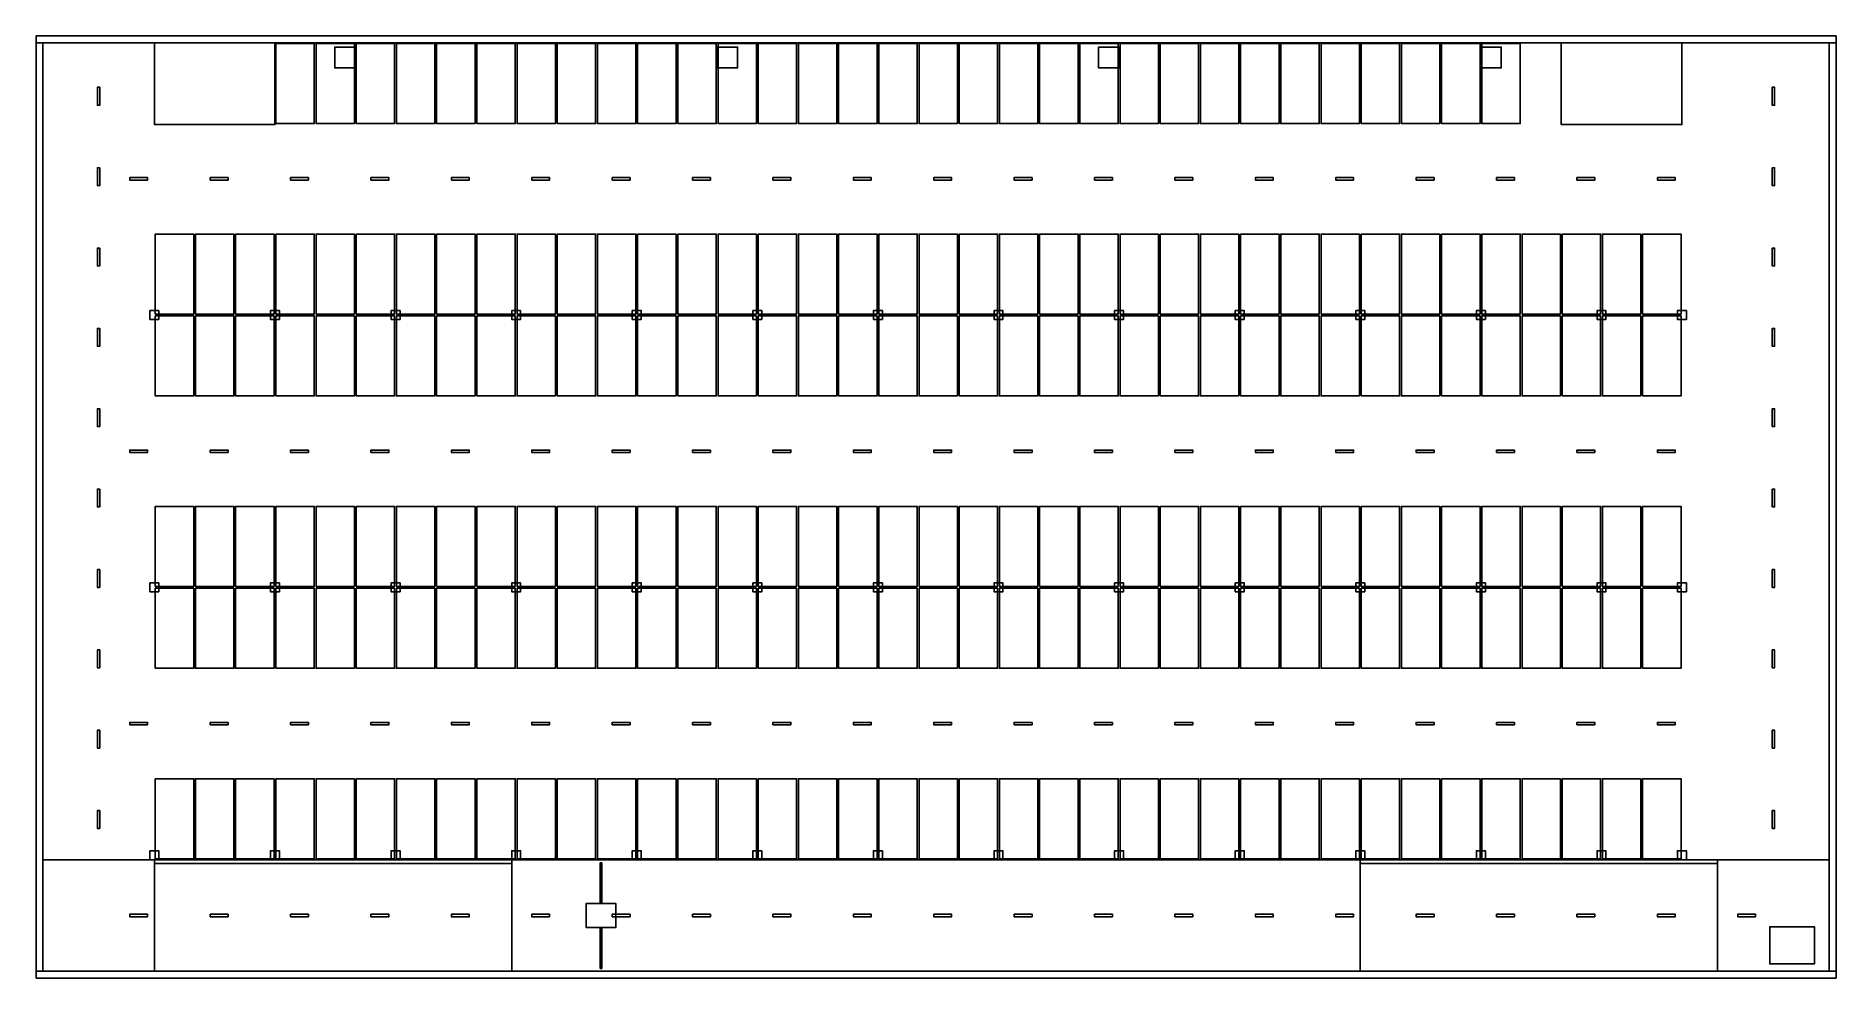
# Model space of a CAD drawing. Header units: metres. Extents: x 0 to 120, y -8 to 55.
import ezdxf

# ---------------------------------------------------------------- set-up
doc = ezdxf.new("R2010")
doc.units = ezdxf.units.M

msp = doc.modelspace()

# ---------------------------------------------------------------- linework, layer by layer
at = {"layer": 'BOOTH', "color": 6}
for points in [[(36.5, -4.55), (36.5, -2.95), (38.5, -2.95), (38.5, -4.55)], [(36.5, -4.55, 2.6), (38.5, -4.55, 2.6), (38.5, -2.95, 2.6), (36.5, -2.95, 2.6)], [(38.5, -2.95), (36.5, -2.95), (36.5, -2.95, 2.6), (38.5, -2.95, 2.6)], [(36.5, -2.95), (36.5, -4.55), (36.5, -4.55, 2.6), (36.5, -2.95, 2.6)], [(38.5, -4.55), (38.5, -2.95), (38.5, -2.95, 2.6), (38.5, -4.55, 2.6)], [(36.5, -4.55), (38.5, -4.55), (38.5, -4.55, 2.6), (36.5, -4.55, 2.6)]]:
    msp.add_3dface(points, dxfattribs=at)
at = {"layer": 'COLUMN', "color": 7}
for points in [[(7.2, 36.3, -3.4), (7.2, 36.9, -3.4), (7.8, 36.9, -3.4), (7.8, 36.3, -3.4)], [(7.2, 36.3, -0.3), (7.8, 36.3, -0.3), (7.8, 36.9, -0.3), (7.2, 36.9, -0.3)], [(7.8, 36.9, -3.4), (7.2, 36.9, -3.4), (7.2, 36.9, -0.3), (7.8, 36.9, -0.3)], [(7.2, 36.9, -3.4), (7.2, 36.3, -3.4), (7.2, 36.3, -0.3), (7.2, 36.9, -0.3)], [(7.2, 36.3, -6.8), (7.2, 36.9, -6.8), (7.8, 36.9, -6.8), (7.8, 36.3, -6.8)], [(7.2, 36.3, -3.7), (7.8, 36.3, -3.7), (7.8, 36.9, -3.7), (7.2, 36.9, -3.7)], [(7.8, 36.9, -6.8), (7.2, 36.9, -6.8), (7.2, 36.9, -3.7), (7.8, 36.9, -3.7)], [(7.2, 36.9, -6.8), (7.2, 36.3, -6.8), (7.2, 36.3, -3.7), (7.2, 36.9, -3.7)], [(7.2, 36.3, -10.2), (7.2, 36.9, -10.2), (7.8, 36.9, -10.2), (7.8, 36.3, -10.2)], [(7.2, 36.3, -7.1), (7.8, 36.3, -7.1), (7.8, 36.9, -7.1), (7.2, 36.9, -7.1)], [(7.8, 36.9, -10.2), (7.2, 36.9, -10.2), (7.2, 36.9, -7.1), (7.8, 36.9, -7.1)], [(7.2, 36.9, -10.2), (7.2, 36.3, -10.2), (7.2, 36.3, -7.1), (7.2, 36.9, -7.1)], [(7.2, 36.3, -3.4), (7.8, 36.3, -3.4), (7.8, 36.3, -0.3), (7.2, 36.3, -0.3)], [(7.2, 36.3, -6.8), (7.8, 36.3, -6.8), (7.8, 36.3, -3.7), (7.2, 36.3, -3.7)], [(7.2, 36.3, -10.2), (7.8, 36.3, -10.2), (7.8, 36.3, -7.1), (7.2, 36.3, -7.1)], [(7.8, 36.3, -3.4), (7.8, 36.9, -3.4), (7.8, 36.9, -0.3), (7.8, 36.3, -0.3)], [(7.8, 36.3, -6.8), (7.8, 36.9, -6.8), (7.8, 36.9, -3.7), (7.8, 36.3, -3.7)], [(7.8, 36.3, -10.2), (7.8, 36.9, -10.2), (7.8, 36.9, -7.1), (7.8, 36.3, -7.1)], [(15.3, 36.3, -3.4), (15.3, 36.9, -3.4), (15.9, 36.9, -3.4), (15.9, 36.3, -3.4)], [(15.3, 36.3, -0.3), (15.9, 36.3, -0.3), (15.9, 36.9, -0.3), (15.3, 36.9, -0.3)], [(15.9, 36.9, -3.4), (15.3, 36.9, -3.4), (15.3, 36.9, -0.3), (15.9, 36.9, -0.3)], [(15.3, 36.9, -3.4), (15.3, 36.3, -3.4), (15.3, 36.3, -0.3), (15.3, 36.9, -0.3)], [(15.3, 36.3, -6.8), (15.3, 36.9, -6.8), (15.9, 36.9, -6.8), (15.9, 36.3, -6.8)], [(15.3, 36.3, -3.7), (15.9, 36.3, -3.7), (15.9, 36.9, -3.7), (15.3, 36.9, -3.7)], [(15.9, 36.9, -6.8), (15.3, 36.9, -6.8), (15.3, 36.9, -3.7), (15.9, 36.9, -3.7)], [(15.3, 36.9, -6.8), (15.3, 36.3, -6.8), (15.3, 36.3, -3.7), (15.3, 36.9, -3.7)], [(15.3, 36.3, -10.2), (15.3, 36.9, -10.2), (15.9, 36.9, -10.2), (15.9, 36.3, -10.2)], [(15.3, 36.3, -7.1), (15.9, 36.3, -7.1), (15.9, 36.9, -7.1), (15.3, 36.9, -7.1)], [(15.9, 36.9, -10.2), (15.3, 36.9, -10.2), (15.3, 36.9, -7.1), (15.9, 36.9, -7.1)], [(15.3, 36.9, -10.2), (15.3, 36.3, -10.2), (15.3, 36.3, -7.1), (15.3, 36.9, -7.1)], [(15.3, 36.3, -3.4), (15.9, 36.3, -3.4), (15.9, 36.3, -0.3), (15.3, 36.3, -0.3)], [(15.3, 36.3, -6.8), (15.9, 36.3, -6.8), (15.9, 36.3, -3.7), (15.3, 36.3, -3.7)], [(15.3, 36.3, -10.2), (15.9, 36.3, -10.2), (15.9, 36.3, -7.1), (15.3, 36.3, -7.1)], [(15.9, 36.3, -3.4), (15.9, 36.9, -3.4), (15.9, 36.9, -0.3), (15.9, 36.3, -0.3)], [(15.9, 36.3, -6.8), (15.9, 36.9, -6.8), (15.9, 36.9, -3.7), (15.9, 36.3, -3.7)], [(15.9, 36.3, -10.2), (15.9, 36.9, -10.2), (15.9, 36.9, -7.1), (15.9, 36.3, -7.1)], [(23.4, 36.3, -3.4), (23.4, 36.9, -3.4), (24, 36.9, -3.4), (24, 36.3, -3.4)], [(23.4, 36.3, -0.3), (24, 36.3, -0.3), (24, 36.9, -0.3), (23.4, 36.9, -0.3)], [(24, 36.9, -3.4), (23.4, 36.9, -3.4), (23.4, 36.9, -0.3), (24, 36.9, -0.3)], [(23.4, 36.9, -3.4), (23.4, 36.3, -3.4), (23.4, 36.3, -0.3), (23.4, 36.9, -0.3)], [(23.4, 36.3, -6.8), (23.4, 36.9, -6.8), (24, 36.9, -6.8), (24, 36.3, -6.8)], [(23.4, 36.3, -3.7), (24, 36.3, -3.7), (24, 36.9, -3.7), (23.4, 36.9, -3.7)], [(24, 36.9, -6.8), (23.4, 36.9, -6.8), (23.4, 36.9, -3.7), (24, 36.9, -3.7)], [(23.4, 36.9, -6.8), (23.4, 36.3, -6.8), (23.4, 36.3, -3.7), (23.4, 36.9, -3.7)], [(23.4, 36.3, -10.2), (23.4, 36.9, -10.2), (24, 36.9, -10.2), (24, 36.3, -10.2)], [(23.4, 36.3, -7.1), (24, 36.3, -7.1), (24, 36.9, -7.1), (23.4, 36.9, -7.1)], [(24, 36.9, -10.2), (23.4, 36.9, -10.2), (23.4, 36.9, -7.1), (24, 36.9, -7.1)], [(23.4, 36.9, -10.2), (23.4, 36.3, -10.2), (23.4, 36.3, -7.1), (23.4, 36.9, -7.1)], [(23.4, 36.3, -3.4), (24, 36.3, -3.4), (24, 36.3, -0.3), (23.4, 36.3, -0.3)], [(23.4, 36.3, -6.8), (24, 36.3, -6.8), (24, 36.3, -3.7), (23.4, 36.3, -3.7)], [(23.4, 36.3, -10.2), (24, 36.3, -10.2), (24, 36.3, -7.1), (23.4, 36.3, -7.1)], [(24, 36.3, -3.4), (24, 36.9, -3.4), (24, 36.9, -0.3), (24, 36.3, -0.3)], [(24, 36.3, -6.8), (24, 36.9, -6.8), (24, 36.9, -3.7), (24, 36.3, -3.7)], [(24, 36.3, -10.2), (24, 36.9, -10.2), (24, 36.9, -7.1), (24, 36.3, -7.1)], [(31.5, 36.3, -3.4), (31.5, 36.9, -3.4), (32.1, 36.9, -3.4), (32.1, 36.3, -3.4)], [(31.5, 36.3, -0.3), (32.1, 36.3, -0.3), (32.1, 36.9, -0.3), (31.5, 36.9, -0.3)], [(32.1, 36.9, -3.4), (31.5, 36.9, -3.4), (31.5, 36.9, -0.3), (32.1, 36.9, -0.3)], [(31.5, 36.9, -3.4), (31.5, 36.3, -3.4), (31.5, 36.3, -0.3), (31.5, 36.9, -0.3)], [(31.5, 36.3, -6.8), (31.5, 36.9, -6.8), (32.1, 36.9, -6.8), (32.1, 36.3, -6.8)], [(31.5, 36.3, -3.7), (32.1, 36.3, -3.7), (32.1, 36.9, -3.7), (31.5, 36.9, -3.7)], [(32.1, 36.9, -6.8), (31.5, 36.9, -6.8), (31.5, 36.9, -3.7), (32.1, 36.9, -3.7)], [(31.5, 36.9, -6.8), (31.5, 36.3, -6.8), (31.5, 36.3, -3.7), (31.5, 36.9, -3.7)], [(31.5, 36.3, -10.2), (31.5, 36.9, -10.2), (32.1, 36.9, -10.2), (32.1, 36.3, -10.2)], [(31.5, 36.3, -7.1), (32.1, 36.3, -7.1), (32.1, 36.9, -7.1), (31.5, 36.9, -7.1)], [(32.1, 36.9, -10.2), (31.5, 36.9, -10.2), (31.5, 36.9, -7.1), (32.1, 36.9, -7.1)], [(31.5, 36.9, -10.2), (31.5, 36.3, -10.2), (31.5, 36.3, -7.1), (31.5, 36.9, -7.1)], [(31.5, 36.3, -3.4), (32.1, 36.3, -3.4), (32.1, 36.3, -0.3), (31.5, 36.3, -0.3)], [(31.5, 36.3, -6.8), (32.1, 36.3, -6.8), (32.1, 36.3, -3.7), (31.5, 36.3, -3.7)], [(31.5, 36.3, -10.2), (32.1, 36.3, -10.2), (32.1, 36.3, -7.1), (31.5, 36.3, -7.1)], [(32.1, 36.3, -3.4), (32.1, 36.9, -3.4), (32.1, 36.9, -0.3), (32.1, 36.3, -0.3)], [(32.1, 36.3, -6.8), (32.1, 36.9, -6.8), (32.1, 36.9, -3.7), (32.1, 36.3, -3.7)], [(32.1, 36.3, -10.2), (32.1, 36.9, -10.2), (32.1, 36.9, -7.1), (32.1, 36.3, -7.1)], [(39.6, 36.3, -3.4), (39.6, 36.9, -3.4), (40.2, 36.9, -3.4), (40.2, 36.3, -3.4)], [(39.6, 36.3, -0.3), (40.2, 36.3, -0.3), (40.2, 36.9, -0.3), (39.6, 36.9, -0.3)], [(40.2, 36.9, -3.4), (39.6, 36.9, -3.4), (39.6, 36.9, -0.3), (40.2, 36.9, -0.3)], [(39.6, 36.9, -3.4), (39.6, 36.3, -3.4), (39.6, 36.3, -0.3), (39.6, 36.9, -0.3)], [(39.6, 36.3, -6.8), (39.6, 36.9, -6.8), (40.2, 36.9, -6.8), (40.2, 36.3, -6.8)], [(39.6, 36.3, -3.7), (40.2, 36.3, -3.7), (40.2, 36.9, -3.7), (39.6, 36.9, -3.7)], [(40.2, 36.9, -6.8), (39.6, 36.9, -6.8), (39.6, 36.9, -3.7), (40.2, 36.9, -3.7)], [(39.6, 36.9, -6.8), (39.6, 36.3, -6.8), (39.6, 36.3, -3.7), (39.6, 36.9, -3.7)], [(39.6, 36.3, -10.2), (39.6, 36.9, -10.2), (40.2, 36.9, -10.2), (40.2, 36.3, -10.2)], [(39.6, 36.3, -7.1), (40.2, 36.3, -7.1), (40.2, 36.9, -7.1), (39.6, 36.9, -7.1)], [(40.2, 36.9, -10.2), (39.6, 36.9, -10.2), (39.6, 36.9, -7.1), (40.2, 36.9, -7.1)], [(39.6, 36.9, -10.2), (39.6, 36.3, -10.2), (39.6, 36.3, -7.1), (39.6, 36.9, -7.1)], [(39.6, 36.3, -3.4), (40.2, 36.3, -3.4), (40.2, 36.3, -0.3), (39.6, 36.3, -0.3)], [(39.6, 36.3, -6.8), (40.2, 36.3, -6.8), (40.2, 36.3, -3.7), (39.6, 36.3, -3.7)], [(39.6, 36.3, -10.2), (40.2, 36.3, -10.2), (40.2, 36.3, -7.1), (39.6, 36.3, -7.1)], [(40.2, 36.3, -3.4), (40.2, 36.9, -3.4), (40.2, 36.9, -0.3), (40.2, 36.3, -0.3)], [(40.2, 36.3, -6.8), (40.2, 36.9, -6.8), (40.2, 36.9, -3.7), (40.2, 36.3, -3.7)], [(40.2, 36.3, -10.2), (40.2, 36.9, -10.2), (40.2, 36.9, -7.1), (40.2, 36.3, -7.1)], [(47.7, 36.3, -3.4), (47.7, 36.9, -3.4), (48.3, 36.9, -3.4), (48.3, 36.3, -3.4)], [(47.7, 36.3, -0.3), (48.3, 36.3, -0.3), (48.3, 36.9, -0.3), (47.7, 36.9, -0.3)], [(48.3, 36.9, -3.4), (47.7, 36.9, -3.4), (47.7, 36.9, -0.3), (48.3, 36.9, -0.3)], [(47.7, 36.9, -3.4), (47.7, 36.3, -3.4), (47.7, 36.3, -0.3), (47.7, 36.9, -0.3)], [(47.7, 36.3, -6.8), (47.7, 36.9, -6.8), (48.3, 36.9, -6.8), (48.3, 36.3, -6.8)], [(47.7, 36.3, -3.7), (48.3, 36.3, -3.7), (48.3, 36.9, -3.7), (47.7, 36.9, -3.7)], [(48.3, 36.9, -6.8), (47.7, 36.9, -6.8), (47.7, 36.9, -3.7), (48.3, 36.9, -3.7)], [(47.7, 36.9, -6.8), (47.7, 36.3, -6.8), (47.7, 36.3, -3.7), (47.7, 36.9, -3.7)], [(47.7, 36.3, -10.2), (47.7, 36.9, -10.2), (48.3, 36.9, -10.2), (48.3, 36.3, -10.2)], [(47.7, 36.3, -7.1), (48.3, 36.3, -7.1), (48.3, 36.9, -7.1), (47.7, 36.9, -7.1)], [(48.3, 36.9, -10.2), (47.7, 36.9, -10.2), (47.7, 36.9, -7.1), (48.3, 36.9, -7.1)], [(47.7, 36.9, -10.2), (47.7, 36.3, -10.2), (47.7, 36.3, -7.1), (47.7, 36.9, -7.1)], [(47.7, 36.3, -3.4), (48.3, 36.3, -3.4), (48.3, 36.3, -0.3), (47.7, 36.3, -0.3)], [(47.7, 36.3, -6.8), (48.3, 36.3, -6.8), (48.3, 36.3, -3.7), (47.7, 36.3, -3.7)], [(47.7, 36.3, -10.2), (48.3, 36.3, -10.2), (48.3, 36.3, -7.1), (47.7, 36.3, -7.1)], [(48.3, 36.3, -3.4), (48.3, 36.9, -3.4), (48.3, 36.9, -0.3), (48.3, 36.3, -0.3)], [(48.3, 36.3, -6.8), (48.3, 36.9, -6.8), (48.3, 36.9, -3.7), (48.3, 36.3, -3.7)], [(48.3, 36.3, -10.2), (48.3, 36.9, -10.2), (48.3, 36.9, -7.1), (48.3, 36.3, -7.1)], [(55.8, 36.3, -3.4), (55.8, 36.9, -3.4), (56.4, 36.9, -3.4), (56.4, 36.3, -3.4)], [(55.8, 36.3, -0.3), (56.4, 36.3, -0.3), (56.4, 36.9, -0.3), (55.8, 36.9, -0.3)], [(56.4, 36.9, -3.4), (55.8, 36.9, -3.4), (55.8, 36.9, -0.3), (56.4, 36.9, -0.3)], [(55.8, 36.9, -3.4), (55.8, 36.3, -3.4), (55.8, 36.3, -0.3), (55.8, 36.9, -0.3)], [(55.8, 36.3, -6.8), (55.8, 36.9, -6.8), (56.4, 36.9, -6.8), (56.4, 36.3, -6.8)], [(55.8, 36.3, -3.7), (56.4, 36.3, -3.7), (56.4, 36.9, -3.7), (55.8, 36.9, -3.7)], [(56.4, 36.9, -6.8), (55.8, 36.9, -6.8), (55.8, 36.9, -3.7), (56.4, 36.9, -3.7)], [(55.8, 36.9, -6.8), (55.8, 36.3, -6.8), (55.8, 36.3, -3.7), (55.8, 36.9, -3.7)], [(55.8, 36.3, -10.2), (55.8, 36.9, -10.2), (56.4, 36.9, -10.2), (56.4, 36.3, -10.2)], [(55.8, 36.3, -7.1), (56.4, 36.3, -7.1), (56.4, 36.9, -7.1), (55.8, 36.9, -7.1)], [(56.4, 36.9, -10.2), (55.8, 36.9, -10.2), (55.8, 36.9, -7.1), (56.4, 36.9, -7.1)], [(55.8, 36.9, -10.2), (55.8, 36.3, -10.2), (55.8, 36.3, -7.1), (55.8, 36.9, -7.1)], [(55.8, 36.3, -3.4), (56.4, 36.3, -3.4), (56.4, 36.3, -0.3), (55.8, 36.3, -0.3)], [(55.8, 36.3, -6.8), (56.4, 36.3, -6.8), (56.4, 36.3, -3.7), (55.8, 36.3, -3.7)], [(55.8, 36.3, -10.2), (56.4, 36.3, -10.2), (56.4, 36.3, -7.1), (55.8, 36.3, -7.1)], [(56.4, 36.3, -3.4), (56.4, 36.9, -3.4), (56.4, 36.9, -0.3), (56.4, 36.3, -0.3)], [(56.4, 36.3, -6.8), (56.4, 36.9, -6.8), (56.4, 36.9, -3.7), (56.4, 36.3, -3.7)], [(56.4, 36.3, -10.2), (56.4, 36.9, -10.2), (56.4, 36.9, -7.1), (56.4, 36.3, -7.1)], [(63.9, 36.3, -3.4), (63.9, 36.9, -3.4), (64.5, 36.9, -3.4), (64.5, 36.3, -3.4)], [(63.9, 36.3, -0.3), (64.5, 36.3, -0.3), (64.5, 36.9, -0.3), (63.9, 36.9, -0.3)], [(64.5, 36.9, -3.4), (63.9, 36.9, -3.4), (63.9, 36.9, -0.3), (64.5, 36.9, -0.3)], [(63.9, 36.9, -3.4), (63.9, 36.3, -3.4), (63.9, 36.3, -0.3), (63.9, 36.9, -0.3)], [(63.9, 36.3, -6.8), (63.9, 36.9, -6.8), (64.5, 36.9, -6.8), (64.5, 36.3, -6.8)], [(63.9, 36.3, -3.7), (64.5, 36.3, -3.7), (64.5, 36.9, -3.7), (63.9, 36.9, -3.7)], [(64.5, 36.9, -6.8), (63.9, 36.9, -6.8), (63.9, 36.9, -3.7), (64.5, 36.9, -3.7)], [(63.9, 36.9, -6.8), (63.9, 36.3, -6.8), (63.9, 36.3, -3.7), (63.9, 36.9, -3.7)], [(63.9, 36.3, -10.2), (63.9, 36.9, -10.2), (64.5, 36.9, -10.2), (64.5, 36.3, -10.2)], [(63.9, 36.3, -7.1), (64.5, 36.3, -7.1), (64.5, 36.9, -7.1), (63.9, 36.9, -7.1)], [(64.5, 36.9, -10.2), (63.9, 36.9, -10.2), (63.9, 36.9, -7.1), (64.5, 36.9, -7.1)], [(63.9, 36.9, -10.2), (63.9, 36.3, -10.2), (63.9, 36.3, -7.1), (63.9, 36.9, -7.1)], [(63.9, 36.3, -3.4), (64.5, 36.3, -3.4), (64.5, 36.3, -0.3), (63.9, 36.3, -0.3)], [(63.9, 36.3, -6.8), (64.5, 36.3, -6.8), (64.5, 36.3, -3.7), (63.9, 36.3, -3.7)], [(63.9, 36.3, -10.2), (64.5, 36.3, -10.2), (64.5, 36.3, -7.1), (63.9, 36.3, -7.1)], [(64.5, 36.3, -3.4), (64.5, 36.9, -3.4), (64.5, 36.9, -0.3), (64.5, 36.3, -0.3)], [(64.5, 36.3, -6.8), (64.5, 36.9, -6.8), (64.5, 36.9, -3.7), (64.5, 36.3, -3.7)], [(64.5, 36.3, -10.2), (64.5, 36.9, -10.2), (64.5, 36.9, -7.1), (64.5, 36.3, -7.1)], [(72, 36.3, -3.4), (72, 36.9, -3.4), (72.6, 36.9, -3.4), (72.6, 36.3, -3.4)], [(72, 36.3, -0.3), (72.6, 36.3, -0.3), (72.6, 36.9, -0.3), (72, 36.9, -0.3)], [(72.6, 36.9, -3.4), (72, 36.9, -3.4), (72, 36.9, -0.3), (72.6, 36.9, -0.3)], [(72, 36.9, -3.4), (72, 36.3, -3.4), (72, 36.3, -0.3), (72, 36.9, -0.3)], [(72, 36.3, -6.8), (72, 36.9, -6.8), (72.6, 36.9, -6.8), (72.6, 36.3, -6.8)], [(72, 36.3, -3.7), (72.6, 36.3, -3.7), (72.6, 36.9, -3.7), (72, 36.9, -3.7)], [(72.6, 36.9, -6.8), (72, 36.9, -6.8), (72, 36.9, -3.7), (72.6, 36.9, -3.7)], [(72, 36.9, -6.8), (72, 36.3, -6.8), (72, 36.3, -3.7), (72, 36.9, -3.7)], [(72, 36.3, -10.2), (72, 36.9, -10.2), (72.6, 36.9, -10.2), (72.6, 36.3, -10.2)], [(72, 36.3, -7.1), (72.6, 36.3, -7.1), (72.6, 36.9, -7.1), (72, 36.9, -7.1)], [(72.6, 36.9, -10.2), (72, 36.9, -10.2), (72, 36.9, -7.1), (72.6, 36.9, -7.1)], [(72, 36.9, -10.2), (72, 36.3, -10.2), (72, 36.3, -7.1), (72, 36.9, -7.1)], [(72, 36.3, -3.4), (72.6, 36.3, -3.4), (72.6, 36.3, -0.3), (72, 36.3, -0.3)], [(72, 36.3, -6.8), (72.6, 36.3, -6.8), (72.6, 36.3, -3.7), (72, 36.3, -3.7)], [(72, 36.3, -10.2), (72.6, 36.3, -10.2), (72.6, 36.3, -7.1), (72, 36.3, -7.1)], [(72.6, 36.3, -3.4), (72.6, 36.9, -3.4), (72.6, 36.9, -0.3), (72.6, 36.3, -0.3)], [(72.6, 36.3, -6.8), (72.6, 36.9, -6.8), (72.6, 36.9, -3.7), (72.6, 36.3, -3.7)], [(72.6, 36.3, -10.2), (72.6, 36.9, -10.2), (72.6, 36.9, -7.1), (72.6, 36.3, -7.1)], [(80.1, 36.3, -3.4), (80.1, 36.9, -3.4), (80.7, 36.9, -3.4), (80.7, 36.3, -3.4)], [(80.1, 36.3, -0.3), (80.7, 36.3, -0.3), (80.7, 36.9, -0.3), (80.1, 36.9, -0.3)], [(80.7, 36.9, -3.4), (80.1, 36.9, -3.4), (80.1, 36.9, -0.3), (80.7, 36.9, -0.3)], [(80.1, 36.9, -3.4), (80.1, 36.3, -3.4), (80.1, 36.3, -0.3), (80.1, 36.9, -0.3)], [(80.1, 36.3, -6.8), (80.1, 36.9, -6.8), (80.7, 36.9, -6.8), (80.7, 36.3, -6.8)], [(80.1, 36.3, -3.7), (80.7, 36.3, -3.7), (80.7, 36.9, -3.7), (80.1, 36.9, -3.7)], [(80.7, 36.9, -6.8), (80.1, 36.9, -6.8), (80.1, 36.9, -3.7), (80.7, 36.9, -3.7)], [(80.1, 36.9, -6.8), (80.1, 36.3, -6.8), (80.1, 36.3, -3.7), (80.1, 36.9, -3.7)], [(80.1, 36.3, -10.2), (80.1, 36.9, -10.2), (80.7, 36.9, -10.2), (80.7, 36.3, -10.2)], [(80.1, 36.3, -7.1), (80.7, 36.3, -7.1), (80.7, 36.9, -7.1), (80.1, 36.9, -7.1)], [(80.7, 36.9, -10.2), (80.1, 36.9, -10.2), (80.1, 36.9, -7.1), (80.7, 36.9, -7.1)], [(80.1, 36.9, -10.2), (80.1, 36.3, -10.2), (80.1, 36.3, -7.1), (80.1, 36.9, -7.1)], [(80.1, 36.3, -3.4), (80.7, 36.3, -3.4), (80.7, 36.3, -0.3), (80.1, 36.3, -0.3)], [(80.1, 36.3, -6.8), (80.7, 36.3, -6.8), (80.7, 36.3, -3.7), (80.1, 36.3, -3.7)], [(80.1, 36.3, -10.2), (80.7, 36.3, -10.2), (80.7, 36.3, -7.1), (80.1, 36.3, -7.1)], [(80.7, 36.3, -3.4), (80.7, 36.9, -3.4), (80.7, 36.9, -0.3), (80.7, 36.3, -0.3)], [(80.7, 36.3, -6.8), (80.7, 36.9, -6.8), (80.7, 36.9, -3.7), (80.7, 36.3, -3.7)], [(80.7, 36.3, -10.2), (80.7, 36.9, -10.2), (80.7, 36.9, -7.1), (80.7, 36.3, -7.1)], [(88.2, 36.3, -3.4), (88.2, 36.9, -3.4), (88.8, 36.9, -3.4), (88.8, 36.3, -3.4)], [(88.2, 36.3, -0.3), (88.8, 36.3, -0.3), (88.8, 36.9, -0.3), (88.2, 36.9, -0.3)], [(88.8, 36.9, -3.4), (88.2, 36.9, -3.4), (88.2, 36.9, -0.3), (88.8, 36.9, -0.3)], [(88.2, 36.9, -3.4), (88.2, 36.3, -3.4), (88.2, 36.3, -0.3), (88.2, 36.9, -0.3)], [(88.2, 36.3, -6.8), (88.2, 36.9, -6.8), (88.8, 36.9, -6.8), (88.8, 36.3, -6.8)], [(88.2, 36.3, -3.7), (88.8, 36.3, -3.7), (88.8, 36.9, -3.7), (88.2, 36.9, -3.7)], [(88.8, 36.9, -6.8), (88.2, 36.9, -6.8), (88.2, 36.9, -3.7), (88.8, 36.9, -3.7)], [(88.2, 36.9, -6.8), (88.2, 36.3, -6.8), (88.2, 36.3, -3.7), (88.2, 36.9, -3.7)], [(88.2, 36.3, -10.2), (88.2, 36.9, -10.2), (88.8, 36.9, -10.2), (88.8, 36.3, -10.2)], [(88.2, 36.3, -7.1), (88.8, 36.3, -7.1), (88.8, 36.9, -7.1), (88.2, 36.9, -7.1)], [(88.8, 36.9, -10.2), (88.2, 36.9, -10.2), (88.2, 36.9, -7.1), (88.8, 36.9, -7.1)], [(88.2, 36.9, -10.2), (88.2, 36.3, -10.2), (88.2, 36.3, -7.1), (88.2, 36.9, -7.1)], [(88.2, 36.3, -3.4), (88.8, 36.3, -3.4), (88.8, 36.3, -0.3), (88.2, 36.3, -0.3)], [(88.2, 36.3, -6.8), (88.8, 36.3, -6.8), (88.8, 36.3, -3.7), (88.2, 36.3, -3.7)], [(88.2, 36.3, -10.2), (88.8, 36.3, -10.2), (88.8, 36.3, -7.1), (88.2, 36.3, -7.1)], [(88.8, 36.3, -3.4), (88.8, 36.9, -3.4), (88.8, 36.9, -0.3), (88.8, 36.3, -0.3)], [(88.8, 36.3, -6.8), (88.8, 36.9, -6.8), (88.8, 36.9, -3.7), (88.8, 36.3, -3.7)], [(88.8, 36.3, -10.2), (88.8, 36.9, -10.2), (88.8, 36.9, -7.1), (88.8, 36.3, -7.1)], [(96.3, 36.3, -3.4), (96.3, 36.9, -3.4), (96.9, 36.9, -3.4), (96.9, 36.3, -3.4)], [(96.3, 36.3, -0.3), (96.9, 36.3, -0.3), (96.9, 36.9, -0.3), (96.3, 36.9, -0.3)], [(96.9, 36.9, -3.4), (96.3, 36.9, -3.4), (96.3, 36.9, -0.3), (96.9, 36.9, -0.3)], [(96.3, 36.9, -3.4), (96.3, 36.3, -3.4), (96.3, 36.3, -0.3), (96.3, 36.9, -0.3)], [(96.3, 36.3, -6.8), (96.3, 36.9, -6.8), (96.9, 36.9, -6.8), (96.9, 36.3, -6.8)], [(96.3, 36.3, -3.7), (96.9, 36.3, -3.7), (96.9, 36.9, -3.7), (96.3, 36.9, -3.7)], [(96.9, 36.9, -6.8), (96.3, 36.9, -6.8), (96.3, 36.9, -3.7), (96.9, 36.9, -3.7)], [(96.3, 36.9, -6.8), (96.3, 36.3, -6.8), (96.3, 36.3, -3.7), (96.3, 36.9, -3.7)], [(96.3, 36.3, -10.2), (96.3, 36.9, -10.2), (96.9, 36.9, -10.2), (96.9, 36.3, -10.2)], [(96.3, 36.3, -7.1), (96.9, 36.3, -7.1), (96.9, 36.9, -7.1), (96.3, 36.9, -7.1)], [(96.9, 36.9, -10.2), (96.3, 36.9, -10.2), (96.3, 36.9, -7.1), (96.9, 36.9, -7.1)], [(96.3, 36.9, -10.2), (96.3, 36.3, -10.2), (96.3, 36.3, -7.1), (96.3, 36.9, -7.1)], [(96.3, 36.3, -3.4), (96.9, 36.3, -3.4), (96.9, 36.3, -0.3), (96.3, 36.3, -0.3)], [(96.3, 36.3, -6.8), (96.9, 36.3, -6.8), (96.9, 36.3, -3.7), (96.3, 36.3, -3.7)], [(96.3, 36.3, -10.2), (96.9, 36.3, -10.2), (96.9, 36.3, -7.1), (96.3, 36.3, -7.1)], [(96.9, 36.3, -3.4), (96.9, 36.9, -3.4), (96.9, 36.9, -0.3), (96.9, 36.3, -0.3)], [(96.9, 36.3, -6.8), (96.9, 36.9, -6.8), (96.9, 36.9, -3.7), (96.9, 36.3, -3.7)], [(96.9, 36.3, -10.2), (96.9, 36.9, -10.2), (96.9, 36.9, -7.1), (96.9, 36.3, -7.1)], [(104.4, 36.3, -3.4), (104.4, 36.9, -3.4), (105, 36.9, -3.4), (105, 36.3, -3.4)], [(104.4, 36.3, -0.3), (105, 36.3, -0.3), (105, 36.9, -0.3), (104.4, 36.9, -0.3)], [(105, 36.9, -3.4), (104.4, 36.9, -3.4), (104.4, 36.9, -0.3), (105, 36.9, -0.3)], [(104.4, 36.9, -3.4), (104.4, 36.3, -3.4), (104.4, 36.3, -0.3), (104.4, 36.9, -0.3)], [(104.4, 36.3, -6.8), (104.4, 36.9, -6.8), (105, 36.9, -6.8), (105, 36.3, -6.8)], [(104.4, 36.3, -3.7), (105, 36.3, -3.7), (105, 36.9, -3.7), (104.4, 36.9, -3.7)], [(105, 36.9, -6.8), (104.4, 36.9, -6.8), (104.4, 36.9, -3.7), (105, 36.9, -3.7)], [(104.4, 36.9, -6.8), (104.4, 36.3, -6.8), (104.4, 36.3, -3.7), (104.4, 36.9, -3.7)], [(104.4, 36.3, -10.2), (104.4, 36.9, -10.2), (105, 36.9, -10.2), (105, 36.3, -10.2)], [(104.4, 36.3, -7.1), (105, 36.3, -7.1), (105, 36.9, -7.1), (104.4, 36.9, -7.1)], [(105, 36.9, -10.2), (104.4, 36.9, -10.2), (104.4, 36.9, -7.1), (105, 36.9, -7.1)], [(104.4, 36.9, -10.2), (104.4, 36.3, -10.2), (104.4, 36.3, -7.1), (104.4, 36.9, -7.1)], [(104.4, 36.3, -3.4), (105, 36.3, -3.4), (105, 36.3, -0.3), (104.4, 36.3, -0.3)], [(104.4, 36.3, -6.8), (105, 36.3, -6.8), (105, 36.3, -3.7), (104.4, 36.3, -3.7)], [(104.4, 36.3, -10.2), (105, 36.3, -10.2), (105, 36.3, -7.1), (104.4, 36.3, -7.1)], [(105, 36.3, -3.4), (105, 36.9, -3.4), (105, 36.9, -0.3), (105, 36.3, -0.3)], [(105, 36.3, -6.8), (105, 36.9, -6.8), (105, 36.9, -3.7), (105, 36.3, -3.7)], [(105, 36.3, -10.2), (105, 36.9, -10.2), (105, 36.9, -7.1), (105, 36.3, -7.1)], [(109.8, 36.3, -3.4), (109.8, 36.9, -3.4), (110.4, 36.9, -3.4), (110.4, 36.3, -3.4)], [(109.8, 36.3, -0.3), (110.4, 36.3, -0.3), (110.4, 36.9, -0.3), (109.8, 36.9, -0.3)], [(110.4, 36.9, -3.4), (109.8, 36.9, -3.4), (109.8, 36.9, -0.3), (110.4, 36.9, -0.3)], [(109.8, 36.9, -3.4), (109.8, 36.3, -3.4), (109.8, 36.3, -0.3), (109.8, 36.9, -0.3)], [(109.8, 36.3, -6.8), (109.8, 36.9, -6.8), (110.4, 36.9, -6.8), (110.4, 36.3, -6.8)], [(109.8, 36.3, -3.7), (110.4, 36.3, -3.7), (110.4, 36.9, -3.7), (109.8, 36.9, -3.7)], [(110.4, 36.9, -6.8), (109.8, 36.9, -6.8), (109.8, 36.9, -3.7), (110.4, 36.9, -3.7)], [(109.8, 36.9, -6.8), (109.8, 36.3, -6.8), (109.8, 36.3, -3.7), (109.8, 36.9, -3.7)], [(109.8, 36.3, -10.2), (109.8, 36.9, -10.2), (110.4, 36.9, -10.2), (110.4, 36.3, -10.2)], [(109.8, 36.3, -7.1), (110.4, 36.3, -7.1), (110.4, 36.9, -7.1), (109.8, 36.9, -7.1)], [(110.4, 36.9, -10.2), (109.8, 36.9, -10.2), (109.8, 36.9, -7.1), (110.4, 36.9, -7.1)], [(109.8, 36.9, -10.2), (109.8, 36.3, -10.2), (109.8, 36.3, -7.1), (109.8, 36.9, -7.1)], [(109.8, 36.3, -3.4), (110.4, 36.3, -3.4), (110.4, 36.3, -0.3), (109.8, 36.3, -0.3)], [(109.8, 36.3, -6.8), (110.4, 36.3, -6.8), (110.4, 36.3, -3.7), (109.8, 36.3, -3.7)], [(109.8, 36.3, -10.2), (110.4, 36.3, -10.2), (110.4, 36.3, -7.1), (109.8, 36.3, -7.1)], [(110.4, 36.3, -3.4), (110.4, 36.9, -3.4), (110.4, 36.9, -0.3), (110.4, 36.3, -0.3)], [(110.4, 36.3, -6.8), (110.4, 36.9, -6.8), (110.4, 36.9, -3.7), (110.4, 36.3, -3.7)], [(110.4, 36.3, -10.2), (110.4, 36.9, -10.2), (110.4, 36.9, -7.1), (110.4, 36.3, -7.1)], [(7.2, 18, -3.4), (7.2, 18.6, -3.4), (7.8, 18.6, -3.4), (7.8, 18, -3.4)], [(7.2, 18, -0.3), (7.8, 18, -0.3), (7.8, 18.6, -0.3), (7.2, 18.6, -0.3)], [(7.8, 18.6, -3.4), (7.2, 18.6, -3.4), (7.2, 18.6, -0.3), (7.8, 18.6, -0.3)], [(7.2, 18.6, -3.4), (7.2, 18, -3.4), (7.2, 18, -0.3), (7.2, 18.6, -0.3)], [(7.2, 18, -6.8), (7.2, 18.6, -6.8), (7.8, 18.6, -6.8), (7.8, 18, -6.8)], [(7.2, 18, -3.7), (7.8, 18, -3.7), (7.8, 18.6, -3.7), (7.2, 18.6, -3.7)], [(7.8, 18.6, -6.8), (7.2, 18.6, -6.8), (7.2, 18.6, -3.7), (7.8, 18.6, -3.7)], [(7.2, 18.6, -6.8), (7.2, 18, -6.8), (7.2, 18, -3.7), (7.2, 18.6, -3.7)], [(7.2, 18, -10.2), (7.2, 18.6, -10.2), (7.8, 18.6, -10.2), (7.8, 18, -10.2)], [(7.2, 18, -7.1), (7.8, 18, -7.1), (7.8, 18.6, -7.1), (7.2, 18.6, -7.1)], [(7.8, 18.6, -10.2), (7.2, 18.6, -10.2), (7.2, 18.6, -7.1), (7.8, 18.6, -7.1)], [(7.2, 18.6, -10.2), (7.2, 18, -10.2), (7.2, 18, -7.1), (7.2, 18.6, -7.1)], [(7.8, 18, -3.4), (7.8, 18.6, -3.4), (7.8, 18.6, -0.3), (7.8, 18, -0.3)], [(7.8, 18, -6.8), (7.8, 18.6, -6.8), (7.8, 18.6, -3.7), (7.8, 18, -3.7)], [(7.8, 18, -10.2), (7.8, 18.6, -10.2), (7.8, 18.6, -7.1), (7.8, 18, -7.1)], [(15.3, 18, -3.4), (15.3, 18.6, -3.4), (15.9, 18.6, -3.4), (15.9, 18, -3.4)], [(15.3, 18, -0.3), (15.9, 18, -0.3), (15.9, 18.6, -0.3), (15.3, 18.6, -0.3)], [(15.9, 18.6, -3.4), (15.3, 18.6, -3.4), (15.3, 18.6, -0.3), (15.9, 18.6, -0.3)], [(15.3, 18.6, -3.4), (15.3, 18, -3.4), (15.3, 18, -0.3), (15.3, 18.6, -0.3)], [(15.3, 18, -6.8), (15.3, 18.6, -6.8), (15.9, 18.6, -6.8), (15.9, 18, -6.8)], [(15.3, 18, -3.7), (15.9, 18, -3.7), (15.9, 18.6, -3.7), (15.3, 18.6, -3.7)], [(15.9, 18.6, -6.8), (15.3, 18.6, -6.8), (15.3, 18.6, -3.7), (15.9, 18.6, -3.7)], [(15.3, 18.6, -6.8), (15.3, 18, -6.8), (15.3, 18, -3.7), (15.3, 18.6, -3.7)], [(15.3, 18, -10.2), (15.3, 18.6, -10.2), (15.9, 18.6, -10.2), (15.9, 18, -10.2)], [(15.3, 18, -7.1), (15.9, 18, -7.1), (15.9, 18.6, -7.1), (15.3, 18.6, -7.1)], [(15.9, 18.6, -10.2), (15.3, 18.6, -10.2), (15.3, 18.6, -7.1), (15.9, 18.6, -7.1)], [(15.3, 18.6, -10.2), (15.3, 18, -10.2), (15.3, 18, -7.1), (15.3, 18.6, -7.1)], [(15.9, 18, -3.4), (15.9, 18.6, -3.4), (15.9, 18.6, -0.3), (15.9, 18, -0.3)], [(15.9, 18, -6.8), (15.9, 18.6, -6.8), (15.9, 18.6, -3.7), (15.9, 18, -3.7)], [(15.9, 18, -10.2), (15.9, 18.6, -10.2), (15.9, 18.6, -7.1), (15.9, 18, -7.1)], [(23.4, 18, -3.4), (23.4, 18.6, -3.4), (24, 18.6, -3.4), (24, 18, -3.4)], [(23.4, 18, -0.3), (24, 18, -0.3), (24, 18.6, -0.3), (23.4, 18.6, -0.3)], [(24, 18.6, -3.4), (23.4, 18.6, -3.4), (23.4, 18.6, -0.3), (24, 18.6, -0.3)], [(23.4, 18.6, -3.4), (23.4, 18, -3.4), (23.4, 18, -0.3), (23.4, 18.6, -0.3)], [(23.4, 18, -6.8), (23.4, 18.6, -6.8), (24, 18.6, -6.8), (24, 18, -6.8)], [(23.4, 18, -3.7), (24, 18, -3.7), (24, 18.6, -3.7), (23.4, 18.6, -3.7)], [(24, 18.6, -6.8), (23.4, 18.6, -6.8), (23.4, 18.6, -3.7), (24, 18.6, -3.7)], [(23.4, 18.6, -6.8), (23.4, 18, -6.8), (23.4, 18, -3.7), (23.4, 18.6, -3.7)], [(23.4, 18, -10.2), (23.4, 18.6, -10.2), (24, 18.6, -10.2), (24, 18, -10.2)], [(23.4, 18, -7.1), (24, 18, -7.1), (24, 18.6, -7.1), (23.4, 18.6, -7.1)], [(24, 18.6, -10.2), (23.4, 18.6, -10.2), (23.4, 18.6, -7.1), (24, 18.6, -7.1)], [(23.4, 18.6, -10.2), (23.4, 18, -10.2), (23.4, 18, -7.1), (23.4, 18.6, -7.1)], [(24, 18, -3.4), (24, 18.6, -3.4), (24, 18.6, -0.3), (24, 18, -0.3)], [(24, 18, -6.8), (24, 18.6, -6.8), (24, 18.6, -3.7), (24, 18, -3.7)], [(24, 18, -10.2), (24, 18.6, -10.2), (24, 18.6, -7.1), (24, 18, -7.1)], [(31.5, 18, -3.4), (31.5, 18.6, -3.4), (32.1, 18.6, -3.4), (32.1, 18, -3.4)], [(31.5, 18, -0.3), (32.1, 18, -0.3), (32.1, 18.6, -0.3), (31.5, 18.6, -0.3)], [(32.1, 18.6, -3.4), (31.5, 18.6, -3.4), (31.5, 18.6, -0.3), (32.1, 18.6, -0.3)], [(31.5, 18.6, -3.4), (31.5, 18, -3.4), (31.5, 18, -0.3), (31.5, 18.6, -0.3)], [(31.5, 18, -6.8), (31.5, 18.6, -6.8), (32.1, 18.6, -6.8), (32.1, 18, -6.8)], [(31.5, 18, -3.7), (32.1, 18, -3.7), (32.1, 18.6, -3.7), (31.5, 18.6, -3.7)], [(32.1, 18.6, -6.8), (31.5, 18.6, -6.8), (31.5, 18.6, -3.7), (32.1, 18.6, -3.7)], [(31.5, 18.6, -6.8), (31.5, 18, -6.8), (31.5, 18, -3.7), (31.5, 18.6, -3.7)], [(31.5, 18, -10.2), (31.5, 18.6, -10.2), (32.1, 18.6, -10.2), (32.1, 18, -10.2)], [(31.5, 18, -7.1), (32.1, 18, -7.1), (32.1, 18.6, -7.1), (31.5, 18.6, -7.1)], [(32.1, 18.6, -10.2), (31.5, 18.6, -10.2), (31.5, 18.6, -7.1), (32.1, 18.6, -7.1)], [(31.5, 18.6, -10.2), (31.5, 18, -10.2), (31.5, 18, -7.1), (31.5, 18.6, -7.1)], [(32.1, 18, -3.4), (32.1, 18.6, -3.4), (32.1, 18.6, -0.3), (32.1, 18, -0.3)], [(32.1, 18, -6.8), (32.1, 18.6, -6.8), (32.1, 18.6, -3.7), (32.1, 18, -3.7)], [(32.1, 18, -10.2), (32.1, 18.6, -10.2), (32.1, 18.6, -7.1), (32.1, 18, -7.1)], [(39.6, 18, -3.4), (39.6, 18.6, -3.4), (40.2, 18.6, -3.4), (40.2, 18, -3.4)], [(39.6, 18, -0.3), (40.2, 18, -0.3), (40.2, 18.6, -0.3), (39.6, 18.6, -0.3)], [(40.2, 18.6, -3.4), (39.6, 18.6, -3.4), (39.6, 18.6, -0.3), (40.2, 18.6, -0.3)], [(39.6, 18.6, -3.4), (39.6, 18, -3.4), (39.6, 18, -0.3), (39.6, 18.6, -0.3)], [(39.6, 18, -6.8), (39.6, 18.6, -6.8), (40.2, 18.6, -6.8), (40.2, 18, -6.8)], [(39.6, 18, -3.7), (40.2, 18, -3.7), (40.2, 18.6, -3.7), (39.6, 18.6, -3.7)], [(40.2, 18.6, -6.8), (39.6, 18.6, -6.8), (39.6, 18.6, -3.7), (40.2, 18.6, -3.7)], [(39.6, 18.6, -6.8), (39.6, 18, -6.8), (39.6, 18, -3.7), (39.6, 18.6, -3.7)], [(39.6, 18, -10.2), (39.6, 18.6, -10.2), (40.2, 18.6, -10.2), (40.2, 18, -10.2)], [(39.6, 18, -7.1), (40.2, 18, -7.1), (40.2, 18.6, -7.1), (39.6, 18.6, -7.1)], [(40.2, 18.6, -10.2), (39.6, 18.6, -10.2), (39.6, 18.6, -7.1), (40.2, 18.6, -7.1)], [(39.6, 18.6, -10.2), (39.6, 18, -10.2), (39.6, 18, -7.1), (39.6, 18.6, -7.1)], [(40.2, 18, -3.4), (40.2, 18.6, -3.4), (40.2, 18.6, -0.3), (40.2, 18, -0.3)], [(40.2, 18, -6.8), (40.2, 18.6, -6.8), (40.2, 18.6, -3.7), (40.2, 18, -3.7)], [(40.2, 18, -10.2), (40.2, 18.6, -10.2), (40.2, 18.6, -7.1), (40.2, 18, -7.1)], [(47.7, 18, -3.4), (47.7, 18.6, -3.4), (48.3, 18.6, -3.4), (48.3, 18, -3.4)], [(47.7, 18, -0.3), (48.3, 18, -0.3), (48.3, 18.6, -0.3), (47.7, 18.6, -0.3)], [(48.3, 18.6, -3.4), (47.7, 18.6, -3.4), (47.7, 18.6, -0.3), (48.3, 18.6, -0.3)], [(47.7, 18.6, -3.4), (47.7, 18, -3.4), (47.7, 18, -0.3), (47.7, 18.6, -0.3)], [(47.7, 18, -6.8), (47.7, 18.6, -6.8), (48.3, 18.6, -6.8), (48.3, 18, -6.8)], [(47.7, 18, -3.7), (48.3, 18, -3.7), (48.3, 18.6, -3.7), (47.7, 18.6, -3.7)], [(48.3, 18.6, -6.8), (47.7, 18.6, -6.8), (47.7, 18.6, -3.7), (48.3, 18.6, -3.7)], [(47.7, 18.6, -6.8), (47.7, 18, -6.8), (47.7, 18, -3.7), (47.7, 18.6, -3.7)], [(47.7, 18, -10.2), (47.7, 18.6, -10.2), (48.3, 18.6, -10.2), (48.3, 18, -10.2)], [(47.7, 18, -7.1), (48.3, 18, -7.1), (48.3, 18.6, -7.1), (47.7, 18.6, -7.1)], [(48.3, 18.6, -10.2), (47.7, 18.6, -10.2), (47.7, 18.6, -7.1), (48.3, 18.6, -7.1)], [(47.7, 18.6, -10.2), (47.7, 18, -10.2), (47.7, 18, -7.1), (47.7, 18.6, -7.1)], [(48.3, 18, -3.4), (48.3, 18.6, -3.4), (48.3, 18.6, -0.3), (48.3, 18, -0.3)], [(48.3, 18, -6.8), (48.3, 18.6, -6.8), (48.3, 18.6, -3.7), (48.3, 18, -3.7)], [(48.3, 18, -10.2), (48.3, 18.6, -10.2), (48.3, 18.6, -7.1), (48.3, 18, -7.1)], [(55.8, 18, -3.4), (55.8, 18.6, -3.4), (56.4, 18.6, -3.4), (56.4, 18, -3.4)], [(55.8, 18, -0.3), (56.4, 18, -0.3), (56.4, 18.6, -0.3), (55.8, 18.6, -0.3)], [(56.4, 18.6, -3.4), (55.8, 18.6, -3.4), (55.8, 18.6, -0.3), (56.4, 18.6, -0.3)], [(55.8, 18.6, -3.4), (55.8, 18, -3.4), (55.8, 18, -0.3), (55.8, 18.6, -0.3)], [(55.8, 18, -6.8), (55.8, 18.6, -6.8), (56.4, 18.6, -6.8), (56.4, 18, -6.8)], [(55.8, 18, -3.7), (56.4, 18, -3.7), (56.4, 18.6, -3.7), (55.8, 18.6, -3.7)], [(56.4, 18.6, -6.8), (55.8, 18.6, -6.8), (55.8, 18.6, -3.7), (56.4, 18.6, -3.7)], [(55.8, 18.6, -6.8), (55.8, 18, -6.8), (55.8, 18, -3.7), (55.8, 18.6, -3.7)], [(55.8, 18, -10.2), (55.8, 18.6, -10.2), (56.4, 18.6, -10.2), (56.4, 18, -10.2)], [(55.8, 18, -7.1), (56.4, 18, -7.1), (56.4, 18.6, -7.1), (55.8, 18.6, -7.1)], [(56.4, 18.6, -10.2), (55.8, 18.6, -10.2), (55.8, 18.6, -7.1), (56.4, 18.6, -7.1)], [(55.8, 18.6, -10.2), (55.8, 18, -10.2), (55.8, 18, -7.1), (55.8, 18.6, -7.1)], [(56.4, 18, -3.4), (56.4, 18.6, -3.4), (56.4, 18.6, -0.3), (56.4, 18, -0.3)], [(56.4, 18, -6.8), (56.4, 18.6, -6.8), (56.4, 18.6, -3.7), (56.4, 18, -3.7)], [(56.4, 18, -10.2), (56.4, 18.6, -10.2), (56.4, 18.6, -7.1), (56.4, 18, -7.1)], [(63.9, 18, -3.4), (63.9, 18.6, -3.4), (64.5, 18.6, -3.4), (64.5, 18, -3.4)], [(63.9, 18, -0.3), (64.5, 18, -0.3), (64.5, 18.6, -0.3), (63.9, 18.6, -0.3)], [(64.5, 18.6, -3.4), (63.9, 18.6, -3.4), (63.9, 18.6, -0.3), (64.5, 18.6, -0.3)], [(63.9, 18.6, -3.4), (63.9, 18, -3.4), (63.9, 18, -0.3), (63.9, 18.6, -0.3)], [(63.9, 18, -6.8), (63.9, 18.6, -6.8), (64.5, 18.6, -6.8), (64.5, 18, -6.8)], [(63.9, 18, -3.7), (64.5, 18, -3.7), (64.5, 18.6, -3.7), (63.9, 18.6, -3.7)], [(64.5, 18.6, -6.8), (63.9, 18.6, -6.8), (63.9, 18.6, -3.7), (64.5, 18.6, -3.7)], [(63.9, 18.6, -6.8), (63.9, 18, -6.8), (63.9, 18, -3.7), (63.9, 18.6, -3.7)], [(63.9, 18, -10.2), (63.9, 18.6, -10.2), (64.5, 18.6, -10.2), (64.5, 18, -10.2)], [(63.9, 18, -7.1), (64.5, 18, -7.1), (64.5, 18.6, -7.1), (63.9, 18.6, -7.1)], [(64.5, 18.6, -10.2), (63.9, 18.6, -10.2), (63.9, 18.6, -7.1), (64.5, 18.6, -7.1)], [(63.9, 18.6, -10.2), (63.9, 18, -10.2), (63.9, 18, -7.1), (63.9, 18.6, -7.1)], [(64.5, 18, -3.4), (64.5, 18.6, -3.4), (64.5, 18.6, -0.3), (64.5, 18, -0.3)], [(64.5, 18, -6.8), (64.5, 18.6, -6.8), (64.5, 18.6, -3.7), (64.5, 18, -3.7)], [(64.5, 18, -10.2), (64.5, 18.6, -10.2), (64.5, 18.6, -7.1), (64.5, 18, -7.1)], [(72, 18, -3.4), (72, 18.6, -3.4), (72.6, 18.6, -3.4), (72.6, 18, -3.4)], [(72, 18, -0.3), (72.6, 18, -0.3), (72.6, 18.6, -0.3), (72, 18.6, -0.3)], [(72.6, 18.6, -3.4), (72, 18.6, -3.4), (72, 18.6, -0.3), (72.6, 18.6, -0.3)], [(72, 18.6, -3.4), (72, 18, -3.4), (72, 18, -0.3), (72, 18.6, -0.3)], [(72, 18, -6.8), (72, 18.6, -6.8), (72.6, 18.6, -6.8), (72.6, 18, -6.8)], [(72, 18, -3.7), (72.6, 18, -3.7), (72.6, 18.6, -3.7), (72, 18.6, -3.7)], [(72.6, 18.6, -6.8), (72, 18.6, -6.8), (72, 18.6, -3.7), (72.6, 18.6, -3.7)], [(72, 18.6, -6.8), (72, 18, -6.8), (72, 18, -3.7), (72, 18.6, -3.7)], [(72, 18, -10.2), (72, 18.6, -10.2), (72.6, 18.6, -10.2), (72.6, 18, -10.2)], [(72, 18, -7.1), (72.6, 18, -7.1), (72.6, 18.6, -7.1), (72, 18.6, -7.1)], [(72.6, 18.6, -10.2), (72, 18.6, -10.2), (72, 18.6, -7.1), (72.6, 18.6, -7.1)], [(72, 18.6, -10.2), (72, 18, -10.2), (72, 18, -7.1), (72, 18.6, -7.1)], [(72.6, 18, -3.4), (72.6, 18.6, -3.4), (72.6, 18.6, -0.3), (72.6, 18, -0.3)], [(72.6, 18, -6.8), (72.6, 18.6, -6.8), (72.6, 18.6, -3.7), (72.6, 18, -3.7)], [(72.6, 18, -10.2), (72.6, 18.6, -10.2), (72.6, 18.6, -7.1), (72.6, 18, -7.1)], [(80.1, 18, -3.4), (80.1, 18.6, -3.4), (80.7, 18.6, -3.4), (80.7, 18, -3.4)], [(80.1, 18, -0.3), (80.7, 18, -0.3), (80.7, 18.6, -0.3), (80.1, 18.6, -0.3)], [(80.7, 18.6, -3.4), (80.1, 18.6, -3.4), (80.1, 18.6, -0.3), (80.7, 18.6, -0.3)], [(80.1, 18.6, -3.4), (80.1, 18, -3.4), (80.1, 18, -0.3), (80.1, 18.6, -0.3)], [(80.1, 18, -6.8), (80.1, 18.6, -6.8), (80.7, 18.6, -6.8), (80.7, 18, -6.8)], [(80.1, 18, -3.7), (80.7, 18, -3.7), (80.7, 18.6, -3.7), (80.1, 18.6, -3.7)], [(80.7, 18.6, -6.8), (80.1, 18.6, -6.8), (80.1, 18.6, -3.7), (80.7, 18.6, -3.7)], [(80.1, 18.6, -6.8), (80.1, 18, -6.8), (80.1, 18, -3.7), (80.1, 18.6, -3.7)], [(80.1, 18, -10.2), (80.1, 18.6, -10.2), (80.7, 18.6, -10.2), (80.7, 18, -10.2)], [(80.1, 18, -7.1), (80.7, 18, -7.1), (80.7, 18.6, -7.1), (80.1, 18.6, -7.1)], [(80.7, 18.6, -10.2), (80.1, 18.6, -10.2), (80.1, 18.6, -7.1), (80.7, 18.6, -7.1)], [(80.1, 18.6, -10.2), (80.1, 18, -10.2), (80.1, 18, -7.1), (80.1, 18.6, -7.1)], [(80.7, 18, -3.4), (80.7, 18.6, -3.4), (80.7, 18.6, -0.3), (80.7, 18, -0.3)], [(80.7, 18, -6.8), (80.7, 18.6, -6.8), (80.7, 18.6, -3.7), (80.7, 18, -3.7)], [(80.7, 18, -10.2), (80.7, 18.6, -10.2), (80.7, 18.6, -7.1), (80.7, 18, -7.1)], [(88.2, 18, -3.4), (88.2, 18.6, -3.4), (88.8, 18.6, -3.4), (88.8, 18, -3.4)], [(88.2, 18, -0.3), (88.8, 18, -0.3), (88.8, 18.6, -0.3), (88.2, 18.6, -0.3)], [(88.8, 18.6, -3.4), (88.2, 18.6, -3.4), (88.2, 18.6, -0.3), (88.8, 18.6, -0.3)], [(88.2, 18.6, -3.4), (88.2, 18, -3.4), (88.2, 18, -0.3), (88.2, 18.6, -0.3)], [(88.2, 18, -6.8), (88.2, 18.6, -6.8), (88.8, 18.6, -6.8), (88.8, 18, -6.8)], [(88.2, 18, -3.7), (88.8, 18, -3.7), (88.8, 18.6, -3.7), (88.2, 18.6, -3.7)], [(88.8, 18.6, -6.8), (88.2, 18.6, -6.8), (88.2, 18.6, -3.7), (88.8, 18.6, -3.7)], [(88.2, 18.6, -6.8), (88.2, 18, -6.8), (88.2, 18, -3.7), (88.2, 18.6, -3.7)], [(88.2, 18, -10.2), (88.2, 18.6, -10.2), (88.8, 18.6, -10.2), (88.8, 18, -10.2)], [(88.2, 18, -7.1), (88.8, 18, -7.1), (88.8, 18.6, -7.1), (88.2, 18.6, -7.1)], [(88.8, 18.6, -10.2), (88.2, 18.6, -10.2), (88.2, 18.6, -7.1), (88.8, 18.6, -7.1)], [(88.2, 18.6, -10.2), (88.2, 18, -10.2), (88.2, 18, -7.1), (88.2, 18.6, -7.1)], [(88.8, 18, -3.4), (88.8, 18.6, -3.4), (88.8, 18.6, -0.3), (88.8, 18, -0.3)], [(88.8, 18, -6.8), (88.8, 18.6, -6.8), (88.8, 18.6, -3.7), (88.8, 18, -3.7)], [(88.8, 18, -10.2), (88.8, 18.6, -10.2), (88.8, 18.6, -7.1), (88.8, 18, -7.1)], [(96.3, 18, -3.4), (96.3, 18.6, -3.4), (96.9, 18.6, -3.4), (96.9, 18, -3.4)], [(96.3, 18, -0.3), (96.9, 18, -0.3), (96.9, 18.6, -0.3), (96.3, 18.6, -0.3)], [(96.9, 18.6, -3.4), (96.3, 18.6, -3.4), (96.3, 18.6, -0.3), (96.9, 18.6, -0.3)], [(96.3, 18.6, -3.4), (96.3, 18, -3.4), (96.3, 18, -0.3), (96.3, 18.6, -0.3)], [(96.3, 18, -6.8), (96.3, 18.6, -6.8), (96.9, 18.6, -6.8), (96.9, 18, -6.8)], [(96.3, 18, -3.7), (96.9, 18, -3.7), (96.9, 18.6, -3.7), (96.3, 18.6, -3.7)], [(96.9, 18.6, -6.8), (96.3, 18.6, -6.8), (96.3, 18.6, -3.7), (96.9, 18.6, -3.7)], [(96.3, 18.6, -6.8), (96.3, 18, -6.8), (96.3, 18, -3.7), (96.3, 18.6, -3.7)], [(96.3, 18, -10.2), (96.3, 18.6, -10.2), (96.9, 18.6, -10.2), (96.9, 18, -10.2)], [(96.3, 18, -7.1), (96.9, 18, -7.1), (96.9, 18.6, -7.1), (96.3, 18.6, -7.1)], [(96.9, 18.6, -10.2), (96.3, 18.6, -10.2), (96.3, 18.6, -7.1), (96.9, 18.6, -7.1)], [(96.3, 18.6, -10.2), (96.3, 18, -10.2), (96.3, 18, -7.1), (96.3, 18.6, -7.1)], [(96.9, 18, -3.4), (96.9, 18.6, -3.4), (96.9, 18.6, -0.3), (96.9, 18, -0.3)], [(96.9, 18, -6.8), (96.9, 18.6, -6.8), (96.9, 18.6, -3.7), (96.9, 18, -3.7)], [(96.9, 18, -10.2), (96.9, 18.6, -10.2), (96.9, 18.6, -7.1), (96.9, 18, -7.1)], [(104.4, 18, -3.4), (104.4, 18.6, -3.4), (105, 18.6, -3.4), (105, 18, -3.4)], [(104.4, 18, -0.3), (105, 18, -0.3), (105, 18.6, -0.3), (104.4, 18.6, -0.3)], [(105, 18.6, -3.4), (104.4, 18.6, -3.4), (104.4, 18.6, -0.3), (105, 18.6, -0.3)], [(104.4, 18.6, -3.4), (104.4, 18, -3.4), (104.4, 18, -0.3), (104.4, 18.6, -0.3)], [(104.4, 18, -6.8), (104.4, 18.6, -6.8), (105, 18.6, -6.8), (105, 18, -6.8)], [(104.4, 18, -3.7), (105, 18, -3.7), (105, 18.6, -3.7), (104.4, 18.6, -3.7)], [(105, 18.6, -6.8), (104.4, 18.6, -6.8), (104.4, 18.6, -3.7), (105, 18.6, -3.7)], [(104.4, 18.6, -6.8), (104.4, 18, -6.8), (104.4, 18, -3.7), (104.4, 18.6, -3.7)], [(104.4, 18, -10.2), (104.4, 18.6, -10.2), (105, 18.6, -10.2), (105, 18, -10.2)], [(104.4, 18, -7.1), (105, 18, -7.1), (105, 18.6, -7.1), (104.4, 18.6, -7.1)], [(105, 18.6, -10.2), (104.4, 18.6, -10.2), (104.4, 18.6, -7.1), (105, 18.6, -7.1)], [(104.4, 18.6, -10.2), (104.4, 18, -10.2), (104.4, 18, -7.1), (104.4, 18.6, -7.1)], [(105, 18, -3.4), (105, 18.6, -3.4), (105, 18.6, -0.3), (105, 18, -0.3)], [(105, 18, -6.8), (105, 18.6, -6.8), (105, 18.6, -3.7), (105, 18, -3.7)], [(105, 18, -10.2), (105, 18.6, -10.2), (105, 18.6, -7.1), (105, 18, -7.1)], [(109.8, 18, -3.4), (109.8, 18.6, -3.4), (110.4, 18.6, -3.4), (110.4, 18, -3.4)], [(109.8, 18, -0.3), (110.4, 18, -0.3), (110.4, 18.6, -0.3), (109.8, 18.6, -0.3)], [(110.4, 18.6, -3.4), (109.8, 18.6, -3.4), (109.8, 18.6, -0.3), (110.4, 18.6, -0.3)], [(109.8, 18.6, -3.4), (109.8, 18, -3.4), (109.8, 18, -0.3), (109.8, 18.6, -0.3)], [(109.8, 18, -6.8), (109.8, 18.6, -6.8), (110.4, 18.6, -6.8), (110.4, 18, -6.8)], [(109.8, 18, -3.7), (110.4, 18, -3.7), (110.4, 18.6, -3.7), (109.8, 18.6, -3.7)], [(110.4, 18.6, -6.8), (109.8, 18.6, -6.8), (109.8, 18.6, -3.7), (110.4, 18.6, -3.7)], [(109.8, 18.6, -6.8), (109.8, 18, -6.8), (109.8, 18, -3.7), (109.8, 18.6, -3.7)], [(109.8, 18, -10.2), (109.8, 18.6, -10.2), (110.4, 18.6, -10.2), (110.4, 18, -10.2)], [(109.8, 18, -7.1), (110.4, 18, -7.1), (110.4, 18.6, -7.1), (109.8, 18.6, -7.1)], [(110.4, 18.6, -10.2), (109.8, 18.6, -10.2), (109.8, 18.6, -7.1), (110.4, 18.6, -7.1)], [(109.8, 18.6, -10.2), (109.8, 18, -10.2), (109.8, 18, -7.1), (109.8, 18.6, -7.1)], [(110.4, 18, -3.4), (110.4, 18.6, -3.4), (110.4, 18.6, -0.3), (110.4, 18, -0.3)], [(110.4, 18, -6.8), (110.4, 18.6, -6.8), (110.4, 18.6, -3.7), (110.4, 18, -3.7)], [(110.4, 18, -10.2), (110.4, 18.6, -10.2), (110.4, 18.6, -7.1), (110.4, 18, -7.1)], [(7.2, 18, -3.4), (7.8, 18, -3.4), (7.8, 18, -0.3), (7.2, 18, -0.3)], [(7.2, 18, -6.8), (7.8, 18, -6.8), (7.8, 18, -3.7), (7.2, 18, -3.7)], [(7.2, 18, -10.2), (7.8, 18, -10.2), (7.8, 18, -7.1), (7.2, 18, -7.1)], [(15.3, 18, -3.4), (15.9, 18, -3.4), (15.9, 18, -0.3), (15.3, 18, -0.3)], [(15.3, 18, -6.8), (15.9, 18, -6.8), (15.9, 18, -3.7), (15.3, 18, -3.7)], [(15.3, 18, -10.2), (15.9, 18, -10.2), (15.9, 18, -7.1), (15.3, 18, -7.1)], [(23.4, 18, -3.4), (24, 18, -3.4), (24, 18, -0.3), (23.4, 18, -0.3)], [(23.4, 18, -6.8), (24, 18, -6.8), (24, 18, -3.7), (23.4, 18, -3.7)], [(23.4, 18, -10.2), (24, 18, -10.2), (24, 18, -7.1), (23.4, 18, -7.1)], [(31.5, 18, -3.4), (32.1, 18, -3.4), (32.1, 18, -0.3), (31.5, 18, -0.3)], [(31.5, 18, -6.8), (32.1, 18, -6.8), (32.1, 18, -3.7), (31.5, 18, -3.7)], [(31.5, 18, -10.2), (32.1, 18, -10.2), (32.1, 18, -7.1), (31.5, 18, -7.1)], [(39.6, 18, -3.4), (40.2, 18, -3.4), (40.2, 18, -0.3), (39.6, 18, -0.3)], [(39.6, 18, -6.8), (40.2, 18, -6.8), (40.2, 18, -3.7), (39.6, 18, -3.7)], [(39.6, 18, -10.2), (40.2, 18, -10.2), (40.2, 18, -7.1), (39.6, 18, -7.1)], [(47.7, 18, -3.4), (48.3, 18, -3.4), (48.3, 18, -0.3), (47.7, 18, -0.3)], [(47.7, 18, -6.8), (48.3, 18, -6.8), (48.3, 18, -3.7), (47.7, 18, -3.7)], [(47.7, 18, -10.2), (48.3, 18, -10.2), (48.3, 18, -7.1), (47.7, 18, -7.1)], [(55.8, 18, -3.4), (56.4, 18, -3.4), (56.4, 18, -0.3), (55.8, 18, -0.3)], [(55.8, 18, -6.8), (56.4, 18, -6.8), (56.4, 18, -3.7), (55.8, 18, -3.7)], [(55.8, 18, -10.2), (56.4, 18, -10.2), (56.4, 18, -7.1), (55.8, 18, -7.1)], [(63.9, 18, -3.4), (64.5, 18, -3.4), (64.5, 18, -0.3), (63.9, 18, -0.3)], [(63.9, 18, -6.8), (64.5, 18, -6.8), (64.5, 18, -3.7), (63.9, 18, -3.7)], [(63.9, 18, -10.2), (64.5, 18, -10.2), (64.5, 18, -7.1), (63.9, 18, -7.1)], [(72, 18, -3.4), (72.6, 18, -3.4), (72.6, 18, -0.3), (72, 18, -0.3)], [(72, 18, -6.8), (72.6, 18, -6.8), (72.6, 18, -3.7), (72, 18, -3.7)], [(72, 18, -10.2), (72.6, 18, -10.2), (72.6, 18, -7.1), (72, 18, -7.1)], [(80.1, 18, -3.4), (80.7, 18, -3.4), (80.7, 18, -0.3), (80.1, 18, -0.3)], [(80.1, 18, -6.8), (80.7, 18, -6.8), (80.7, 18, -3.7), (80.1, 18, -3.7)], [(80.1, 18, -10.2), (80.7, 18, -10.2), (80.7, 18, -7.1), (80.1, 18, -7.1)], [(88.2, 18, -3.4), (88.8, 18, -3.4), (88.8, 18, -0.3), (88.2, 18, -0.3)], [(88.2, 18, -6.8), (88.8, 18, -6.8), (88.8, 18, -3.7), (88.2, 18, -3.7)], [(88.2, 18, -10.2), (88.8, 18, -10.2), (88.8, 18, -7.1), (88.2, 18, -7.1)], [(96.3, 18, -3.4), (96.9, 18, -3.4), (96.9, 18, -0.3), (96.3, 18, -0.3)], [(96.3, 18, -6.8), (96.9, 18, -6.8), (96.9, 18, -3.7), (96.3, 18, -3.7)], [(96.3, 18, -10.2), (96.9, 18, -10.2), (96.9, 18, -7.1), (96.3, 18, -7.1)], [(104.4, 18, -3.4), (105, 18, -3.4), (105, 18, -0.3), (104.4, 18, -0.3)], [(104.4, 18, -6.8), (105, 18, -6.8), (105, 18, -3.7), (104.4, 18, -3.7)], [(104.4, 18, -10.2), (105, 18, -10.2), (105, 18, -7.1), (104.4, 18, -7.1)], [(109.8, 18, -3.4), (110.4, 18, -3.4), (110.4, 18, -0.3), (109.8, 18, -0.3)], [(109.8, 18, -6.8), (110.4, 18, -6.8), (110.4, 18, -3.7), (109.8, 18, -3.7)], [(109.8, 18, -10.2), (110.4, 18, -10.2), (110.4, 18, -7.1), (109.8, 18, -7.1)], [(7.2, 0, -3.4), (7.2, 0.6, -3.4), (7.8, 0.6, -3.4), (7.8, 0, -3.4)], [(7.2, 0, -0.3), (7.8, 0, -0.3), (7.8, 0.6, -0.3), (7.2, 0.6, -0.3)], [(7.8, 0.6, -3.4), (7.2, 0.6, -3.4), (7.2, 0.6, -0.3), (7.8, 0.6, -0.3)], [(7.2, 0.6, -3.4), (7.2, 0, -3.4), (7.2, 0, -0.3), (7.2, 0.6, -0.3)], [(7.2, 0, -6.8), (7.2, 0.6, -6.8), (7.8, 0.6, -6.8), (7.8, 0, -6.8)], [(7.2, 0, -3.7), (7.8, 0, -3.7), (7.8, 0.6, -3.7), (7.2, 0.6, -3.7)], [(7.8, 0.6, -6.8), (7.2, 0.6, -6.8), (7.2, 0.6, -3.7), (7.8, 0.6, -3.7)], [(7.2, 0.6, -6.8), (7.2, 0, -6.8), (7.2, 0, -3.7), (7.2, 0.6, -3.7)], [(7.2, 0, -10.2), (7.2, 0.6, -10.2), (7.8, 0.6, -10.2), (7.8, 0, -10.2)], [(7.2, 0, -7.1), (7.8, 0, -7.1), (7.8, 0.6, -7.1), (7.2, 0.6, -7.1)], [(7.8, 0.6, -10.2), (7.2, 0.6, -10.2), (7.2, 0.6, -7.1), (7.8, 0.6, -7.1)], [(7.2, 0.6, -10.2), (7.2, 0, -10.2), (7.2, 0, -7.1), (7.2, 0.6, -7.1)], [(7.2, 0, -3.4), (7.8, 0, -3.4), (7.8, 0, -0.3), (7.2, 0, -0.3)], [(7.2, 0, -6.8), (7.8, 0, -6.8), (7.8, 0, -3.7), (7.2, 0, -3.7)], [(7.2, 0, -10.2), (7.8, 0, -10.2), (7.8, 0, -7.1), (7.2, 0, -7.1)], [(7.8, 0, -3.4), (7.8, 0.6, -3.4), (7.8, 0.6, -0.3), (7.8, 0, -0.3)], [(7.8, 0, -6.8), (7.8, 0.6, -6.8), (7.8, 0.6, -3.7), (7.8, 0, -3.7)], [(7.8, 0, -10.2), (7.8, 0.6, -10.2), (7.8, 0.6, -7.1), (7.8, 0, -7.1)], [(15.3, 0, -3.4), (15.3, 0.6, -3.4), (15.9, 0.6, -3.4), (15.9, 0, -3.4)], [(15.3, 0, -0.3), (15.9, 0, -0.3), (15.9, 0.6, -0.3), (15.3, 0.6, -0.3)], [(15.9, 0.6, -3.4), (15.3, 0.6, -3.4), (15.3, 0.6, -0.3), (15.9, 0.6, -0.3)], [(15.3, 0.6, -3.4), (15.3, 0, -3.4), (15.3, 0, -0.3), (15.3, 0.6, -0.3)], [(15.3, 0, -6.8), (15.3, 0.6, -6.8), (15.9, 0.6, -6.8), (15.9, 0, -6.8)], [(15.3, 0, -3.7), (15.9, 0, -3.7), (15.9, 0.6, -3.7), (15.3, 0.6, -3.7)], [(15.9, 0.6, -6.8), (15.3, 0.6, -6.8), (15.3, 0.6, -3.7), (15.9, 0.6, -3.7)], [(15.3, 0.6, -6.8), (15.3, 0, -6.8), (15.3, 0, -3.7), (15.3, 0.6, -3.7)], [(15.3, 0, -10.2), (15.3, 0.6, -10.2), (15.9, 0.6, -10.2), (15.9, 0, -10.2)], [(15.3, 0, -7.1), (15.9, 0, -7.1), (15.9, 0.6, -7.1), (15.3, 0.6, -7.1)], [(15.9, 0.6, -10.2), (15.3, 0.6, -10.2), (15.3, 0.6, -7.1), (15.9, 0.6, -7.1)], [(15.3, 0.6, -10.2), (15.3, 0, -10.2), (15.3, 0, -7.1), (15.3, 0.6, -7.1)], [(15.3, 0, -3.4), (15.9, 0, -3.4), (15.9, 0, -0.3), (15.3, 0, -0.3)], [(15.3, 0, -6.8), (15.9, 0, -6.8), (15.9, 0, -3.7), (15.3, 0, -3.7)], [(15.3, 0, -10.2), (15.9, 0, -10.2), (15.9, 0, -7.1), (15.3, 0, -7.1)], [(15.9, 0, -3.4), (15.9, 0.6, -3.4), (15.9, 0.6, -0.3), (15.9, 0, -0.3)], [(15.9, 0, -6.8), (15.9, 0.6, -6.8), (15.9, 0.6, -3.7), (15.9, 0, -3.7)], [(15.9, 0, -10.2), (15.9, 0.6, -10.2), (15.9, 0.6, -7.1), (15.9, 0, -7.1)], [(23.4, 0, -3.4), (23.4, 0.6, -3.4), (24, 0.6, -3.4), (24, 0, -3.4)], [(23.4, 0, -0.3), (24, 0, -0.3), (24, 0.6, -0.3), (23.4, 0.6, -0.3)], [(24, 0.6, -3.4), (23.4, 0.6, -3.4), (23.4, 0.6, -0.3), (24, 0.6, -0.3)], [(23.4, 0.6, -3.4), (23.4, 0, -3.4), (23.4, 0, -0.3), (23.4, 0.6, -0.3)], [(23.4, 0, -6.8), (23.4, 0.6, -6.8), (24, 0.6, -6.8), (24, 0, -6.8)], [(23.4, 0, -3.7), (24, 0, -3.7), (24, 0.6, -3.7), (23.4, 0.6, -3.7)], [(24, 0.6, -6.8), (23.4, 0.6, -6.8), (23.4, 0.6, -3.7), (24, 0.6, -3.7)], [(23.4, 0.6, -6.8), (23.4, 0, -6.8), (23.4, 0, -3.7), (23.4, 0.6, -3.7)], [(23.4, 0, -10.2), (23.4, 0.6, -10.2), (24, 0.6, -10.2), (24, 0, -10.2)], [(23.4, 0, -7.1), (24, 0, -7.1), (24, 0.6, -7.1), (23.4, 0.6, -7.1)], [(24, 0.6, -10.2), (23.4, 0.6, -10.2), (23.4, 0.6, -7.1), (24, 0.6, -7.1)], [(23.4, 0.6, -10.2), (23.4, 0, -10.2), (23.4, 0, -7.1), (23.4, 0.6, -7.1)], [(23.4, 0, -3.4), (24, 0, -3.4), (24, 0, -0.3), (23.4, 0, -0.3)], [(23.4, 0, -6.8), (24, 0, -6.8), (24, 0, -3.7), (23.4, 0, -3.7)], [(23.4, 0, -10.2), (24, 0, -10.2), (24, 0, -7.1), (23.4, 0, -7.1)], [(24, 0, -3.4), (24, 0.6, -3.4), (24, 0.6, -0.3), (24, 0, -0.3)], [(24, 0, -6.8), (24, 0.6, -6.8), (24, 0.6, -3.7), (24, 0, -3.7)], [(24, 0, -10.2), (24, 0.6, -10.2), (24, 0.6, -7.1), (24, 0, -7.1)], [(31.5, 0, -3.4), (31.5, 0.6, -3.4), (32.1, 0.6, -3.4), (32.1, 0, -3.4)], [(31.5, 0, -0.3), (32.1, 0, -0.3), (32.1, 0.6, -0.3), (31.5, 0.6, -0.3)], [(32.1, 0.6, -3.4), (31.5, 0.6, -3.4), (31.5, 0.6, -0.3), (32.1, 0.6, -0.3)], [(31.5, 0.6, -3.4), (31.5, 0, -3.4), (31.5, 0, -0.3), (31.5, 0.6, -0.3)], [(31.5, 0, -6.8), (31.5, 0.6, -6.8), (32.1, 0.6, -6.8), (32.1, 0, -6.8)], [(31.5, 0, -3.7), (32.1, 0, -3.7), (32.1, 0.6, -3.7), (31.5, 0.6, -3.7)], [(32.1, 0.6, -6.8), (31.5, 0.6, -6.8), (31.5, 0.6, -3.7), (32.1, 0.6, -3.7)], [(31.5, 0.6, -6.8), (31.5, 0, -6.8), (31.5, 0, -3.7), (31.5, 0.6, -3.7)], [(31.5, 0, -10.2), (31.5, 0.6, -10.2), (32.1, 0.6, -10.2), (32.1, 0, -10.2)], [(31.5, 0, -7.1), (32.1, 0, -7.1), (32.1, 0.6, -7.1), (31.5, 0.6, -7.1)], [(32.1, 0.6, -10.2), (31.5, 0.6, -10.2), (31.5, 0.6, -7.1), (32.1, 0.6, -7.1)], [(31.5, 0.6, -10.2), (31.5, 0, -10.2), (31.5, 0, -7.1), (31.5, 0.6, -7.1)], [(31.5, 0, -3.4), (32.1, 0, -3.4), (32.1, 0, -0.3), (31.5, 0, -0.3)], [(31.5, 0, -6.8), (32.1, 0, -6.8), (32.1, 0, -3.7), (31.5, 0, -3.7)], [(31.5, 0, -10.2), (32.1, 0, -10.2), (32.1, 0, -7.1), (31.5, 0, -7.1)], [(32.1, 0, -3.4), (32.1, 0.6, -3.4), (32.1, 0.6, -0.3), (32.1, 0, -0.3)], [(32.1, 0, -6.8), (32.1, 0.6, -6.8), (32.1, 0.6, -3.7), (32.1, 0, -3.7)], [(32.1, 0, -10.2), (32.1, 0.6, -10.2), (32.1, 0.6, -7.1), (32.1, 0, -7.1)], [(39.6, 0, -3.4), (39.6, 0.6, -3.4), (40.2, 0.6, -3.4), (40.2, 0, -3.4)], [(39.6, 0, -0.3), (40.2, 0, -0.3), (40.2, 0.6, -0.3), (39.6, 0.6, -0.3)], [(40.2, 0.6, -3.4), (39.6, 0.6, -3.4), (39.6, 0.6, -0.3), (40.2, 0.6, -0.3)], [(39.6, 0.6, -3.4), (39.6, 0, -3.4), (39.6, 0, -0.3), (39.6, 0.6, -0.3)], [(39.6, 0, -6.8), (39.6, 0.6, -6.8), (40.2, 0.6, -6.8), (40.2, 0, -6.8)], [(39.6, 0, -3.7), (40.2, 0, -3.7), (40.2, 0.6, -3.7), (39.6, 0.6, -3.7)], [(40.2, 0.6, -6.8), (39.6, 0.6, -6.8), (39.6, 0.6, -3.7), (40.2, 0.6, -3.7)], [(39.6, 0.6, -6.8), (39.6, 0, -6.8), (39.6, 0, -3.7), (39.6, 0.6, -3.7)], [(39.6, 0, -10.2), (39.6, 0.6, -10.2), (40.2, 0.6, -10.2), (40.2, 0, -10.2)], [(39.6, 0, -7.1), (40.2, 0, -7.1), (40.2, 0.6, -7.1), (39.6, 0.6, -7.1)], [(40.2, 0.6, -10.2), (39.6, 0.6, -10.2), (39.6, 0.6, -7.1), (40.2, 0.6, -7.1)], [(39.6, 0.6, -10.2), (39.6, 0, -10.2), (39.6, 0, -7.1), (39.6, 0.6, -7.1)], [(39.6, 0, -3.4), (40.2, 0, -3.4), (40.2, 0, -0.3), (39.6, 0, -0.3)], [(39.6, 0, -6.8), (40.2, 0, -6.8), (40.2, 0, -3.7), (39.6, 0, -3.7)], [(39.6, 0, -10.2), (40.2, 0, -10.2), (40.2, 0, -7.1), (39.6, 0, -7.1)], [(40.2, 0, -3.4), (40.2, 0.6, -3.4), (40.2, 0.6, -0.3), (40.2, 0, -0.3)], [(40.2, 0, -6.8), (40.2, 0.6, -6.8), (40.2, 0.6, -3.7), (40.2, 0, -3.7)], [(40.2, 0, -10.2), (40.2, 0.6, -10.2), (40.2, 0.6, -7.1), (40.2, 0, -7.1)], [(47.7, 0, -3.4), (47.7, 0.6, -3.4), (48.3, 0.6, -3.4), (48.3, 0, -3.4)], [(47.7, 0, -0.3), (48.3, 0, -0.3), (48.3, 0.6, -0.3), (47.7, 0.6, -0.3)], [(48.3, 0.6, -3.4), (47.7, 0.6, -3.4), (47.7, 0.6, -0.3), (48.3, 0.6, -0.3)], [(47.7, 0.6, -3.4), (47.7, 0, -3.4), (47.7, 0, -0.3), (47.7, 0.6, -0.3)], [(47.7, 0, -6.8), (47.7, 0.6, -6.8), (48.3, 0.6, -6.8), (48.3, 0, -6.8)], [(47.7, 0, -3.7), (48.3, 0, -3.7), (48.3, 0.6, -3.7), (47.7, 0.6, -3.7)], [(48.3, 0.6, -6.8), (47.7, 0.6, -6.8), (47.7, 0.6, -3.7), (48.3, 0.6, -3.7)], [(47.7, 0.6, -6.8), (47.7, 0, -6.8), (47.7, 0, -3.7), (47.7, 0.6, -3.7)], [(47.7, 0, -10.2), (47.7, 0.6, -10.2), (48.3, 0.6, -10.2), (48.3, 0, -10.2)], [(47.7, 0, -7.1), (48.3, 0, -7.1), (48.3, 0.6, -7.1), (47.7, 0.6, -7.1)], [(48.3, 0.6, -10.2), (47.7, 0.6, -10.2), (47.7, 0.6, -7.1), (48.3, 0.6, -7.1)], [(47.7, 0.6, -10.2), (47.7, 0, -10.2), (47.7, 0, -7.1), (47.7, 0.6, -7.1)], [(47.7, 0, -3.4), (48.3, 0, -3.4), (48.3, 0, -0.3), (47.7, 0, -0.3)], [(47.7, 0, -6.8), (48.3, 0, -6.8), (48.3, 0, -3.7), (47.7, 0, -3.7)], [(47.7, 0, -10.2), (48.3, 0, -10.2), (48.3, 0, -7.1), (47.7, 0, -7.1)], [(48.3, 0, -3.4), (48.3, 0.6, -3.4), (48.3, 0.6, -0.3), (48.3, 0, -0.3)], [(48.3, 0, -6.8), (48.3, 0.6, -6.8), (48.3, 0.6, -3.7), (48.3, 0, -3.7)], [(48.3, 0, -10.2), (48.3, 0.6, -10.2), (48.3, 0.6, -7.1), (48.3, 0, -7.1)], [(55.8, 0, -3.4), (55.8, 0.6, -3.4), (56.4, 0.6, -3.4), (56.4, 0, -3.4)], [(55.8, 0, -0.3), (56.4, 0, -0.3), (56.4, 0.6, -0.3), (55.8, 0.6, -0.3)], [(56.4, 0.6, -3.4), (55.8, 0.6, -3.4), (55.8, 0.6, -0.3), (56.4, 0.6, -0.3)], [(55.8, 0.6, -3.4), (55.8, 0, -3.4), (55.8, 0, -0.3), (55.8, 0.6, -0.3)], [(55.8, 0, -6.8), (55.8, 0.6, -6.8), (56.4, 0.6, -6.8), (56.4, 0, -6.8)], [(55.8, 0, -3.7), (56.4, 0, -3.7), (56.4, 0.6, -3.7), (55.8, 0.6, -3.7)], [(56.4, 0.6, -6.8), (55.8, 0.6, -6.8), (55.8, 0.6, -3.7), (56.4, 0.6, -3.7)], [(55.8, 0.6, -6.8), (55.8, 0, -6.8), (55.8, 0, -3.7), (55.8, 0.6, -3.7)], [(55.8, 0, -10.2), (55.8, 0.6, -10.2), (56.4, 0.6, -10.2), (56.4, 0, -10.2)], [(55.8, 0, -7.1), (56.4, 0, -7.1), (56.4, 0.6, -7.1), (55.8, 0.6, -7.1)], [(56.4, 0.6, -10.2), (55.8, 0.6, -10.2), (55.8, 0.6, -7.1), (56.4, 0.6, -7.1)], [(55.8, 0.6, -10.2), (55.8, 0, -10.2), (55.8, 0, -7.1), (55.8, 0.6, -7.1)], [(55.8, 0, -3.4), (56.4, 0, -3.4), (56.4, 0, -0.3), (55.8, 0, -0.3)], [(55.8, 0, -6.8), (56.4, 0, -6.8), (56.4, 0, -3.7), (55.8, 0, -3.7)], [(55.8, 0, -10.2), (56.4, 0, -10.2), (56.4, 0, -7.1), (55.8, 0, -7.1)], [(56.4, 0, -3.4), (56.4, 0.6, -3.4), (56.4, 0.6, -0.3), (56.4, 0, -0.3)], [(56.4, 0, -6.8), (56.4, 0.6, -6.8), (56.4, 0.6, -3.7), (56.4, 0, -3.7)], [(56.4, 0, -10.2), (56.4, 0.6, -10.2), (56.4, 0.6, -7.1), (56.4, 0, -7.1)], [(63.9, 0, -3.4), (63.9, 0.6, -3.4), (64.5, 0.6, -3.4), (64.5, 0, -3.4)], [(63.9, 0, -0.3), (64.5, 0, -0.3), (64.5, 0.6, -0.3), (63.9, 0.6, -0.3)], [(64.5, 0.6, -3.4), (63.9, 0.6, -3.4), (63.9, 0.6, -0.3), (64.5, 0.6, -0.3)], [(63.9, 0.6, -3.4), (63.9, 0, -3.4), (63.9, 0, -0.3), (63.9, 0.6, -0.3)], [(63.9, 0, -6.8), (63.9, 0.6, -6.8), (64.5, 0.6, -6.8), (64.5, 0, -6.8)], [(63.9, 0, -3.7), (64.5, 0, -3.7), (64.5, 0.6, -3.7), (63.9, 0.6, -3.7)], [(64.5, 0.6, -6.8), (63.9, 0.6, -6.8), (63.9, 0.6, -3.7), (64.5, 0.6, -3.7)], [(63.9, 0.6, -6.8), (63.9, 0, -6.8), (63.9, 0, -3.7), (63.9, 0.6, -3.7)], [(63.9, 0, -10.2), (63.9, 0.6, -10.2), (64.5, 0.6, -10.2), (64.5, 0, -10.2)], [(63.9, 0, -7.1), (64.5, 0, -7.1), (64.5, 0.6, -7.1), (63.9, 0.6, -7.1)], [(64.5, 0.6, -10.2), (63.9, 0.6, -10.2), (63.9, 0.6, -7.1), (64.5, 0.6, -7.1)], [(63.9, 0.6, -10.2), (63.9, 0, -10.2), (63.9, 0, -7.1), (63.9, 0.6, -7.1)], [(63.9, 0, -3.4), (64.5, 0, -3.4), (64.5, 0, -0.3), (63.9, 0, -0.3)], [(63.9, 0, -6.8), (64.5, 0, -6.8), (64.5, 0, -3.7), (63.9, 0, -3.7)], [(63.9, 0, -10.2), (64.5, 0, -10.2), (64.5, 0, -7.1), (63.9, 0, -7.1)], [(64.5, 0, -3.4), (64.5, 0.6, -3.4), (64.5, 0.6, -0.3), (64.5, 0, -0.3)], [(64.5, 0, -6.8), (64.5, 0.6, -6.8), (64.5, 0.6, -3.7), (64.5, 0, -3.7)], [(64.5, 0, -10.2), (64.5, 0.6, -10.2), (64.5, 0.6, -7.1), (64.5, 0, -7.1)], [(72, 0, -3.4), (72, 0.6, -3.4), (72.6, 0.6, -3.4), (72.6, 0, -3.4)], [(72, 0, -0.3), (72.6, 0, -0.3), (72.6, 0.6, -0.3), (72, 0.6, -0.3)], [(72.6, 0.6, -3.4), (72, 0.6, -3.4), (72, 0.6, -0.3), (72.6, 0.6, -0.3)], [(72, 0.6, -3.4), (72, 0, -3.4), (72, 0, -0.3), (72, 0.6, -0.3)], [(72, 0, -6.8), (72, 0.6, -6.8), (72.6, 0.6, -6.8), (72.6, 0, -6.8)], [(72, 0, -3.7), (72.6, 0, -3.7), (72.6, 0.6, -3.7), (72, 0.6, -3.7)], [(72.6, 0.6, -6.8), (72, 0.6, -6.8), (72, 0.6, -3.7), (72.6, 0.6, -3.7)], [(72, 0.6, -6.8), (72, 0, -6.8), (72, 0, -3.7), (72, 0.6, -3.7)], [(72, 0, -10.2), (72, 0.6, -10.2), (72.6, 0.6, -10.2), (72.6, 0, -10.2)], [(72, 0, -7.1), (72.6, 0, -7.1), (72.6, 0.6, -7.1), (72, 0.6, -7.1)], [(72.6, 0.6, -10.2), (72, 0.6, -10.2), (72, 0.6, -7.1), (72.6, 0.6, -7.1)], [(72, 0.6, -10.2), (72, 0, -10.2), (72, 0, -7.1), (72, 0.6, -7.1)], [(72, 0, -3.4), (72.6, 0, -3.4), (72.6, 0, -0.3), (72, 0, -0.3)], [(72, 0, -6.8), (72.6, 0, -6.8), (72.6, 0, -3.7), (72, 0, -3.7)], [(72, 0, -10.2), (72.6, 0, -10.2), (72.6, 0, -7.1), (72, 0, -7.1)], [(72.6, 0, -3.4), (72.6, 0.6, -3.4), (72.6, 0.6, -0.3), (72.6, 0, -0.3)], [(72.6, 0, -6.8), (72.6, 0.6, -6.8), (72.6, 0.6, -3.7), (72.6, 0, -3.7)], [(72.6, 0, -10.2), (72.6, 0.6, -10.2), (72.6, 0.6, -7.1), (72.6, 0, -7.1)], [(80.1, 0, -3.4), (80.1, 0.6, -3.4), (80.7, 0.6, -3.4), (80.7, 0, -3.4)], [(80.1, 0, -0.3), (80.7, 0, -0.3), (80.7, 0.6, -0.3), (80.1, 0.6, -0.3)], [(80.7, 0.6, -3.4), (80.1, 0.6, -3.4), (80.1, 0.6, -0.3), (80.7, 0.6, -0.3)], [(80.1, 0.6, -3.4), (80.1, 0, -3.4), (80.1, 0, -0.3), (80.1, 0.6, -0.3)], [(80.1, 0, -6.8), (80.1, 0.6, -6.8), (80.7, 0.6, -6.8), (80.7, 0, -6.8)], [(80.1, 0, -3.7), (80.7, 0, -3.7), (80.7, 0.6, -3.7), (80.1, 0.6, -3.7)], [(80.7, 0.6, -6.8), (80.1, 0.6, -6.8), (80.1, 0.6, -3.7), (80.7, 0.6, -3.7)], [(80.1, 0.6, -6.8), (80.1, 0, -6.8), (80.1, 0, -3.7), (80.1, 0.6, -3.7)], [(80.1, 0, -10.2), (80.1, 0.6, -10.2), (80.7, 0.6, -10.2), (80.7, 0, -10.2)], [(80.1, 0, -7.1), (80.7, 0, -7.1), (80.7, 0.6, -7.1), (80.1, 0.6, -7.1)], [(80.7, 0.6, -10.2), (80.1, 0.6, -10.2), (80.1, 0.6, -7.1), (80.7, 0.6, -7.1)], [(80.1, 0.6, -10.2), (80.1, 0, -10.2), (80.1, 0, -7.1), (80.1, 0.6, -7.1)], [(80.1, 0, -3.4), (80.7, 0, -3.4), (80.7, 0, -0.3), (80.1, 0, -0.3)], [(80.1, 0, -6.8), (80.7, 0, -6.8), (80.7, 0, -3.7), (80.1, 0, -3.7)], [(80.1, 0, -10.2), (80.7, 0, -10.2), (80.7, 0, -7.1), (80.1, 0, -7.1)], [(80.7, 0, -3.4), (80.7, 0.6, -3.4), (80.7, 0.6, -0.3), (80.7, 0, -0.3)], [(80.7, 0, -6.8), (80.7, 0.6, -6.8), (80.7, 0.6, -3.7), (80.7, 0, -3.7)], [(80.7, 0, -10.2), (80.7, 0.6, -10.2), (80.7, 0.6, -7.1), (80.7, 0, -7.1)], [(88.2, 0, -3.4), (88.2, 0.6, -3.4), (88.8, 0.6, -3.4), (88.8, 0, -3.4)], [(88.2, 0, -0.3), (88.8, 0, -0.3), (88.8, 0.6, -0.3), (88.2, 0.6, -0.3)], [(88.8, 0.6, -3.4), (88.2, 0.6, -3.4), (88.2, 0.6, -0.3), (88.8, 0.6, -0.3)], [(88.2, 0.6, -3.4), (88.2, 0, -3.4), (88.2, 0, -0.3), (88.2, 0.6, -0.3)], [(88.2, 0, -6.8), (88.2, 0.6, -6.8), (88.8, 0.6, -6.8), (88.8, 0, -6.8)], [(88.2, 0, -3.7), (88.8, 0, -3.7), (88.8, 0.6, -3.7), (88.2, 0.6, -3.7)], [(88.8, 0.6, -6.8), (88.2, 0.6, -6.8), (88.2, 0.6, -3.7), (88.8, 0.6, -3.7)], [(88.2, 0.6, -6.8), (88.2, 0, -6.8), (88.2, 0, -3.7), (88.2, 0.6, -3.7)], [(88.2, 0, -10.2), (88.2, 0.6, -10.2), (88.8, 0.6, -10.2), (88.8, 0, -10.2)], [(88.2, 0, -7.1), (88.8, 0, -7.1), (88.8, 0.6, -7.1), (88.2, 0.6, -7.1)], [(88.8, 0.6, -10.2), (88.2, 0.6, -10.2), (88.2, 0.6, -7.1), (88.8, 0.6, -7.1)], [(88.2, 0.6, -10.2), (88.2, 0, -10.2), (88.2, 0, -7.1), (88.2, 0.6, -7.1)], [(88.2, 0, -3.4), (88.8, 0, -3.4), (88.8, 0, -0.3), (88.2, 0, -0.3)], [(88.2, 0, -6.8), (88.8, 0, -6.8), (88.8, 0, -3.7), (88.2, 0, -3.7)], [(88.2, 0, -10.2), (88.8, 0, -10.2), (88.8, 0, -7.1), (88.2, 0, -7.1)], [(88.8, 0, -3.4), (88.8, 0.6, -3.4), (88.8, 0.6, -0.3), (88.8, 0, -0.3)], [(88.8, 0, -6.8), (88.8, 0.6, -6.8), (88.8, 0.6, -3.7), (88.8, 0, -3.7)], [(88.8, 0, -10.2), (88.8, 0.6, -10.2), (88.8, 0.6, -7.1), (88.8, 0, -7.1)], [(96.3, 0, -3.4), (96.3, 0.6, -3.4), (96.9, 0.6, -3.4), (96.9, 0, -3.4)], [(96.3, 0, -0.3), (96.9, 0, -0.3), (96.9, 0.6, -0.3), (96.3, 0.6, -0.3)], [(96.9, 0.6, -3.4), (96.3, 0.6, -3.4), (96.3, 0.6, -0.3), (96.9, 0.6, -0.3)], [(96.3, 0.6, -3.4), (96.3, 0, -3.4), (96.3, 0, -0.3), (96.3, 0.6, -0.3)], [(96.3, 0, -6.8), (96.3, 0.6, -6.8), (96.9, 0.6, -6.8), (96.9, 0, -6.8)], [(96.3, 0, -3.7), (96.9, 0, -3.7), (96.9, 0.6, -3.7), (96.3, 0.6, -3.7)], [(96.9, 0.6, -6.8), (96.3, 0.6, -6.8), (96.3, 0.6, -3.7), (96.9, 0.6, -3.7)], [(96.3, 0.6, -6.8), (96.3, 0, -6.8), (96.3, 0, -3.7), (96.3, 0.6, -3.7)], [(96.3, 0, -10.2), (96.3, 0.6, -10.2), (96.9, 0.6, -10.2), (96.9, 0, -10.2)], [(96.3, 0, -7.1), (96.9, 0, -7.1), (96.9, 0.6, -7.1), (96.3, 0.6, -7.1)], [(96.9, 0.6, -10.2), (96.3, 0.6, -10.2), (96.3, 0.6, -7.1), (96.9, 0.6, -7.1)], [(96.3, 0.6, -10.2), (96.3, 0, -10.2), (96.3, 0, -7.1), (96.3, 0.6, -7.1)], [(96.3, 0, -3.4), (96.9, 0, -3.4), (96.9, 0, -0.3), (96.3, 0, -0.3)], [(96.3, 0, -6.8), (96.9, 0, -6.8), (96.9, 0, -3.7), (96.3, 0, -3.7)], [(96.3, 0, -10.2), (96.9, 0, -10.2), (96.9, 0, -7.1), (96.3, 0, -7.1)], [(96.9, 0, -3.4), (96.9, 0.6, -3.4), (96.9, 0.6, -0.3), (96.9, 0, -0.3)], [(96.9, 0, -6.8), (96.9, 0.6, -6.8), (96.9, 0.6, -3.7), (96.9, 0, -3.7)], [(96.9, 0, -10.2), (96.9, 0.6, -10.2), (96.9, 0.6, -7.1), (96.9, 0, -7.1)], [(104.4, 0, -3.4), (104.4, 0.6, -3.4), (105, 0.6, -3.4), (105, 0, -3.4)], [(104.4, 0, -0.3), (105, 0, -0.3), (105, 0.6, -0.3), (104.4, 0.6, -0.3)], [(105, 0.6, -3.4), (104.4, 0.6, -3.4), (104.4, 0.6, -0.3), (105, 0.6, -0.3)], [(104.4, 0.6, -3.4), (104.4, 0, -3.4), (104.4, 0, -0.3), (104.4, 0.6, -0.3)], [(104.4, 0, -6.8), (104.4, 0.6, -6.8), (105, 0.6, -6.8), (105, 0, -6.8)], [(104.4, 0, -3.7), (105, 0, -3.7), (105, 0.6, -3.7), (104.4, 0.6, -3.7)], [(105, 0.6, -6.8), (104.4, 0.6, -6.8), (104.4, 0.6, -3.7), (105, 0.6, -3.7)], [(104.4, 0.6, -6.8), (104.4, 0, -6.8), (104.4, 0, -3.7), (104.4, 0.6, -3.7)], [(104.4, 0, -10.2), (104.4, 0.6, -10.2), (105, 0.6, -10.2), (105, 0, -10.2)], [(104.4, 0, -7.1), (105, 0, -7.1), (105, 0.6, -7.1), (104.4, 0.6, -7.1)], [(105, 0.6, -10.2), (104.4, 0.6, -10.2), (104.4, 0.6, -7.1), (105, 0.6, -7.1)], [(104.4, 0.6, -10.2), (104.4, 0, -10.2), (104.4, 0, -7.1), (104.4, 0.6, -7.1)], [(104.4, 0, -3.4), (105, 0, -3.4), (105, 0, -0.3), (104.4, 0, -0.3)], [(104.4, 0, -6.8), (105, 0, -6.8), (105, 0, -3.7), (104.4, 0, -3.7)], [(104.4, 0, -10.2), (105, 0, -10.2), (105, 0, -7.1), (104.4, 0, -7.1)], [(105, 0, -3.4), (105, 0.6, -3.4), (105, 0.6, -0.3), (105, 0, -0.3)], [(105, 0, -6.8), (105, 0.6, -6.8), (105, 0.6, -3.7), (105, 0, -3.7)], [(105, 0, -10.2), (105, 0.6, -10.2), (105, 0.6, -7.1), (105, 0, -7.1)], [(109.8, 0, -3.4), (109.8, 0.6, -3.4), (110.4, 0.6, -3.4), (110.4, 0, -3.4)], [(109.8, 0, -0.3), (110.4, 0, -0.3), (110.4, 0.6, -0.3), (109.8, 0.6, -0.3)], [(110.4, 0.6, -3.4), (109.8, 0.6, -3.4), (109.8, 0.6, -0.3), (110.4, 0.6, -0.3)], [(109.8, 0.6, -3.4), (109.8, 0, -3.4), (109.8, 0, -0.3), (109.8, 0.6, -0.3)], [(109.8, 0, -6.8), (109.8, 0.6, -6.8), (110.4, 0.6, -6.8), (110.4, 0, -6.8)], [(109.8, 0, -3.7), (110.4, 0, -3.7), (110.4, 0.6, -3.7), (109.8, 0.6, -3.7)], [(110.4, 0.6, -6.8), (109.8, 0.6, -6.8), (109.8, 0.6, -3.7), (110.4, 0.6, -3.7)], [(109.8, 0.6, -6.8), (109.8, 0, -6.8), (109.8, 0, -3.7), (109.8, 0.6, -3.7)], [(109.8, 0, -10.2), (109.8, 0.6, -10.2), (110.4, 0.6, -10.2), (110.4, 0, -10.2)], [(109.8, 0, -7.1), (110.4, 0, -7.1), (110.4, 0.6, -7.1), (109.8, 0.6, -7.1)], [(110.4, 0.6, -10.2), (109.8, 0.6, -10.2), (109.8, 0.6, -7.1), (110.4, 0.6, -7.1)], [(109.8, 0.6, -10.2), (109.8, 0, -10.2), (109.8, 0, -7.1), (109.8, 0.6, -7.1)], [(109.8, 0, -3.4), (110.4, 0, -3.4), (110.4, 0, -0.3), (109.8, 0, -0.3)], [(109.8, 0, -6.8), (110.4, 0, -6.8), (110.4, 0, -3.7), (109.8, 0, -3.7)], [(109.8, 0, -10.2), (110.4, 0, -10.2), (110.4, 0, -7.1), (109.8, 0, -7.1)], [(110.4, 0, -3.4), (110.4, 0.6, -3.4), (110.4, 0.6, -0.3), (110.4, 0, -0.3)], [(110.4, 0, -6.8), (110.4, 0.6, -6.8), (110.4, 0.6, -3.7), (110.4, 0, -3.7)], [(110.4, 0, -10.2), (110.4, 0.6, -10.2), (110.4, 0.6, -7.1), (110.4, 0, -7.1)]]:
    msp.add_3dface(points, dxfattribs=at)
at = {"layer": 'CORE', "color": 5}
for points in [[(7.5, 49.4, -3.4), (7.5, 54.9, -3.4), (15.6, 54.9, -3.4), (15.6, 49.4, -3.4)], [(7.5, 49.4, -0.3), (15.6, 49.4, -0.3), (15.6, 54.9, -0.3), (7.5, 54.9, -0.3)], [(15.6, 54.9, -3.4), (7.5, 54.9, -3.4), (7.5, 54.9, -0.3), (15.6, 54.9, -0.3)], [(7.5, 54.9, -3.4), (7.5, 49.4, -3.4), (7.5, 49.4, -0.3), (7.5, 54.9, -0.3)], [(7.5, 49.4, -6.8), (7.5, 54.9, -6.8), (15.6, 54.9, -6.8), (15.6, 49.4, -6.8)], [(7.5, 49.4, -3.7), (15.6, 49.4, -3.7), (15.6, 54.9, -3.7), (7.5, 54.9, -3.7)], [(15.6, 54.9, -6.8), (7.5, 54.9, -6.8), (7.5, 54.9, -3.7), (15.6, 54.9, -3.7)], [(7.5, 54.9, -6.8), (7.5, 49.4, -6.8), (7.5, 49.4, -3.7), (7.5, 54.9, -3.7)], [(7.5, 49.4, -10.2), (7.5, 54.9, -10.2), (15.6, 54.9, -10.2), (15.6, 49.4, -10.2)], [(7.5, 49.4, -7.1), (15.6, 49.4, -7.1), (15.6, 54.9, -7.1), (7.5, 54.9, -7.1)], [(15.6, 54.9, -10.2), (7.5, 54.9, -10.2), (7.5, 54.9, -7.1), (15.6, 54.9, -7.1)], [(7.5, 54.9, -10.2), (7.5, 49.4, -10.2), (7.5, 49.4, -7.1), (7.5, 54.9, -7.1)], [(7.5, 49.4), (7.5, 54.9), (15.6, 54.9), (15.6, 49.4)], [(7.5, 49.4, 3.2), (15.6, 49.4, 3.2), (15.6, 54.9, 3.2), (7.5, 54.9, 3.2)], [(15.6, 54.9), (7.5, 54.9), (7.5, 54.9, 3.2), (15.6, 54.9, 3.2)], [(7.5, 54.9), (7.5, 49.4), (7.5, 49.4, 3.2), (7.5, 54.9, 3.2)], [(15.6, 49.4, -3.4), (15.6, 54.9, -3.4), (15.6, 54.9, -0.3), (15.6, 49.4, -0.3)], [(15.6, 49.4, -6.8), (15.6, 54.9, -6.8), (15.6, 54.9, -3.7), (15.6, 49.4, -3.7)], [(15.6, 49.4, -10.2), (15.6, 54.9, -10.2), (15.6, 54.9, -7.1), (15.6, 49.4, -7.1)], [(15.6, 49.4), (15.6, 54.9), (15.6, 54.9, 3.2), (15.6, 49.4, 3.2)], [(102, 49.4, -3.4), (102, 54.9, -3.4), (110.1, 54.9, -3.4), (110.1, 49.4, -3.4)], [(102, 49.4, -0.3), (110.1, 49.4, -0.3), (110.1, 54.9, -0.3), (102, 54.9, -0.3)], [(110.1, 54.9, -3.4), (102, 54.9, -3.4), (102, 54.9, -0.3), (110.1, 54.9, -0.3)], [(102, 54.9, -3.4), (102, 49.4, -3.4), (102, 49.4, -0.3), (102, 54.9, -0.3)], [(102, 49.4, -6.8), (102, 54.9, -6.8), (110.1, 54.9, -6.8), (110.1, 49.4, -6.8)], [(102, 49.4, -3.7), (110.1, 49.4, -3.7), (110.1, 54.9, -3.7), (102, 54.9, -3.7)], [(110.1, 54.9, -6.8), (102, 54.9, -6.8), (102, 54.9, -3.7), (110.1, 54.9, -3.7)], [(102, 54.9, -6.8), (102, 49.4, -6.8), (102, 49.4, -3.7), (102, 54.9, -3.7)], [(102, 49.4, -10.2), (102, 54.9, -10.2), (110.1, 54.9, -10.2), (110.1, 49.4, -10.2)], [(102, 49.4, -7.1), (110.1, 49.4, -7.1), (110.1, 54.9, -7.1), (102, 54.9, -7.1)], [(110.1, 54.9, -10.2), (102, 54.9, -10.2), (102, 54.9, -7.1), (110.1, 54.9, -7.1)], [(102, 54.9, -10.2), (102, 49.4, -10.2), (102, 49.4, -7.1), (102, 54.9, -7.1)], [(102, 49.4), (102, 54.9), (110.1, 54.9), (110.1, 49.4)], [(102, 49.4, 3.2), (110.1, 49.4, 3.2), (110.1, 54.9, 3.2), (102, 54.9, 3.2)], [(110.1, 54.9), (102, 54.9), (102, 54.9, 3.2), (110.1, 54.9, 3.2)], [(102, 54.9), (102, 49.4), (102, 49.4, 3.2), (102, 54.9, 3.2)], [(110.1, 49.4, -3.4), (110.1, 54.9, -3.4), (110.1, 54.9, -0.3), (110.1, 49.4, -0.3)], [(110.1, 49.4, -6.8), (110.1, 54.9, -6.8), (110.1, 54.9, -3.7), (110.1, 49.4, -3.7)], [(110.1, 49.4, -10.2), (110.1, 54.9, -10.2), (110.1, 54.9, -7.1), (110.1, 49.4, -7.1)], [(110.1, 49.4), (110.1, 54.9), (110.1, 54.9, 3.2), (110.1, 49.4, 3.2)], [(7.5, 49.4, -3.4), (15.6, 49.4, -3.4), (15.6, 49.4, -0.3), (7.5, 49.4, -0.3)], [(7.5, 49.4, -6.8), (15.6, 49.4, -6.8), (15.6, 49.4, -3.7), (7.5, 49.4, -3.7)], [(7.5, 49.4, -10.2), (15.6, 49.4, -10.2), (15.6, 49.4, -7.1), (7.5, 49.4, -7.1)], [(7.5, 49.4), (15.6, 49.4), (15.6, 49.4, 3.2), (7.5, 49.4, 3.2)], [(102, 49.4, -3.4), (110.1, 49.4, -3.4), (110.1, 49.4, -0.3), (102, 49.4, -0.3)], [(102, 49.4, -6.8), (110.1, 49.4, -6.8), (110.1, 49.4, -3.7), (102, 49.4, -3.7)], [(102, 49.4, -10.2), (110.1, 49.4, -10.2), (110.1, 49.4, -7.1), (102, 49.4, -7.1)], [(102, 49.4), (110.1, 49.4), (110.1, 49.4, 3.2), (102, 49.4, 3.2)]]:
    msp.add_3dface(points, dxfattribs=at)
at = {"layer": 'FAN', "color": 4}
for points in [[(19.62, 53.2, -1.2), (19.62, 54.6, -1.2), (21.02, 54.6, -1.2), (21.02, 53.2, -1.2)], [(19.62, 53.2, -0.3), (21.02, 53.2, -0.3), (21.02, 54.6, -0.3), (19.62, 54.6, -0.3)], [(21.02, 54.6, -1.2), (19.62, 54.6, -1.2), (19.62, 54.6, -0.3), (21.02, 54.6, -0.3)], [(19.62, 54.6, -1.2), (19.62, 53.2, -1.2), (19.62, 53.2, -0.3), (19.62, 54.6, -0.3)], [(19.62, 53.2, -4.6), (19.62, 54.6, -4.6), (21.02, 54.6, -4.6), (21.02, 53.2, -4.6)], [(19.62, 53.2, -3.7), (21.02, 53.2, -3.7), (21.02, 54.6, -3.7), (19.62, 54.6, -3.7)], [(21.02, 54.6, -4.6), (19.62, 54.6, -4.6), (19.62, 54.6, -3.7), (21.02, 54.6, -3.7)], [(19.62, 54.6, -4.6), (19.62, 53.2, -4.6), (19.62, 53.2, -3.7), (19.62, 54.6, -3.7)], [(19.62, 53.2, -8), (19.62, 54.6, -8), (21.02, 54.6, -8), (21.02, 53.2, -8)], [(19.62, 53.2, -7.1), (21.02, 53.2, -7.1), (21.02, 54.6, -7.1), (19.62, 54.6, -7.1)], [(21.02, 54.6, -8), (19.62, 54.6, -8), (19.62, 54.6, -7.1), (21.02, 54.6, -7.1)], [(19.62, 54.6, -8), (19.62, 53.2, -8), (19.62, 53.2, -7.1), (19.62, 54.6, -7.1)], [(21.02, 53.2, -1.2), (21.02, 54.6, -1.2), (21.02, 54.6, -0.3), (21.02, 53.2, -0.3)], [(21.02, 53.2, -4.6), (21.02, 54.6, -4.6), (21.02, 54.6, -3.7), (21.02, 53.2, -3.7)], [(21.02, 53.2, -8), (21.02, 54.6, -8), (21.02, 54.6, -7.1), (21.02, 53.2, -7.1)], [(45.27, 53.2, -1.2), (45.27, 54.6, -1.2), (46.67, 54.6, -1.2), (46.67, 53.2, -1.2)], [(45.27, 53.2, -0.3), (46.67, 53.2, -0.3), (46.67, 54.6, -0.3), (45.27, 54.6, -0.3)], [(46.67, 54.6, -1.2), (45.27, 54.6, -1.2), (45.27, 54.6, -0.3), (46.67, 54.6, -0.3)], [(45.27, 54.6, -1.2), (45.27, 53.2, -1.2), (45.27, 53.2, -0.3), (45.27, 54.6, -0.3)], [(45.27, 53.2, -4.6), (45.27, 54.6, -4.6), (46.67, 54.6, -4.6), (46.67, 53.2, -4.6)], [(45.27, 53.2, -3.7), (46.67, 53.2, -3.7), (46.67, 54.6, -3.7), (45.27, 54.6, -3.7)], [(46.67, 54.6, -4.6), (45.27, 54.6, -4.6), (45.27, 54.6, -3.7), (46.67, 54.6, -3.7)], [(45.27, 54.6, -4.6), (45.27, 53.2, -4.6), (45.27, 53.2, -3.7), (45.27, 54.6, -3.7)], [(45.27, 53.2, -8), (45.27, 54.6, -8), (46.67, 54.6, -8), (46.67, 53.2, -8)], [(45.27, 53.2, -7.1), (46.67, 53.2, -7.1), (46.67, 54.6, -7.1), (45.27, 54.6, -7.1)], [(46.67, 54.6, -8), (45.27, 54.6, -8), (45.27, 54.6, -7.1), (46.67, 54.6, -7.1)], [(45.27, 54.6, -8), (45.27, 53.2, -8), (45.27, 53.2, -7.1), (45.27, 54.6, -7.1)], [(46.67, 53.2, -1.2), (46.67, 54.6, -1.2), (46.67, 54.6, -0.3), (46.67, 53.2, -0.3)], [(46.67, 53.2, -4.6), (46.67, 54.6, -4.6), (46.67, 54.6, -3.7), (46.67, 53.2, -3.7)], [(46.67, 53.2, -8), (46.67, 54.6, -8), (46.67, 54.6, -7.1), (46.67, 53.2, -7.1)], [(70.92, 53.2, -1.2), (70.92, 54.6, -1.2), (72.33, 54.6, -1.2), (72.33, 53.2, -1.2)], [(70.92, 53.2, -0.3), (72.33, 53.2, -0.3), (72.33, 54.6, -0.3), (70.92, 54.6, -0.3)], [(72.33, 54.6, -1.2), (70.92, 54.6, -1.2), (70.92, 54.6, -0.3), (72.33, 54.6, -0.3)], [(70.92, 54.6, -1.2), (70.92, 53.2, -1.2), (70.92, 53.2, -0.3), (70.92, 54.6, -0.3)], [(70.92, 53.2, -4.6), (70.92, 54.6, -4.6), (72.33, 54.6, -4.6), (72.33, 53.2, -4.6)], [(70.92, 53.2, -3.7), (72.33, 53.2, -3.7), (72.33, 54.6, -3.7), (70.92, 54.6, -3.7)], [(72.33, 54.6, -4.6), (70.92, 54.6, -4.6), (70.92, 54.6, -3.7), (72.33, 54.6, -3.7)], [(70.92, 54.6, -4.6), (70.92, 53.2, -4.6), (70.92, 53.2, -3.7), (70.92, 54.6, -3.7)], [(70.92, 53.2, -8), (70.92, 54.6, -8), (72.33, 54.6, -8), (72.33, 53.2, -8)], [(70.92, 53.2, -7.1), (72.33, 53.2, -7.1), (72.33, 54.6, -7.1), (70.92, 54.6, -7.1)], [(72.33, 54.6, -8), (70.92, 54.6, -8), (70.92, 54.6, -7.1), (72.33, 54.6, -7.1)], [(70.92, 54.6, -8), (70.92, 53.2, -8), (70.92, 53.2, -7.1), (70.92, 54.6, -7.1)], [(72.33, 53.2, -1.2), (72.33, 54.6, -1.2), (72.33, 54.6, -0.3), (72.33, 53.2, -0.3)], [(72.33, 53.2, -4.6), (72.33, 54.6, -4.6), (72.33, 54.6, -3.7), (72.33, 53.2, -3.7)], [(72.33, 53.2, -8), (72.33, 54.6, -8), (72.33, 54.6, -7.1), (72.33, 53.2, -7.1)], [(96.58, 53.2, -1.2), (96.58, 54.6, -1.2), (97.97, 54.6, -1.2), (97.97, 53.2, -1.2)], [(96.58, 53.2, -0.3), (97.97, 53.2, -0.3), (97.97, 54.6, -0.3), (96.58, 54.6, -0.3)], [(97.97, 54.6, -1.2), (96.58, 54.6, -1.2), (96.58, 54.6, -0.3), (97.97, 54.6, -0.3)], [(96.58, 54.6, -1.2), (96.58, 53.2, -1.2), (96.58, 53.2, -0.3), (96.58, 54.6, -0.3)], [(96.58, 53.2, -4.6), (96.58, 54.6, -4.6), (97.97, 54.6, -4.6), (97.97, 53.2, -4.6)], [(96.58, 53.2, -3.7), (97.97, 53.2, -3.7), (97.97, 54.6, -3.7), (96.58, 54.6, -3.7)], [(97.97, 54.6, -4.6), (96.58, 54.6, -4.6), (96.58, 54.6, -3.7), (97.97, 54.6, -3.7)], [(96.58, 54.6, -4.6), (96.58, 53.2, -4.6), (96.58, 53.2, -3.7), (96.58, 54.6, -3.7)], [(96.58, 53.2, -8), (96.58, 54.6, -8), (97.97, 54.6, -8), (97.97, 53.2, -8)], [(96.58, 53.2, -7.1), (97.97, 53.2, -7.1), (97.97, 54.6, -7.1), (96.58, 54.6, -7.1)], [(97.97, 54.6, -8), (96.58, 54.6, -8), (96.58, 54.6, -7.1), (97.97, 54.6, -7.1)], [(96.58, 54.6, -8), (96.58, 53.2, -8), (96.58, 53.2, -7.1), (96.58, 54.6, -7.1)], [(97.97, 53.2, -1.2), (97.97, 54.6, -1.2), (97.97, 54.6, -0.3), (97.97, 53.2, -0.3)], [(97.97, 53.2, -4.6), (97.97, 54.6, -4.6), (97.97, 54.6, -3.7), (97.97, 53.2, -3.7)], [(97.97, 53.2, -8), (97.97, 54.6, -8), (97.97, 54.6, -7.1), (97.97, 53.2, -7.1)], [(19.62, 53.2, -1.2), (21.02, 53.2, -1.2), (21.02, 53.2, -0.3), (19.62, 53.2, -0.3)], [(19.62, 53.2, -4.6), (21.02, 53.2, -4.6), (21.02, 53.2, -3.7), (19.62, 53.2, -3.7)], [(19.62, 53.2, -8), (21.02, 53.2, -8), (21.02, 53.2, -7.1), (19.62, 53.2, -7.1)], [(45.27, 53.2, -1.2), (46.67, 53.2, -1.2), (46.67, 53.2, -0.3), (45.27, 53.2, -0.3)], [(45.27, 53.2, -4.6), (46.67, 53.2, -4.6), (46.67, 53.2, -3.7), (45.27, 53.2, -3.7)], [(45.27, 53.2, -8), (46.67, 53.2, -8), (46.67, 53.2, -7.1), (45.27, 53.2, -7.1)], [(70.92, 53.2, -1.2), (72.33, 53.2, -1.2), (72.33, 53.2, -0.3), (70.92, 53.2, -0.3)], [(70.92, 53.2, -4.6), (72.33, 53.2, -4.6), (72.33, 53.2, -3.7), (70.92, 53.2, -3.7)], [(70.92, 53.2, -8), (72.33, 53.2, -8), (72.33, 53.2, -7.1), (70.92, 53.2, -7.1)], [(96.58, 53.2, -1.2), (97.97, 53.2, -1.2), (97.97, 53.2, -0.3), (96.58, 53.2, -0.3)], [(96.58, 53.2, -4.6), (97.97, 53.2, -4.6), (97.97, 53.2, -3.7), (96.58, 53.2, -3.7)], [(96.58, 53.2, -8), (97.97, 53.2, -8), (97.97, 53.2, -7.1), (96.58, 53.2, -7.1)]]:
    msp.add_3dface(points, dxfattribs=at)
at = {"layer": 'GATE', "color": 1}
for points in [[(37.45, -2.95, 0.95), (37.45, -0.2, 0.95), (37.55, -0.2, 0.95), (37.55, -2.95, 0.95)], [(37.45, -2.95, 1.05), (37.55, -2.95, 1.05), (37.55, -0.2, 1.05), (37.45, -0.2, 1.05)], [(37.55, -0.2, 0.95), (37.45, -0.2, 0.95), (37.45, -0.2, 1.05), (37.55, -0.2, 1.05)], [(37.45, -0.2, 0.95), (37.45, -2.95, 0.95), (37.45, -2.95, 1.05), (37.45, -0.2, 1.05)], [(37.55, -2.95, 0.95), (37.55, -0.2, 0.95), (37.55, -0.2, 1.05), (37.55, -2.95, 1.05)], [(37.45, -2.95, 0.95), (37.55, -2.95, 0.95), (37.55, -2.95, 1.05), (37.45, -2.95, 1.05)], [(37.45, -7.3, 0.95), (37.45, -4.55, 0.95), (37.55, -4.55, 0.95), (37.55, -7.3, 0.95)], [(37.45, -7.3, 1.05), (37.55, -7.3, 1.05), (37.55, -4.55, 1.05), (37.45, -4.55, 1.05)], [(37.55, -4.55, 0.95), (37.45, -4.55, 0.95), (37.45, -4.55, 1.05), (37.55, -4.55, 1.05)], [(37.45, -4.55, 0.95), (37.45, -7.3, 0.95), (37.45, -7.3, 1.05), (37.45, -4.55, 1.05)], [(37.55, -7.3, 0.95), (37.55, -4.55, 0.95), (37.55, -4.55, 1.05), (37.55, -7.3, 1.05)], [(37.45, -7.3, 0.95), (37.55, -7.3, 0.95), (37.55, -7.3, 1.05), (37.45, -7.3, 1.05)]]:
    msp.add_3dface(points, dxfattribs=at)
at = {"layer": 'GUARD', "color": 9}
for points in [[(7.5, -0.25), (7.5, 0), (31.5, 0), (31.5, -0.25)], [(7.5, -0.25, 1.1), (31.5, -0.25, 1.1), (31.5, 0, 1.1), (7.5, 0, 1.1)], [(31.5, 0), (7.5, 0), (7.5, 0, 1.1), (31.5, 0, 1.1)], [(7.5, 0), (7.5, -0.25), (7.5, -0.25, 1.1), (7.5, 0, 1.1)], [(7.5, -0.25, -6.8), (7.5, 0, -6.8), (31.5, 0, -6.8), (31.5, -0.25, -6.8)], [(7.5, -0.25, -5.7), (31.5, -0.25, -5.7), (31.5, 0, -5.7), (7.5, 0, -5.7)], [(31.5, 0, -6.8), (7.5, 0, -6.8), (7.5, 0, -5.7), (31.5, 0, -5.7)], [(7.5, 0, -6.8), (7.5, -0.25, -6.8), (7.5, -0.25, -5.7), (7.5, 0, -5.7)], [(31.5, -0.25), (31.5, 0), (31.5, 0, 1.1), (31.5, -0.25, 1.1)], [(31.5, -0.25, -6.8), (31.5, 0, -6.8), (31.5, 0, -5.7), (31.5, -0.25, -5.7)], [(88.5, -0.25, -3.4), (88.5, 0, -3.4), (112.5, 0, -3.4), (112.5, -0.25, -3.4)], [(88.5, -0.25, -2.3), (112.5, -0.25, -2.3), (112.5, 0, -2.3), (88.5, 0, -2.3)], [(112.5, 0, -3.4), (88.5, 0, -3.4), (88.5, 0, -2.3), (112.5, 0, -2.3)], [(88.5, 0, -3.4), (88.5, -0.25, -3.4), (88.5, -0.25, -2.3), (88.5, 0, -2.3)], [(112.5, -0.25, -3.4), (112.5, 0, -3.4), (112.5, 0, -2.3), (112.5, -0.25, -2.3)], [(7.5, -0.25), (31.5, -0.25), (31.5, -0.25, 1.1), (7.5, -0.25, 1.1)], [(7.5, -0.25, -6.8), (31.5, -0.25, -6.8), (31.5, -0.25, -5.7), (7.5, -0.25, -5.7)], [(88.5, -0.25, -3.4), (112.5, -0.25, -3.4), (112.5, -0.25, -2.3), (88.5, -0.25, -2.3)]]:
    msp.add_3dface(points, dxfattribs=at)
at = {"layer": 'LIGHT', "color": 2}
for points in [[(3.67, 50.7, -0.4), (3.67, 51.9, -0.4), (3.83, 51.9, -0.4), (3.83, 50.7, -0.4)], [(3.67, 50.7, -0.3), (3.83, 50.7, -0.3), (3.83, 51.9, -0.3), (3.67, 51.9, -0.3)], [(3.83, 51.9, -0.4), (3.67, 51.9, -0.4), (3.67, 51.9, -0.3), (3.83, 51.9, -0.3)], [(3.67, 51.9, -0.4), (3.67, 50.7, -0.4), (3.67, 50.7, -0.3), (3.67, 51.9, -0.3)], [(3.67, 50.7, -3.8), (3.67, 51.9, -3.8), (3.83, 51.9, -3.8), (3.83, 50.7, -3.8)], [(3.67, 50.7, -3.7), (3.83, 50.7, -3.7), (3.83, 51.9, -3.7), (3.67, 51.9, -3.7)], [(3.83, 51.9, -3.8), (3.67, 51.9, -3.8), (3.67, 51.9, -3.7), (3.83, 51.9, -3.7)], [(3.67, 51.9, -3.8), (3.67, 50.7, -3.8), (3.67, 50.7, -3.7), (3.67, 51.9, -3.7)], [(3.67, 50.7, -7.2), (3.67, 51.9, -7.2), (3.83, 51.9, -7.2), (3.83, 50.7, -7.2)], [(3.67, 50.7, -7.1), (3.83, 50.7, -7.1), (3.83, 51.9, -7.1), (3.67, 51.9, -7.1)], [(3.83, 51.9, -7.2), (3.67, 51.9, -7.2), (3.67, 51.9, -7.1), (3.83, 51.9, -7.1)], [(3.67, 51.9, -7.2), (3.67, 50.7, -7.2), (3.67, 50.7, -7.1), (3.67, 51.9, -7.1)], [(3.83, 50.7, -0.4), (3.83, 51.9, -0.4), (3.83, 51.9, -0.3), (3.83, 50.7, -0.3)], [(3.83, 50.7, -3.8), (3.83, 51.9, -3.8), (3.83, 51.9, -3.7), (3.83, 50.7, -3.7)], [(3.83, 50.7, -7.2), (3.83, 51.9, -7.2), (3.83, 51.9, -7.1), (3.83, 50.7, -7.1)], [(116.17, 50.7, -0.4), (116.17, 51.9, -0.4), (116.33, 51.9, -0.4), (116.33, 50.7, -0.4)], [(116.17, 50.7, -0.3), (116.33, 50.7, -0.3), (116.33, 51.9, -0.3), (116.17, 51.9, -0.3)], [(116.33, 51.9, -0.4), (116.17, 51.9, -0.4), (116.17, 51.9, -0.3), (116.33, 51.9, -0.3)], [(116.17, 51.9, -0.4), (116.17, 50.7, -0.4), (116.17, 50.7, -0.3), (116.17, 51.9, -0.3)], [(116.17, 50.7, -3.8), (116.17, 51.9, -3.8), (116.33, 51.9, -3.8), (116.33, 50.7, -3.8)], [(116.17, 50.7, -3.7), (116.33, 50.7, -3.7), (116.33, 51.9, -3.7), (116.17, 51.9, -3.7)], [(116.33, 51.9, -3.8), (116.17, 51.9, -3.8), (116.17, 51.9, -3.7), (116.33, 51.9, -3.7)], [(116.17, 51.9, -3.8), (116.17, 50.7, -3.8), (116.17, 50.7, -3.7), (116.17, 51.9, -3.7)], [(116.17, 50.7, -7.2), (116.17, 51.9, -7.2), (116.33, 51.9, -7.2), (116.33, 50.7, -7.2)], [(116.17, 50.7, -7.1), (116.33, 50.7, -7.1), (116.33, 51.9, -7.1), (116.17, 51.9, -7.1)], [(116.33, 51.9, -7.2), (116.17, 51.9, -7.2), (116.17, 51.9, -7.1), (116.33, 51.9, -7.1)], [(116.17, 51.9, -7.2), (116.17, 50.7, -7.2), (116.17, 50.7, -7.1), (116.17, 51.9, -7.1)], [(116.33, 50.7, -0.4), (116.33, 51.9, -0.4), (116.33, 51.9, -0.3), (116.33, 50.7, -0.3)], [(116.33, 50.7, -3.8), (116.33, 51.9, -3.8), (116.33, 51.9, -3.7), (116.33, 50.7, -3.7)], [(116.33, 50.7, -7.2), (116.33, 51.9, -7.2), (116.33, 51.9, -7.1), (116.33, 50.7, -7.1)], [(3.67, 50.7, -0.4), (3.83, 50.7, -0.4), (3.83, 50.7, -0.3), (3.67, 50.7, -0.3)], [(3.67, 50.7, -3.8), (3.83, 50.7, -3.8), (3.83, 50.7, -3.7), (3.67, 50.7, -3.7)], [(3.67, 50.7, -7.2), (3.83, 50.7, -7.2), (3.83, 50.7, -7.1), (3.67, 50.7, -7.1)], [(116.17, 50.7, -0.4), (116.33, 50.7, -0.4), (116.33, 50.7, -0.3), (116.17, 50.7, -0.3)], [(116.17, 50.7, -3.8), (116.33, 50.7, -3.8), (116.33, 50.7, -3.7), (116.17, 50.7, -3.7)], [(116.17, 50.7, -7.2), (116.33, 50.7, -7.2), (116.33, 50.7, -7.1), (116.17, 50.7, -7.1)], [(3.67, 45.3, -0.4), (3.67, 46.5, -0.4), (3.83, 46.5, -0.4), (3.83, 45.3, -0.4)], [(3.67, 45.3, -0.3), (3.83, 45.3, -0.3), (3.83, 46.5, -0.3), (3.67, 46.5, -0.3)], [(3.83, 46.5, -0.4), (3.67, 46.5, -0.4), (3.67, 46.5, -0.3), (3.83, 46.5, -0.3)], [(3.67, 46.5, -0.4), (3.67, 45.3, -0.4), (3.67, 45.3, -0.3), (3.67, 46.5, -0.3)], [(3.67, 45.3, -3.8), (3.67, 46.5, -3.8), (3.83, 46.5, -3.8), (3.83, 45.3, -3.8)], [(3.67, 45.3, -3.7), (3.83, 45.3, -3.7), (3.83, 46.5, -3.7), (3.67, 46.5, -3.7)], [(3.83, 46.5, -3.8), (3.67, 46.5, -3.8), (3.67, 46.5, -3.7), (3.83, 46.5, -3.7)], [(3.67, 46.5, -3.8), (3.67, 45.3, -3.8), (3.67, 45.3, -3.7), (3.67, 46.5, -3.7)], [(3.67, 45.3, -7.2), (3.67, 46.5, -7.2), (3.83, 46.5, -7.2), (3.83, 45.3, -7.2)], [(3.67, 45.3, -7.1), (3.83, 45.3, -7.1), (3.83, 46.5, -7.1), (3.67, 46.5, -7.1)], [(3.83, 46.5, -7.2), (3.67, 46.5, -7.2), (3.67, 46.5, -7.1), (3.83, 46.5, -7.1)], [(3.67, 46.5, -7.2), (3.67, 45.3, -7.2), (3.67, 45.3, -7.1), (3.67, 46.5, -7.1)], [(3.83, 45.3, -0.4), (3.83, 46.5, -0.4), (3.83, 46.5, -0.3), (3.83, 45.3, -0.3)], [(3.83, 45.3, -3.8), (3.83, 46.5, -3.8), (3.83, 46.5, -3.7), (3.83, 45.3, -3.7)], [(3.83, 45.3, -7.2), (3.83, 46.5, -7.2), (3.83, 46.5, -7.1), (3.83, 45.3, -7.1)], [(116.17, 45.3, -0.4), (116.17, 46.5, -0.4), (116.33, 46.5, -0.4), (116.33, 45.3, -0.4)], [(116.17, 45.3, -0.3), (116.33, 45.3, -0.3), (116.33, 46.5, -0.3), (116.17, 46.5, -0.3)], [(116.33, 46.5, -0.4), (116.17, 46.5, -0.4), (116.17, 46.5, -0.3), (116.33, 46.5, -0.3)], [(116.17, 46.5, -0.4), (116.17, 45.3, -0.4), (116.17, 45.3, -0.3), (116.17, 46.5, -0.3)], [(116.17, 45.3, -3.8), (116.17, 46.5, -3.8), (116.33, 46.5, -3.8), (116.33, 45.3, -3.8)], [(116.17, 45.3, -3.7), (116.33, 45.3, -3.7), (116.33, 46.5, -3.7), (116.17, 46.5, -3.7)], [(116.33, 46.5, -3.8), (116.17, 46.5, -3.8), (116.17, 46.5, -3.7), (116.33, 46.5, -3.7)], [(116.17, 46.5, -3.8), (116.17, 45.3, -3.8), (116.17, 45.3, -3.7), (116.17, 46.5, -3.7)], [(116.17, 45.3, -7.2), (116.17, 46.5, -7.2), (116.33, 46.5, -7.2), (116.33, 45.3, -7.2)], [(116.17, 45.3, -7.1), (116.33, 45.3, -7.1), (116.33, 46.5, -7.1), (116.17, 46.5, -7.1)], [(116.33, 46.5, -7.2), (116.17, 46.5, -7.2), (116.17, 46.5, -7.1), (116.33, 46.5, -7.1)], [(116.17, 46.5, -7.2), (116.17, 45.3, -7.2), (116.17, 45.3, -7.1), (116.17, 46.5, -7.1)], [(116.33, 45.3, -0.4), (116.33, 46.5, -0.4), (116.33, 46.5, -0.3), (116.33, 45.3, -0.3)], [(116.33, 45.3, -3.8), (116.33, 46.5, -3.8), (116.33, 46.5, -3.7), (116.33, 45.3, -3.7)], [(116.33, 45.3, -7.2), (116.33, 46.5, -7.2), (116.33, 46.5, -7.1), (116.33, 45.3, -7.1)], [(3.67, 45.3, -0.4), (3.83, 45.3, -0.4), (3.83, 45.3, -0.3), (3.67, 45.3, -0.3)], [(3.67, 45.3, -3.8), (3.83, 45.3, -3.8), (3.83, 45.3, -3.7), (3.67, 45.3, -3.7)], [(3.67, 45.3, -7.2), (3.83, 45.3, -7.2), (3.83, 45.3, -7.1), (3.67, 45.3, -7.1)], [(5.85, 45.67, -0.4), (5.85, 45.83, -0.4), (7.05, 45.83, -0.4), (7.05, 45.67, -0.4)], [(5.85, 45.67, -0.3), (7.05, 45.67, -0.3), (7.05, 45.83, -0.3), (5.85, 45.83, -0.3)], [(7.05, 45.83, -0.4), (5.85, 45.83, -0.4), (5.85, 45.83, -0.3), (7.05, 45.83, -0.3)], [(5.85, 45.83, -0.4), (5.85, 45.67, -0.4), (5.85, 45.67, -0.3), (5.85, 45.83, -0.3)], [(5.85, 45.67, -3.8), (5.85, 45.83, -3.8), (7.05, 45.83, -3.8), (7.05, 45.67, -3.8)], [(5.85, 45.67, -3.7), (7.05, 45.67, -3.7), (7.05, 45.83, -3.7), (5.85, 45.83, -3.7)], [(7.05, 45.83, -3.8), (5.85, 45.83, -3.8), (5.85, 45.83, -3.7), (7.05, 45.83, -3.7)], [(5.85, 45.83, -3.8), (5.85, 45.67, -3.8), (5.85, 45.67, -3.7), (5.85, 45.83, -3.7)], [(5.85, 45.67, -7.2), (5.85, 45.83, -7.2), (7.05, 45.83, -7.2), (7.05, 45.67, -7.2)], [(5.85, 45.67, -7.1), (7.05, 45.67, -7.1), (7.05, 45.83, -7.1), (5.85, 45.83, -7.1)], [(7.05, 45.83, -7.2), (5.85, 45.83, -7.2), (5.85, 45.83, -7.1), (7.05, 45.83, -7.1)], [(5.85, 45.83, -7.2), (5.85, 45.67, -7.2), (5.85, 45.67, -7.1), (5.85, 45.83, -7.1)], [(5.85, 45.67, -0.4), (7.05, 45.67, -0.4), (7.05, 45.67, -0.3), (5.85, 45.67, -0.3)], [(5.85, 45.67, -3.8), (7.05, 45.67, -3.8), (7.05, 45.67, -3.7), (5.85, 45.67, -3.7)], [(5.85, 45.67, -7.2), (7.05, 45.67, -7.2), (7.05, 45.67, -7.1), (5.85, 45.67, -7.1)], [(7.05, 45.67, -0.4), (7.05, 45.83, -0.4), (7.05, 45.83, -0.3), (7.05, 45.67, -0.3)], [(7.05, 45.67, -3.8), (7.05, 45.83, -3.8), (7.05, 45.83, -3.7), (7.05, 45.67, -3.7)], [(7.05, 45.67, -7.2), (7.05, 45.83, -7.2), (7.05, 45.83, -7.1), (7.05, 45.67, -7.1)], [(11.25, 45.67, -0.4), (11.25, 45.83, -0.4), (12.45, 45.83, -0.4), (12.45, 45.67, -0.4)], [(11.25, 45.67, -0.3), (12.45, 45.67, -0.3), (12.45, 45.83, -0.3), (11.25, 45.83, -0.3)], [(12.45, 45.83, -0.4), (11.25, 45.83, -0.4), (11.25, 45.83, -0.3), (12.45, 45.83, -0.3)], [(11.25, 45.83, -0.4), (11.25, 45.67, -0.4), (11.25, 45.67, -0.3), (11.25, 45.83, -0.3)], [(11.25, 45.67, -3.8), (11.25, 45.83, -3.8), (12.45, 45.83, -3.8), (12.45, 45.67, -3.8)], [(11.25, 45.67, -3.7), (12.45, 45.67, -3.7), (12.45, 45.83, -3.7), (11.25, 45.83, -3.7)], [(12.45, 45.83, -3.8), (11.25, 45.83, -3.8), (11.25, 45.83, -3.7), (12.45, 45.83, -3.7)], [(11.25, 45.83, -3.8), (11.25, 45.67, -3.8), (11.25, 45.67, -3.7), (11.25, 45.83, -3.7)], [(11.25, 45.67, -7.2), (11.25, 45.83, -7.2), (12.45, 45.83, -7.2), (12.45, 45.67, -7.2)], [(11.25, 45.67, -7.1), (12.45, 45.67, -7.1), (12.45, 45.83, -7.1), (11.25, 45.83, -7.1)], [(12.45, 45.83, -7.2), (11.25, 45.83, -7.2), (11.25, 45.83, -7.1), (12.45, 45.83, -7.1)], [(11.25, 45.83, -7.2), (11.25, 45.67, -7.2), (11.25, 45.67, -7.1), (11.25, 45.83, -7.1)], [(11.25, 45.67, -0.4), (12.45, 45.67, -0.4), (12.45, 45.67, -0.3), (11.25, 45.67, -0.3)], [(11.25, 45.67, -3.8), (12.45, 45.67, -3.8), (12.45, 45.67, -3.7), (11.25, 45.67, -3.7)], [(11.25, 45.67, -7.2), (12.45, 45.67, -7.2), (12.45, 45.67, -7.1), (11.25, 45.67, -7.1)], [(12.45, 45.67, -0.4), (12.45, 45.83, -0.4), (12.45, 45.83, -0.3), (12.45, 45.67, -0.3)], [(12.45, 45.67, -3.8), (12.45, 45.83, -3.8), (12.45, 45.83, -3.7), (12.45, 45.67, -3.7)], [(12.45, 45.67, -7.2), (12.45, 45.83, -7.2), (12.45, 45.83, -7.1), (12.45, 45.67, -7.1)], [(16.65, 45.67, -0.4), (16.65, 45.83, -0.4), (17.85, 45.83, -0.4), (17.85, 45.67, -0.4)], [(16.65, 45.67, -0.3), (17.85, 45.67, -0.3), (17.85, 45.83, -0.3), (16.65, 45.83, -0.3)], [(17.85, 45.83, -0.4), (16.65, 45.83, -0.4), (16.65, 45.83, -0.3), (17.85, 45.83, -0.3)], [(16.65, 45.83, -0.4), (16.65, 45.67, -0.4), (16.65, 45.67, -0.3), (16.65, 45.83, -0.3)], [(16.65, 45.67, -3.8), (16.65, 45.83, -3.8), (17.85, 45.83, -3.8), (17.85, 45.67, -3.8)], [(16.65, 45.67, -3.7), (17.85, 45.67, -3.7), (17.85, 45.83, -3.7), (16.65, 45.83, -3.7)], [(17.85, 45.83, -3.8), (16.65, 45.83, -3.8), (16.65, 45.83, -3.7), (17.85, 45.83, -3.7)], [(16.65, 45.83, -3.8), (16.65, 45.67, -3.8), (16.65, 45.67, -3.7), (16.65, 45.83, -3.7)], [(16.65, 45.67, -7.2), (16.65, 45.83, -7.2), (17.85, 45.83, -7.2), (17.85, 45.67, -7.2)], [(16.65, 45.67, -7.1), (17.85, 45.67, -7.1), (17.85, 45.83, -7.1), (16.65, 45.83, -7.1)], [(17.85, 45.83, -7.2), (16.65, 45.83, -7.2), (16.65, 45.83, -7.1), (17.85, 45.83, -7.1)], [(16.65, 45.83, -7.2), (16.65, 45.67, -7.2), (16.65, 45.67, -7.1), (16.65, 45.83, -7.1)], [(16.65, 45.67, -0.4), (17.85, 45.67, -0.4), (17.85, 45.67, -0.3), (16.65, 45.67, -0.3)], [(16.65, 45.67, -3.8), (17.85, 45.67, -3.8), (17.85, 45.67, -3.7), (16.65, 45.67, -3.7)], [(16.65, 45.67, -7.2), (17.85, 45.67, -7.2), (17.85, 45.67, -7.1), (16.65, 45.67, -7.1)], [(17.85, 45.67, -0.4), (17.85, 45.83, -0.4), (17.85, 45.83, -0.3), (17.85, 45.67, -0.3)], [(17.85, 45.67, -3.8), (17.85, 45.83, -3.8), (17.85, 45.83, -3.7), (17.85, 45.67, -3.7)], [(17.85, 45.67, -7.2), (17.85, 45.83, -7.2), (17.85, 45.83, -7.1), (17.85, 45.67, -7.1)], [(22.05, 45.67, -0.4), (22.05, 45.83, -0.4), (23.25, 45.83, -0.4), (23.25, 45.67, -0.4)], [(22.05, 45.67, -0.3), (23.25, 45.67, -0.3), (23.25, 45.83, -0.3), (22.05, 45.83, -0.3)], [(23.25, 45.83, -0.4), (22.05, 45.83, -0.4), (22.05, 45.83, -0.3), (23.25, 45.83, -0.3)], [(22.05, 45.83, -0.4), (22.05, 45.67, -0.4), (22.05, 45.67, -0.3), (22.05, 45.83, -0.3)], [(22.05, 45.67, -3.8), (22.05, 45.83, -3.8), (23.25, 45.83, -3.8), (23.25, 45.67, -3.8)], [(22.05, 45.67, -3.7), (23.25, 45.67, -3.7), (23.25, 45.83, -3.7), (22.05, 45.83, -3.7)], [(23.25, 45.83, -3.8), (22.05, 45.83, -3.8), (22.05, 45.83, -3.7), (23.25, 45.83, -3.7)], [(22.05, 45.83, -3.8), (22.05, 45.67, -3.8), (22.05, 45.67, -3.7), (22.05, 45.83, -3.7)], [(22.05, 45.67, -7.2), (22.05, 45.83, -7.2), (23.25, 45.83, -7.2), (23.25, 45.67, -7.2)], [(22.05, 45.67, -7.1), (23.25, 45.67, -7.1), (23.25, 45.83, -7.1), (22.05, 45.83, -7.1)], [(23.25, 45.83, -7.2), (22.05, 45.83, -7.2), (22.05, 45.83, -7.1), (23.25, 45.83, -7.1)], [(22.05, 45.83, -7.2), (22.05, 45.67, -7.2), (22.05, 45.67, -7.1), (22.05, 45.83, -7.1)], [(22.05, 45.67, -0.4), (23.25, 45.67, -0.4), (23.25, 45.67, -0.3), (22.05, 45.67, -0.3)], [(22.05, 45.67, -3.8), (23.25, 45.67, -3.8), (23.25, 45.67, -3.7), (22.05, 45.67, -3.7)], [(22.05, 45.67, -7.2), (23.25, 45.67, -7.2), (23.25, 45.67, -7.1), (22.05, 45.67, -7.1)], [(23.25, 45.67, -0.4), (23.25, 45.83, -0.4), (23.25, 45.83, -0.3), (23.25, 45.67, -0.3)], [(23.25, 45.67, -3.8), (23.25, 45.83, -3.8), (23.25, 45.83, -3.7), (23.25, 45.67, -3.7)], [(23.25, 45.67, -7.2), (23.25, 45.83, -7.2), (23.25, 45.83, -7.1), (23.25, 45.67, -7.1)], [(27.45, 45.67, -0.4), (27.45, 45.83, -0.4), (28.65, 45.83, -0.4), (28.65, 45.67, -0.4)], [(27.45, 45.67, -0.3), (28.65, 45.67, -0.3), (28.65, 45.83, -0.3), (27.45, 45.83, -0.3)], [(28.65, 45.83, -0.4), (27.45, 45.83, -0.4), (27.45, 45.83, -0.3), (28.65, 45.83, -0.3)], [(27.45, 45.83, -0.4), (27.45, 45.67, -0.4), (27.45, 45.67, -0.3), (27.45, 45.83, -0.3)], [(27.45, 45.67, -3.8), (27.45, 45.83, -3.8), (28.65, 45.83, -3.8), (28.65, 45.67, -3.8)], [(27.45, 45.67, -3.7), (28.65, 45.67, -3.7), (28.65, 45.83, -3.7), (27.45, 45.83, -3.7)], [(28.65, 45.83, -3.8), (27.45, 45.83, -3.8), (27.45, 45.83, -3.7), (28.65, 45.83, -3.7)], [(27.45, 45.83, -3.8), (27.45, 45.67, -3.8), (27.45, 45.67, -3.7), (27.45, 45.83, -3.7)], [(27.45, 45.67, -7.2), (27.45, 45.83, -7.2), (28.65, 45.83, -7.2), (28.65, 45.67, -7.2)], [(27.45, 45.67, -7.1), (28.65, 45.67, -7.1), (28.65, 45.83, -7.1), (27.45, 45.83, -7.1)], [(28.65, 45.83, -7.2), (27.45, 45.83, -7.2), (27.45, 45.83, -7.1), (28.65, 45.83, -7.1)], [(27.45, 45.83, -7.2), (27.45, 45.67, -7.2), (27.45, 45.67, -7.1), (27.45, 45.83, -7.1)], [(27.45, 45.67, -0.4), (28.65, 45.67, -0.4), (28.65, 45.67, -0.3), (27.45, 45.67, -0.3)], [(27.45, 45.67, -3.8), (28.65, 45.67, -3.8), (28.65, 45.67, -3.7), (27.45, 45.67, -3.7)], [(27.45, 45.67, -7.2), (28.65, 45.67, -7.2), (28.65, 45.67, -7.1), (27.45, 45.67, -7.1)], [(28.65, 45.67, -0.4), (28.65, 45.83, -0.4), (28.65, 45.83, -0.3), (28.65, 45.67, -0.3)], [(28.65, 45.67, -3.8), (28.65, 45.83, -3.8), (28.65, 45.83, -3.7), (28.65, 45.67, -3.7)], [(28.65, 45.67, -7.2), (28.65, 45.83, -7.2), (28.65, 45.83, -7.1), (28.65, 45.67, -7.1)], [(32.85, 45.67, -0.4), (32.85, 45.83, -0.4), (34.05, 45.83, -0.4), (34.05, 45.67, -0.4)], [(32.85, 45.67, -0.3), (34.05, 45.67, -0.3), (34.05, 45.83, -0.3), (32.85, 45.83, -0.3)], [(34.05, 45.83, -0.4), (32.85, 45.83, -0.4), (32.85, 45.83, -0.3), (34.05, 45.83, -0.3)], [(32.85, 45.83, -0.4), (32.85, 45.67, -0.4), (32.85, 45.67, -0.3), (32.85, 45.83, -0.3)], [(32.85, 45.67, -3.8), (32.85, 45.83, -3.8), (34.05, 45.83, -3.8), (34.05, 45.67, -3.8)], [(32.85, 45.67, -3.7), (34.05, 45.67, -3.7), (34.05, 45.83, -3.7), (32.85, 45.83, -3.7)], [(34.05, 45.83, -3.8), (32.85, 45.83, -3.8), (32.85, 45.83, -3.7), (34.05, 45.83, -3.7)], [(32.85, 45.83, -3.8), (32.85, 45.67, -3.8), (32.85, 45.67, -3.7), (32.85, 45.83, -3.7)], [(32.85, 45.67, -7.2), (32.85, 45.83, -7.2), (34.05, 45.83, -7.2), (34.05, 45.67, -7.2)], [(32.85, 45.67, -7.1), (34.05, 45.67, -7.1), (34.05, 45.83, -7.1), (32.85, 45.83, -7.1)], [(34.05, 45.83, -7.2), (32.85, 45.83, -7.2), (32.85, 45.83, -7.1), (34.05, 45.83, -7.1)], [(32.85, 45.83, -7.2), (32.85, 45.67, -7.2), (32.85, 45.67, -7.1), (32.85, 45.83, -7.1)], [(32.85, 45.67, -0.4), (34.05, 45.67, -0.4), (34.05, 45.67, -0.3), (32.85, 45.67, -0.3)], [(32.85, 45.67, -3.8), (34.05, 45.67, -3.8), (34.05, 45.67, -3.7), (32.85, 45.67, -3.7)], [(32.85, 45.67, -7.2), (34.05, 45.67, -7.2), (34.05, 45.67, -7.1), (32.85, 45.67, -7.1)], [(34.05, 45.67, -0.4), (34.05, 45.83, -0.4), (34.05, 45.83, -0.3), (34.05, 45.67, -0.3)], [(34.05, 45.67, -3.8), (34.05, 45.83, -3.8), (34.05, 45.83, -3.7), (34.05, 45.67, -3.7)], [(34.05, 45.67, -7.2), (34.05, 45.83, -7.2), (34.05, 45.83, -7.1), (34.05, 45.67, -7.1)], [(38.25, 45.67, -0.4), (38.25, 45.83, -0.4), (39.45, 45.83, -0.4), (39.45, 45.67, -0.4)], [(38.25, 45.67, -0.3), (39.45, 45.67, -0.3), (39.45, 45.83, -0.3), (38.25, 45.83, -0.3)], [(39.45, 45.83, -0.4), (38.25, 45.83, -0.4), (38.25, 45.83, -0.3), (39.45, 45.83, -0.3)], [(38.25, 45.83, -0.4), (38.25, 45.67, -0.4), (38.25, 45.67, -0.3), (38.25, 45.83, -0.3)], [(38.25, 45.67, -3.8), (38.25, 45.83, -3.8), (39.45, 45.83, -3.8), (39.45, 45.67, -3.8)], [(38.25, 45.67, -3.7), (39.45, 45.67, -3.7), (39.45, 45.83, -3.7), (38.25, 45.83, -3.7)], [(39.45, 45.83, -3.8), (38.25, 45.83, -3.8), (38.25, 45.83, -3.7), (39.45, 45.83, -3.7)], [(38.25, 45.83, -3.8), (38.25, 45.67, -3.8), (38.25, 45.67, -3.7), (38.25, 45.83, -3.7)], [(38.25, 45.67, -7.2), (38.25, 45.83, -7.2), (39.45, 45.83, -7.2), (39.45, 45.67, -7.2)], [(38.25, 45.67, -7.1), (39.45, 45.67, -7.1), (39.45, 45.83, -7.1), (38.25, 45.83, -7.1)], [(39.45, 45.83, -7.2), (38.25, 45.83, -7.2), (38.25, 45.83, -7.1), (39.45, 45.83, -7.1)], [(38.25, 45.83, -7.2), (38.25, 45.67, -7.2), (38.25, 45.67, -7.1), (38.25, 45.83, -7.1)], [(38.25, 45.67, -0.4), (39.45, 45.67, -0.4), (39.45, 45.67, -0.3), (38.25, 45.67, -0.3)], [(38.25, 45.67, -3.8), (39.45, 45.67, -3.8), (39.45, 45.67, -3.7), (38.25, 45.67, -3.7)], [(38.25, 45.67, -7.2), (39.45, 45.67, -7.2), (39.45, 45.67, -7.1), (38.25, 45.67, -7.1)], [(39.45, 45.67, -0.4), (39.45, 45.83, -0.4), (39.45, 45.83, -0.3), (39.45, 45.67, -0.3)], [(39.45, 45.67, -3.8), (39.45, 45.83, -3.8), (39.45, 45.83, -3.7), (39.45, 45.67, -3.7)], [(39.45, 45.67, -7.2), (39.45, 45.83, -7.2), (39.45, 45.83, -7.1), (39.45, 45.67, -7.1)], [(43.65, 45.67, -0.4), (43.65, 45.83, -0.4), (44.85, 45.83, -0.4), (44.85, 45.67, -0.4)], [(43.65, 45.67, -0.3), (44.85, 45.67, -0.3), (44.85, 45.83, -0.3), (43.65, 45.83, -0.3)], [(44.85, 45.83, -0.4), (43.65, 45.83, -0.4), (43.65, 45.83, -0.3), (44.85, 45.83, -0.3)], [(43.65, 45.83, -0.4), (43.65, 45.67, -0.4), (43.65, 45.67, -0.3), (43.65, 45.83, -0.3)], [(43.65, 45.67, -3.8), (43.65, 45.83, -3.8), (44.85, 45.83, -3.8), (44.85, 45.67, -3.8)], [(43.65, 45.67, -3.7), (44.85, 45.67, -3.7), (44.85, 45.83, -3.7), (43.65, 45.83, -3.7)], [(44.85, 45.83, -3.8), (43.65, 45.83, -3.8), (43.65, 45.83, -3.7), (44.85, 45.83, -3.7)], [(43.65, 45.83, -3.8), (43.65, 45.67, -3.8), (43.65, 45.67, -3.7), (43.65, 45.83, -3.7)], [(43.65, 45.67, -7.2), (43.65, 45.83, -7.2), (44.85, 45.83, -7.2), (44.85, 45.67, -7.2)], [(43.65, 45.67, -7.1), (44.85, 45.67, -7.1), (44.85, 45.83, -7.1), (43.65, 45.83, -7.1)], [(44.85, 45.83, -7.2), (43.65, 45.83, -7.2), (43.65, 45.83, -7.1), (44.85, 45.83, -7.1)], [(43.65, 45.83, -7.2), (43.65, 45.67, -7.2), (43.65, 45.67, -7.1), (43.65, 45.83, -7.1)], [(43.65, 45.67, -0.4), (44.85, 45.67, -0.4), (44.85, 45.67, -0.3), (43.65, 45.67, -0.3)], [(43.65, 45.67, -3.8), (44.85, 45.67, -3.8), (44.85, 45.67, -3.7), (43.65, 45.67, -3.7)], [(43.65, 45.67, -7.2), (44.85, 45.67, -7.2), (44.85, 45.67, -7.1), (43.65, 45.67, -7.1)], [(44.85, 45.67, -0.4), (44.85, 45.83, -0.4), (44.85, 45.83, -0.3), (44.85, 45.67, -0.3)], [(44.85, 45.67, -3.8), (44.85, 45.83, -3.8), (44.85, 45.83, -3.7), (44.85, 45.67, -3.7)], [(44.85, 45.67, -7.2), (44.85, 45.83, -7.2), (44.85, 45.83, -7.1), (44.85, 45.67, -7.1)], [(49.05, 45.67, -0.4), (49.05, 45.83, -0.4), (50.25, 45.83, -0.4), (50.25, 45.67, -0.4)], [(49.05, 45.67, -0.3), (50.25, 45.67, -0.3), (50.25, 45.83, -0.3), (49.05, 45.83, -0.3)], [(50.25, 45.83, -0.4), (49.05, 45.83, -0.4), (49.05, 45.83, -0.3), (50.25, 45.83, -0.3)], [(49.05, 45.83, -0.4), (49.05, 45.67, -0.4), (49.05, 45.67, -0.3), (49.05, 45.83, -0.3)], [(49.05, 45.67, -3.8), (49.05, 45.83, -3.8), (50.25, 45.83, -3.8), (50.25, 45.67, -3.8)], [(49.05, 45.67, -3.7), (50.25, 45.67, -3.7), (50.25, 45.83, -3.7), (49.05, 45.83, -3.7)], [(50.25, 45.83, -3.8), (49.05, 45.83, -3.8), (49.05, 45.83, -3.7), (50.25, 45.83, -3.7)], [(49.05, 45.83, -3.8), (49.05, 45.67, -3.8), (49.05, 45.67, -3.7), (49.05, 45.83, -3.7)], [(49.05, 45.67, -7.2), (49.05, 45.83, -7.2), (50.25, 45.83, -7.2), (50.25, 45.67, -7.2)], [(49.05, 45.67, -7.1), (50.25, 45.67, -7.1), (50.25, 45.83, -7.1), (49.05, 45.83, -7.1)], [(50.25, 45.83, -7.2), (49.05, 45.83, -7.2), (49.05, 45.83, -7.1), (50.25, 45.83, -7.1)], [(49.05, 45.83, -7.2), (49.05, 45.67, -7.2), (49.05, 45.67, -7.1), (49.05, 45.83, -7.1)], [(49.05, 45.67, -0.4), (50.25, 45.67, -0.4), (50.25, 45.67, -0.3), (49.05, 45.67, -0.3)], [(49.05, 45.67, -3.8), (50.25, 45.67, -3.8), (50.25, 45.67, -3.7), (49.05, 45.67, -3.7)], [(49.05, 45.67, -7.2), (50.25, 45.67, -7.2), (50.25, 45.67, -7.1), (49.05, 45.67, -7.1)], [(50.25, 45.67, -0.4), (50.25, 45.83, -0.4), (50.25, 45.83, -0.3), (50.25, 45.67, -0.3)], [(50.25, 45.67, -3.8), (50.25, 45.83, -3.8), (50.25, 45.83, -3.7), (50.25, 45.67, -3.7)], [(50.25, 45.67, -7.2), (50.25, 45.83, -7.2), (50.25, 45.83, -7.1), (50.25, 45.67, -7.1)], [(54.45, 45.67, -0.4), (54.45, 45.83, -0.4), (55.65, 45.83, -0.4), (55.65, 45.67, -0.4)], [(54.45, 45.67, -0.3), (55.65, 45.67, -0.3), (55.65, 45.83, -0.3), (54.45, 45.83, -0.3)], [(55.65, 45.83, -0.4), (54.45, 45.83, -0.4), (54.45, 45.83, -0.3), (55.65, 45.83, -0.3)], [(54.45, 45.83, -0.4), (54.45, 45.67, -0.4), (54.45, 45.67, -0.3), (54.45, 45.83, -0.3)], [(54.45, 45.67, -3.8), (54.45, 45.83, -3.8), (55.65, 45.83, -3.8), (55.65, 45.67, -3.8)], [(54.45, 45.67, -3.7), (55.65, 45.67, -3.7), (55.65, 45.83, -3.7), (54.45, 45.83, -3.7)], [(55.65, 45.83, -3.8), (54.45, 45.83, -3.8), (54.45, 45.83, -3.7), (55.65, 45.83, -3.7)], [(54.45, 45.83, -3.8), (54.45, 45.67, -3.8), (54.45, 45.67, -3.7), (54.45, 45.83, -3.7)], [(54.45, 45.67, -7.2), (54.45, 45.83, -7.2), (55.65, 45.83, -7.2), (55.65, 45.67, -7.2)], [(54.45, 45.67, -7.1), (55.65, 45.67, -7.1), (55.65, 45.83, -7.1), (54.45, 45.83, -7.1)], [(55.65, 45.83, -7.2), (54.45, 45.83, -7.2), (54.45, 45.83, -7.1), (55.65, 45.83, -7.1)], [(54.45, 45.83, -7.2), (54.45, 45.67, -7.2), (54.45, 45.67, -7.1), (54.45, 45.83, -7.1)], [(54.45, 45.67, -0.4), (55.65, 45.67, -0.4), (55.65, 45.67, -0.3), (54.45, 45.67, -0.3)], [(54.45, 45.67, -3.8), (55.65, 45.67, -3.8), (55.65, 45.67, -3.7), (54.45, 45.67, -3.7)], [(54.45, 45.67, -7.2), (55.65, 45.67, -7.2), (55.65, 45.67, -7.1), (54.45, 45.67, -7.1)], [(55.65, 45.67, -0.4), (55.65, 45.83, -0.4), (55.65, 45.83, -0.3), (55.65, 45.67, -0.3)], [(55.65, 45.67, -3.8), (55.65, 45.83, -3.8), (55.65, 45.83, -3.7), (55.65, 45.67, -3.7)], [(55.65, 45.67, -7.2), (55.65, 45.83, -7.2), (55.65, 45.83, -7.1), (55.65, 45.67, -7.1)], [(59.85, 45.67, -0.4), (59.85, 45.83, -0.4), (61.05, 45.83, -0.4), (61.05, 45.67, -0.4)], [(59.85, 45.67, -0.3), (61.05, 45.67, -0.3), (61.05, 45.83, -0.3), (59.85, 45.83, -0.3)], [(61.05, 45.83, -0.4), (59.85, 45.83, -0.4), (59.85, 45.83, -0.3), (61.05, 45.83, -0.3)], [(59.85, 45.83, -0.4), (59.85, 45.67, -0.4), (59.85, 45.67, -0.3), (59.85, 45.83, -0.3)], [(59.85, 45.67, -3.8), (59.85, 45.83, -3.8), (61.05, 45.83, -3.8), (61.05, 45.67, -3.8)], [(59.85, 45.67, -3.7), (61.05, 45.67, -3.7), (61.05, 45.83, -3.7), (59.85, 45.83, -3.7)], [(61.05, 45.83, -3.8), (59.85, 45.83, -3.8), (59.85, 45.83, -3.7), (61.05, 45.83, -3.7)], [(59.85, 45.83, -3.8), (59.85, 45.67, -3.8), (59.85, 45.67, -3.7), (59.85, 45.83, -3.7)], [(59.85, 45.67, -7.2), (59.85, 45.83, -7.2), (61.05, 45.83, -7.2), (61.05, 45.67, -7.2)], [(59.85, 45.67, -7.1), (61.05, 45.67, -7.1), (61.05, 45.83, -7.1), (59.85, 45.83, -7.1)], [(61.05, 45.83, -7.2), (59.85, 45.83, -7.2), (59.85, 45.83, -7.1), (61.05, 45.83, -7.1)], [(59.85, 45.83, -7.2), (59.85, 45.67, -7.2), (59.85, 45.67, -7.1), (59.85, 45.83, -7.1)], [(59.85, 45.67, -0.4), (61.05, 45.67, -0.4), (61.05, 45.67, -0.3), (59.85, 45.67, -0.3)], [(59.85, 45.67, -3.8), (61.05, 45.67, -3.8), (61.05, 45.67, -3.7), (59.85, 45.67, -3.7)], [(59.85, 45.67, -7.2), (61.05, 45.67, -7.2), (61.05, 45.67, -7.1), (59.85, 45.67, -7.1)], [(61.05, 45.67, -0.4), (61.05, 45.83, -0.4), (61.05, 45.83, -0.3), (61.05, 45.67, -0.3)], [(61.05, 45.67, -3.8), (61.05, 45.83, -3.8), (61.05, 45.83, -3.7), (61.05, 45.67, -3.7)], [(61.05, 45.67, -7.2), (61.05, 45.83, -7.2), (61.05, 45.83, -7.1), (61.05, 45.67, -7.1)], [(65.25, 45.67, -0.4), (65.25, 45.83, -0.4), (66.45, 45.83, -0.4), (66.45, 45.67, -0.4)], [(65.25, 45.67, -0.3), (66.45, 45.67, -0.3), (66.45, 45.83, -0.3), (65.25, 45.83, -0.3)], [(66.45, 45.83, -0.4), (65.25, 45.83, -0.4), (65.25, 45.83, -0.3), (66.45, 45.83, -0.3)], [(65.25, 45.83, -0.4), (65.25, 45.67, -0.4), (65.25, 45.67, -0.3), (65.25, 45.83, -0.3)], [(65.25, 45.67, -3.8), (65.25, 45.83, -3.8), (66.45, 45.83, -3.8), (66.45, 45.67, -3.8)], [(65.25, 45.67, -3.7), (66.45, 45.67, -3.7), (66.45, 45.83, -3.7), (65.25, 45.83, -3.7)], [(66.45, 45.83, -3.8), (65.25, 45.83, -3.8), (65.25, 45.83, -3.7), (66.45, 45.83, -3.7)], [(65.25, 45.83, -3.8), (65.25, 45.67, -3.8), (65.25, 45.67, -3.7), (65.25, 45.83, -3.7)], [(65.25, 45.67, -7.2), (65.25, 45.83, -7.2), (66.45, 45.83, -7.2), (66.45, 45.67, -7.2)], [(65.25, 45.67, -7.1), (66.45, 45.67, -7.1), (66.45, 45.83, -7.1), (65.25, 45.83, -7.1)], [(66.45, 45.83, -7.2), (65.25, 45.83, -7.2), (65.25, 45.83, -7.1), (66.45, 45.83, -7.1)], [(65.25, 45.83, -7.2), (65.25, 45.67, -7.2), (65.25, 45.67, -7.1), (65.25, 45.83, -7.1)], [(65.25, 45.67, -0.4), (66.45, 45.67, -0.4), (66.45, 45.67, -0.3), (65.25, 45.67, -0.3)], [(65.25, 45.67, -3.8), (66.45, 45.67, -3.8), (66.45, 45.67, -3.7), (65.25, 45.67, -3.7)], [(65.25, 45.67, -7.2), (66.45, 45.67, -7.2), (66.45, 45.67, -7.1), (65.25, 45.67, -7.1)], [(66.45, 45.67, -0.4), (66.45, 45.83, -0.4), (66.45, 45.83, -0.3), (66.45, 45.67, -0.3)], [(66.45, 45.67, -3.8), (66.45, 45.83, -3.8), (66.45, 45.83, -3.7), (66.45, 45.67, -3.7)], [(66.45, 45.67, -7.2), (66.45, 45.83, -7.2), (66.45, 45.83, -7.1), (66.45, 45.67, -7.1)], [(70.65, 45.67, -0.4), (70.65, 45.83, -0.4), (71.85, 45.83, -0.4), (71.85, 45.67, -0.4)], [(70.65, 45.67, -0.3), (71.85, 45.67, -0.3), (71.85, 45.83, -0.3), (70.65, 45.83, -0.3)], [(71.85, 45.83, -0.4), (70.65, 45.83, -0.4), (70.65, 45.83, -0.3), (71.85, 45.83, -0.3)], [(70.65, 45.83, -0.4), (70.65, 45.67, -0.4), (70.65, 45.67, -0.3), (70.65, 45.83, -0.3)], [(70.65, 45.67, -3.8), (70.65, 45.83, -3.8), (71.85, 45.83, -3.8), (71.85, 45.67, -3.8)], [(70.65, 45.67, -3.7), (71.85, 45.67, -3.7), (71.85, 45.83, -3.7), (70.65, 45.83, -3.7)], [(71.85, 45.83, -3.8), (70.65, 45.83, -3.8), (70.65, 45.83, -3.7), (71.85, 45.83, -3.7)], [(70.65, 45.83, -3.8), (70.65, 45.67, -3.8), (70.65, 45.67, -3.7), (70.65, 45.83, -3.7)], [(70.65, 45.67, -7.2), (70.65, 45.83, -7.2), (71.85, 45.83, -7.2), (71.85, 45.67, -7.2)], [(70.65, 45.67, -7.1), (71.85, 45.67, -7.1), (71.85, 45.83, -7.1), (70.65, 45.83, -7.1)], [(71.85, 45.83, -7.2), (70.65, 45.83, -7.2), (70.65, 45.83, -7.1), (71.85, 45.83, -7.1)], [(70.65, 45.83, -7.2), (70.65, 45.67, -7.2), (70.65, 45.67, -7.1), (70.65, 45.83, -7.1)], [(70.65, 45.67, -0.4), (71.85, 45.67, -0.4), (71.85, 45.67, -0.3), (70.65, 45.67, -0.3)], [(70.65, 45.67, -3.8), (71.85, 45.67, -3.8), (71.85, 45.67, -3.7), (70.65, 45.67, -3.7)], [(70.65, 45.67, -7.2), (71.85, 45.67, -7.2), (71.85, 45.67, -7.1), (70.65, 45.67, -7.1)], [(71.85, 45.67, -0.4), (71.85, 45.83, -0.4), (71.85, 45.83, -0.3), (71.85, 45.67, -0.3)], [(71.85, 45.67, -3.8), (71.85, 45.83, -3.8), (71.85, 45.83, -3.7), (71.85, 45.67, -3.7)], [(71.85, 45.67, -7.2), (71.85, 45.83, -7.2), (71.85, 45.83, -7.1), (71.85, 45.67, -7.1)], [(76.05, 45.67, -0.4), (76.05, 45.83, -0.4), (77.25, 45.83, -0.4), (77.25, 45.67, -0.4)], [(76.05, 45.67, -0.3), (77.25, 45.67, -0.3), (77.25, 45.83, -0.3), (76.05, 45.83, -0.3)], [(77.25, 45.83, -0.4), (76.05, 45.83, -0.4), (76.05, 45.83, -0.3), (77.25, 45.83, -0.3)], [(76.05, 45.83, -0.4), (76.05, 45.67, -0.4), (76.05, 45.67, -0.3), (76.05, 45.83, -0.3)], [(76.05, 45.67, -3.8), (76.05, 45.83, -3.8), (77.25, 45.83, -3.8), (77.25, 45.67, -3.8)], [(76.05, 45.67, -3.7), (77.25, 45.67, -3.7), (77.25, 45.83, -3.7), (76.05, 45.83, -3.7)], [(77.25, 45.83, -3.8), (76.05, 45.83, -3.8), (76.05, 45.83, -3.7), (77.25, 45.83, -3.7)], [(76.05, 45.83, -3.8), (76.05, 45.67, -3.8), (76.05, 45.67, -3.7), (76.05, 45.83, -3.7)], [(76.05, 45.67, -7.2), (76.05, 45.83, -7.2), (77.25, 45.83, -7.2), (77.25, 45.67, -7.2)], [(76.05, 45.67, -7.1), (77.25, 45.67, -7.1), (77.25, 45.83, -7.1), (76.05, 45.83, -7.1)], [(77.25, 45.83, -7.2), (76.05, 45.83, -7.2), (76.05, 45.83, -7.1), (77.25, 45.83, -7.1)], [(76.05, 45.83, -7.2), (76.05, 45.67, -7.2), (76.05, 45.67, -7.1), (76.05, 45.83, -7.1)], [(76.05, 45.67, -0.4), (77.25, 45.67, -0.4), (77.25, 45.67, -0.3), (76.05, 45.67, -0.3)], [(76.05, 45.67, -3.8), (77.25, 45.67, -3.8), (77.25, 45.67, -3.7), (76.05, 45.67, -3.7)], [(76.05, 45.67, -7.2), (77.25, 45.67, -7.2), (77.25, 45.67, -7.1), (76.05, 45.67, -7.1)], [(77.25, 45.67, -0.4), (77.25, 45.83, -0.4), (77.25, 45.83, -0.3), (77.25, 45.67, -0.3)], [(77.25, 45.67, -3.8), (77.25, 45.83, -3.8), (77.25, 45.83, -3.7), (77.25, 45.67, -3.7)], [(77.25, 45.67, -7.2), (77.25, 45.83, -7.2), (77.25, 45.83, -7.1), (77.25, 45.67, -7.1)], [(81.45, 45.67, -0.4), (81.45, 45.83, -0.4), (82.65, 45.83, -0.4), (82.65, 45.67, -0.4)], [(81.45, 45.67, -0.3), (82.65, 45.67, -0.3), (82.65, 45.83, -0.3), (81.45, 45.83, -0.3)], [(82.65, 45.83, -0.4), (81.45, 45.83, -0.4), (81.45, 45.83, -0.3), (82.65, 45.83, -0.3)], [(81.45, 45.83, -0.4), (81.45, 45.67, -0.4), (81.45, 45.67, -0.3), (81.45, 45.83, -0.3)], [(81.45, 45.67, -3.8), (81.45, 45.83, -3.8), (82.65, 45.83, -3.8), (82.65, 45.67, -3.8)], [(81.45, 45.67, -3.7), (82.65, 45.67, -3.7), (82.65, 45.83, -3.7), (81.45, 45.83, -3.7)], [(82.65, 45.83, -3.8), (81.45, 45.83, -3.8), (81.45, 45.83, -3.7), (82.65, 45.83, -3.7)], [(81.45, 45.83, -3.8), (81.45, 45.67, -3.8), (81.45, 45.67, -3.7), (81.45, 45.83, -3.7)], [(81.45, 45.67, -7.2), (81.45, 45.83, -7.2), (82.65, 45.83, -7.2), (82.65, 45.67, -7.2)], [(81.45, 45.67, -7.1), (82.65, 45.67, -7.1), (82.65, 45.83, -7.1), (81.45, 45.83, -7.1)], [(82.65, 45.83, -7.2), (81.45, 45.83, -7.2), (81.45, 45.83, -7.1), (82.65, 45.83, -7.1)], [(81.45, 45.83, -7.2), (81.45, 45.67, -7.2), (81.45, 45.67, -7.1), (81.45, 45.83, -7.1)], [(81.45, 45.67, -0.4), (82.65, 45.67, -0.4), (82.65, 45.67, -0.3), (81.45, 45.67, -0.3)], [(81.45, 45.67, -3.8), (82.65, 45.67, -3.8), (82.65, 45.67, -3.7), (81.45, 45.67, -3.7)], [(81.45, 45.67, -7.2), (82.65, 45.67, -7.2), (82.65, 45.67, -7.1), (81.45, 45.67, -7.1)], [(82.65, 45.67, -0.4), (82.65, 45.83, -0.4), (82.65, 45.83, -0.3), (82.65, 45.67, -0.3)], [(82.65, 45.67, -3.8), (82.65, 45.83, -3.8), (82.65, 45.83, -3.7), (82.65, 45.67, -3.7)], [(82.65, 45.67, -7.2), (82.65, 45.83, -7.2), (82.65, 45.83, -7.1), (82.65, 45.67, -7.1)], [(86.85, 45.67, -0.4), (86.85, 45.83, -0.4), (88.05, 45.83, -0.4), (88.05, 45.67, -0.4)], [(86.85, 45.67, -0.3), (88.05, 45.67, -0.3), (88.05, 45.83, -0.3), (86.85, 45.83, -0.3)], [(88.05, 45.83, -0.4), (86.85, 45.83, -0.4), (86.85, 45.83, -0.3), (88.05, 45.83, -0.3)], [(86.85, 45.83, -0.4), (86.85, 45.67, -0.4), (86.85, 45.67, -0.3), (86.85, 45.83, -0.3)], [(86.85, 45.67, -3.8), (86.85, 45.83, -3.8), (88.05, 45.83, -3.8), (88.05, 45.67, -3.8)], [(86.85, 45.67, -3.7), (88.05, 45.67, -3.7), (88.05, 45.83, -3.7), (86.85, 45.83, -3.7)], [(88.05, 45.83, -3.8), (86.85, 45.83, -3.8), (86.85, 45.83, -3.7), (88.05, 45.83, -3.7)], [(86.85, 45.83, -3.8), (86.85, 45.67, -3.8), (86.85, 45.67, -3.7), (86.85, 45.83, -3.7)], [(86.85, 45.67, -7.2), (86.85, 45.83, -7.2), (88.05, 45.83, -7.2), (88.05, 45.67, -7.2)], [(86.85, 45.67, -7.1), (88.05, 45.67, -7.1), (88.05, 45.83, -7.1), (86.85, 45.83, -7.1)], [(88.05, 45.83, -7.2), (86.85, 45.83, -7.2), (86.85, 45.83, -7.1), (88.05, 45.83, -7.1)], [(86.85, 45.83, -7.2), (86.85, 45.67, -7.2), (86.85, 45.67, -7.1), (86.85, 45.83, -7.1)], [(86.85, 45.67, -0.4), (88.05, 45.67, -0.4), (88.05, 45.67, -0.3), (86.85, 45.67, -0.3)], [(86.85, 45.67, -3.8), (88.05, 45.67, -3.8), (88.05, 45.67, -3.7), (86.85, 45.67, -3.7)], [(86.85, 45.67, -7.2), (88.05, 45.67, -7.2), (88.05, 45.67, -7.1), (86.85, 45.67, -7.1)], [(88.05, 45.67, -0.4), (88.05, 45.83, -0.4), (88.05, 45.83, -0.3), (88.05, 45.67, -0.3)], [(88.05, 45.67, -3.8), (88.05, 45.83, -3.8), (88.05, 45.83, -3.7), (88.05, 45.67, -3.7)], [(88.05, 45.67, -7.2), (88.05, 45.83, -7.2), (88.05, 45.83, -7.1), (88.05, 45.67, -7.1)], [(92.25, 45.67, -0.4), (92.25, 45.83, -0.4), (93.45, 45.83, -0.4), (93.45, 45.67, -0.4)], [(92.25, 45.67, -0.3), (93.45, 45.67, -0.3), (93.45, 45.83, -0.3), (92.25, 45.83, -0.3)], [(93.45, 45.83, -0.4), (92.25, 45.83, -0.4), (92.25, 45.83, -0.3), (93.45, 45.83, -0.3)], [(92.25, 45.83, -0.4), (92.25, 45.67, -0.4), (92.25, 45.67, -0.3), (92.25, 45.83, -0.3)], [(92.25, 45.67, -3.8), (92.25, 45.83, -3.8), (93.45, 45.83, -3.8), (93.45, 45.67, -3.8)], [(92.25, 45.67, -3.7), (93.45, 45.67, -3.7), (93.45, 45.83, -3.7), (92.25, 45.83, -3.7)], [(93.45, 45.83, -3.8), (92.25, 45.83, -3.8), (92.25, 45.83, -3.7), (93.45, 45.83, -3.7)], [(92.25, 45.83, -3.8), (92.25, 45.67, -3.8), (92.25, 45.67, -3.7), (92.25, 45.83, -3.7)], [(92.25, 45.67, -7.2), (92.25, 45.83, -7.2), (93.45, 45.83, -7.2), (93.45, 45.67, -7.2)], [(92.25, 45.67, -7.1), (93.45, 45.67, -7.1), (93.45, 45.83, -7.1), (92.25, 45.83, -7.1)], [(93.45, 45.83, -7.2), (92.25, 45.83, -7.2), (92.25, 45.83, -7.1), (93.45, 45.83, -7.1)], [(92.25, 45.83, -7.2), (92.25, 45.67, -7.2), (92.25, 45.67, -7.1), (92.25, 45.83, -7.1)], [(92.25, 45.67, -0.4), (93.45, 45.67, -0.4), (93.45, 45.67, -0.3), (92.25, 45.67, -0.3)], [(92.25, 45.67, -3.8), (93.45, 45.67, -3.8), (93.45, 45.67, -3.7), (92.25, 45.67, -3.7)], [(92.25, 45.67, -7.2), (93.45, 45.67, -7.2), (93.45, 45.67, -7.1), (92.25, 45.67, -7.1)], [(93.45, 45.67, -0.4), (93.45, 45.83, -0.4), (93.45, 45.83, -0.3), (93.45, 45.67, -0.3)], [(93.45, 45.67, -3.8), (93.45, 45.83, -3.8), (93.45, 45.83, -3.7), (93.45, 45.67, -3.7)], [(93.45, 45.67, -7.2), (93.45, 45.83, -7.2), (93.45, 45.83, -7.1), (93.45, 45.67, -7.1)], [(97.65, 45.67, -0.4), (97.65, 45.83, -0.4), (98.85, 45.83, -0.4), (98.85, 45.67, -0.4)], [(97.65, 45.67, -0.3), (98.85, 45.67, -0.3), (98.85, 45.83, -0.3), (97.65, 45.83, -0.3)], [(98.85, 45.83, -0.4), (97.65, 45.83, -0.4), (97.65, 45.83, -0.3), (98.85, 45.83, -0.3)], [(97.65, 45.83, -0.4), (97.65, 45.67, -0.4), (97.65, 45.67, -0.3), (97.65, 45.83, -0.3)], [(97.65, 45.67, -3.8), (97.65, 45.83, -3.8), (98.85, 45.83, -3.8), (98.85, 45.67, -3.8)], [(97.65, 45.67, -3.7), (98.85, 45.67, -3.7), (98.85, 45.83, -3.7), (97.65, 45.83, -3.7)], [(98.85, 45.83, -3.8), (97.65, 45.83, -3.8), (97.65, 45.83, -3.7), (98.85, 45.83, -3.7)], [(97.65, 45.83, -3.8), (97.65, 45.67, -3.8), (97.65, 45.67, -3.7), (97.65, 45.83, -3.7)], [(97.65, 45.67, -7.2), (97.65, 45.83, -7.2), (98.85, 45.83, -7.2), (98.85, 45.67, -7.2)], [(97.65, 45.67, -7.1), (98.85, 45.67, -7.1), (98.85, 45.83, -7.1), (97.65, 45.83, -7.1)], [(98.85, 45.83, -7.2), (97.65, 45.83, -7.2), (97.65, 45.83, -7.1), (98.85, 45.83, -7.1)], [(97.65, 45.83, -7.2), (97.65, 45.67, -7.2), (97.65, 45.67, -7.1), (97.65, 45.83, -7.1)], [(97.65, 45.67, -0.4), (98.85, 45.67, -0.4), (98.85, 45.67, -0.3), (97.65, 45.67, -0.3)], [(97.65, 45.67, -3.8), (98.85, 45.67, -3.8), (98.85, 45.67, -3.7), (97.65, 45.67, -3.7)], [(97.65, 45.67, -7.2), (98.85, 45.67, -7.2), (98.85, 45.67, -7.1), (97.65, 45.67, -7.1)], [(98.85, 45.67, -0.4), (98.85, 45.83, -0.4), (98.85, 45.83, -0.3), (98.85, 45.67, -0.3)], [(98.85, 45.67, -3.8), (98.85, 45.83, -3.8), (98.85, 45.83, -3.7), (98.85, 45.67, -3.7)], [(98.85, 45.67, -7.2), (98.85, 45.83, -7.2), (98.85, 45.83, -7.1), (98.85, 45.67, -7.1)], [(103.05, 45.67, -0.4), (103.05, 45.83, -0.4), (104.25, 45.83, -0.4), (104.25, 45.67, -0.4)], [(103.05, 45.67, -0.3), (104.25, 45.67, -0.3), (104.25, 45.83, -0.3), (103.05, 45.83, -0.3)], [(104.25, 45.83, -0.4), (103.05, 45.83, -0.4), (103.05, 45.83, -0.3), (104.25, 45.83, -0.3)], [(103.05, 45.83, -0.4), (103.05, 45.67, -0.4), (103.05, 45.67, -0.3), (103.05, 45.83, -0.3)], [(103.05, 45.67, -3.8), (103.05, 45.83, -3.8), (104.25, 45.83, -3.8), (104.25, 45.67, -3.8)], [(103.05, 45.67, -3.7), (104.25, 45.67, -3.7), (104.25, 45.83, -3.7), (103.05, 45.83, -3.7)], [(104.25, 45.83, -3.8), (103.05, 45.83, -3.8), (103.05, 45.83, -3.7), (104.25, 45.83, -3.7)], [(103.05, 45.83, -3.8), (103.05, 45.67, -3.8), (103.05, 45.67, -3.7), (103.05, 45.83, -3.7)], [(103.05, 45.67, -7.2), (103.05, 45.83, -7.2), (104.25, 45.83, -7.2), (104.25, 45.67, -7.2)], [(103.05, 45.67, -7.1), (104.25, 45.67, -7.1), (104.25, 45.83, -7.1), (103.05, 45.83, -7.1)], [(104.25, 45.83, -7.2), (103.05, 45.83, -7.2), (103.05, 45.83, -7.1), (104.25, 45.83, -7.1)], [(103.05, 45.83, -7.2), (103.05, 45.67, -7.2), (103.05, 45.67, -7.1), (103.05, 45.83, -7.1)], [(103.05, 45.67, -0.4), (104.25, 45.67, -0.4), (104.25, 45.67, -0.3), (103.05, 45.67, -0.3)], [(103.05, 45.67, -3.8), (104.25, 45.67, -3.8), (104.25, 45.67, -3.7), (103.05, 45.67, -3.7)], [(103.05, 45.67, -7.2), (104.25, 45.67, -7.2), (104.25, 45.67, -7.1), (103.05, 45.67, -7.1)], [(104.25, 45.67, -0.4), (104.25, 45.83, -0.4), (104.25, 45.83, -0.3), (104.25, 45.67, -0.3)], [(104.25, 45.67, -3.8), (104.25, 45.83, -3.8), (104.25, 45.83, -3.7), (104.25, 45.67, -3.7)], [(104.25, 45.67, -7.2), (104.25, 45.83, -7.2), (104.25, 45.83, -7.1), (104.25, 45.67, -7.1)], [(108.45, 45.67, -0.4), (108.45, 45.83, -0.4), (109.65, 45.83, -0.4), (109.65, 45.67, -0.4)], [(108.45, 45.67, -0.3), (109.65, 45.67, -0.3), (109.65, 45.83, -0.3), (108.45, 45.83, -0.3)], [(109.65, 45.83, -0.4), (108.45, 45.83, -0.4), (108.45, 45.83, -0.3), (109.65, 45.83, -0.3)], [(108.45, 45.83, -0.4), (108.45, 45.67, -0.4), (108.45, 45.67, -0.3), (108.45, 45.83, -0.3)], [(108.45, 45.67, -3.8), (108.45, 45.83, -3.8), (109.65, 45.83, -3.8), (109.65, 45.67, -3.8)], [(108.45, 45.67, -3.7), (109.65, 45.67, -3.7), (109.65, 45.83, -3.7), (108.45, 45.83, -3.7)], [(109.65, 45.83, -3.8), (108.45, 45.83, -3.8), (108.45, 45.83, -3.7), (109.65, 45.83, -3.7)], [(108.45, 45.83, -3.8), (108.45, 45.67, -3.8), (108.45, 45.67, -3.7), (108.45, 45.83, -3.7)], [(108.45, 45.67, -7.2), (108.45, 45.83, -7.2), (109.65, 45.83, -7.2), (109.65, 45.67, -7.2)], [(108.45, 45.67, -7.1), (109.65, 45.67, -7.1), (109.65, 45.83, -7.1), (108.45, 45.83, -7.1)], [(109.65, 45.83, -7.2), (108.45, 45.83, -7.2), (108.45, 45.83, -7.1), (109.65, 45.83, -7.1)], [(108.45, 45.83, -7.2), (108.45, 45.67, -7.2), (108.45, 45.67, -7.1), (108.45, 45.83, -7.1)], [(108.45, 45.67, -0.4), (109.65, 45.67, -0.4), (109.65, 45.67, -0.3), (108.45, 45.67, -0.3)], [(108.45, 45.67, -3.8), (109.65, 45.67, -3.8), (109.65, 45.67, -3.7), (108.45, 45.67, -3.7)], [(108.45, 45.67, -7.2), (109.65, 45.67, -7.2), (109.65, 45.67, -7.1), (108.45, 45.67, -7.1)], [(109.65, 45.67, -0.4), (109.65, 45.83, -0.4), (109.65, 45.83, -0.3), (109.65, 45.67, -0.3)], [(109.65, 45.67, -3.8), (109.65, 45.83, -3.8), (109.65, 45.83, -3.7), (109.65, 45.67, -3.7)], [(109.65, 45.67, -7.2), (109.65, 45.83, -7.2), (109.65, 45.83, -7.1), (109.65, 45.67, -7.1)], [(116.17, 45.3, -0.4), (116.33, 45.3, -0.4), (116.33, 45.3, -0.3), (116.17, 45.3, -0.3)], [(116.17, 45.3, -3.8), (116.33, 45.3, -3.8), (116.33, 45.3, -3.7), (116.17, 45.3, -3.7)], [(116.17, 45.3, -7.2), (116.33, 45.3, -7.2), (116.33, 45.3, -7.1), (116.17, 45.3, -7.1)], [(3.67, 39.9, -0.4), (3.67, 41.1, -0.4), (3.83, 41.1, -0.4), (3.83, 39.9, -0.4)], [(3.67, 39.9, -0.3), (3.83, 39.9, -0.3), (3.83, 41.1, -0.3), (3.67, 41.1, -0.3)], [(3.83, 41.1, -0.4), (3.67, 41.1, -0.4), (3.67, 41.1, -0.3), (3.83, 41.1, -0.3)], [(3.67, 41.1, -0.4), (3.67, 39.9, -0.4), (3.67, 39.9, -0.3), (3.67, 41.1, -0.3)], [(3.67, 39.9, -3.8), (3.67, 41.1, -3.8), (3.83, 41.1, -3.8), (3.83, 39.9, -3.8)], [(3.67, 39.9, -3.7), (3.83, 39.9, -3.7), (3.83, 41.1, -3.7), (3.67, 41.1, -3.7)], [(3.83, 41.1, -3.8), (3.67, 41.1, -3.8), (3.67, 41.1, -3.7), (3.83, 41.1, -3.7)], [(3.67, 41.1, -3.8), (3.67, 39.9, -3.8), (3.67, 39.9, -3.7), (3.67, 41.1, -3.7)], [(3.67, 39.9, -7.2), (3.67, 41.1, -7.2), (3.83, 41.1, -7.2), (3.83, 39.9, -7.2)], [(3.67, 39.9, -7.1), (3.83, 39.9, -7.1), (3.83, 41.1, -7.1), (3.67, 41.1, -7.1)], [(3.83, 41.1, -7.2), (3.67, 41.1, -7.2), (3.67, 41.1, -7.1), (3.83, 41.1, -7.1)], [(3.67, 41.1, -7.2), (3.67, 39.9, -7.2), (3.67, 39.9, -7.1), (3.67, 41.1, -7.1)], [(3.67, 39.9, -0.4), (3.83, 39.9, -0.4), (3.83, 39.9, -0.3), (3.67, 39.9, -0.3)], [(3.67, 39.9, -3.8), (3.83, 39.9, -3.8), (3.83, 39.9, -3.7), (3.67, 39.9, -3.7)], [(3.67, 39.9, -7.2), (3.83, 39.9, -7.2), (3.83, 39.9, -7.1), (3.67, 39.9, -7.1)], [(3.83, 39.9, -0.4), (3.83, 41.1, -0.4), (3.83, 41.1, -0.3), (3.83, 39.9, -0.3)], [(3.83, 39.9, -3.8), (3.83, 41.1, -3.8), (3.83, 41.1, -3.7), (3.83, 39.9, -3.7)], [(3.83, 39.9, -7.2), (3.83, 41.1, -7.2), (3.83, 41.1, -7.1), (3.83, 39.9, -7.1)], [(116.17, 39.9, -0.4), (116.17, 41.1, -0.4), (116.33, 41.1, -0.4), (116.33, 39.9, -0.4)], [(116.17, 39.9, -0.3), (116.33, 39.9, -0.3), (116.33, 41.1, -0.3), (116.17, 41.1, -0.3)], [(116.33, 41.1, -0.4), (116.17, 41.1, -0.4), (116.17, 41.1, -0.3), (116.33, 41.1, -0.3)], [(116.17, 41.1, -0.4), (116.17, 39.9, -0.4), (116.17, 39.9, -0.3), (116.17, 41.1, -0.3)], [(116.17, 39.9, -3.8), (116.17, 41.1, -3.8), (116.33, 41.1, -3.8), (116.33, 39.9, -3.8)], [(116.17, 39.9, -3.7), (116.33, 39.9, -3.7), (116.33, 41.1, -3.7), (116.17, 41.1, -3.7)], [(116.33, 41.1, -3.8), (116.17, 41.1, -3.8), (116.17, 41.1, -3.7), (116.33, 41.1, -3.7)], [(116.17, 41.1, -3.8), (116.17, 39.9, -3.8), (116.17, 39.9, -3.7), (116.17, 41.1, -3.7)], [(116.17, 39.9, -7.2), (116.17, 41.1, -7.2), (116.33, 41.1, -7.2), (116.33, 39.9, -7.2)], [(116.17, 39.9, -7.1), (116.33, 39.9, -7.1), (116.33, 41.1, -7.1), (116.17, 41.1, -7.1)], [(116.33, 41.1, -7.2), (116.17, 41.1, -7.2), (116.17, 41.1, -7.1), (116.33, 41.1, -7.1)], [(116.17, 41.1, -7.2), (116.17, 39.9, -7.2), (116.17, 39.9, -7.1), (116.17, 41.1, -7.1)], [(116.17, 39.9, -0.4), (116.33, 39.9, -0.4), (116.33, 39.9, -0.3), (116.17, 39.9, -0.3)], [(116.17, 39.9, -3.8), (116.33, 39.9, -3.8), (116.33, 39.9, -3.7), (116.17, 39.9, -3.7)], [(116.17, 39.9, -7.2), (116.33, 39.9, -7.2), (116.33, 39.9, -7.1), (116.17, 39.9, -7.1)], [(116.33, 39.9, -0.4), (116.33, 41.1, -0.4), (116.33, 41.1, -0.3), (116.33, 39.9, -0.3)], [(116.33, 39.9, -3.8), (116.33, 41.1, -3.8), (116.33, 41.1, -3.7), (116.33, 39.9, -3.7)], [(116.33, 39.9, -7.2), (116.33, 41.1, -7.2), (116.33, 41.1, -7.1), (116.33, 39.9, -7.1)], [(3.67, 34.5, -0.4), (3.67, 35.7, -0.4), (3.83, 35.7, -0.4), (3.83, 34.5, -0.4)], [(3.67, 34.5, -0.3), (3.83, 34.5, -0.3), (3.83, 35.7, -0.3), (3.67, 35.7, -0.3)], [(3.83, 35.7, -0.4), (3.67, 35.7, -0.4), (3.67, 35.7, -0.3), (3.83, 35.7, -0.3)], [(3.67, 35.7, -0.4), (3.67, 34.5, -0.4), (3.67, 34.5, -0.3), (3.67, 35.7, -0.3)], [(3.67, 34.5, -3.8), (3.67, 35.7, -3.8), (3.83, 35.7, -3.8), (3.83, 34.5, -3.8)], [(3.67, 34.5, -3.7), (3.83, 34.5, -3.7), (3.83, 35.7, -3.7), (3.67, 35.7, -3.7)], [(3.83, 35.7, -3.8), (3.67, 35.7, -3.8), (3.67, 35.7, -3.7), (3.83, 35.7, -3.7)], [(3.67, 35.7, -3.8), (3.67, 34.5, -3.8), (3.67, 34.5, -3.7), (3.67, 35.7, -3.7)], [(3.67, 34.5, -7.2), (3.67, 35.7, -7.2), (3.83, 35.7, -7.2), (3.83, 34.5, -7.2)], [(3.67, 34.5, -7.1), (3.83, 34.5, -7.1), (3.83, 35.7, -7.1), (3.67, 35.7, -7.1)], [(3.83, 35.7, -7.2), (3.67, 35.7, -7.2), (3.67, 35.7, -7.1), (3.83, 35.7, -7.1)], [(3.67, 35.7, -7.2), (3.67, 34.5, -7.2), (3.67, 34.5, -7.1), (3.67, 35.7, -7.1)], [(3.83, 34.5, -0.4), (3.83, 35.7, -0.4), (3.83, 35.7, -0.3), (3.83, 34.5, -0.3)], [(3.83, 34.5, -3.8), (3.83, 35.7, -3.8), (3.83, 35.7, -3.7), (3.83, 34.5, -3.7)], [(3.83, 34.5, -7.2), (3.83, 35.7, -7.2), (3.83, 35.7, -7.1), (3.83, 34.5, -7.1)], [(116.17, 34.5, -0.4), (116.17, 35.7, -0.4), (116.33, 35.7, -0.4), (116.33, 34.5, -0.4)], [(116.17, 34.5, -0.3), (116.33, 34.5, -0.3), (116.33, 35.7, -0.3), (116.17, 35.7, -0.3)], [(116.33, 35.7, -0.4), (116.17, 35.7, -0.4), (116.17, 35.7, -0.3), (116.33, 35.7, -0.3)], [(116.17, 35.7, -0.4), (116.17, 34.5, -0.4), (116.17, 34.5, -0.3), (116.17, 35.7, -0.3)], [(116.17, 34.5, -3.8), (116.17, 35.7, -3.8), (116.33, 35.7, -3.8), (116.33, 34.5, -3.8)], [(116.17, 34.5, -3.7), (116.33, 34.5, -3.7), (116.33, 35.7, -3.7), (116.17, 35.7, -3.7)], [(116.33, 35.7, -3.8), (116.17, 35.7, -3.8), (116.17, 35.7, -3.7), (116.33, 35.7, -3.7)], [(116.17, 35.7, -3.8), (116.17, 34.5, -3.8), (116.17, 34.5, -3.7), (116.17, 35.7, -3.7)], [(116.17, 34.5, -7.2), (116.17, 35.7, -7.2), (116.33, 35.7, -7.2), (116.33, 34.5, -7.2)], [(116.17, 34.5, -7.1), (116.33, 34.5, -7.1), (116.33, 35.7, -7.1), (116.17, 35.7, -7.1)], [(116.33, 35.7, -7.2), (116.17, 35.7, -7.2), (116.17, 35.7, -7.1), (116.33, 35.7, -7.1)], [(116.17, 35.7, -7.2), (116.17, 34.5, -7.2), (116.17, 34.5, -7.1), (116.17, 35.7, -7.1)], [(116.33, 34.5, -0.4), (116.33, 35.7, -0.4), (116.33, 35.7, -0.3), (116.33, 34.5, -0.3)], [(116.33, 34.5, -3.8), (116.33, 35.7, -3.8), (116.33, 35.7, -3.7), (116.33, 34.5, -3.7)], [(116.33, 34.5, -7.2), (116.33, 35.7, -7.2), (116.33, 35.7, -7.1), (116.33, 34.5, -7.1)], [(3.67, 34.5, -0.4), (3.83, 34.5, -0.4), (3.83, 34.5, -0.3), (3.67, 34.5, -0.3)], [(3.67, 34.5, -3.8), (3.83, 34.5, -3.8), (3.83, 34.5, -3.7), (3.67, 34.5, -3.7)], [(3.67, 34.5, -7.2), (3.83, 34.5, -7.2), (3.83, 34.5, -7.1), (3.67, 34.5, -7.1)], [(116.17, 34.5, -0.4), (116.33, 34.5, -0.4), (116.33, 34.5, -0.3), (116.17, 34.5, -0.3)], [(116.17, 34.5, -3.8), (116.33, 34.5, -3.8), (116.33, 34.5, -3.7), (116.17, 34.5, -3.7)], [(116.17, 34.5, -7.2), (116.33, 34.5, -7.2), (116.33, 34.5, -7.1), (116.17, 34.5, -7.1)], [(3.67, 29.1, -0.4), (3.67, 30.3, -0.4), (3.83, 30.3, -0.4), (3.83, 29.1, -0.4)], [(3.67, 29.1, -0.3), (3.83, 29.1, -0.3), (3.83, 30.3, -0.3), (3.67, 30.3, -0.3)], [(3.83, 30.3, -0.4), (3.67, 30.3, -0.4), (3.67, 30.3, -0.3), (3.83, 30.3, -0.3)], [(3.67, 30.3, -0.4), (3.67, 29.1, -0.4), (3.67, 29.1, -0.3), (3.67, 30.3, -0.3)], [(3.67, 29.1, -3.8), (3.67, 30.3, -3.8), (3.83, 30.3, -3.8), (3.83, 29.1, -3.8)], [(3.67, 29.1, -3.7), (3.83, 29.1, -3.7), (3.83, 30.3, -3.7), (3.67, 30.3, -3.7)], [(3.83, 30.3, -3.8), (3.67, 30.3, -3.8), (3.67, 30.3, -3.7), (3.83, 30.3, -3.7)], [(3.67, 30.3, -3.8), (3.67, 29.1, -3.8), (3.67, 29.1, -3.7), (3.67, 30.3, -3.7)], [(3.67, 29.1, -7.2), (3.67, 30.3, -7.2), (3.83, 30.3, -7.2), (3.83, 29.1, -7.2)], [(3.67, 29.1, -7.1), (3.83, 29.1, -7.1), (3.83, 30.3, -7.1), (3.67, 30.3, -7.1)], [(3.83, 30.3, -7.2), (3.67, 30.3, -7.2), (3.67, 30.3, -7.1), (3.83, 30.3, -7.1)], [(3.67, 30.3, -7.2), (3.67, 29.1, -7.2), (3.67, 29.1, -7.1), (3.67, 30.3, -7.1)], [(3.83, 29.1, -0.4), (3.83, 30.3, -0.4), (3.83, 30.3, -0.3), (3.83, 29.1, -0.3)], [(3.83, 29.1, -3.8), (3.83, 30.3, -3.8), (3.83, 30.3, -3.7), (3.83, 29.1, -3.7)], [(3.83, 29.1, -7.2), (3.83, 30.3, -7.2), (3.83, 30.3, -7.1), (3.83, 29.1, -7.1)], [(116.17, 29.1, -0.4), (116.17, 30.3, -0.4), (116.33, 30.3, -0.4), (116.33, 29.1, -0.4)], [(116.17, 29.1, -0.3), (116.33, 29.1, -0.3), (116.33, 30.3, -0.3), (116.17, 30.3, -0.3)], [(116.33, 30.3, -0.4), (116.17, 30.3, -0.4), (116.17, 30.3, -0.3), (116.33, 30.3, -0.3)], [(116.17, 30.3, -0.4), (116.17, 29.1, -0.4), (116.17, 29.1, -0.3), (116.17, 30.3, -0.3)], [(116.17, 29.1, -3.8), (116.17, 30.3, -3.8), (116.33, 30.3, -3.8), (116.33, 29.1, -3.8)], [(116.17, 29.1, -3.7), (116.33, 29.1, -3.7), (116.33, 30.3, -3.7), (116.17, 30.3, -3.7)], [(116.33, 30.3, -3.8), (116.17, 30.3, -3.8), (116.17, 30.3, -3.7), (116.33, 30.3, -3.7)], [(116.17, 30.3, -3.8), (116.17, 29.1, -3.8), (116.17, 29.1, -3.7), (116.17, 30.3, -3.7)], [(116.17, 29.1, -7.2), (116.17, 30.3, -7.2), (116.33, 30.3, -7.2), (116.33, 29.1, -7.2)], [(116.17, 29.1, -7.1), (116.33, 29.1, -7.1), (116.33, 30.3, -7.1), (116.17, 30.3, -7.1)], [(116.33, 30.3, -7.2), (116.17, 30.3, -7.2), (116.17, 30.3, -7.1), (116.33, 30.3, -7.1)], [(116.17, 30.3, -7.2), (116.17, 29.1, -7.2), (116.17, 29.1, -7.1), (116.17, 30.3, -7.1)], [(116.33, 29.1, -0.4), (116.33, 30.3, -0.4), (116.33, 30.3, -0.3), (116.33, 29.1, -0.3)], [(116.33, 29.1, -3.8), (116.33, 30.3, -3.8), (116.33, 30.3, -3.7), (116.33, 29.1, -3.7)], [(116.33, 29.1, -7.2), (116.33, 30.3, -7.2), (116.33, 30.3, -7.1), (116.33, 29.1, -7.1)], [(3.67, 29.1, -0.4), (3.83, 29.1, -0.4), (3.83, 29.1, -0.3), (3.67, 29.1, -0.3)], [(3.67, 29.1, -3.8), (3.83, 29.1, -3.8), (3.83, 29.1, -3.7), (3.67, 29.1, -3.7)], [(3.67, 29.1, -7.2), (3.83, 29.1, -7.2), (3.83, 29.1, -7.1), (3.67, 29.1, -7.1)], [(116.17, 29.1, -0.4), (116.33, 29.1, -0.4), (116.33, 29.1, -0.3), (116.17, 29.1, -0.3)], [(116.17, 29.1, -3.8), (116.33, 29.1, -3.8), (116.33, 29.1, -3.7), (116.17, 29.1, -3.7)], [(116.17, 29.1, -7.2), (116.33, 29.1, -7.2), (116.33, 29.1, -7.1), (116.17, 29.1, -7.1)], [(5.85, 27.37, -0.4), (5.85, 27.53, -0.4), (7.05, 27.53, -0.4), (7.05, 27.37, -0.4)], [(5.85, 27.37, -0.3), (7.05, 27.37, -0.3), (7.05, 27.53, -0.3), (5.85, 27.53, -0.3)], [(7.05, 27.53, -0.4), (5.85, 27.53, -0.4), (5.85, 27.53, -0.3), (7.05, 27.53, -0.3)], [(5.85, 27.53, -0.4), (5.85, 27.37, -0.4), (5.85, 27.37, -0.3), (5.85, 27.53, -0.3)], [(5.85, 27.37, -3.8), (5.85, 27.53, -3.8), (7.05, 27.53, -3.8), (7.05, 27.37, -3.8)], [(5.85, 27.37, -3.7), (7.05, 27.37, -3.7), (7.05, 27.53, -3.7), (5.85, 27.53, -3.7)], [(7.05, 27.53, -3.8), (5.85, 27.53, -3.8), (5.85, 27.53, -3.7), (7.05, 27.53, -3.7)], [(5.85, 27.53, -3.8), (5.85, 27.37, -3.8), (5.85, 27.37, -3.7), (5.85, 27.53, -3.7)], [(5.85, 27.37, -7.2), (5.85, 27.53, -7.2), (7.05, 27.53, -7.2), (7.05, 27.37, -7.2)], [(5.85, 27.37, -7.1), (7.05, 27.37, -7.1), (7.05, 27.53, -7.1), (5.85, 27.53, -7.1)], [(7.05, 27.53, -7.2), (5.85, 27.53, -7.2), (5.85, 27.53, -7.1), (7.05, 27.53, -7.1)], [(5.85, 27.53, -7.2), (5.85, 27.37, -7.2), (5.85, 27.37, -7.1), (5.85, 27.53, -7.1)], [(5.85, 27.37, -0.4), (7.05, 27.37, -0.4), (7.05, 27.37, -0.3), (5.85, 27.37, -0.3)], [(5.85, 27.37, -3.8), (7.05, 27.37, -3.8), (7.05, 27.37, -3.7), (5.85, 27.37, -3.7)], [(5.85, 27.37, -7.2), (7.05, 27.37, -7.2), (7.05, 27.37, -7.1), (5.85, 27.37, -7.1)], [(7.05, 27.37, -0.4), (7.05, 27.53, -0.4), (7.05, 27.53, -0.3), (7.05, 27.37, -0.3)], [(7.05, 27.37, -3.8), (7.05, 27.53, -3.8), (7.05, 27.53, -3.7), (7.05, 27.37, -3.7)], [(7.05, 27.37, -7.2), (7.05, 27.53, -7.2), (7.05, 27.53, -7.1), (7.05, 27.37, -7.1)], [(11.25, 27.37, -0.4), (11.25, 27.53, -0.4), (12.45, 27.53, -0.4), (12.45, 27.37, -0.4)], [(11.25, 27.37, -0.3), (12.45, 27.37, -0.3), (12.45, 27.53, -0.3), (11.25, 27.53, -0.3)], [(12.45, 27.53, -0.4), (11.25, 27.53, -0.4), (11.25, 27.53, -0.3), (12.45, 27.53, -0.3)], [(11.25, 27.53, -0.4), (11.25, 27.37, -0.4), (11.25, 27.37, -0.3), (11.25, 27.53, -0.3)], [(11.25, 27.37, -3.8), (11.25, 27.53, -3.8), (12.45, 27.53, -3.8), (12.45, 27.37, -3.8)], [(11.25, 27.37, -3.7), (12.45, 27.37, -3.7), (12.45, 27.53, -3.7), (11.25, 27.53, -3.7)], [(12.45, 27.53, -3.8), (11.25, 27.53, -3.8), (11.25, 27.53, -3.7), (12.45, 27.53, -3.7)], [(11.25, 27.53, -3.8), (11.25, 27.37, -3.8), (11.25, 27.37, -3.7), (11.25, 27.53, -3.7)], [(11.25, 27.37, -7.2), (11.25, 27.53, -7.2), (12.45, 27.53, -7.2), (12.45, 27.37, -7.2)], [(11.25, 27.37, -7.1), (12.45, 27.37, -7.1), (12.45, 27.53, -7.1), (11.25, 27.53, -7.1)], [(12.45, 27.53, -7.2), (11.25, 27.53, -7.2), (11.25, 27.53, -7.1), (12.45, 27.53, -7.1)], [(11.25, 27.53, -7.2), (11.25, 27.37, -7.2), (11.25, 27.37, -7.1), (11.25, 27.53, -7.1)], [(11.25, 27.37, -0.4), (12.45, 27.37, -0.4), (12.45, 27.37, -0.3), (11.25, 27.37, -0.3)], [(11.25, 27.37, -3.8), (12.45, 27.37, -3.8), (12.45, 27.37, -3.7), (11.25, 27.37, -3.7)], [(11.25, 27.37, -7.2), (12.45, 27.37, -7.2), (12.45, 27.37, -7.1), (11.25, 27.37, -7.1)], [(12.45, 27.37, -0.4), (12.45, 27.53, -0.4), (12.45, 27.53, -0.3), (12.45, 27.37, -0.3)], [(12.45, 27.37, -3.8), (12.45, 27.53, -3.8), (12.45, 27.53, -3.7), (12.45, 27.37, -3.7)], [(12.45, 27.37, -7.2), (12.45, 27.53, -7.2), (12.45, 27.53, -7.1), (12.45, 27.37, -7.1)], [(16.65, 27.37, -0.4), (16.65, 27.53, -0.4), (17.85, 27.53, -0.4), (17.85, 27.37, -0.4)], [(16.65, 27.37, -0.3), (17.85, 27.37, -0.3), (17.85, 27.53, -0.3), (16.65, 27.53, -0.3)], [(17.85, 27.53, -0.4), (16.65, 27.53, -0.4), (16.65, 27.53, -0.3), (17.85, 27.53, -0.3)], [(16.65, 27.53, -0.4), (16.65, 27.37, -0.4), (16.65, 27.37, -0.3), (16.65, 27.53, -0.3)], [(16.65, 27.37, -3.8), (16.65, 27.53, -3.8), (17.85, 27.53, -3.8), (17.85, 27.37, -3.8)], [(16.65, 27.37, -3.7), (17.85, 27.37, -3.7), (17.85, 27.53, -3.7), (16.65, 27.53, -3.7)], [(17.85, 27.53, -3.8), (16.65, 27.53, -3.8), (16.65, 27.53, -3.7), (17.85, 27.53, -3.7)], [(16.65, 27.53, -3.8), (16.65, 27.37, -3.8), (16.65, 27.37, -3.7), (16.65, 27.53, -3.7)], [(16.65, 27.37, -7.2), (16.65, 27.53, -7.2), (17.85, 27.53, -7.2), (17.85, 27.37, -7.2)], [(16.65, 27.37, -7.1), (17.85, 27.37, -7.1), (17.85, 27.53, -7.1), (16.65, 27.53, -7.1)], [(17.85, 27.53, -7.2), (16.65, 27.53, -7.2), (16.65, 27.53, -7.1), (17.85, 27.53, -7.1)], [(16.65, 27.53, -7.2), (16.65, 27.37, -7.2), (16.65, 27.37, -7.1), (16.65, 27.53, -7.1)], [(16.65, 27.37, -0.4), (17.85, 27.37, -0.4), (17.85, 27.37, -0.3), (16.65, 27.37, -0.3)], [(16.65, 27.37, -3.8), (17.85, 27.37, -3.8), (17.85, 27.37, -3.7), (16.65, 27.37, -3.7)], [(16.65, 27.37, -7.2), (17.85, 27.37, -7.2), (17.85, 27.37, -7.1), (16.65, 27.37, -7.1)], [(17.85, 27.37, -0.4), (17.85, 27.53, -0.4), (17.85, 27.53, -0.3), (17.85, 27.37, -0.3)], [(17.85, 27.37, -3.8), (17.85, 27.53, -3.8), (17.85, 27.53, -3.7), (17.85, 27.37, -3.7)], [(17.85, 27.37, -7.2), (17.85, 27.53, -7.2), (17.85, 27.53, -7.1), (17.85, 27.37, -7.1)], [(22.05, 27.37, -0.4), (22.05, 27.53, -0.4), (23.25, 27.53, -0.4), (23.25, 27.37, -0.4)], [(22.05, 27.37, -0.3), (23.25, 27.37, -0.3), (23.25, 27.53, -0.3), (22.05, 27.53, -0.3)], [(23.25, 27.53, -0.4), (22.05, 27.53, -0.4), (22.05, 27.53, -0.3), (23.25, 27.53, -0.3)], [(22.05, 27.53, -0.4), (22.05, 27.37, -0.4), (22.05, 27.37, -0.3), (22.05, 27.53, -0.3)], [(22.05, 27.37, -3.8), (22.05, 27.53, -3.8), (23.25, 27.53, -3.8), (23.25, 27.37, -3.8)], [(22.05, 27.37, -3.7), (23.25, 27.37, -3.7), (23.25, 27.53, -3.7), (22.05, 27.53, -3.7)], [(23.25, 27.53, -3.8), (22.05, 27.53, -3.8), (22.05, 27.53, -3.7), (23.25, 27.53, -3.7)], [(22.05, 27.53, -3.8), (22.05, 27.37, -3.8), (22.05, 27.37, -3.7), (22.05, 27.53, -3.7)], [(22.05, 27.37, -7.2), (22.05, 27.53, -7.2), (23.25, 27.53, -7.2), (23.25, 27.37, -7.2)], [(22.05, 27.37, -7.1), (23.25, 27.37, -7.1), (23.25, 27.53, -7.1), (22.05, 27.53, -7.1)], [(23.25, 27.53, -7.2), (22.05, 27.53, -7.2), (22.05, 27.53, -7.1), (23.25, 27.53, -7.1)], [(22.05, 27.53, -7.2), (22.05, 27.37, -7.2), (22.05, 27.37, -7.1), (22.05, 27.53, -7.1)], [(22.05, 27.37, -0.4), (23.25, 27.37, -0.4), (23.25, 27.37, -0.3), (22.05, 27.37, -0.3)], [(22.05, 27.37, -3.8), (23.25, 27.37, -3.8), (23.25, 27.37, -3.7), (22.05, 27.37, -3.7)], [(22.05, 27.37, -7.2), (23.25, 27.37, -7.2), (23.25, 27.37, -7.1), (22.05, 27.37, -7.1)], [(23.25, 27.37, -0.4), (23.25, 27.53, -0.4), (23.25, 27.53, -0.3), (23.25, 27.37, -0.3)], [(23.25, 27.37, -3.8), (23.25, 27.53, -3.8), (23.25, 27.53, -3.7), (23.25, 27.37, -3.7)], [(23.25, 27.37, -7.2), (23.25, 27.53, -7.2), (23.25, 27.53, -7.1), (23.25, 27.37, -7.1)], [(27.45, 27.37, -0.4), (27.45, 27.53, -0.4), (28.65, 27.53, -0.4), (28.65, 27.37, -0.4)], [(27.45, 27.37, -0.3), (28.65, 27.37, -0.3), (28.65, 27.53, -0.3), (27.45, 27.53, -0.3)], [(28.65, 27.53, -0.4), (27.45, 27.53, -0.4), (27.45, 27.53, -0.3), (28.65, 27.53, -0.3)], [(27.45, 27.53, -0.4), (27.45, 27.37, -0.4), (27.45, 27.37, -0.3), (27.45, 27.53, -0.3)], [(27.45, 27.37, -3.8), (27.45, 27.53, -3.8), (28.65, 27.53, -3.8), (28.65, 27.37, -3.8)], [(27.45, 27.37, -3.7), (28.65, 27.37, -3.7), (28.65, 27.53, -3.7), (27.45, 27.53, -3.7)], [(28.65, 27.53, -3.8), (27.45, 27.53, -3.8), (27.45, 27.53, -3.7), (28.65, 27.53, -3.7)], [(27.45, 27.53, -3.8), (27.45, 27.37, -3.8), (27.45, 27.37, -3.7), (27.45, 27.53, -3.7)], [(27.45, 27.37, -7.2), (27.45, 27.53, -7.2), (28.65, 27.53, -7.2), (28.65, 27.37, -7.2)], [(27.45, 27.37, -7.1), (28.65, 27.37, -7.1), (28.65, 27.53, -7.1), (27.45, 27.53, -7.1)], [(28.65, 27.53, -7.2), (27.45, 27.53, -7.2), (27.45, 27.53, -7.1), (28.65, 27.53, -7.1)], [(27.45, 27.53, -7.2), (27.45, 27.37, -7.2), (27.45, 27.37, -7.1), (27.45, 27.53, -7.1)], [(27.45, 27.37, -0.4), (28.65, 27.37, -0.4), (28.65, 27.37, -0.3), (27.45, 27.37, -0.3)], [(27.45, 27.37, -3.8), (28.65, 27.37, -3.8), (28.65, 27.37, -3.7), (27.45, 27.37, -3.7)], [(27.45, 27.37, -7.2), (28.65, 27.37, -7.2), (28.65, 27.37, -7.1), (27.45, 27.37, -7.1)], [(28.65, 27.37, -0.4), (28.65, 27.53, -0.4), (28.65, 27.53, -0.3), (28.65, 27.37, -0.3)], [(28.65, 27.37, -3.8), (28.65, 27.53, -3.8), (28.65, 27.53, -3.7), (28.65, 27.37, -3.7)], [(28.65, 27.37, -7.2), (28.65, 27.53, -7.2), (28.65, 27.53, -7.1), (28.65, 27.37, -7.1)], [(32.85, 27.37, -0.4), (32.85, 27.53, -0.4), (34.05, 27.53, -0.4), (34.05, 27.37, -0.4)], [(32.85, 27.37, -0.3), (34.05, 27.37, -0.3), (34.05, 27.53, -0.3), (32.85, 27.53, -0.3)], [(34.05, 27.53, -0.4), (32.85, 27.53, -0.4), (32.85, 27.53, -0.3), (34.05, 27.53, -0.3)], [(32.85, 27.53, -0.4), (32.85, 27.37, -0.4), (32.85, 27.37, -0.3), (32.85, 27.53, -0.3)], [(32.85, 27.37, -3.8), (32.85, 27.53, -3.8), (34.05, 27.53, -3.8), (34.05, 27.37, -3.8)], [(32.85, 27.37, -3.7), (34.05, 27.37, -3.7), (34.05, 27.53, -3.7), (32.85, 27.53, -3.7)], [(34.05, 27.53, -3.8), (32.85, 27.53, -3.8), (32.85, 27.53, -3.7), (34.05, 27.53, -3.7)], [(32.85, 27.53, -3.8), (32.85, 27.37, -3.8), (32.85, 27.37, -3.7), (32.85, 27.53, -3.7)], [(32.85, 27.37, -7.2), (32.85, 27.53, -7.2), (34.05, 27.53, -7.2), (34.05, 27.37, -7.2)], [(32.85, 27.37, -7.1), (34.05, 27.37, -7.1), (34.05, 27.53, -7.1), (32.85, 27.53, -7.1)], [(34.05, 27.53, -7.2), (32.85, 27.53, -7.2), (32.85, 27.53, -7.1), (34.05, 27.53, -7.1)], [(32.85, 27.53, -7.2), (32.85, 27.37, -7.2), (32.85, 27.37, -7.1), (32.85, 27.53, -7.1)], [(32.85, 27.37, -0.4), (34.05, 27.37, -0.4), (34.05, 27.37, -0.3), (32.85, 27.37, -0.3)], [(32.85, 27.37, -3.8), (34.05, 27.37, -3.8), (34.05, 27.37, -3.7), (32.85, 27.37, -3.7)], [(32.85, 27.37, -7.2), (34.05, 27.37, -7.2), (34.05, 27.37, -7.1), (32.85, 27.37, -7.1)], [(34.05, 27.37, -0.4), (34.05, 27.53, -0.4), (34.05, 27.53, -0.3), (34.05, 27.37, -0.3)], [(34.05, 27.37, -3.8), (34.05, 27.53, -3.8), (34.05, 27.53, -3.7), (34.05, 27.37, -3.7)], [(34.05, 27.37, -7.2), (34.05, 27.53, -7.2), (34.05, 27.53, -7.1), (34.05, 27.37, -7.1)], [(38.25, 27.37, -0.4), (38.25, 27.53, -0.4), (39.45, 27.53, -0.4), (39.45, 27.37, -0.4)], [(38.25, 27.37, -0.3), (39.45, 27.37, -0.3), (39.45, 27.53, -0.3), (38.25, 27.53, -0.3)], [(39.45, 27.53, -0.4), (38.25, 27.53, -0.4), (38.25, 27.53, -0.3), (39.45, 27.53, -0.3)], [(38.25, 27.53, -0.4), (38.25, 27.37, -0.4), (38.25, 27.37, -0.3), (38.25, 27.53, -0.3)], [(38.25, 27.37, -3.8), (38.25, 27.53, -3.8), (39.45, 27.53, -3.8), (39.45, 27.37, -3.8)], [(38.25, 27.37, -3.7), (39.45, 27.37, -3.7), (39.45, 27.53, -3.7), (38.25, 27.53, -3.7)], [(39.45, 27.53, -3.8), (38.25, 27.53, -3.8), (38.25, 27.53, -3.7), (39.45, 27.53, -3.7)], [(38.25, 27.53, -3.8), (38.25, 27.37, -3.8), (38.25, 27.37, -3.7), (38.25, 27.53, -3.7)], [(38.25, 27.37, -7.2), (38.25, 27.53, -7.2), (39.45, 27.53, -7.2), (39.45, 27.37, -7.2)], [(38.25, 27.37, -7.1), (39.45, 27.37, -7.1), (39.45, 27.53, -7.1), (38.25, 27.53, -7.1)], [(39.45, 27.53, -7.2), (38.25, 27.53, -7.2), (38.25, 27.53, -7.1), (39.45, 27.53, -7.1)], [(38.25, 27.53, -7.2), (38.25, 27.37, -7.2), (38.25, 27.37, -7.1), (38.25, 27.53, -7.1)], [(38.25, 27.37, -0.4), (39.45, 27.37, -0.4), (39.45, 27.37, -0.3), (38.25, 27.37, -0.3)], [(38.25, 27.37, -3.8), (39.45, 27.37, -3.8), (39.45, 27.37, -3.7), (38.25, 27.37, -3.7)], [(38.25, 27.37, -7.2), (39.45, 27.37, -7.2), (39.45, 27.37, -7.1), (38.25, 27.37, -7.1)], [(39.45, 27.37, -0.4), (39.45, 27.53, -0.4), (39.45, 27.53, -0.3), (39.45, 27.37, -0.3)], [(39.45, 27.37, -3.8), (39.45, 27.53, -3.8), (39.45, 27.53, -3.7), (39.45, 27.37, -3.7)], [(39.45, 27.37, -7.2), (39.45, 27.53, -7.2), (39.45, 27.53, -7.1), (39.45, 27.37, -7.1)], [(43.65, 27.37, -0.4), (43.65, 27.53, -0.4), (44.85, 27.53, -0.4), (44.85, 27.37, -0.4)], [(43.65, 27.37, -0.3), (44.85, 27.37, -0.3), (44.85, 27.53, -0.3), (43.65, 27.53, -0.3)], [(44.85, 27.53, -0.4), (43.65, 27.53, -0.4), (43.65, 27.53, -0.3), (44.85, 27.53, -0.3)], [(43.65, 27.53, -0.4), (43.65, 27.37, -0.4), (43.65, 27.37, -0.3), (43.65, 27.53, -0.3)], [(43.65, 27.37, -3.8), (43.65, 27.53, -3.8), (44.85, 27.53, -3.8), (44.85, 27.37, -3.8)], [(43.65, 27.37, -3.7), (44.85, 27.37, -3.7), (44.85, 27.53, -3.7), (43.65, 27.53, -3.7)], [(44.85, 27.53, -3.8), (43.65, 27.53, -3.8), (43.65, 27.53, -3.7), (44.85, 27.53, -3.7)], [(43.65, 27.53, -3.8), (43.65, 27.37, -3.8), (43.65, 27.37, -3.7), (43.65, 27.53, -3.7)], [(43.65, 27.37, -7.2), (43.65, 27.53, -7.2), (44.85, 27.53, -7.2), (44.85, 27.37, -7.2)], [(43.65, 27.37, -7.1), (44.85, 27.37, -7.1), (44.85, 27.53, -7.1), (43.65, 27.53, -7.1)], [(44.85, 27.53, -7.2), (43.65, 27.53, -7.2), (43.65, 27.53, -7.1), (44.85, 27.53, -7.1)], [(43.65, 27.53, -7.2), (43.65, 27.37, -7.2), (43.65, 27.37, -7.1), (43.65, 27.53, -7.1)], [(43.65, 27.37, -0.4), (44.85, 27.37, -0.4), (44.85, 27.37, -0.3), (43.65, 27.37, -0.3)], [(43.65, 27.37, -3.8), (44.85, 27.37, -3.8), (44.85, 27.37, -3.7), (43.65, 27.37, -3.7)], [(43.65, 27.37, -7.2), (44.85, 27.37, -7.2), (44.85, 27.37, -7.1), (43.65, 27.37, -7.1)], [(44.85, 27.37, -0.4), (44.85, 27.53, -0.4), (44.85, 27.53, -0.3), (44.85, 27.37, -0.3)], [(44.85, 27.37, -3.8), (44.85, 27.53, -3.8), (44.85, 27.53, -3.7), (44.85, 27.37, -3.7)], [(44.85, 27.37, -7.2), (44.85, 27.53, -7.2), (44.85, 27.53, -7.1), (44.85, 27.37, -7.1)], [(49.05, 27.37, -0.4), (49.05, 27.53, -0.4), (50.25, 27.53, -0.4), (50.25, 27.37, -0.4)], [(49.05, 27.37, -0.3), (50.25, 27.37, -0.3), (50.25, 27.53, -0.3), (49.05, 27.53, -0.3)], [(50.25, 27.53, -0.4), (49.05, 27.53, -0.4), (49.05, 27.53, -0.3), (50.25, 27.53, -0.3)], [(49.05, 27.53, -0.4), (49.05, 27.37, -0.4), (49.05, 27.37, -0.3), (49.05, 27.53, -0.3)], [(49.05, 27.37, -3.8), (49.05, 27.53, -3.8), (50.25, 27.53, -3.8), (50.25, 27.37, -3.8)], [(49.05, 27.37, -3.7), (50.25, 27.37, -3.7), (50.25, 27.53, -3.7), (49.05, 27.53, -3.7)], [(50.25, 27.53, -3.8), (49.05, 27.53, -3.8), (49.05, 27.53, -3.7), (50.25, 27.53, -3.7)], [(49.05, 27.53, -3.8), (49.05, 27.37, -3.8), (49.05, 27.37, -3.7), (49.05, 27.53, -3.7)], [(49.05, 27.37, -7.2), (49.05, 27.53, -7.2), (50.25, 27.53, -7.2), (50.25, 27.37, -7.2)], [(49.05, 27.37, -7.1), (50.25, 27.37, -7.1), (50.25, 27.53, -7.1), (49.05, 27.53, -7.1)], [(50.25, 27.53, -7.2), (49.05, 27.53, -7.2), (49.05, 27.53, -7.1), (50.25, 27.53, -7.1)], [(49.05, 27.53, -7.2), (49.05, 27.37, -7.2), (49.05, 27.37, -7.1), (49.05, 27.53, -7.1)], [(49.05, 27.37, -0.4), (50.25, 27.37, -0.4), (50.25, 27.37, -0.3), (49.05, 27.37, -0.3)], [(49.05, 27.37, -3.8), (50.25, 27.37, -3.8), (50.25, 27.37, -3.7), (49.05, 27.37, -3.7)], [(49.05, 27.37, -7.2), (50.25, 27.37, -7.2), (50.25, 27.37, -7.1), (49.05, 27.37, -7.1)], [(50.25, 27.37, -0.4), (50.25, 27.53, -0.4), (50.25, 27.53, -0.3), (50.25, 27.37, -0.3)], [(50.25, 27.37, -3.8), (50.25, 27.53, -3.8), (50.25, 27.53, -3.7), (50.25, 27.37, -3.7)], [(50.25, 27.37, -7.2), (50.25, 27.53, -7.2), (50.25, 27.53, -7.1), (50.25, 27.37, -7.1)], [(54.45, 27.37, -0.4), (54.45, 27.53, -0.4), (55.65, 27.53, -0.4), (55.65, 27.37, -0.4)], [(54.45, 27.37, -0.3), (55.65, 27.37, -0.3), (55.65, 27.53, -0.3), (54.45, 27.53, -0.3)], [(55.65, 27.53, -0.4), (54.45, 27.53, -0.4), (54.45, 27.53, -0.3), (55.65, 27.53, -0.3)], [(54.45, 27.53, -0.4), (54.45, 27.37, -0.4), (54.45, 27.37, -0.3), (54.45, 27.53, -0.3)], [(54.45, 27.37, -3.8), (54.45, 27.53, -3.8), (55.65, 27.53, -3.8), (55.65, 27.37, -3.8)], [(54.45, 27.37, -3.7), (55.65, 27.37, -3.7), (55.65, 27.53, -3.7), (54.45, 27.53, -3.7)], [(55.65, 27.53, -3.8), (54.45, 27.53, -3.8), (54.45, 27.53, -3.7), (55.65, 27.53, -3.7)], [(54.45, 27.53, -3.8), (54.45, 27.37, -3.8), (54.45, 27.37, -3.7), (54.45, 27.53, -3.7)], [(54.45, 27.37, -7.2), (54.45, 27.53, -7.2), (55.65, 27.53, -7.2), (55.65, 27.37, -7.2)], [(54.45, 27.37, -7.1), (55.65, 27.37, -7.1), (55.65, 27.53, -7.1), (54.45, 27.53, -7.1)], [(55.65, 27.53, -7.2), (54.45, 27.53, -7.2), (54.45, 27.53, -7.1), (55.65, 27.53, -7.1)], [(54.45, 27.53, -7.2), (54.45, 27.37, -7.2), (54.45, 27.37, -7.1), (54.45, 27.53, -7.1)], [(54.45, 27.37, -0.4), (55.65, 27.37, -0.4), (55.65, 27.37, -0.3), (54.45, 27.37, -0.3)], [(54.45, 27.37, -3.8), (55.65, 27.37, -3.8), (55.65, 27.37, -3.7), (54.45, 27.37, -3.7)], [(54.45, 27.37, -7.2), (55.65, 27.37, -7.2), (55.65, 27.37, -7.1), (54.45, 27.37, -7.1)], [(55.65, 27.37, -0.4), (55.65, 27.53, -0.4), (55.65, 27.53, -0.3), (55.65, 27.37, -0.3)], [(55.65, 27.37, -3.8), (55.65, 27.53, -3.8), (55.65, 27.53, -3.7), (55.65, 27.37, -3.7)], [(55.65, 27.37, -7.2), (55.65, 27.53, -7.2), (55.65, 27.53, -7.1), (55.65, 27.37, -7.1)], [(59.85, 27.37, -0.4), (59.85, 27.53, -0.4), (61.05, 27.53, -0.4), (61.05, 27.37, -0.4)], [(59.85, 27.37, -0.3), (61.05, 27.37, -0.3), (61.05, 27.53, -0.3), (59.85, 27.53, -0.3)], [(61.05, 27.53, -0.4), (59.85, 27.53, -0.4), (59.85, 27.53, -0.3), (61.05, 27.53, -0.3)], [(59.85, 27.53, -0.4), (59.85, 27.37, -0.4), (59.85, 27.37, -0.3), (59.85, 27.53, -0.3)], [(59.85, 27.37, -3.8), (59.85, 27.53, -3.8), (61.05, 27.53, -3.8), (61.05, 27.37, -3.8)], [(59.85, 27.37, -3.7), (61.05, 27.37, -3.7), (61.05, 27.53, -3.7), (59.85, 27.53, -3.7)], [(61.05, 27.53, -3.8), (59.85, 27.53, -3.8), (59.85, 27.53, -3.7), (61.05, 27.53, -3.7)], [(59.85, 27.53, -3.8), (59.85, 27.37, -3.8), (59.85, 27.37, -3.7), (59.85, 27.53, -3.7)], [(59.85, 27.37, -7.2), (59.85, 27.53, -7.2), (61.05, 27.53, -7.2), (61.05, 27.37, -7.2)], [(59.85, 27.37, -7.1), (61.05, 27.37, -7.1), (61.05, 27.53, -7.1), (59.85, 27.53, -7.1)], [(61.05, 27.53, -7.2), (59.85, 27.53, -7.2), (59.85, 27.53, -7.1), (61.05, 27.53, -7.1)], [(59.85, 27.53, -7.2), (59.85, 27.37, -7.2), (59.85, 27.37, -7.1), (59.85, 27.53, -7.1)], [(59.85, 27.37, -0.4), (61.05, 27.37, -0.4), (61.05, 27.37, -0.3), (59.85, 27.37, -0.3)], [(59.85, 27.37, -3.8), (61.05, 27.37, -3.8), (61.05, 27.37, -3.7), (59.85, 27.37, -3.7)], [(59.85, 27.37, -7.2), (61.05, 27.37, -7.2), (61.05, 27.37, -7.1), (59.85, 27.37, -7.1)], [(61.05, 27.37, -0.4), (61.05, 27.53, -0.4), (61.05, 27.53, -0.3), (61.05, 27.37, -0.3)], [(61.05, 27.37, -3.8), (61.05, 27.53, -3.8), (61.05, 27.53, -3.7), (61.05, 27.37, -3.7)], [(61.05, 27.37, -7.2), (61.05, 27.53, -7.2), (61.05, 27.53, -7.1), (61.05, 27.37, -7.1)], [(65.25, 27.37, -0.4), (65.25, 27.53, -0.4), (66.45, 27.53, -0.4), (66.45, 27.37, -0.4)], [(65.25, 27.37, -0.3), (66.45, 27.37, -0.3), (66.45, 27.53, -0.3), (65.25, 27.53, -0.3)], [(66.45, 27.53, -0.4), (65.25, 27.53, -0.4), (65.25, 27.53, -0.3), (66.45, 27.53, -0.3)], [(65.25, 27.53, -0.4), (65.25, 27.37, -0.4), (65.25, 27.37, -0.3), (65.25, 27.53, -0.3)], [(65.25, 27.37, -3.8), (65.25, 27.53, -3.8), (66.45, 27.53, -3.8), (66.45, 27.37, -3.8)], [(65.25, 27.37, -3.7), (66.45, 27.37, -3.7), (66.45, 27.53, -3.7), (65.25, 27.53, -3.7)], [(66.45, 27.53, -3.8), (65.25, 27.53, -3.8), (65.25, 27.53, -3.7), (66.45, 27.53, -3.7)], [(65.25, 27.53, -3.8), (65.25, 27.37, -3.8), (65.25, 27.37, -3.7), (65.25, 27.53, -3.7)], [(65.25, 27.37, -7.2), (65.25, 27.53, -7.2), (66.45, 27.53, -7.2), (66.45, 27.37, -7.2)], [(65.25, 27.37, -7.1), (66.45, 27.37, -7.1), (66.45, 27.53, -7.1), (65.25, 27.53, -7.1)], [(66.45, 27.53, -7.2), (65.25, 27.53, -7.2), (65.25, 27.53, -7.1), (66.45, 27.53, -7.1)], [(65.25, 27.53, -7.2), (65.25, 27.37, -7.2), (65.25, 27.37, -7.1), (65.25, 27.53, -7.1)], [(65.25, 27.37, -0.4), (66.45, 27.37, -0.4), (66.45, 27.37, -0.3), (65.25, 27.37, -0.3)], [(65.25, 27.37, -3.8), (66.45, 27.37, -3.8), (66.45, 27.37, -3.7), (65.25, 27.37, -3.7)], [(65.25, 27.37, -7.2), (66.45, 27.37, -7.2), (66.45, 27.37, -7.1), (65.25, 27.37, -7.1)], [(66.45, 27.37, -0.4), (66.45, 27.53, -0.4), (66.45, 27.53, -0.3), (66.45, 27.37, -0.3)], [(66.45, 27.37, -3.8), (66.45, 27.53, -3.8), (66.45, 27.53, -3.7), (66.45, 27.37, -3.7)], [(66.45, 27.37, -7.2), (66.45, 27.53, -7.2), (66.45, 27.53, -7.1), (66.45, 27.37, -7.1)], [(70.65, 27.37, -0.4), (70.65, 27.53, -0.4), (71.85, 27.53, -0.4), (71.85, 27.37, -0.4)], [(70.65, 27.37, -0.3), (71.85, 27.37, -0.3), (71.85, 27.53, -0.3), (70.65, 27.53, -0.3)], [(71.85, 27.53, -0.4), (70.65, 27.53, -0.4), (70.65, 27.53, -0.3), (71.85, 27.53, -0.3)], [(70.65, 27.53, -0.4), (70.65, 27.37, -0.4), (70.65, 27.37, -0.3), (70.65, 27.53, -0.3)], [(70.65, 27.37, -3.8), (70.65, 27.53, -3.8), (71.85, 27.53, -3.8), (71.85, 27.37, -3.8)], [(70.65, 27.37, -3.7), (71.85, 27.37, -3.7), (71.85, 27.53, -3.7), (70.65, 27.53, -3.7)], [(71.85, 27.53, -3.8), (70.65, 27.53, -3.8), (70.65, 27.53, -3.7), (71.85, 27.53, -3.7)], [(70.65, 27.53, -3.8), (70.65, 27.37, -3.8), (70.65, 27.37, -3.7), (70.65, 27.53, -3.7)], [(70.65, 27.37, -7.2), (70.65, 27.53, -7.2), (71.85, 27.53, -7.2), (71.85, 27.37, -7.2)], [(70.65, 27.37, -7.1), (71.85, 27.37, -7.1), (71.85, 27.53, -7.1), (70.65, 27.53, -7.1)], [(71.85, 27.53, -7.2), (70.65, 27.53, -7.2), (70.65, 27.53, -7.1), (71.85, 27.53, -7.1)], [(70.65, 27.53, -7.2), (70.65, 27.37, -7.2), (70.65, 27.37, -7.1), (70.65, 27.53, -7.1)], [(70.65, 27.37, -0.4), (71.85, 27.37, -0.4), (71.85, 27.37, -0.3), (70.65, 27.37, -0.3)], [(70.65, 27.37, -3.8), (71.85, 27.37, -3.8), (71.85, 27.37, -3.7), (70.65, 27.37, -3.7)], [(70.65, 27.37, -7.2), (71.85, 27.37, -7.2), (71.85, 27.37, -7.1), (70.65, 27.37, -7.1)], [(71.85, 27.37, -0.4), (71.85, 27.53, -0.4), (71.85, 27.53, -0.3), (71.85, 27.37, -0.3)], [(71.85, 27.37, -3.8), (71.85, 27.53, -3.8), (71.85, 27.53, -3.7), (71.85, 27.37, -3.7)], [(71.85, 27.37, -7.2), (71.85, 27.53, -7.2), (71.85, 27.53, -7.1), (71.85, 27.37, -7.1)], [(76.05, 27.37, -0.4), (76.05, 27.53, -0.4), (77.25, 27.53, -0.4), (77.25, 27.37, -0.4)], [(76.05, 27.37, -0.3), (77.25, 27.37, -0.3), (77.25, 27.53, -0.3), (76.05, 27.53, -0.3)], [(77.25, 27.53, -0.4), (76.05, 27.53, -0.4), (76.05, 27.53, -0.3), (77.25, 27.53, -0.3)], [(76.05, 27.53, -0.4), (76.05, 27.37, -0.4), (76.05, 27.37, -0.3), (76.05, 27.53, -0.3)], [(76.05, 27.37, -3.8), (76.05, 27.53, -3.8), (77.25, 27.53, -3.8), (77.25, 27.37, -3.8)], [(76.05, 27.37, -3.7), (77.25, 27.37, -3.7), (77.25, 27.53, -3.7), (76.05, 27.53, -3.7)], [(77.25, 27.53, -3.8), (76.05, 27.53, -3.8), (76.05, 27.53, -3.7), (77.25, 27.53, -3.7)], [(76.05, 27.53, -3.8), (76.05, 27.37, -3.8), (76.05, 27.37, -3.7), (76.05, 27.53, -3.7)], [(76.05, 27.37, -7.2), (76.05, 27.53, -7.2), (77.25, 27.53, -7.2), (77.25, 27.37, -7.2)], [(76.05, 27.37, -7.1), (77.25, 27.37, -7.1), (77.25, 27.53, -7.1), (76.05, 27.53, -7.1)], [(77.25, 27.53, -7.2), (76.05, 27.53, -7.2), (76.05, 27.53, -7.1), (77.25, 27.53, -7.1)], [(76.05, 27.53, -7.2), (76.05, 27.37, -7.2), (76.05, 27.37, -7.1), (76.05, 27.53, -7.1)], [(76.05, 27.37, -0.4), (77.25, 27.37, -0.4), (77.25, 27.37, -0.3), (76.05, 27.37, -0.3)], [(76.05, 27.37, -3.8), (77.25, 27.37, -3.8), (77.25, 27.37, -3.7), (76.05, 27.37, -3.7)], [(76.05, 27.37, -7.2), (77.25, 27.37, -7.2), (77.25, 27.37, -7.1), (76.05, 27.37, -7.1)], [(77.25, 27.37, -0.4), (77.25, 27.53, -0.4), (77.25, 27.53, -0.3), (77.25, 27.37, -0.3)], [(77.25, 27.37, -3.8), (77.25, 27.53, -3.8), (77.25, 27.53, -3.7), (77.25, 27.37, -3.7)], [(77.25, 27.37, -7.2), (77.25, 27.53, -7.2), (77.25, 27.53, -7.1), (77.25, 27.37, -7.1)], [(81.45, 27.37, -0.4), (81.45, 27.53, -0.4), (82.65, 27.53, -0.4), (82.65, 27.37, -0.4)], [(81.45, 27.37, -0.3), (82.65, 27.37, -0.3), (82.65, 27.53, -0.3), (81.45, 27.53, -0.3)], [(82.65, 27.53, -0.4), (81.45, 27.53, -0.4), (81.45, 27.53, -0.3), (82.65, 27.53, -0.3)], [(81.45, 27.53, -0.4), (81.45, 27.37, -0.4), (81.45, 27.37, -0.3), (81.45, 27.53, -0.3)], [(81.45, 27.37, -3.8), (81.45, 27.53, -3.8), (82.65, 27.53, -3.8), (82.65, 27.37, -3.8)], [(81.45, 27.37, -3.7), (82.65, 27.37, -3.7), (82.65, 27.53, -3.7), (81.45, 27.53, -3.7)], [(82.65, 27.53, -3.8), (81.45, 27.53, -3.8), (81.45, 27.53, -3.7), (82.65, 27.53, -3.7)], [(81.45, 27.53, -3.8), (81.45, 27.37, -3.8), (81.45, 27.37, -3.7), (81.45, 27.53, -3.7)], [(81.45, 27.37, -7.2), (81.45, 27.53, -7.2), (82.65, 27.53, -7.2), (82.65, 27.37, -7.2)], [(81.45, 27.37, -7.1), (82.65, 27.37, -7.1), (82.65, 27.53, -7.1), (81.45, 27.53, -7.1)], [(82.65, 27.53, -7.2), (81.45, 27.53, -7.2), (81.45, 27.53, -7.1), (82.65, 27.53, -7.1)], [(81.45, 27.53, -7.2), (81.45, 27.37, -7.2), (81.45, 27.37, -7.1), (81.45, 27.53, -7.1)], [(81.45, 27.37, -0.4), (82.65, 27.37, -0.4), (82.65, 27.37, -0.3), (81.45, 27.37, -0.3)], [(81.45, 27.37, -3.8), (82.65, 27.37, -3.8), (82.65, 27.37, -3.7), (81.45, 27.37, -3.7)], [(81.45, 27.37, -7.2), (82.65, 27.37, -7.2), (82.65, 27.37, -7.1), (81.45, 27.37, -7.1)], [(82.65, 27.37, -0.4), (82.65, 27.53, -0.4), (82.65, 27.53, -0.3), (82.65, 27.37, -0.3)], [(82.65, 27.37, -3.8), (82.65, 27.53, -3.8), (82.65, 27.53, -3.7), (82.65, 27.37, -3.7)], [(82.65, 27.37, -7.2), (82.65, 27.53, -7.2), (82.65, 27.53, -7.1), (82.65, 27.37, -7.1)], [(86.85, 27.37, -0.4), (86.85, 27.53, -0.4), (88.05, 27.53, -0.4), (88.05, 27.37, -0.4)], [(86.85, 27.37, -0.3), (88.05, 27.37, -0.3), (88.05, 27.53, -0.3), (86.85, 27.53, -0.3)], [(88.05, 27.53, -0.4), (86.85, 27.53, -0.4), (86.85, 27.53, -0.3), (88.05, 27.53, -0.3)], [(86.85, 27.53, -0.4), (86.85, 27.37, -0.4), (86.85, 27.37, -0.3), (86.85, 27.53, -0.3)], [(86.85, 27.37, -3.8), (86.85, 27.53, -3.8), (88.05, 27.53, -3.8), (88.05, 27.37, -3.8)], [(86.85, 27.37, -3.7), (88.05, 27.37, -3.7), (88.05, 27.53, -3.7), (86.85, 27.53, -3.7)], [(88.05, 27.53, -3.8), (86.85, 27.53, -3.8), (86.85, 27.53, -3.7), (88.05, 27.53, -3.7)], [(86.85, 27.53, -3.8), (86.85, 27.37, -3.8), (86.85, 27.37, -3.7), (86.85, 27.53, -3.7)], [(86.85, 27.37, -7.2), (86.85, 27.53, -7.2), (88.05, 27.53, -7.2), (88.05, 27.37, -7.2)], [(86.85, 27.37, -7.1), (88.05, 27.37, -7.1), (88.05, 27.53, -7.1), (86.85, 27.53, -7.1)], [(88.05, 27.53, -7.2), (86.85, 27.53, -7.2), (86.85, 27.53, -7.1), (88.05, 27.53, -7.1)], [(86.85, 27.53, -7.2), (86.85, 27.37, -7.2), (86.85, 27.37, -7.1), (86.85, 27.53, -7.1)], [(86.85, 27.37, -0.4), (88.05, 27.37, -0.4), (88.05, 27.37, -0.3), (86.85, 27.37, -0.3)], [(86.85, 27.37, -3.8), (88.05, 27.37, -3.8), (88.05, 27.37, -3.7), (86.85, 27.37, -3.7)], [(86.85, 27.37, -7.2), (88.05, 27.37, -7.2), (88.05, 27.37, -7.1), (86.85, 27.37, -7.1)], [(88.05, 27.37, -0.4), (88.05, 27.53, -0.4), (88.05, 27.53, -0.3), (88.05, 27.37, -0.3)], [(88.05, 27.37, -3.8), (88.05, 27.53, -3.8), (88.05, 27.53, -3.7), (88.05, 27.37, -3.7)], [(88.05, 27.37, -7.2), (88.05, 27.53, -7.2), (88.05, 27.53, -7.1), (88.05, 27.37, -7.1)], [(92.25, 27.37, -0.4), (92.25, 27.53, -0.4), (93.45, 27.53, -0.4), (93.45, 27.37, -0.4)], [(92.25, 27.37, -0.3), (93.45, 27.37, -0.3), (93.45, 27.53, -0.3), (92.25, 27.53, -0.3)], [(93.45, 27.53, -0.4), (92.25, 27.53, -0.4), (92.25, 27.53, -0.3), (93.45, 27.53, -0.3)], [(92.25, 27.53, -0.4), (92.25, 27.37, -0.4), (92.25, 27.37, -0.3), (92.25, 27.53, -0.3)], [(92.25, 27.37, -3.8), (92.25, 27.53, -3.8), (93.45, 27.53, -3.8), (93.45, 27.37, -3.8)], [(92.25, 27.37, -3.7), (93.45, 27.37, -3.7), (93.45, 27.53, -3.7), (92.25, 27.53, -3.7)], [(93.45, 27.53, -3.8), (92.25, 27.53, -3.8), (92.25, 27.53, -3.7), (93.45, 27.53, -3.7)], [(92.25, 27.53, -3.8), (92.25, 27.37, -3.8), (92.25, 27.37, -3.7), (92.25, 27.53, -3.7)], [(92.25, 27.37, -7.2), (92.25, 27.53, -7.2), (93.45, 27.53, -7.2), (93.45, 27.37, -7.2)], [(92.25, 27.37, -7.1), (93.45, 27.37, -7.1), (93.45, 27.53, -7.1), (92.25, 27.53, -7.1)], [(93.45, 27.53, -7.2), (92.25, 27.53, -7.2), (92.25, 27.53, -7.1), (93.45, 27.53, -7.1)], [(92.25, 27.53, -7.2), (92.25, 27.37, -7.2), (92.25, 27.37, -7.1), (92.25, 27.53, -7.1)], [(92.25, 27.37, -0.4), (93.45, 27.37, -0.4), (93.45, 27.37, -0.3), (92.25, 27.37, -0.3)], [(92.25, 27.37, -3.8), (93.45, 27.37, -3.8), (93.45, 27.37, -3.7), (92.25, 27.37, -3.7)], [(92.25, 27.37, -7.2), (93.45, 27.37, -7.2), (93.45, 27.37, -7.1), (92.25, 27.37, -7.1)], [(93.45, 27.37, -0.4), (93.45, 27.53, -0.4), (93.45, 27.53, -0.3), (93.45, 27.37, -0.3)], [(93.45, 27.37, -3.8), (93.45, 27.53, -3.8), (93.45, 27.53, -3.7), (93.45, 27.37, -3.7)], [(93.45, 27.37, -7.2), (93.45, 27.53, -7.2), (93.45, 27.53, -7.1), (93.45, 27.37, -7.1)], [(97.65, 27.37, -0.4), (97.65, 27.53, -0.4), (98.85, 27.53, -0.4), (98.85, 27.37, -0.4)], [(97.65, 27.37, -0.3), (98.85, 27.37, -0.3), (98.85, 27.53, -0.3), (97.65, 27.53, -0.3)], [(98.85, 27.53, -0.4), (97.65, 27.53, -0.4), (97.65, 27.53, -0.3), (98.85, 27.53, -0.3)], [(97.65, 27.53, -0.4), (97.65, 27.37, -0.4), (97.65, 27.37, -0.3), (97.65, 27.53, -0.3)], [(97.65, 27.37, -3.8), (97.65, 27.53, -3.8), (98.85, 27.53, -3.8), (98.85, 27.37, -3.8)], [(97.65, 27.37, -3.7), (98.85, 27.37, -3.7), (98.85, 27.53, -3.7), (97.65, 27.53, -3.7)], [(98.85, 27.53, -3.8), (97.65, 27.53, -3.8), (97.65, 27.53, -3.7), (98.85, 27.53, -3.7)], [(97.65, 27.53, -3.8), (97.65, 27.37, -3.8), (97.65, 27.37, -3.7), (97.65, 27.53, -3.7)], [(97.65, 27.37, -7.2), (97.65, 27.53, -7.2), (98.85, 27.53, -7.2), (98.85, 27.37, -7.2)], [(97.65, 27.37, -7.1), (98.85, 27.37, -7.1), (98.85, 27.53, -7.1), (97.65, 27.53, -7.1)], [(98.85, 27.53, -7.2), (97.65, 27.53, -7.2), (97.65, 27.53, -7.1), (98.85, 27.53, -7.1)], [(97.65, 27.53, -7.2), (97.65, 27.37, -7.2), (97.65, 27.37, -7.1), (97.65, 27.53, -7.1)], [(97.65, 27.37, -0.4), (98.85, 27.37, -0.4), (98.85, 27.37, -0.3), (97.65, 27.37, -0.3)], [(97.65, 27.37, -3.8), (98.85, 27.37, -3.8), (98.85, 27.37, -3.7), (97.65, 27.37, -3.7)], [(97.65, 27.37, -7.2), (98.85, 27.37, -7.2), (98.85, 27.37, -7.1), (97.65, 27.37, -7.1)], [(98.85, 27.37, -0.4), (98.85, 27.53, -0.4), (98.85, 27.53, -0.3), (98.85, 27.37, -0.3)], [(98.85, 27.37, -3.8), (98.85, 27.53, -3.8), (98.85, 27.53, -3.7), (98.85, 27.37, -3.7)], [(98.85, 27.37, -7.2), (98.85, 27.53, -7.2), (98.85, 27.53, -7.1), (98.85, 27.37, -7.1)], [(103.05, 27.37, -0.4), (103.05, 27.53, -0.4), (104.25, 27.53, -0.4), (104.25, 27.37, -0.4)], [(103.05, 27.37, -0.3), (104.25, 27.37, -0.3), (104.25, 27.53, -0.3), (103.05, 27.53, -0.3)], [(104.25, 27.53, -0.4), (103.05, 27.53, -0.4), (103.05, 27.53, -0.3), (104.25, 27.53, -0.3)], [(103.05, 27.53, -0.4), (103.05, 27.37, -0.4), (103.05, 27.37, -0.3), (103.05, 27.53, -0.3)], [(103.05, 27.37, -3.8), (103.05, 27.53, -3.8), (104.25, 27.53, -3.8), (104.25, 27.37, -3.8)], [(103.05, 27.37, -3.7), (104.25, 27.37, -3.7), (104.25, 27.53, -3.7), (103.05, 27.53, -3.7)], [(104.25, 27.53, -3.8), (103.05, 27.53, -3.8), (103.05, 27.53, -3.7), (104.25, 27.53, -3.7)], [(103.05, 27.53, -3.8), (103.05, 27.37, -3.8), (103.05, 27.37, -3.7), (103.05, 27.53, -3.7)], [(103.05, 27.37, -7.2), (103.05, 27.53, -7.2), (104.25, 27.53, -7.2), (104.25, 27.37, -7.2)], [(103.05, 27.37, -7.1), (104.25, 27.37, -7.1), (104.25, 27.53, -7.1), (103.05, 27.53, -7.1)], [(104.25, 27.53, -7.2), (103.05, 27.53, -7.2), (103.05, 27.53, -7.1), (104.25, 27.53, -7.1)], [(103.05, 27.53, -7.2), (103.05, 27.37, -7.2), (103.05, 27.37, -7.1), (103.05, 27.53, -7.1)], [(103.05, 27.37, -0.4), (104.25, 27.37, -0.4), (104.25, 27.37, -0.3), (103.05, 27.37, -0.3)], [(103.05, 27.37, -3.8), (104.25, 27.37, -3.8), (104.25, 27.37, -3.7), (103.05, 27.37, -3.7)], [(103.05, 27.37, -7.2), (104.25, 27.37, -7.2), (104.25, 27.37, -7.1), (103.05, 27.37, -7.1)], [(104.25, 27.37, -0.4), (104.25, 27.53, -0.4), (104.25, 27.53, -0.3), (104.25, 27.37, -0.3)], [(104.25, 27.37, -3.8), (104.25, 27.53, -3.8), (104.25, 27.53, -3.7), (104.25, 27.37, -3.7)], [(104.25, 27.37, -7.2), (104.25, 27.53, -7.2), (104.25, 27.53, -7.1), (104.25, 27.37, -7.1)], [(108.45, 27.37, -0.4), (108.45, 27.53, -0.4), (109.65, 27.53, -0.4), (109.65, 27.37, -0.4)], [(108.45, 27.37, -0.3), (109.65, 27.37, -0.3), (109.65, 27.53, -0.3), (108.45, 27.53, -0.3)], [(109.65, 27.53, -0.4), (108.45, 27.53, -0.4), (108.45, 27.53, -0.3), (109.65, 27.53, -0.3)], [(108.45, 27.53, -0.4), (108.45, 27.37, -0.4), (108.45, 27.37, -0.3), (108.45, 27.53, -0.3)], [(108.45, 27.37, -3.8), (108.45, 27.53, -3.8), (109.65, 27.53, -3.8), (109.65, 27.37, -3.8)], [(108.45, 27.37, -3.7), (109.65, 27.37, -3.7), (109.65, 27.53, -3.7), (108.45, 27.53, -3.7)], [(109.65, 27.53, -3.8), (108.45, 27.53, -3.8), (108.45, 27.53, -3.7), (109.65, 27.53, -3.7)], [(108.45, 27.53, -3.8), (108.45, 27.37, -3.8), (108.45, 27.37, -3.7), (108.45, 27.53, -3.7)], [(108.45, 27.37, -7.2), (108.45, 27.53, -7.2), (109.65, 27.53, -7.2), (109.65, 27.37, -7.2)], [(108.45, 27.37, -7.1), (109.65, 27.37, -7.1), (109.65, 27.53, -7.1), (108.45, 27.53, -7.1)], [(109.65, 27.53, -7.2), (108.45, 27.53, -7.2), (108.45, 27.53, -7.1), (109.65, 27.53, -7.1)], [(108.45, 27.53, -7.2), (108.45, 27.37, -7.2), (108.45, 27.37, -7.1), (108.45, 27.53, -7.1)], [(108.45, 27.37, -0.4), (109.65, 27.37, -0.4), (109.65, 27.37, -0.3), (108.45, 27.37, -0.3)], [(108.45, 27.37, -3.8), (109.65, 27.37, -3.8), (109.65, 27.37, -3.7), (108.45, 27.37, -3.7)], [(108.45, 27.37, -7.2), (109.65, 27.37, -7.2), (109.65, 27.37, -7.1), (108.45, 27.37, -7.1)], [(109.65, 27.37, -0.4), (109.65, 27.53, -0.4), (109.65, 27.53, -0.3), (109.65, 27.37, -0.3)], [(109.65, 27.37, -3.8), (109.65, 27.53, -3.8), (109.65, 27.53, -3.7), (109.65, 27.37, -3.7)], [(109.65, 27.37, -7.2), (109.65, 27.53, -7.2), (109.65, 27.53, -7.1), (109.65, 27.37, -7.1)], [(3.67, 23.7, -0.4), (3.67, 24.9, -0.4), (3.83, 24.9, -0.4), (3.83, 23.7, -0.4)], [(3.67, 23.7, -0.3), (3.83, 23.7, -0.3), (3.83, 24.9, -0.3), (3.67, 24.9, -0.3)], [(3.83, 24.9, -0.4), (3.67, 24.9, -0.4), (3.67, 24.9, -0.3), (3.83, 24.9, -0.3)], [(3.67, 24.9, -0.4), (3.67, 23.7, -0.4), (3.67, 23.7, -0.3), (3.67, 24.9, -0.3)], [(3.67, 23.7, -3.8), (3.67, 24.9, -3.8), (3.83, 24.9, -3.8), (3.83, 23.7, -3.8)], [(3.67, 23.7, -3.7), (3.83, 23.7, -3.7), (3.83, 24.9, -3.7), (3.67, 24.9, -3.7)], [(3.83, 24.9, -3.8), (3.67, 24.9, -3.8), (3.67, 24.9, -3.7), (3.83, 24.9, -3.7)], [(3.67, 24.9, -3.8), (3.67, 23.7, -3.8), (3.67, 23.7, -3.7), (3.67, 24.9, -3.7)], [(3.67, 23.7, -7.2), (3.67, 24.9, -7.2), (3.83, 24.9, -7.2), (3.83, 23.7, -7.2)], [(3.67, 23.7, -7.1), (3.83, 23.7, -7.1), (3.83, 24.9, -7.1), (3.67, 24.9, -7.1)], [(3.83, 24.9, -7.2), (3.67, 24.9, -7.2), (3.67, 24.9, -7.1), (3.83, 24.9, -7.1)], [(3.67, 24.9, -7.2), (3.67, 23.7, -7.2), (3.67, 23.7, -7.1), (3.67, 24.9, -7.1)], [(3.83, 23.7, -0.4), (3.83, 24.9, -0.4), (3.83, 24.9, -0.3), (3.83, 23.7, -0.3)], [(3.83, 23.7, -3.8), (3.83, 24.9, -3.8), (3.83, 24.9, -3.7), (3.83, 23.7, -3.7)], [(3.83, 23.7, -7.2), (3.83, 24.9, -7.2), (3.83, 24.9, -7.1), (3.83, 23.7, -7.1)], [(116.17, 23.7, -0.4), (116.17, 24.9, -0.4), (116.33, 24.9, -0.4), (116.33, 23.7, -0.4)], [(116.17, 23.7, -0.3), (116.33, 23.7, -0.3), (116.33, 24.9, -0.3), (116.17, 24.9, -0.3)], [(116.33, 24.9, -0.4), (116.17, 24.9, -0.4), (116.17, 24.9, -0.3), (116.33, 24.9, -0.3)], [(116.17, 24.9, -0.4), (116.17, 23.7, -0.4), (116.17, 23.7, -0.3), (116.17, 24.9, -0.3)], [(116.17, 23.7, -3.8), (116.17, 24.9, -3.8), (116.33, 24.9, -3.8), (116.33, 23.7, -3.8)], [(116.17, 23.7, -3.7), (116.33, 23.7, -3.7), (116.33, 24.9, -3.7), (116.17, 24.9, -3.7)], [(116.33, 24.9, -3.8), (116.17, 24.9, -3.8), (116.17, 24.9, -3.7), (116.33, 24.9, -3.7)], [(116.17, 24.9, -3.8), (116.17, 23.7, -3.8), (116.17, 23.7, -3.7), (116.17, 24.9, -3.7)], [(116.17, 23.7, -7.2), (116.17, 24.9, -7.2), (116.33, 24.9, -7.2), (116.33, 23.7, -7.2)], [(116.17, 23.7, -7.1), (116.33, 23.7, -7.1), (116.33, 24.9, -7.1), (116.17, 24.9, -7.1)], [(116.33, 24.9, -7.2), (116.17, 24.9, -7.2), (116.17, 24.9, -7.1), (116.33, 24.9, -7.1)], [(116.17, 24.9, -7.2), (116.17, 23.7, -7.2), (116.17, 23.7, -7.1), (116.17, 24.9, -7.1)], [(116.33, 23.7, -0.4), (116.33, 24.9, -0.4), (116.33, 24.9, -0.3), (116.33, 23.7, -0.3)], [(116.33, 23.7, -3.8), (116.33, 24.9, -3.8), (116.33, 24.9, -3.7), (116.33, 23.7, -3.7)], [(116.33, 23.7, -7.2), (116.33, 24.9, -7.2), (116.33, 24.9, -7.1), (116.33, 23.7, -7.1)], [(3.67, 23.7, -0.4), (3.83, 23.7, -0.4), (3.83, 23.7, -0.3), (3.67, 23.7, -0.3)], [(3.67, 23.7, -3.8), (3.83, 23.7, -3.8), (3.83, 23.7, -3.7), (3.67, 23.7, -3.7)], [(3.67, 23.7, -7.2), (3.83, 23.7, -7.2), (3.83, 23.7, -7.1), (3.67, 23.7, -7.1)], [(116.17, 23.7, -0.4), (116.33, 23.7, -0.4), (116.33, 23.7, -0.3), (116.17, 23.7, -0.3)], [(116.17, 23.7, -3.8), (116.33, 23.7, -3.8), (116.33, 23.7, -3.7), (116.17, 23.7, -3.7)], [(116.17, 23.7, -7.2), (116.33, 23.7, -7.2), (116.33, 23.7, -7.1), (116.17, 23.7, -7.1)], [(3.67, 18.3, -0.4), (3.67, 19.5, -0.4), (3.83, 19.5, -0.4), (3.83, 18.3, -0.4)], [(3.67, 18.3, -0.3), (3.83, 18.3, -0.3), (3.83, 19.5, -0.3), (3.67, 19.5, -0.3)], [(3.83, 19.5, -0.4), (3.67, 19.5, -0.4), (3.67, 19.5, -0.3), (3.83, 19.5, -0.3)], [(3.67, 19.5, -0.4), (3.67, 18.3, -0.4), (3.67, 18.3, -0.3), (3.67, 19.5, -0.3)], [(3.67, 18.3, -3.8), (3.67, 19.5, -3.8), (3.83, 19.5, -3.8), (3.83, 18.3, -3.8)], [(3.67, 18.3, -3.7), (3.83, 18.3, -3.7), (3.83, 19.5, -3.7), (3.67, 19.5, -3.7)], [(3.83, 19.5, -3.8), (3.67, 19.5, -3.8), (3.67, 19.5, -3.7), (3.83, 19.5, -3.7)], [(3.67, 19.5, -3.8), (3.67, 18.3, -3.8), (3.67, 18.3, -3.7), (3.67, 19.5, -3.7)], [(3.67, 18.3, -7.2), (3.67, 19.5, -7.2), (3.83, 19.5, -7.2), (3.83, 18.3, -7.2)], [(3.67, 18.3, -7.1), (3.83, 18.3, -7.1), (3.83, 19.5, -7.1), (3.67, 19.5, -7.1)], [(3.83, 19.5, -7.2), (3.67, 19.5, -7.2), (3.67, 19.5, -7.1), (3.83, 19.5, -7.1)], [(3.67, 19.5, -7.2), (3.67, 18.3, -7.2), (3.67, 18.3, -7.1), (3.67, 19.5, -7.1)], [(3.83, 18.3, -0.4), (3.83, 19.5, -0.4), (3.83, 19.5, -0.3), (3.83, 18.3, -0.3)], [(3.83, 18.3, -3.8), (3.83, 19.5, -3.8), (3.83, 19.5, -3.7), (3.83, 18.3, -3.7)], [(3.83, 18.3, -7.2), (3.83, 19.5, -7.2), (3.83, 19.5, -7.1), (3.83, 18.3, -7.1)], [(116.17, 18.3, -0.4), (116.17, 19.5, -0.4), (116.33, 19.5, -0.4), (116.33, 18.3, -0.4)], [(116.17, 18.3, -0.3), (116.33, 18.3, -0.3), (116.33, 19.5, -0.3), (116.17, 19.5, -0.3)], [(116.33, 19.5, -0.4), (116.17, 19.5, -0.4), (116.17, 19.5, -0.3), (116.33, 19.5, -0.3)], [(116.17, 19.5, -0.4), (116.17, 18.3, -0.4), (116.17, 18.3, -0.3), (116.17, 19.5, -0.3)], [(116.17, 18.3, -3.8), (116.17, 19.5, -3.8), (116.33, 19.5, -3.8), (116.33, 18.3, -3.8)], [(116.17, 18.3, -3.7), (116.33, 18.3, -3.7), (116.33, 19.5, -3.7), (116.17, 19.5, -3.7)], [(116.33, 19.5, -3.8), (116.17, 19.5, -3.8), (116.17, 19.5, -3.7), (116.33, 19.5, -3.7)], [(116.17, 19.5, -3.8), (116.17, 18.3, -3.8), (116.17, 18.3, -3.7), (116.17, 19.5, -3.7)], [(116.17, 18.3, -7.2), (116.17, 19.5, -7.2), (116.33, 19.5, -7.2), (116.33, 18.3, -7.2)], [(116.17, 18.3, -7.1), (116.33, 18.3, -7.1), (116.33, 19.5, -7.1), (116.17, 19.5, -7.1)], [(116.33, 19.5, -7.2), (116.17, 19.5, -7.2), (116.17, 19.5, -7.1), (116.33, 19.5, -7.1)], [(116.17, 19.5, -7.2), (116.17, 18.3, -7.2), (116.17, 18.3, -7.1), (116.17, 19.5, -7.1)], [(116.33, 18.3, -0.4), (116.33, 19.5, -0.4), (116.33, 19.5, -0.3), (116.33, 18.3, -0.3)], [(116.33, 18.3, -3.8), (116.33, 19.5, -3.8), (116.33, 19.5, -3.7), (116.33, 18.3, -3.7)], [(116.33, 18.3, -7.2), (116.33, 19.5, -7.2), (116.33, 19.5, -7.1), (116.33, 18.3, -7.1)], [(3.67, 18.3, -0.4), (3.83, 18.3, -0.4), (3.83, 18.3, -0.3), (3.67, 18.3, -0.3)], [(3.67, 18.3, -3.8), (3.83, 18.3, -3.8), (3.83, 18.3, -3.7), (3.67, 18.3, -3.7)], [(3.67, 18.3, -7.2), (3.83, 18.3, -7.2), (3.83, 18.3, -7.1), (3.67, 18.3, -7.1)], [(116.17, 18.3, -0.4), (116.33, 18.3, -0.4), (116.33, 18.3, -0.3), (116.17, 18.3, -0.3)], [(116.17, 18.3, -3.8), (116.33, 18.3, -3.8), (116.33, 18.3, -3.7), (116.17, 18.3, -3.7)], [(116.17, 18.3, -7.2), (116.33, 18.3, -7.2), (116.33, 18.3, -7.1), (116.17, 18.3, -7.1)], [(3.67, 12.9, -0.4), (3.67, 14.1, -0.4), (3.83, 14.1, -0.4), (3.83, 12.9, -0.4)], [(3.67, 12.9, -0.3), (3.83, 12.9, -0.3), (3.83, 14.1, -0.3), (3.67, 14.1, -0.3)], [(3.83, 14.1, -0.4), (3.67, 14.1, -0.4), (3.67, 14.1, -0.3), (3.83, 14.1, -0.3)], [(3.67, 14.1, -0.4), (3.67, 12.9, -0.4), (3.67, 12.9, -0.3), (3.67, 14.1, -0.3)], [(3.67, 12.9, -3.8), (3.67, 14.1, -3.8), (3.83, 14.1, -3.8), (3.83, 12.9, -3.8)], [(3.67, 12.9, -3.7), (3.83, 12.9, -3.7), (3.83, 14.1, -3.7), (3.67, 14.1, -3.7)], [(3.83, 14.1, -3.8), (3.67, 14.1, -3.8), (3.67, 14.1, -3.7), (3.83, 14.1, -3.7)], [(3.67, 14.1, -3.8), (3.67, 12.9, -3.8), (3.67, 12.9, -3.7), (3.67, 14.1, -3.7)], [(3.67, 12.9, -7.2), (3.67, 14.1, -7.2), (3.83, 14.1, -7.2), (3.83, 12.9, -7.2)], [(3.67, 12.9, -7.1), (3.83, 12.9, -7.1), (3.83, 14.1, -7.1), (3.67, 14.1, -7.1)], [(3.83, 14.1, -7.2), (3.67, 14.1, -7.2), (3.67, 14.1, -7.1), (3.83, 14.1, -7.1)], [(3.67, 14.1, -7.2), (3.67, 12.9, -7.2), (3.67, 12.9, -7.1), (3.67, 14.1, -7.1)], [(3.83, 12.9, -0.4), (3.83, 14.1, -0.4), (3.83, 14.1, -0.3), (3.83, 12.9, -0.3)], [(3.83, 12.9, -3.8), (3.83, 14.1, -3.8), (3.83, 14.1, -3.7), (3.83, 12.9, -3.7)], [(3.83, 12.9, -7.2), (3.83, 14.1, -7.2), (3.83, 14.1, -7.1), (3.83, 12.9, -7.1)], [(116.17, 12.9, -0.4), (116.17, 14.1, -0.4), (116.33, 14.1, -0.4), (116.33, 12.9, -0.4)], [(116.17, 12.9, -0.3), (116.33, 12.9, -0.3), (116.33, 14.1, -0.3), (116.17, 14.1, -0.3)], [(116.33, 14.1, -0.4), (116.17, 14.1, -0.4), (116.17, 14.1, -0.3), (116.33, 14.1, -0.3)], [(116.17, 14.1, -0.4), (116.17, 12.9, -0.4), (116.17, 12.9, -0.3), (116.17, 14.1, -0.3)], [(116.17, 12.9, -3.8), (116.17, 14.1, -3.8), (116.33, 14.1, -3.8), (116.33, 12.9, -3.8)], [(116.17, 12.9, -3.7), (116.33, 12.9, -3.7), (116.33, 14.1, -3.7), (116.17, 14.1, -3.7)], [(116.33, 14.1, -3.8), (116.17, 14.1, -3.8), (116.17, 14.1, -3.7), (116.33, 14.1, -3.7)], [(116.17, 14.1, -3.8), (116.17, 12.9, -3.8), (116.17, 12.9, -3.7), (116.17, 14.1, -3.7)], [(116.17, 12.9, -7.2), (116.17, 14.1, -7.2), (116.33, 14.1, -7.2), (116.33, 12.9, -7.2)], [(116.17, 12.9, -7.1), (116.33, 12.9, -7.1), (116.33, 14.1, -7.1), (116.17, 14.1, -7.1)], [(116.33, 14.1, -7.2), (116.17, 14.1, -7.2), (116.17, 14.1, -7.1), (116.33, 14.1, -7.1)], [(116.17, 14.1, -7.2), (116.17, 12.9, -7.2), (116.17, 12.9, -7.1), (116.17, 14.1, -7.1)], [(116.33, 12.9, -0.4), (116.33, 14.1, -0.4), (116.33, 14.1, -0.3), (116.33, 12.9, -0.3)], [(116.33, 12.9, -3.8), (116.33, 14.1, -3.8), (116.33, 14.1, -3.7), (116.33, 12.9, -3.7)], [(116.33, 12.9, -7.2), (116.33, 14.1, -7.2), (116.33, 14.1, -7.1), (116.33, 12.9, -7.1)], [(3.67, 12.9, -0.4), (3.83, 12.9, -0.4), (3.83, 12.9, -0.3), (3.67, 12.9, -0.3)], [(3.67, 12.9, -3.8), (3.83, 12.9, -3.8), (3.83, 12.9, -3.7), (3.67, 12.9, -3.7)], [(3.67, 12.9, -7.2), (3.83, 12.9, -7.2), (3.83, 12.9, -7.1), (3.67, 12.9, -7.1)], [(116.17, 12.9, -0.4), (116.33, 12.9, -0.4), (116.33, 12.9, -0.3), (116.17, 12.9, -0.3)], [(116.17, 12.9, -3.8), (116.33, 12.9, -3.8), (116.33, 12.9, -3.7), (116.17, 12.9, -3.7)], [(116.17, 12.9, -7.2), (116.33, 12.9, -7.2), (116.33, 12.9, -7.1), (116.17, 12.9, -7.1)], [(3.67, 7.5, -0.4), (3.67, 8.7, -0.4), (3.83, 8.7, -0.4), (3.83, 7.5, -0.4)], [(3.67, 7.5, -0.3), (3.83, 7.5, -0.3), (3.83, 8.7, -0.3), (3.67, 8.7, -0.3)], [(3.83, 8.7, -0.4), (3.67, 8.7, -0.4), (3.67, 8.7, -0.3), (3.83, 8.7, -0.3)], [(3.67, 8.7, -0.4), (3.67, 7.5, -0.4), (3.67, 7.5, -0.3), (3.67, 8.7, -0.3)], [(3.67, 7.5, -3.8), (3.67, 8.7, -3.8), (3.83, 8.7, -3.8), (3.83, 7.5, -3.8)], [(3.67, 7.5, -3.7), (3.83, 7.5, -3.7), (3.83, 8.7, -3.7), (3.67, 8.7, -3.7)], [(3.83, 8.7, -3.8), (3.67, 8.7, -3.8), (3.67, 8.7, -3.7), (3.83, 8.7, -3.7)], [(3.67, 8.7, -3.8), (3.67, 7.5, -3.8), (3.67, 7.5, -3.7), (3.67, 8.7, -3.7)], [(3.67, 7.5, -7.2), (3.67, 8.7, -7.2), (3.83, 8.7, -7.2), (3.83, 7.5, -7.2)], [(3.67, 7.5, -7.1), (3.83, 7.5, -7.1), (3.83, 8.7, -7.1), (3.67, 8.7, -7.1)], [(3.83, 8.7, -7.2), (3.67, 8.7, -7.2), (3.67, 8.7, -7.1), (3.83, 8.7, -7.1)], [(3.67, 8.7, -7.2), (3.67, 7.5, -7.2), (3.67, 7.5, -7.1), (3.67, 8.7, -7.1)], [(3.83, 7.5, -0.4), (3.83, 8.7, -0.4), (3.83, 8.7, -0.3), (3.83, 7.5, -0.3)], [(3.83, 7.5, -3.8), (3.83, 8.7, -3.8), (3.83, 8.7, -3.7), (3.83, 7.5, -3.7)], [(3.83, 7.5, -7.2), (3.83, 8.7, -7.2), (3.83, 8.7, -7.1), (3.83, 7.5, -7.1)], [(5.85, 9.07, -0.4), (5.85, 9.23, -0.4), (7.05, 9.23, -0.4), (7.05, 9.07, -0.4)], [(5.85, 9.07, -0.3), (7.05, 9.07, -0.3), (7.05, 9.23, -0.3), (5.85, 9.23, -0.3)], [(7.05, 9.23, -0.4), (5.85, 9.23, -0.4), (5.85, 9.23, -0.3), (7.05, 9.23, -0.3)], [(5.85, 9.23, -0.4), (5.85, 9.07, -0.4), (5.85, 9.07, -0.3), (5.85, 9.23, -0.3)], [(5.85, 9.07, -3.8), (5.85, 9.23, -3.8), (7.05, 9.23, -3.8), (7.05, 9.07, -3.8)], [(5.85, 9.07, -3.7), (7.05, 9.07, -3.7), (7.05, 9.23, -3.7), (5.85, 9.23, -3.7)], [(7.05, 9.23, -3.8), (5.85, 9.23, -3.8), (5.85, 9.23, -3.7), (7.05, 9.23, -3.7)], [(5.85, 9.23, -3.8), (5.85, 9.07, -3.8), (5.85, 9.07, -3.7), (5.85, 9.23, -3.7)], [(5.85, 9.07, -7.2), (5.85, 9.23, -7.2), (7.05, 9.23, -7.2), (7.05, 9.07, -7.2)], [(5.85, 9.07, -7.1), (7.05, 9.07, -7.1), (7.05, 9.23, -7.1), (5.85, 9.23, -7.1)], [(7.05, 9.23, -7.2), (5.85, 9.23, -7.2), (5.85, 9.23, -7.1), (7.05, 9.23, -7.1)], [(5.85, 9.23, -7.2), (5.85, 9.07, -7.2), (5.85, 9.07, -7.1), (5.85, 9.23, -7.1)], [(5.85, 9.07, -0.4), (7.05, 9.07, -0.4), (7.05, 9.07, -0.3), (5.85, 9.07, -0.3)], [(5.85, 9.07, -3.8), (7.05, 9.07, -3.8), (7.05, 9.07, -3.7), (5.85, 9.07, -3.7)], [(5.85, 9.07, -7.2), (7.05, 9.07, -7.2), (7.05, 9.07, -7.1), (5.85, 9.07, -7.1)], [(7.05, 9.07, -0.4), (7.05, 9.23, -0.4), (7.05, 9.23, -0.3), (7.05, 9.07, -0.3)], [(7.05, 9.07, -3.8), (7.05, 9.23, -3.8), (7.05, 9.23, -3.7), (7.05, 9.07, -3.7)], [(7.05, 9.07, -7.2), (7.05, 9.23, -7.2), (7.05, 9.23, -7.1), (7.05, 9.07, -7.1)], [(11.25, 9.07, -0.4), (11.25, 9.23, -0.4), (12.45, 9.23, -0.4), (12.45, 9.07, -0.4)], [(11.25, 9.07, -0.3), (12.45, 9.07, -0.3), (12.45, 9.23, -0.3), (11.25, 9.23, -0.3)], [(12.45, 9.23, -0.4), (11.25, 9.23, -0.4), (11.25, 9.23, -0.3), (12.45, 9.23, -0.3)], [(11.25, 9.23, -0.4), (11.25, 9.07, -0.4), (11.25, 9.07, -0.3), (11.25, 9.23, -0.3)], [(11.25, 9.07, -3.8), (11.25, 9.23, -3.8), (12.45, 9.23, -3.8), (12.45, 9.07, -3.8)], [(11.25, 9.07, -3.7), (12.45, 9.07, -3.7), (12.45, 9.23, -3.7), (11.25, 9.23, -3.7)], [(12.45, 9.23, -3.8), (11.25, 9.23, -3.8), (11.25, 9.23, -3.7), (12.45, 9.23, -3.7)], [(11.25, 9.23, -3.8), (11.25, 9.07, -3.8), (11.25, 9.07, -3.7), (11.25, 9.23, -3.7)], [(11.25, 9.07, -7.2), (11.25, 9.23, -7.2), (12.45, 9.23, -7.2), (12.45, 9.07, -7.2)], [(11.25, 9.07, -7.1), (12.45, 9.07, -7.1), (12.45, 9.23, -7.1), (11.25, 9.23, -7.1)], [(12.45, 9.23, -7.2), (11.25, 9.23, -7.2), (11.25, 9.23, -7.1), (12.45, 9.23, -7.1)], [(11.25, 9.23, -7.2), (11.25, 9.07, -7.2), (11.25, 9.07, -7.1), (11.25, 9.23, -7.1)], [(11.25, 9.07, -0.4), (12.45, 9.07, -0.4), (12.45, 9.07, -0.3), (11.25, 9.07, -0.3)], [(11.25, 9.07, -3.8), (12.45, 9.07, -3.8), (12.45, 9.07, -3.7), (11.25, 9.07, -3.7)], [(11.25, 9.07, -7.2), (12.45, 9.07, -7.2), (12.45, 9.07, -7.1), (11.25, 9.07, -7.1)], [(12.45, 9.07, -0.4), (12.45, 9.23, -0.4), (12.45, 9.23, -0.3), (12.45, 9.07, -0.3)], [(12.45, 9.07, -3.8), (12.45, 9.23, -3.8), (12.45, 9.23, -3.7), (12.45, 9.07, -3.7)], [(12.45, 9.07, -7.2), (12.45, 9.23, -7.2), (12.45, 9.23, -7.1), (12.45, 9.07, -7.1)], [(16.65, 9.07, -0.4), (16.65, 9.23, -0.4), (17.85, 9.23, -0.4), (17.85, 9.07, -0.4)], [(16.65, 9.07, -0.3), (17.85, 9.07, -0.3), (17.85, 9.23, -0.3), (16.65, 9.23, -0.3)], [(17.85, 9.23, -0.4), (16.65, 9.23, -0.4), (16.65, 9.23, -0.3), (17.85, 9.23, -0.3)], [(16.65, 9.23, -0.4), (16.65, 9.07, -0.4), (16.65, 9.07, -0.3), (16.65, 9.23, -0.3)], [(16.65, 9.07, -3.8), (16.65, 9.23, -3.8), (17.85, 9.23, -3.8), (17.85, 9.07, -3.8)], [(16.65, 9.07, -3.7), (17.85, 9.07, -3.7), (17.85, 9.23, -3.7), (16.65, 9.23, -3.7)], [(17.85, 9.23, -3.8), (16.65, 9.23, -3.8), (16.65, 9.23, -3.7), (17.85, 9.23, -3.7)], [(16.65, 9.23, -3.8), (16.65, 9.07, -3.8), (16.65, 9.07, -3.7), (16.65, 9.23, -3.7)], [(16.65, 9.07, -7.2), (16.65, 9.23, -7.2), (17.85, 9.23, -7.2), (17.85, 9.07, -7.2)], [(16.65, 9.07, -7.1), (17.85, 9.07, -7.1), (17.85, 9.23, -7.1), (16.65, 9.23, -7.1)], [(17.85, 9.23, -7.2), (16.65, 9.23, -7.2), (16.65, 9.23, -7.1), (17.85, 9.23, -7.1)], [(16.65, 9.23, -7.2), (16.65, 9.07, -7.2), (16.65, 9.07, -7.1), (16.65, 9.23, -7.1)], [(16.65, 9.07, -0.4), (17.85, 9.07, -0.4), (17.85, 9.07, -0.3), (16.65, 9.07, -0.3)], [(16.65, 9.07, -3.8), (17.85, 9.07, -3.8), (17.85, 9.07, -3.7), (16.65, 9.07, -3.7)], [(16.65, 9.07, -7.2), (17.85, 9.07, -7.2), (17.85, 9.07, -7.1), (16.65, 9.07, -7.1)], [(17.85, 9.07, -0.4), (17.85, 9.23, -0.4), (17.85, 9.23, -0.3), (17.85, 9.07, -0.3)], [(17.85, 9.07, -3.8), (17.85, 9.23, -3.8), (17.85, 9.23, -3.7), (17.85, 9.07, -3.7)], [(17.85, 9.07, -7.2), (17.85, 9.23, -7.2), (17.85, 9.23, -7.1), (17.85, 9.07, -7.1)], [(22.05, 9.07, -0.4), (22.05, 9.23, -0.4), (23.25, 9.23, -0.4), (23.25, 9.07, -0.4)], [(22.05, 9.07, -0.3), (23.25, 9.07, -0.3), (23.25, 9.23, -0.3), (22.05, 9.23, -0.3)], [(23.25, 9.23, -0.4), (22.05, 9.23, -0.4), (22.05, 9.23, -0.3), (23.25, 9.23, -0.3)], [(22.05, 9.23, -0.4), (22.05, 9.07, -0.4), (22.05, 9.07, -0.3), (22.05, 9.23, -0.3)], [(22.05, 9.07, -3.8), (22.05, 9.23, -3.8), (23.25, 9.23, -3.8), (23.25, 9.07, -3.8)], [(22.05, 9.07, -3.7), (23.25, 9.07, -3.7), (23.25, 9.23, -3.7), (22.05, 9.23, -3.7)], [(23.25, 9.23, -3.8), (22.05, 9.23, -3.8), (22.05, 9.23, -3.7), (23.25, 9.23, -3.7)], [(22.05, 9.23, -3.8), (22.05, 9.07, -3.8), (22.05, 9.07, -3.7), (22.05, 9.23, -3.7)], [(22.05, 9.07, -7.2), (22.05, 9.23, -7.2), (23.25, 9.23, -7.2), (23.25, 9.07, -7.2)], [(22.05, 9.07, -7.1), (23.25, 9.07, -7.1), (23.25, 9.23, -7.1), (22.05, 9.23, -7.1)], [(23.25, 9.23, -7.2), (22.05, 9.23, -7.2), (22.05, 9.23, -7.1), (23.25, 9.23, -7.1)], [(22.05, 9.23, -7.2), (22.05, 9.07, -7.2), (22.05, 9.07, -7.1), (22.05, 9.23, -7.1)], [(22.05, 9.07, -0.4), (23.25, 9.07, -0.4), (23.25, 9.07, -0.3), (22.05, 9.07, -0.3)], [(22.05, 9.07, -3.8), (23.25, 9.07, -3.8), (23.25, 9.07, -3.7), (22.05, 9.07, -3.7)], [(22.05, 9.07, -7.2), (23.25, 9.07, -7.2), (23.25, 9.07, -7.1), (22.05, 9.07, -7.1)], [(23.25, 9.07, -0.4), (23.25, 9.23, -0.4), (23.25, 9.23, -0.3), (23.25, 9.07, -0.3)], [(23.25, 9.07, -3.8), (23.25, 9.23, -3.8), (23.25, 9.23, -3.7), (23.25, 9.07, -3.7)], [(23.25, 9.07, -7.2), (23.25, 9.23, -7.2), (23.25, 9.23, -7.1), (23.25, 9.07, -7.1)], [(27.45, 9.07, -0.4), (27.45, 9.23, -0.4), (28.65, 9.23, -0.4), (28.65, 9.07, -0.4)], [(27.45, 9.07, -0.3), (28.65, 9.07, -0.3), (28.65, 9.23, -0.3), (27.45, 9.23, -0.3)], [(28.65, 9.23, -0.4), (27.45, 9.23, -0.4), (27.45, 9.23, -0.3), (28.65, 9.23, -0.3)], [(27.45, 9.23, -0.4), (27.45, 9.07, -0.4), (27.45, 9.07, -0.3), (27.45, 9.23, -0.3)], [(27.45, 9.07, -3.8), (27.45, 9.23, -3.8), (28.65, 9.23, -3.8), (28.65, 9.07, -3.8)], [(27.45, 9.07, -3.7), (28.65, 9.07, -3.7), (28.65, 9.23, -3.7), (27.45, 9.23, -3.7)], [(28.65, 9.23, -3.8), (27.45, 9.23, -3.8), (27.45, 9.23, -3.7), (28.65, 9.23, -3.7)], [(27.45, 9.23, -3.8), (27.45, 9.07, -3.8), (27.45, 9.07, -3.7), (27.45, 9.23, -3.7)], [(27.45, 9.07, -7.2), (27.45, 9.23, -7.2), (28.65, 9.23, -7.2), (28.65, 9.07, -7.2)], [(27.45, 9.07, -7.1), (28.65, 9.07, -7.1), (28.65, 9.23, -7.1), (27.45, 9.23, -7.1)], [(28.65, 9.23, -7.2), (27.45, 9.23, -7.2), (27.45, 9.23, -7.1), (28.65, 9.23, -7.1)], [(27.45, 9.23, -7.2), (27.45, 9.07, -7.2), (27.45, 9.07, -7.1), (27.45, 9.23, -7.1)], [(27.45, 9.07, -0.4), (28.65, 9.07, -0.4), (28.65, 9.07, -0.3), (27.45, 9.07, -0.3)], [(27.45, 9.07, -3.8), (28.65, 9.07, -3.8), (28.65, 9.07, -3.7), (27.45, 9.07, -3.7)], [(27.45, 9.07, -7.2), (28.65, 9.07, -7.2), (28.65, 9.07, -7.1), (27.45, 9.07, -7.1)], [(28.65, 9.07, -0.4), (28.65, 9.23, -0.4), (28.65, 9.23, -0.3), (28.65, 9.07, -0.3)], [(28.65, 9.07, -3.8), (28.65, 9.23, -3.8), (28.65, 9.23, -3.7), (28.65, 9.07, -3.7)], [(28.65, 9.07, -7.2), (28.65, 9.23, -7.2), (28.65, 9.23, -7.1), (28.65, 9.07, -7.1)], [(32.85, 9.07, -0.4), (32.85, 9.23, -0.4), (34.05, 9.23, -0.4), (34.05, 9.07, -0.4)], [(32.85, 9.07, -0.3), (34.05, 9.07, -0.3), (34.05, 9.23, -0.3), (32.85, 9.23, -0.3)], [(34.05, 9.23, -0.4), (32.85, 9.23, -0.4), (32.85, 9.23, -0.3), (34.05, 9.23, -0.3)], [(32.85, 9.23, -0.4), (32.85, 9.07, -0.4), (32.85, 9.07, -0.3), (32.85, 9.23, -0.3)], [(32.85, 9.07, -3.8), (32.85, 9.23, -3.8), (34.05, 9.23, -3.8), (34.05, 9.07, -3.8)], [(32.85, 9.07, -3.7), (34.05, 9.07, -3.7), (34.05, 9.23, -3.7), (32.85, 9.23, -3.7)], [(34.05, 9.23, -3.8), (32.85, 9.23, -3.8), (32.85, 9.23, -3.7), (34.05, 9.23, -3.7)], [(32.85, 9.23, -3.8), (32.85, 9.07, -3.8), (32.85, 9.07, -3.7), (32.85, 9.23, -3.7)], [(32.85, 9.07, -7.2), (32.85, 9.23, -7.2), (34.05, 9.23, -7.2), (34.05, 9.07, -7.2)], [(32.85, 9.07, -7.1), (34.05, 9.07, -7.1), (34.05, 9.23, -7.1), (32.85, 9.23, -7.1)], [(34.05, 9.23, -7.2), (32.85, 9.23, -7.2), (32.85, 9.23, -7.1), (34.05, 9.23, -7.1)], [(32.85, 9.23, -7.2), (32.85, 9.07, -7.2), (32.85, 9.07, -7.1), (32.85, 9.23, -7.1)], [(32.85, 9.07, -0.4), (34.05, 9.07, -0.4), (34.05, 9.07, -0.3), (32.85, 9.07, -0.3)], [(32.85, 9.07, -3.8), (34.05, 9.07, -3.8), (34.05, 9.07, -3.7), (32.85, 9.07, -3.7)], [(32.85, 9.07, -7.2), (34.05, 9.07, -7.2), (34.05, 9.07, -7.1), (32.85, 9.07, -7.1)], [(34.05, 9.07, -0.4), (34.05, 9.23, -0.4), (34.05, 9.23, -0.3), (34.05, 9.07, -0.3)], [(34.05, 9.07, -3.8), (34.05, 9.23, -3.8), (34.05, 9.23, -3.7), (34.05, 9.07, -3.7)], [(34.05, 9.07, -7.2), (34.05, 9.23, -7.2), (34.05, 9.23, -7.1), (34.05, 9.07, -7.1)], [(38.25, 9.07, -0.4), (38.25, 9.23, -0.4), (39.45, 9.23, -0.4), (39.45, 9.07, -0.4)], [(38.25, 9.07, -0.3), (39.45, 9.07, -0.3), (39.45, 9.23, -0.3), (38.25, 9.23, -0.3)], [(39.45, 9.23, -0.4), (38.25, 9.23, -0.4), (38.25, 9.23, -0.3), (39.45, 9.23, -0.3)], [(38.25, 9.23, -0.4), (38.25, 9.07, -0.4), (38.25, 9.07, -0.3), (38.25, 9.23, -0.3)], [(38.25, 9.07, -3.8), (38.25, 9.23, -3.8), (39.45, 9.23, -3.8), (39.45, 9.07, -3.8)], [(38.25, 9.07, -3.7), (39.45, 9.07, -3.7), (39.45, 9.23, -3.7), (38.25, 9.23, -3.7)], [(39.45, 9.23, -3.8), (38.25, 9.23, -3.8), (38.25, 9.23, -3.7), (39.45, 9.23, -3.7)], [(38.25, 9.23, -3.8), (38.25, 9.07, -3.8), (38.25, 9.07, -3.7), (38.25, 9.23, -3.7)], [(38.25, 9.07, -7.2), (38.25, 9.23, -7.2), (39.45, 9.23, -7.2), (39.45, 9.07, -7.2)], [(38.25, 9.07, -7.1), (39.45, 9.07, -7.1), (39.45, 9.23, -7.1), (38.25, 9.23, -7.1)], [(39.45, 9.23, -7.2), (38.25, 9.23, -7.2), (38.25, 9.23, -7.1), (39.45, 9.23, -7.1)], [(38.25, 9.23, -7.2), (38.25, 9.07, -7.2), (38.25, 9.07, -7.1), (38.25, 9.23, -7.1)], [(38.25, 9.07, -0.4), (39.45, 9.07, -0.4), (39.45, 9.07, -0.3), (38.25, 9.07, -0.3)], [(38.25, 9.07, -3.8), (39.45, 9.07, -3.8), (39.45, 9.07, -3.7), (38.25, 9.07, -3.7)], [(38.25, 9.07, -7.2), (39.45, 9.07, -7.2), (39.45, 9.07, -7.1), (38.25, 9.07, -7.1)], [(39.45, 9.07, -0.4), (39.45, 9.23, -0.4), (39.45, 9.23, -0.3), (39.45, 9.07, -0.3)], [(39.45, 9.07, -3.8), (39.45, 9.23, -3.8), (39.45, 9.23, -3.7), (39.45, 9.07, -3.7)], [(39.45, 9.07, -7.2), (39.45, 9.23, -7.2), (39.45, 9.23, -7.1), (39.45, 9.07, -7.1)], [(43.65, 9.07, -0.4), (43.65, 9.23, -0.4), (44.85, 9.23, -0.4), (44.85, 9.07, -0.4)], [(43.65, 9.07, -0.3), (44.85, 9.07, -0.3), (44.85, 9.23, -0.3), (43.65, 9.23, -0.3)], [(44.85, 9.23, -0.4), (43.65, 9.23, -0.4), (43.65, 9.23, -0.3), (44.85, 9.23, -0.3)], [(43.65, 9.23, -0.4), (43.65, 9.07, -0.4), (43.65, 9.07, -0.3), (43.65, 9.23, -0.3)], [(43.65, 9.07, -3.8), (43.65, 9.23, -3.8), (44.85, 9.23, -3.8), (44.85, 9.07, -3.8)], [(43.65, 9.07, -3.7), (44.85, 9.07, -3.7), (44.85, 9.23, -3.7), (43.65, 9.23, -3.7)], [(44.85, 9.23, -3.8), (43.65, 9.23, -3.8), (43.65, 9.23, -3.7), (44.85, 9.23, -3.7)], [(43.65, 9.23, -3.8), (43.65, 9.07, -3.8), (43.65, 9.07, -3.7), (43.65, 9.23, -3.7)], [(43.65, 9.07, -7.2), (43.65, 9.23, -7.2), (44.85, 9.23, -7.2), (44.85, 9.07, -7.2)], [(43.65, 9.07, -7.1), (44.85, 9.07, -7.1), (44.85, 9.23, -7.1), (43.65, 9.23, -7.1)], [(44.85, 9.23, -7.2), (43.65, 9.23, -7.2), (43.65, 9.23, -7.1), (44.85, 9.23, -7.1)], [(43.65, 9.23, -7.2), (43.65, 9.07, -7.2), (43.65, 9.07, -7.1), (43.65, 9.23, -7.1)], [(43.65, 9.07, -0.4), (44.85, 9.07, -0.4), (44.85, 9.07, -0.3), (43.65, 9.07, -0.3)], [(43.65, 9.07, -3.8), (44.85, 9.07, -3.8), (44.85, 9.07, -3.7), (43.65, 9.07, -3.7)], [(43.65, 9.07, -7.2), (44.85, 9.07, -7.2), (44.85, 9.07, -7.1), (43.65, 9.07, -7.1)], [(44.85, 9.07, -0.4), (44.85, 9.23, -0.4), (44.85, 9.23, -0.3), (44.85, 9.07, -0.3)], [(44.85, 9.07, -3.8), (44.85, 9.23, -3.8), (44.85, 9.23, -3.7), (44.85, 9.07, -3.7)], [(44.85, 9.07, -7.2), (44.85, 9.23, -7.2), (44.85, 9.23, -7.1), (44.85, 9.07, -7.1)], [(49.05, 9.07, -0.4), (49.05, 9.23, -0.4), (50.25, 9.23, -0.4), (50.25, 9.07, -0.4)], [(49.05, 9.07, -0.3), (50.25, 9.07, -0.3), (50.25, 9.23, -0.3), (49.05, 9.23, -0.3)], [(50.25, 9.23, -0.4), (49.05, 9.23, -0.4), (49.05, 9.23, -0.3), (50.25, 9.23, -0.3)], [(49.05, 9.23, -0.4), (49.05, 9.07, -0.4), (49.05, 9.07, -0.3), (49.05, 9.23, -0.3)], [(49.05, 9.07, -3.8), (49.05, 9.23, -3.8), (50.25, 9.23, -3.8), (50.25, 9.07, -3.8)], [(49.05, 9.07, -3.7), (50.25, 9.07, -3.7), (50.25, 9.23, -3.7), (49.05, 9.23, -3.7)], [(50.25, 9.23, -3.8), (49.05, 9.23, -3.8), (49.05, 9.23, -3.7), (50.25, 9.23, -3.7)], [(49.05, 9.23, -3.8), (49.05, 9.07, -3.8), (49.05, 9.07, -3.7), (49.05, 9.23, -3.7)], [(49.05, 9.07, -7.2), (49.05, 9.23, -7.2), (50.25, 9.23, -7.2), (50.25, 9.07, -7.2)], [(49.05, 9.07, -7.1), (50.25, 9.07, -7.1), (50.25, 9.23, -7.1), (49.05, 9.23, -7.1)], [(50.25, 9.23, -7.2), (49.05, 9.23, -7.2), (49.05, 9.23, -7.1), (50.25, 9.23, -7.1)], [(49.05, 9.23, -7.2), (49.05, 9.07, -7.2), (49.05, 9.07, -7.1), (49.05, 9.23, -7.1)], [(49.05, 9.07, -0.4), (50.25, 9.07, -0.4), (50.25, 9.07, -0.3), (49.05, 9.07, -0.3)], [(49.05, 9.07, -3.8), (50.25, 9.07, -3.8), (50.25, 9.07, -3.7), (49.05, 9.07, -3.7)], [(49.05, 9.07, -7.2), (50.25, 9.07, -7.2), (50.25, 9.07, -7.1), (49.05, 9.07, -7.1)], [(50.25, 9.07, -0.4), (50.25, 9.23, -0.4), (50.25, 9.23, -0.3), (50.25, 9.07, -0.3)], [(50.25, 9.07, -3.8), (50.25, 9.23, -3.8), (50.25, 9.23, -3.7), (50.25, 9.07, -3.7)], [(50.25, 9.07, -7.2), (50.25, 9.23, -7.2), (50.25, 9.23, -7.1), (50.25, 9.07, -7.1)], [(54.45, 9.07, -0.4), (54.45, 9.23, -0.4), (55.65, 9.23, -0.4), (55.65, 9.07, -0.4)], [(54.45, 9.07, -0.3), (55.65, 9.07, -0.3), (55.65, 9.23, -0.3), (54.45, 9.23, -0.3)], [(55.65, 9.23, -0.4), (54.45, 9.23, -0.4), (54.45, 9.23, -0.3), (55.65, 9.23, -0.3)], [(54.45, 9.23, -0.4), (54.45, 9.07, -0.4), (54.45, 9.07, -0.3), (54.45, 9.23, -0.3)], [(54.45, 9.07, -3.8), (54.45, 9.23, -3.8), (55.65, 9.23, -3.8), (55.65, 9.07, -3.8)], [(54.45, 9.07, -3.7), (55.65, 9.07, -3.7), (55.65, 9.23, -3.7), (54.45, 9.23, -3.7)], [(55.65, 9.23, -3.8), (54.45, 9.23, -3.8), (54.45, 9.23, -3.7), (55.65, 9.23, -3.7)], [(54.45, 9.23, -3.8), (54.45, 9.07, -3.8), (54.45, 9.07, -3.7), (54.45, 9.23, -3.7)], [(54.45, 9.07, -7.2), (54.45, 9.23, -7.2), (55.65, 9.23, -7.2), (55.65, 9.07, -7.2)], [(54.45, 9.07, -7.1), (55.65, 9.07, -7.1), (55.65, 9.23, -7.1), (54.45, 9.23, -7.1)], [(55.65, 9.23, -7.2), (54.45, 9.23, -7.2), (54.45, 9.23, -7.1), (55.65, 9.23, -7.1)], [(54.45, 9.23, -7.2), (54.45, 9.07, -7.2), (54.45, 9.07, -7.1), (54.45, 9.23, -7.1)], [(54.45, 9.07, -0.4), (55.65, 9.07, -0.4), (55.65, 9.07, -0.3), (54.45, 9.07, -0.3)], [(54.45, 9.07, -3.8), (55.65, 9.07, -3.8), (55.65, 9.07, -3.7), (54.45, 9.07, -3.7)], [(54.45, 9.07, -7.2), (55.65, 9.07, -7.2), (55.65, 9.07, -7.1), (54.45, 9.07, -7.1)], [(55.65, 9.07, -0.4), (55.65, 9.23, -0.4), (55.65, 9.23, -0.3), (55.65, 9.07, -0.3)], [(55.65, 9.07, -3.8), (55.65, 9.23, -3.8), (55.65, 9.23, -3.7), (55.65, 9.07, -3.7)], [(55.65, 9.07, -7.2), (55.65, 9.23, -7.2), (55.65, 9.23, -7.1), (55.65, 9.07, -7.1)], [(59.85, 9.07, -0.4), (59.85, 9.23, -0.4), (61.05, 9.23, -0.4), (61.05, 9.07, -0.4)], [(59.85, 9.07, -0.3), (61.05, 9.07, -0.3), (61.05, 9.23, -0.3), (59.85, 9.23, -0.3)], [(61.05, 9.23, -0.4), (59.85, 9.23, -0.4), (59.85, 9.23, -0.3), (61.05, 9.23, -0.3)], [(59.85, 9.23, -0.4), (59.85, 9.07, -0.4), (59.85, 9.07, -0.3), (59.85, 9.23, -0.3)], [(59.85, 9.07, -3.8), (59.85, 9.23, -3.8), (61.05, 9.23, -3.8), (61.05, 9.07, -3.8)], [(59.85, 9.07, -3.7), (61.05, 9.07, -3.7), (61.05, 9.23, -3.7), (59.85, 9.23, -3.7)], [(61.05, 9.23, -3.8), (59.85, 9.23, -3.8), (59.85, 9.23, -3.7), (61.05, 9.23, -3.7)], [(59.85, 9.23, -3.8), (59.85, 9.07, -3.8), (59.85, 9.07, -3.7), (59.85, 9.23, -3.7)], [(59.85, 9.07, -7.2), (59.85, 9.23, -7.2), (61.05, 9.23, -7.2), (61.05, 9.07, -7.2)], [(59.85, 9.07, -7.1), (61.05, 9.07, -7.1), (61.05, 9.23, -7.1), (59.85, 9.23, -7.1)], [(61.05, 9.23, -7.2), (59.85, 9.23, -7.2), (59.85, 9.23, -7.1), (61.05, 9.23, -7.1)], [(59.85, 9.23, -7.2), (59.85, 9.07, -7.2), (59.85, 9.07, -7.1), (59.85, 9.23, -7.1)], [(59.85, 9.07, -0.4), (61.05, 9.07, -0.4), (61.05, 9.07, -0.3), (59.85, 9.07, -0.3)], [(59.85, 9.07, -3.8), (61.05, 9.07, -3.8), (61.05, 9.07, -3.7), (59.85, 9.07, -3.7)], [(59.85, 9.07, -7.2), (61.05, 9.07, -7.2), (61.05, 9.07, -7.1), (59.85, 9.07, -7.1)], [(61.05, 9.07, -0.4), (61.05, 9.23, -0.4), (61.05, 9.23, -0.3), (61.05, 9.07, -0.3)], [(61.05, 9.07, -3.8), (61.05, 9.23, -3.8), (61.05, 9.23, -3.7), (61.05, 9.07, -3.7)], [(61.05, 9.07, -7.2), (61.05, 9.23, -7.2), (61.05, 9.23, -7.1), (61.05, 9.07, -7.1)], [(65.25, 9.07, -0.4), (65.25, 9.23, -0.4), (66.45, 9.23, -0.4), (66.45, 9.07, -0.4)], [(65.25, 9.07, -0.3), (66.45, 9.07, -0.3), (66.45, 9.23, -0.3), (65.25, 9.23, -0.3)], [(66.45, 9.23, -0.4), (65.25, 9.23, -0.4), (65.25, 9.23, -0.3), (66.45, 9.23, -0.3)], [(65.25, 9.23, -0.4), (65.25, 9.07, -0.4), (65.25, 9.07, -0.3), (65.25, 9.23, -0.3)], [(65.25, 9.07, -3.8), (65.25, 9.23, -3.8), (66.45, 9.23, -3.8), (66.45, 9.07, -3.8)], [(65.25, 9.07, -3.7), (66.45, 9.07, -3.7), (66.45, 9.23, -3.7), (65.25, 9.23, -3.7)], [(66.45, 9.23, -3.8), (65.25, 9.23, -3.8), (65.25, 9.23, -3.7), (66.45, 9.23, -3.7)], [(65.25, 9.23, -3.8), (65.25, 9.07, -3.8), (65.25, 9.07, -3.7), (65.25, 9.23, -3.7)], [(65.25, 9.07, -7.2), (65.25, 9.23, -7.2), (66.45, 9.23, -7.2), (66.45, 9.07, -7.2)], [(65.25, 9.07, -7.1), (66.45, 9.07, -7.1), (66.45, 9.23, -7.1), (65.25, 9.23, -7.1)], [(66.45, 9.23, -7.2), (65.25, 9.23, -7.2), (65.25, 9.23, -7.1), (66.45, 9.23, -7.1)], [(65.25, 9.23, -7.2), (65.25, 9.07, -7.2), (65.25, 9.07, -7.1), (65.25, 9.23, -7.1)], [(65.25, 9.07, -0.4), (66.45, 9.07, -0.4), (66.45, 9.07, -0.3), (65.25, 9.07, -0.3)], [(65.25, 9.07, -3.8), (66.45, 9.07, -3.8), (66.45, 9.07, -3.7), (65.25, 9.07, -3.7)], [(65.25, 9.07, -7.2), (66.45, 9.07, -7.2), (66.45, 9.07, -7.1), (65.25, 9.07, -7.1)], [(66.45, 9.07, -0.4), (66.45, 9.23, -0.4), (66.45, 9.23, -0.3), (66.45, 9.07, -0.3)], [(66.45, 9.07, -3.8), (66.45, 9.23, -3.8), (66.45, 9.23, -3.7), (66.45, 9.07, -3.7)], [(66.45, 9.07, -7.2), (66.45, 9.23, -7.2), (66.45, 9.23, -7.1), (66.45, 9.07, -7.1)], [(70.65, 9.07, -0.4), (70.65, 9.23, -0.4), (71.85, 9.23, -0.4), (71.85, 9.07, -0.4)], [(70.65, 9.07, -0.3), (71.85, 9.07, -0.3), (71.85, 9.23, -0.3), (70.65, 9.23, -0.3)], [(71.85, 9.23, -0.4), (70.65, 9.23, -0.4), (70.65, 9.23, -0.3), (71.85, 9.23, -0.3)], [(70.65, 9.23, -0.4), (70.65, 9.07, -0.4), (70.65, 9.07, -0.3), (70.65, 9.23, -0.3)], [(70.65, 9.07, -3.8), (70.65, 9.23, -3.8), (71.85, 9.23, -3.8), (71.85, 9.07, -3.8)], [(70.65, 9.07, -3.7), (71.85, 9.07, -3.7), (71.85, 9.23, -3.7), (70.65, 9.23, -3.7)], [(71.85, 9.23, -3.8), (70.65, 9.23, -3.8), (70.65, 9.23, -3.7), (71.85, 9.23, -3.7)], [(70.65, 9.23, -3.8), (70.65, 9.07, -3.8), (70.65, 9.07, -3.7), (70.65, 9.23, -3.7)], [(70.65, 9.07, -7.2), (70.65, 9.23, -7.2), (71.85, 9.23, -7.2), (71.85, 9.07, -7.2)], [(70.65, 9.07, -7.1), (71.85, 9.07, -7.1), (71.85, 9.23, -7.1), (70.65, 9.23, -7.1)], [(71.85, 9.23, -7.2), (70.65, 9.23, -7.2), (70.65, 9.23, -7.1), (71.85, 9.23, -7.1)], [(70.65, 9.23, -7.2), (70.65, 9.07, -7.2), (70.65, 9.07, -7.1), (70.65, 9.23, -7.1)], [(70.65, 9.07, -0.4), (71.85, 9.07, -0.4), (71.85, 9.07, -0.3), (70.65, 9.07, -0.3)], [(70.65, 9.07, -3.8), (71.85, 9.07, -3.8), (71.85, 9.07, -3.7), (70.65, 9.07, -3.7)], [(70.65, 9.07, -7.2), (71.85, 9.07, -7.2), (71.85, 9.07, -7.1), (70.65, 9.07, -7.1)], [(71.85, 9.07, -0.4), (71.85, 9.23, -0.4), (71.85, 9.23, -0.3), (71.85, 9.07, -0.3)], [(71.85, 9.07, -3.8), (71.85, 9.23, -3.8), (71.85, 9.23, -3.7), (71.85, 9.07, -3.7)], [(71.85, 9.07, -7.2), (71.85, 9.23, -7.2), (71.85, 9.23, -7.1), (71.85, 9.07, -7.1)], [(76.05, 9.07, -0.4), (76.05, 9.23, -0.4), (77.25, 9.23, -0.4), (77.25, 9.07, -0.4)], [(76.05, 9.07, -0.3), (77.25, 9.07, -0.3), (77.25, 9.23, -0.3), (76.05, 9.23, -0.3)], [(77.25, 9.23, -0.4), (76.05, 9.23, -0.4), (76.05, 9.23, -0.3), (77.25, 9.23, -0.3)], [(76.05, 9.23, -0.4), (76.05, 9.07, -0.4), (76.05, 9.07, -0.3), (76.05, 9.23, -0.3)], [(76.05, 9.07, -3.8), (76.05, 9.23, -3.8), (77.25, 9.23, -3.8), (77.25, 9.07, -3.8)], [(76.05, 9.07, -3.7), (77.25, 9.07, -3.7), (77.25, 9.23, -3.7), (76.05, 9.23, -3.7)], [(77.25, 9.23, -3.8), (76.05, 9.23, -3.8), (76.05, 9.23, -3.7), (77.25, 9.23, -3.7)], [(76.05, 9.23, -3.8), (76.05, 9.07, -3.8), (76.05, 9.07, -3.7), (76.05, 9.23, -3.7)], [(76.05, 9.07, -7.2), (76.05, 9.23, -7.2), (77.25, 9.23, -7.2), (77.25, 9.07, -7.2)], [(76.05, 9.07, -7.1), (77.25, 9.07, -7.1), (77.25, 9.23, -7.1), (76.05, 9.23, -7.1)], [(77.25, 9.23, -7.2), (76.05, 9.23, -7.2), (76.05, 9.23, -7.1), (77.25, 9.23, -7.1)], [(76.05, 9.23, -7.2), (76.05, 9.07, -7.2), (76.05, 9.07, -7.1), (76.05, 9.23, -7.1)], [(76.05, 9.07, -0.4), (77.25, 9.07, -0.4), (77.25, 9.07, -0.3), (76.05, 9.07, -0.3)], [(76.05, 9.07, -3.8), (77.25, 9.07, -3.8), (77.25, 9.07, -3.7), (76.05, 9.07, -3.7)], [(76.05, 9.07, -7.2), (77.25, 9.07, -7.2), (77.25, 9.07, -7.1), (76.05, 9.07, -7.1)], [(77.25, 9.07, -0.4), (77.25, 9.23, -0.4), (77.25, 9.23, -0.3), (77.25, 9.07, -0.3)], [(77.25, 9.07, -3.8), (77.25, 9.23, -3.8), (77.25, 9.23, -3.7), (77.25, 9.07, -3.7)], [(77.25, 9.07, -7.2), (77.25, 9.23, -7.2), (77.25, 9.23, -7.1), (77.25, 9.07, -7.1)], [(81.45, 9.07, -0.4), (81.45, 9.23, -0.4), (82.65, 9.23, -0.4), (82.65, 9.07, -0.4)], [(81.45, 9.07, -0.3), (82.65, 9.07, -0.3), (82.65, 9.23, -0.3), (81.45, 9.23, -0.3)], [(82.65, 9.23, -0.4), (81.45, 9.23, -0.4), (81.45, 9.23, -0.3), (82.65, 9.23, -0.3)], [(81.45, 9.23, -0.4), (81.45, 9.07, -0.4), (81.45, 9.07, -0.3), (81.45, 9.23, -0.3)], [(81.45, 9.07, -3.8), (81.45, 9.23, -3.8), (82.65, 9.23, -3.8), (82.65, 9.07, -3.8)], [(81.45, 9.07, -3.7), (82.65, 9.07, -3.7), (82.65, 9.23, -3.7), (81.45, 9.23, -3.7)], [(82.65, 9.23, -3.8), (81.45, 9.23, -3.8), (81.45, 9.23, -3.7), (82.65, 9.23, -3.7)], [(81.45, 9.23, -3.8), (81.45, 9.07, -3.8), (81.45, 9.07, -3.7), (81.45, 9.23, -3.7)], [(81.45, 9.07, -7.2), (81.45, 9.23, -7.2), (82.65, 9.23, -7.2), (82.65, 9.07, -7.2)], [(81.45, 9.07, -7.1), (82.65, 9.07, -7.1), (82.65, 9.23, -7.1), (81.45, 9.23, -7.1)], [(82.65, 9.23, -7.2), (81.45, 9.23, -7.2), (81.45, 9.23, -7.1), (82.65, 9.23, -7.1)], [(81.45, 9.23, -7.2), (81.45, 9.07, -7.2), (81.45, 9.07, -7.1), (81.45, 9.23, -7.1)], [(81.45, 9.07, -0.4), (82.65, 9.07, -0.4), (82.65, 9.07, -0.3), (81.45, 9.07, -0.3)], [(81.45, 9.07, -3.8), (82.65, 9.07, -3.8), (82.65, 9.07, -3.7), (81.45, 9.07, -3.7)], [(81.45, 9.07, -7.2), (82.65, 9.07, -7.2), (82.65, 9.07, -7.1), (81.45, 9.07, -7.1)], [(82.65, 9.07, -0.4), (82.65, 9.23, -0.4), (82.65, 9.23, -0.3), (82.65, 9.07, -0.3)], [(82.65, 9.07, -3.8), (82.65, 9.23, -3.8), (82.65, 9.23, -3.7), (82.65, 9.07, -3.7)], [(82.65, 9.07, -7.2), (82.65, 9.23, -7.2), (82.65, 9.23, -7.1), (82.65, 9.07, -7.1)], [(86.85, 9.07, -0.4), (86.85, 9.23, -0.4), (88.05, 9.23, -0.4), (88.05, 9.07, -0.4)], [(86.85, 9.07, -0.3), (88.05, 9.07, -0.3), (88.05, 9.23, -0.3), (86.85, 9.23, -0.3)], [(88.05, 9.23, -0.4), (86.85, 9.23, -0.4), (86.85, 9.23, -0.3), (88.05, 9.23, -0.3)], [(86.85, 9.23, -0.4), (86.85, 9.07, -0.4), (86.85, 9.07, -0.3), (86.85, 9.23, -0.3)], [(86.85, 9.07, -3.8), (86.85, 9.23, -3.8), (88.05, 9.23, -3.8), (88.05, 9.07, -3.8)], [(86.85, 9.07, -3.7), (88.05, 9.07, -3.7), (88.05, 9.23, -3.7), (86.85, 9.23, -3.7)], [(88.05, 9.23, -3.8), (86.85, 9.23, -3.8), (86.85, 9.23, -3.7), (88.05, 9.23, -3.7)], [(86.85, 9.23, -3.8), (86.85, 9.07, -3.8), (86.85, 9.07, -3.7), (86.85, 9.23, -3.7)], [(86.85, 9.07, -7.2), (86.85, 9.23, -7.2), (88.05, 9.23, -7.2), (88.05, 9.07, -7.2)], [(86.85, 9.07, -7.1), (88.05, 9.07, -7.1), (88.05, 9.23, -7.1), (86.85, 9.23, -7.1)], [(88.05, 9.23, -7.2), (86.85, 9.23, -7.2), (86.85, 9.23, -7.1), (88.05, 9.23, -7.1)], [(86.85, 9.23, -7.2), (86.85, 9.07, -7.2), (86.85, 9.07, -7.1), (86.85, 9.23, -7.1)], [(86.85, 9.07, -0.4), (88.05, 9.07, -0.4), (88.05, 9.07, -0.3), (86.85, 9.07, -0.3)], [(86.85, 9.07, -3.8), (88.05, 9.07, -3.8), (88.05, 9.07, -3.7), (86.85, 9.07, -3.7)], [(86.85, 9.07, -7.2), (88.05, 9.07, -7.2), (88.05, 9.07, -7.1), (86.85, 9.07, -7.1)], [(88.05, 9.07, -0.4), (88.05, 9.23, -0.4), (88.05, 9.23, -0.3), (88.05, 9.07, -0.3)], [(88.05, 9.07, -3.8), (88.05, 9.23, -3.8), (88.05, 9.23, -3.7), (88.05, 9.07, -3.7)], [(88.05, 9.07, -7.2), (88.05, 9.23, -7.2), (88.05, 9.23, -7.1), (88.05, 9.07, -7.1)], [(92.25, 9.07, -0.4), (92.25, 9.23, -0.4), (93.45, 9.23, -0.4), (93.45, 9.07, -0.4)], [(92.25, 9.07, -0.3), (93.45, 9.07, -0.3), (93.45, 9.23, -0.3), (92.25, 9.23, -0.3)], [(93.45, 9.23, -0.4), (92.25, 9.23, -0.4), (92.25, 9.23, -0.3), (93.45, 9.23, -0.3)], [(92.25, 9.23, -0.4), (92.25, 9.07, -0.4), (92.25, 9.07, -0.3), (92.25, 9.23, -0.3)], [(92.25, 9.07, -3.8), (92.25, 9.23, -3.8), (93.45, 9.23, -3.8), (93.45, 9.07, -3.8)], [(92.25, 9.07, -3.7), (93.45, 9.07, -3.7), (93.45, 9.23, -3.7), (92.25, 9.23, -3.7)], [(93.45, 9.23, -3.8), (92.25, 9.23, -3.8), (92.25, 9.23, -3.7), (93.45, 9.23, -3.7)], [(92.25, 9.23, -3.8), (92.25, 9.07, -3.8), (92.25, 9.07, -3.7), (92.25, 9.23, -3.7)], [(92.25, 9.07, -7.2), (92.25, 9.23, -7.2), (93.45, 9.23, -7.2), (93.45, 9.07, -7.2)], [(92.25, 9.07, -7.1), (93.45, 9.07, -7.1), (93.45, 9.23, -7.1), (92.25, 9.23, -7.1)], [(93.45, 9.23, -7.2), (92.25, 9.23, -7.2), (92.25, 9.23, -7.1), (93.45, 9.23, -7.1)], [(92.25, 9.23, -7.2), (92.25, 9.07, -7.2), (92.25, 9.07, -7.1), (92.25, 9.23, -7.1)], [(92.25, 9.07, -0.4), (93.45, 9.07, -0.4), (93.45, 9.07, -0.3), (92.25, 9.07, -0.3)], [(92.25, 9.07, -3.8), (93.45, 9.07, -3.8), (93.45, 9.07, -3.7), (92.25, 9.07, -3.7)], [(92.25, 9.07, -7.2), (93.45, 9.07, -7.2), (93.45, 9.07, -7.1), (92.25, 9.07, -7.1)], [(93.45, 9.07, -0.4), (93.45, 9.23, -0.4), (93.45, 9.23, -0.3), (93.45, 9.07, -0.3)], [(93.45, 9.07, -3.8), (93.45, 9.23, -3.8), (93.45, 9.23, -3.7), (93.45, 9.07, -3.7)], [(93.45, 9.07, -7.2), (93.45, 9.23, -7.2), (93.45, 9.23, -7.1), (93.45, 9.07, -7.1)], [(97.65, 9.07, -0.4), (97.65, 9.23, -0.4), (98.85, 9.23, -0.4), (98.85, 9.07, -0.4)], [(97.65, 9.07, -0.3), (98.85, 9.07, -0.3), (98.85, 9.23, -0.3), (97.65, 9.23, -0.3)], [(98.85, 9.23, -0.4), (97.65, 9.23, -0.4), (97.65, 9.23, -0.3), (98.85, 9.23, -0.3)], [(97.65, 9.23, -0.4), (97.65, 9.07, -0.4), (97.65, 9.07, -0.3), (97.65, 9.23, -0.3)], [(97.65, 9.07, -3.8), (97.65, 9.23, -3.8), (98.85, 9.23, -3.8), (98.85, 9.07, -3.8)], [(97.65, 9.07, -3.7), (98.85, 9.07, -3.7), (98.85, 9.23, -3.7), (97.65, 9.23, -3.7)], [(98.85, 9.23, -3.8), (97.65, 9.23, -3.8), (97.65, 9.23, -3.7), (98.85, 9.23, -3.7)], [(97.65, 9.23, -3.8), (97.65, 9.07, -3.8), (97.65, 9.07, -3.7), (97.65, 9.23, -3.7)], [(97.65, 9.07, -7.2), (97.65, 9.23, -7.2), (98.85, 9.23, -7.2), (98.85, 9.07, -7.2)], [(97.65, 9.07, -7.1), (98.85, 9.07, -7.1), (98.85, 9.23, -7.1), (97.65, 9.23, -7.1)], [(98.85, 9.23, -7.2), (97.65, 9.23, -7.2), (97.65, 9.23, -7.1), (98.85, 9.23, -7.1)], [(97.65, 9.23, -7.2), (97.65, 9.07, -7.2), (97.65, 9.07, -7.1), (97.65, 9.23, -7.1)], [(97.65, 9.07, -0.4), (98.85, 9.07, -0.4), (98.85, 9.07, -0.3), (97.65, 9.07, -0.3)], [(97.65, 9.07, -3.8), (98.85, 9.07, -3.8), (98.85, 9.07, -3.7), (97.65, 9.07, -3.7)], [(97.65, 9.07, -7.2), (98.85, 9.07, -7.2), (98.85, 9.07, -7.1), (97.65, 9.07, -7.1)], [(98.85, 9.07, -0.4), (98.85, 9.23, -0.4), (98.85, 9.23, -0.3), (98.85, 9.07, -0.3)], [(98.85, 9.07, -3.8), (98.85, 9.23, -3.8), (98.85, 9.23, -3.7), (98.85, 9.07, -3.7)], [(98.85, 9.07, -7.2), (98.85, 9.23, -7.2), (98.85, 9.23, -7.1), (98.85, 9.07, -7.1)], [(103.05, 9.07, -0.4), (103.05, 9.23, -0.4), (104.25, 9.23, -0.4), (104.25, 9.07, -0.4)], [(103.05, 9.07, -0.3), (104.25, 9.07, -0.3), (104.25, 9.23, -0.3), (103.05, 9.23, -0.3)], [(104.25, 9.23, -0.4), (103.05, 9.23, -0.4), (103.05, 9.23, -0.3), (104.25, 9.23, -0.3)], [(103.05, 9.23, -0.4), (103.05, 9.07, -0.4), (103.05, 9.07, -0.3), (103.05, 9.23, -0.3)], [(103.05, 9.07, -3.8), (103.05, 9.23, -3.8), (104.25, 9.23, -3.8), (104.25, 9.07, -3.8)], [(103.05, 9.07, -3.7), (104.25, 9.07, -3.7), (104.25, 9.23, -3.7), (103.05, 9.23, -3.7)], [(104.25, 9.23, -3.8), (103.05, 9.23, -3.8), (103.05, 9.23, -3.7), (104.25, 9.23, -3.7)], [(103.05, 9.23, -3.8), (103.05, 9.07, -3.8), (103.05, 9.07, -3.7), (103.05, 9.23, -3.7)], [(103.05, 9.07, -7.2), (103.05, 9.23, -7.2), (104.25, 9.23, -7.2), (104.25, 9.07, -7.2)], [(103.05, 9.07, -7.1), (104.25, 9.07, -7.1), (104.25, 9.23, -7.1), (103.05, 9.23, -7.1)], [(104.25, 9.23, -7.2), (103.05, 9.23, -7.2), (103.05, 9.23, -7.1), (104.25, 9.23, -7.1)], [(103.05, 9.23, -7.2), (103.05, 9.07, -7.2), (103.05, 9.07, -7.1), (103.05, 9.23, -7.1)], [(103.05, 9.07, -0.4), (104.25, 9.07, -0.4), (104.25, 9.07, -0.3), (103.05, 9.07, -0.3)], [(103.05, 9.07, -3.8), (104.25, 9.07, -3.8), (104.25, 9.07, -3.7), (103.05, 9.07, -3.7)], [(103.05, 9.07, -7.2), (104.25, 9.07, -7.2), (104.25, 9.07, -7.1), (103.05, 9.07, -7.1)], [(104.25, 9.07, -0.4), (104.25, 9.23, -0.4), (104.25, 9.23, -0.3), (104.25, 9.07, -0.3)], [(104.25, 9.07, -3.8), (104.25, 9.23, -3.8), (104.25, 9.23, -3.7), (104.25, 9.07, -3.7)], [(104.25, 9.07, -7.2), (104.25, 9.23, -7.2), (104.25, 9.23, -7.1), (104.25, 9.07, -7.1)], [(108.45, 9.07, -0.4), (108.45, 9.23, -0.4), (109.65, 9.23, -0.4), (109.65, 9.07, -0.4)], [(108.45, 9.07, -0.3), (109.65, 9.07, -0.3), (109.65, 9.23, -0.3), (108.45, 9.23, -0.3)], [(109.65, 9.23, -0.4), (108.45, 9.23, -0.4), (108.45, 9.23, -0.3), (109.65, 9.23, -0.3)], [(108.45, 9.23, -0.4), (108.45, 9.07, -0.4), (108.45, 9.07, -0.3), (108.45, 9.23, -0.3)], [(108.45, 9.07, -3.8), (108.45, 9.23, -3.8), (109.65, 9.23, -3.8), (109.65, 9.07, -3.8)], [(108.45, 9.07, -3.7), (109.65, 9.07, -3.7), (109.65, 9.23, -3.7), (108.45, 9.23, -3.7)], [(109.65, 9.23, -3.8), (108.45, 9.23, -3.8), (108.45, 9.23, -3.7), (109.65, 9.23, -3.7)], [(108.45, 9.23, -3.8), (108.45, 9.07, -3.8), (108.45, 9.07, -3.7), (108.45, 9.23, -3.7)], [(108.45, 9.07, -7.2), (108.45, 9.23, -7.2), (109.65, 9.23, -7.2), (109.65, 9.07, -7.2)], [(108.45, 9.07, -7.1), (109.65, 9.07, -7.1), (109.65, 9.23, -7.1), (108.45, 9.23, -7.1)], [(109.65, 9.23, -7.2), (108.45, 9.23, -7.2), (108.45, 9.23, -7.1), (109.65, 9.23, -7.1)], [(108.45, 9.23, -7.2), (108.45, 9.07, -7.2), (108.45, 9.07, -7.1), (108.45, 9.23, -7.1)], [(108.45, 9.07, -0.4), (109.65, 9.07, -0.4), (109.65, 9.07, -0.3), (108.45, 9.07, -0.3)], [(108.45, 9.07, -3.8), (109.65, 9.07, -3.8), (109.65, 9.07, -3.7), (108.45, 9.07, -3.7)], [(108.45, 9.07, -7.2), (109.65, 9.07, -7.2), (109.65, 9.07, -7.1), (108.45, 9.07, -7.1)], [(109.65, 9.07, -0.4), (109.65, 9.23, -0.4), (109.65, 9.23, -0.3), (109.65, 9.07, -0.3)], [(109.65, 9.07, -3.8), (109.65, 9.23, -3.8), (109.65, 9.23, -3.7), (109.65, 9.07, -3.7)], [(109.65, 9.07, -7.2), (109.65, 9.23, -7.2), (109.65, 9.23, -7.1), (109.65, 9.07, -7.1)], [(116.17, 7.5, -0.4), (116.17, 8.7, -0.4), (116.33, 8.7, -0.4), (116.33, 7.5, -0.4)], [(116.17, 7.5, -0.3), (116.33, 7.5, -0.3), (116.33, 8.7, -0.3), (116.17, 8.7, -0.3)], [(116.33, 8.7, -0.4), (116.17, 8.7, -0.4), (116.17, 8.7, -0.3), (116.33, 8.7, -0.3)], [(116.17, 8.7, -0.4), (116.17, 7.5, -0.4), (116.17, 7.5, -0.3), (116.17, 8.7, -0.3)], [(116.17, 7.5, -3.8), (116.17, 8.7, -3.8), (116.33, 8.7, -3.8), (116.33, 7.5, -3.8)], [(116.17, 7.5, -3.7), (116.33, 7.5, -3.7), (116.33, 8.7, -3.7), (116.17, 8.7, -3.7)], [(116.33, 8.7, -3.8), (116.17, 8.7, -3.8), (116.17, 8.7, -3.7), (116.33, 8.7, -3.7)], [(116.17, 8.7, -3.8), (116.17, 7.5, -3.8), (116.17, 7.5, -3.7), (116.17, 8.7, -3.7)], [(116.17, 7.5, -7.2), (116.17, 8.7, -7.2), (116.33, 8.7, -7.2), (116.33, 7.5, -7.2)], [(116.17, 7.5, -7.1), (116.33, 7.5, -7.1), (116.33, 8.7, -7.1), (116.17, 8.7, -7.1)], [(116.33, 8.7, -7.2), (116.17, 8.7, -7.2), (116.17, 8.7, -7.1), (116.33, 8.7, -7.1)], [(116.17, 8.7, -7.2), (116.17, 7.5, -7.2), (116.17, 7.5, -7.1), (116.17, 8.7, -7.1)], [(116.33, 7.5, -0.4), (116.33, 8.7, -0.4), (116.33, 8.7, -0.3), (116.33, 7.5, -0.3)], [(116.33, 7.5, -3.8), (116.33, 8.7, -3.8), (116.33, 8.7, -3.7), (116.33, 7.5, -3.7)], [(116.33, 7.5, -7.2), (116.33, 8.7, -7.2), (116.33, 8.7, -7.1), (116.33, 7.5, -7.1)], [(3.67, 7.5, -0.4), (3.83, 7.5, -0.4), (3.83, 7.5, -0.3), (3.67, 7.5, -0.3)], [(3.67, 7.5, -3.8), (3.83, 7.5, -3.8), (3.83, 7.5, -3.7), (3.67, 7.5, -3.7)], [(3.67, 7.5, -7.2), (3.83, 7.5, -7.2), (3.83, 7.5, -7.1), (3.67, 7.5, -7.1)], [(116.17, 7.5, -0.4), (116.33, 7.5, -0.4), (116.33, 7.5, -0.3), (116.17, 7.5, -0.3)], [(116.17, 7.5, -3.8), (116.33, 7.5, -3.8), (116.33, 7.5, -3.7), (116.17, 7.5, -3.7)], [(116.17, 7.5, -7.2), (116.33, 7.5, -7.2), (116.33, 7.5, -7.1), (116.17, 7.5, -7.1)], [(3.67, 2.1, -0.4), (3.67, 3.3, -0.4), (3.83, 3.3, -0.4), (3.83, 2.1, -0.4)], [(3.67, 2.1, -0.3), (3.83, 2.1, -0.3), (3.83, 3.3, -0.3), (3.67, 3.3, -0.3)], [(3.83, 3.3, -0.4), (3.67, 3.3, -0.4), (3.67, 3.3, -0.3), (3.83, 3.3, -0.3)], [(3.67, 3.3, -0.4), (3.67, 2.1, -0.4), (3.67, 2.1, -0.3), (3.67, 3.3, -0.3)], [(3.67, 2.1, -3.8), (3.67, 3.3, -3.8), (3.83, 3.3, -3.8), (3.83, 2.1, -3.8)], [(3.67, 2.1, -3.7), (3.83, 2.1, -3.7), (3.83, 3.3, -3.7), (3.67, 3.3, -3.7)], [(3.83, 3.3, -3.8), (3.67, 3.3, -3.8), (3.67, 3.3, -3.7), (3.83, 3.3, -3.7)], [(3.67, 3.3, -3.8), (3.67, 2.1, -3.8), (3.67, 2.1, -3.7), (3.67, 3.3, -3.7)], [(3.67, 2.1, -7.2), (3.67, 3.3, -7.2), (3.83, 3.3, -7.2), (3.83, 2.1, -7.2)], [(3.67, 2.1, -7.1), (3.83, 2.1, -7.1), (3.83, 3.3, -7.1), (3.67, 3.3, -7.1)], [(3.83, 3.3, -7.2), (3.67, 3.3, -7.2), (3.67, 3.3, -7.1), (3.83, 3.3, -7.1)], [(3.67, 3.3, -7.2), (3.67, 2.1, -7.2), (3.67, 2.1, -7.1), (3.67, 3.3, -7.1)], [(3.83, 2.1, -0.4), (3.83, 3.3, -0.4), (3.83, 3.3, -0.3), (3.83, 2.1, -0.3)], [(3.83, 2.1, -3.8), (3.83, 3.3, -3.8), (3.83, 3.3, -3.7), (3.83, 2.1, -3.7)], [(3.83, 2.1, -7.2), (3.83, 3.3, -7.2), (3.83, 3.3, -7.1), (3.83, 2.1, -7.1)], [(116.17, 2.1, -0.4), (116.17, 3.3, -0.4), (116.33, 3.3, -0.4), (116.33, 2.1, -0.4)], [(116.17, 2.1, -0.3), (116.33, 2.1, -0.3), (116.33, 3.3, -0.3), (116.17, 3.3, -0.3)], [(116.33, 3.3, -0.4), (116.17, 3.3, -0.4), (116.17, 3.3, -0.3), (116.33, 3.3, -0.3)], [(116.17, 3.3, -0.4), (116.17, 2.1, -0.4), (116.17, 2.1, -0.3), (116.17, 3.3, -0.3)], [(116.17, 2.1, -3.8), (116.17, 3.3, -3.8), (116.33, 3.3, -3.8), (116.33, 2.1, -3.8)], [(116.17, 2.1, -3.7), (116.33, 2.1, -3.7), (116.33, 3.3, -3.7), (116.17, 3.3, -3.7)], [(116.33, 3.3, -3.8), (116.17, 3.3, -3.8), (116.17, 3.3, -3.7), (116.33, 3.3, -3.7)], [(116.17, 3.3, -3.8), (116.17, 2.1, -3.8), (116.17, 2.1, -3.7), (116.17, 3.3, -3.7)], [(116.17, 2.1, -7.2), (116.17, 3.3, -7.2), (116.33, 3.3, -7.2), (116.33, 2.1, -7.2)], [(116.17, 2.1, -7.1), (116.33, 2.1, -7.1), (116.33, 3.3, -7.1), (116.17, 3.3, -7.1)], [(116.33, 3.3, -7.2), (116.17, 3.3, -7.2), (116.17, 3.3, -7.1), (116.33, 3.3, -7.1)], [(116.17, 3.3, -7.2), (116.17, 2.1, -7.2), (116.17, 2.1, -7.1), (116.17, 3.3, -7.1)], [(116.33, 2.1, -0.4), (116.33, 3.3, -0.4), (116.33, 3.3, -0.3), (116.33, 2.1, -0.3)], [(116.33, 2.1, -3.8), (116.33, 3.3, -3.8), (116.33, 3.3, -3.7), (116.33, 2.1, -3.7)], [(116.33, 2.1, -7.2), (116.33, 3.3, -7.2), (116.33, 3.3, -7.1), (116.33, 2.1, -7.1)], [(3.67, 2.1, -0.4), (3.83, 2.1, -0.4), (3.83, 2.1, -0.3), (3.67, 2.1, -0.3)], [(3.67, 2.1, -3.8), (3.83, 2.1, -3.8), (3.83, 2.1, -3.7), (3.67, 2.1, -3.7)], [(3.67, 2.1, -7.2), (3.83, 2.1, -7.2), (3.83, 2.1, -7.1), (3.67, 2.1, -7.1)], [(116.17, 2.1, -0.4), (116.33, 2.1, -0.4), (116.33, 2.1, -0.3), (116.17, 2.1, -0.3)], [(116.17, 2.1, -3.8), (116.33, 2.1, -3.8), (116.33, 2.1, -3.7), (116.17, 2.1, -3.7)], [(116.17, 2.1, -7.2), (116.33, 2.1, -7.2), (116.33, 2.1, -7.1), (116.17, 2.1, -7.1)], [(5.85, -3.83, -0.4), (5.85, -3.67, -0.4), (7.05, -3.67, -0.4), (7.05, -3.83, -0.4)], [(5.85, -3.83, -0.3), (7.05, -3.83, -0.3), (7.05, -3.67, -0.3), (5.85, -3.67, -0.3)], [(7.05, -3.67, -0.4), (5.85, -3.67, -0.4), (5.85, -3.67, -0.3), (7.05, -3.67, -0.3)], [(5.85, -3.67, -0.4), (5.85, -3.83, -0.4), (5.85, -3.83, -0.3), (5.85, -3.67, -0.3)], [(5.85, -3.83, -3.8), (5.85, -3.67, -3.8), (7.05, -3.67, -3.8), (7.05, -3.83, -3.8)], [(5.85, -3.83, -3.7), (7.05, -3.83, -3.7), (7.05, -3.67, -3.7), (5.85, -3.67, -3.7)], [(7.05, -3.67, -3.8), (5.85, -3.67, -3.8), (5.85, -3.67, -3.7), (7.05, -3.67, -3.7)], [(5.85, -3.67, -3.8), (5.85, -3.83, -3.8), (5.85, -3.83, -3.7), (5.85, -3.67, -3.7)], [(5.85, -3.83, -7.2), (5.85, -3.67, -7.2), (7.05, -3.67, -7.2), (7.05, -3.83, -7.2)], [(5.85, -3.83, -7.1), (7.05, -3.83, -7.1), (7.05, -3.67, -7.1), (5.85, -3.67, -7.1)], [(7.05, -3.67, -7.2), (5.85, -3.67, -7.2), (5.85, -3.67, -7.1), (7.05, -3.67, -7.1)], [(5.85, -3.67, -7.2), (5.85, -3.83, -7.2), (5.85, -3.83, -7.1), (5.85, -3.67, -7.1)], [(5.85, -3.83, -0.4), (7.05, -3.83, -0.4), (7.05, -3.83, -0.3), (5.85, -3.83, -0.3)], [(5.85, -3.83, -3.8), (7.05, -3.83, -3.8), (7.05, -3.83, -3.7), (5.85, -3.83, -3.7)], [(5.85, -3.83, -7.2), (7.05, -3.83, -7.2), (7.05, -3.83, -7.1), (5.85, -3.83, -7.1)], [(7.05, -3.83, -0.4), (7.05, -3.67, -0.4), (7.05, -3.67, -0.3), (7.05, -3.83, -0.3)], [(7.05, -3.83, -3.8), (7.05, -3.67, -3.8), (7.05, -3.67, -3.7), (7.05, -3.83, -3.7)], [(7.05, -3.83, -7.2), (7.05, -3.67, -7.2), (7.05, -3.67, -7.1), (7.05, -3.83, -7.1)], [(11.25, -3.83, -0.4), (11.25, -3.67, -0.4), (12.45, -3.67, -0.4), (12.45, -3.83, -0.4)], [(11.25, -3.83, -0.3), (12.45, -3.83, -0.3), (12.45, -3.67, -0.3), (11.25, -3.67, -0.3)], [(12.45, -3.67, -0.4), (11.25, -3.67, -0.4), (11.25, -3.67, -0.3), (12.45, -3.67, -0.3)], [(11.25, -3.67, -0.4), (11.25, -3.83, -0.4), (11.25, -3.83, -0.3), (11.25, -3.67, -0.3)], [(11.25, -3.83, -3.8), (11.25, -3.67, -3.8), (12.45, -3.67, -3.8), (12.45, -3.83, -3.8)], [(11.25, -3.83, -3.7), (12.45, -3.83, -3.7), (12.45, -3.67, -3.7), (11.25, -3.67, -3.7)], [(12.45, -3.67, -3.8), (11.25, -3.67, -3.8), (11.25, -3.67, -3.7), (12.45, -3.67, -3.7)], [(11.25, -3.67, -3.8), (11.25, -3.83, -3.8), (11.25, -3.83, -3.7), (11.25, -3.67, -3.7)], [(11.25, -3.83, -7.2), (11.25, -3.67, -7.2), (12.45, -3.67, -7.2), (12.45, -3.83, -7.2)], [(11.25, -3.83, -7.1), (12.45, -3.83, -7.1), (12.45, -3.67, -7.1), (11.25, -3.67, -7.1)], [(12.45, -3.67, -7.2), (11.25, -3.67, -7.2), (11.25, -3.67, -7.1), (12.45, -3.67, -7.1)], [(11.25, -3.67, -7.2), (11.25, -3.83, -7.2), (11.25, -3.83, -7.1), (11.25, -3.67, -7.1)], [(11.25, -3.83, -0.4), (12.45, -3.83, -0.4), (12.45, -3.83, -0.3), (11.25, -3.83, -0.3)], [(11.25, -3.83, -3.8), (12.45, -3.83, -3.8), (12.45, -3.83, -3.7), (11.25, -3.83, -3.7)], [(11.25, -3.83, -7.2), (12.45, -3.83, -7.2), (12.45, -3.83, -7.1), (11.25, -3.83, -7.1)], [(12.45, -3.83, -0.4), (12.45, -3.67, -0.4), (12.45, -3.67, -0.3), (12.45, -3.83, -0.3)], [(12.45, -3.83, -3.8), (12.45, -3.67, -3.8), (12.45, -3.67, -3.7), (12.45, -3.83, -3.7)], [(12.45, -3.83, -7.2), (12.45, -3.67, -7.2), (12.45, -3.67, -7.1), (12.45, -3.83, -7.1)], [(16.65, -3.83, -0.4), (16.65, -3.67, -0.4), (17.85, -3.67, -0.4), (17.85, -3.83, -0.4)], [(16.65, -3.83, -0.3), (17.85, -3.83, -0.3), (17.85, -3.67, -0.3), (16.65, -3.67, -0.3)], [(17.85, -3.67, -0.4), (16.65, -3.67, -0.4), (16.65, -3.67, -0.3), (17.85, -3.67, -0.3)], [(16.65, -3.67, -0.4), (16.65, -3.83, -0.4), (16.65, -3.83, -0.3), (16.65, -3.67, -0.3)], [(16.65, -3.83, -3.8), (16.65, -3.67, -3.8), (17.85, -3.67, -3.8), (17.85, -3.83, -3.8)], [(16.65, -3.83, -3.7), (17.85, -3.83, -3.7), (17.85, -3.67, -3.7), (16.65, -3.67, -3.7)], [(17.85, -3.67, -3.8), (16.65, -3.67, -3.8), (16.65, -3.67, -3.7), (17.85, -3.67, -3.7)], [(16.65, -3.67, -3.8), (16.65, -3.83, -3.8), (16.65, -3.83, -3.7), (16.65, -3.67, -3.7)], [(16.65, -3.83, -7.2), (16.65, -3.67, -7.2), (17.85, -3.67, -7.2), (17.85, -3.83, -7.2)], [(16.65, -3.83, -7.1), (17.85, -3.83, -7.1), (17.85, -3.67, -7.1), (16.65, -3.67, -7.1)], [(17.85, -3.67, -7.2), (16.65, -3.67, -7.2), (16.65, -3.67, -7.1), (17.85, -3.67, -7.1)], [(16.65, -3.67, -7.2), (16.65, -3.83, -7.2), (16.65, -3.83, -7.1), (16.65, -3.67, -7.1)], [(16.65, -3.83, -0.4), (17.85, -3.83, -0.4), (17.85, -3.83, -0.3), (16.65, -3.83, -0.3)], [(16.65, -3.83, -3.8), (17.85, -3.83, -3.8), (17.85, -3.83, -3.7), (16.65, -3.83, -3.7)], [(16.65, -3.83, -7.2), (17.85, -3.83, -7.2), (17.85, -3.83, -7.1), (16.65, -3.83, -7.1)], [(17.85, -3.83, -0.4), (17.85, -3.67, -0.4), (17.85, -3.67, -0.3), (17.85, -3.83, -0.3)], [(17.85, -3.83, -3.8), (17.85, -3.67, -3.8), (17.85, -3.67, -3.7), (17.85, -3.83, -3.7)], [(17.85, -3.83, -7.2), (17.85, -3.67, -7.2), (17.85, -3.67, -7.1), (17.85, -3.83, -7.1)], [(22.05, -3.83, -0.4), (22.05, -3.67, -0.4), (23.25, -3.67, -0.4), (23.25, -3.83, -0.4)], [(22.05, -3.83, -0.3), (23.25, -3.83, -0.3), (23.25, -3.67, -0.3), (22.05, -3.67, -0.3)], [(23.25, -3.67, -0.4), (22.05, -3.67, -0.4), (22.05, -3.67, -0.3), (23.25, -3.67, -0.3)], [(22.05, -3.67, -0.4), (22.05, -3.83, -0.4), (22.05, -3.83, -0.3), (22.05, -3.67, -0.3)], [(22.05, -3.83, -3.8), (22.05, -3.67, -3.8), (23.25, -3.67, -3.8), (23.25, -3.83, -3.8)], [(22.05, -3.83, -3.7), (23.25, -3.83, -3.7), (23.25, -3.67, -3.7), (22.05, -3.67, -3.7)], [(23.25, -3.67, -3.8), (22.05, -3.67, -3.8), (22.05, -3.67, -3.7), (23.25, -3.67, -3.7)], [(22.05, -3.67, -3.8), (22.05, -3.83, -3.8), (22.05, -3.83, -3.7), (22.05, -3.67, -3.7)], [(22.05, -3.83, -7.2), (22.05, -3.67, -7.2), (23.25, -3.67, -7.2), (23.25, -3.83, -7.2)], [(22.05, -3.83, -7.1), (23.25, -3.83, -7.1), (23.25, -3.67, -7.1), (22.05, -3.67, -7.1)], [(23.25, -3.67, -7.2), (22.05, -3.67, -7.2), (22.05, -3.67, -7.1), (23.25, -3.67, -7.1)], [(22.05, -3.67, -7.2), (22.05, -3.83, -7.2), (22.05, -3.83, -7.1), (22.05, -3.67, -7.1)], [(22.05, -3.83, -0.4), (23.25, -3.83, -0.4), (23.25, -3.83, -0.3), (22.05, -3.83, -0.3)], [(22.05, -3.83, -3.8), (23.25, -3.83, -3.8), (23.25, -3.83, -3.7), (22.05, -3.83, -3.7)], [(22.05, -3.83, -7.2), (23.25, -3.83, -7.2), (23.25, -3.83, -7.1), (22.05, -3.83, -7.1)], [(23.25, -3.83, -0.4), (23.25, -3.67, -0.4), (23.25, -3.67, -0.3), (23.25, -3.83, -0.3)], [(23.25, -3.83, -3.8), (23.25, -3.67, -3.8), (23.25, -3.67, -3.7), (23.25, -3.83, -3.7)], [(23.25, -3.83, -7.2), (23.25, -3.67, -7.2), (23.25, -3.67, -7.1), (23.25, -3.83, -7.1)], [(27.45, -3.83, -0.4), (27.45, -3.67, -0.4), (28.65, -3.67, -0.4), (28.65, -3.83, -0.4)], [(27.45, -3.83, -0.3), (28.65, -3.83, -0.3), (28.65, -3.67, -0.3), (27.45, -3.67, -0.3)], [(28.65, -3.67, -0.4), (27.45, -3.67, -0.4), (27.45, -3.67, -0.3), (28.65, -3.67, -0.3)], [(27.45, -3.67, -0.4), (27.45, -3.83, -0.4), (27.45, -3.83, -0.3), (27.45, -3.67, -0.3)], [(27.45, -3.83, -3.8), (27.45, -3.67, -3.8), (28.65, -3.67, -3.8), (28.65, -3.83, -3.8)], [(27.45, -3.83, -3.7), (28.65, -3.83, -3.7), (28.65, -3.67, -3.7), (27.45, -3.67, -3.7)], [(28.65, -3.67, -3.8), (27.45, -3.67, -3.8), (27.45, -3.67, -3.7), (28.65, -3.67, -3.7)], [(27.45, -3.67, -3.8), (27.45, -3.83, -3.8), (27.45, -3.83, -3.7), (27.45, -3.67, -3.7)], [(27.45, -3.83, -7.2), (27.45, -3.67, -7.2), (28.65, -3.67, -7.2), (28.65, -3.83, -7.2)], [(27.45, -3.83, -7.1), (28.65, -3.83, -7.1), (28.65, -3.67, -7.1), (27.45, -3.67, -7.1)], [(28.65, -3.67, -7.2), (27.45, -3.67, -7.2), (27.45, -3.67, -7.1), (28.65, -3.67, -7.1)], [(27.45, -3.67, -7.2), (27.45, -3.83, -7.2), (27.45, -3.83, -7.1), (27.45, -3.67, -7.1)], [(27.45, -3.83, -0.4), (28.65, -3.83, -0.4), (28.65, -3.83, -0.3), (27.45, -3.83, -0.3)], [(27.45, -3.83, -3.8), (28.65, -3.83, -3.8), (28.65, -3.83, -3.7), (27.45, -3.83, -3.7)], [(27.45, -3.83, -7.2), (28.65, -3.83, -7.2), (28.65, -3.83, -7.1), (27.45, -3.83, -7.1)], [(28.65, -3.83, -0.4), (28.65, -3.67, -0.4), (28.65, -3.67, -0.3), (28.65, -3.83, -0.3)], [(28.65, -3.83, -3.8), (28.65, -3.67, -3.8), (28.65, -3.67, -3.7), (28.65, -3.83, -3.7)], [(28.65, -3.83, -7.2), (28.65, -3.67, -7.2), (28.65, -3.67, -7.1), (28.65, -3.83, -7.1)], [(32.85, -3.83, -0.4), (32.85, -3.67, -0.4), (34.05, -3.67, -0.4), (34.05, -3.83, -0.4)], [(32.85, -3.83, -0.3), (34.05, -3.83, -0.3), (34.05, -3.67, -0.3), (32.85, -3.67, -0.3)], [(34.05, -3.67, -0.4), (32.85, -3.67, -0.4), (32.85, -3.67, -0.3), (34.05, -3.67, -0.3)], [(32.85, -3.67, -0.4), (32.85, -3.83, -0.4), (32.85, -3.83, -0.3), (32.85, -3.67, -0.3)], [(32.85, -3.83, -3.8), (32.85, -3.67, -3.8), (34.05, -3.67, -3.8), (34.05, -3.83, -3.8)], [(32.85, -3.83, -3.7), (34.05, -3.83, -3.7), (34.05, -3.67, -3.7), (32.85, -3.67, -3.7)], [(34.05, -3.67, -3.8), (32.85, -3.67, -3.8), (32.85, -3.67, -3.7), (34.05, -3.67, -3.7)], [(32.85, -3.67, -3.8), (32.85, -3.83, -3.8), (32.85, -3.83, -3.7), (32.85, -3.67, -3.7)], [(32.85, -3.83, -7.2), (32.85, -3.67, -7.2), (34.05, -3.67, -7.2), (34.05, -3.83, -7.2)], [(32.85, -3.83, -7.1), (34.05, -3.83, -7.1), (34.05, -3.67, -7.1), (32.85, -3.67, -7.1)], [(34.05, -3.67, -7.2), (32.85, -3.67, -7.2), (32.85, -3.67, -7.1), (34.05, -3.67, -7.1)], [(32.85, -3.67, -7.2), (32.85, -3.83, -7.2), (32.85, -3.83, -7.1), (32.85, -3.67, -7.1)], [(32.85, -3.83, -0.4), (34.05, -3.83, -0.4), (34.05, -3.83, -0.3), (32.85, -3.83, -0.3)], [(32.85, -3.83, -3.8), (34.05, -3.83, -3.8), (34.05, -3.83, -3.7), (32.85, -3.83, -3.7)], [(32.85, -3.83, -7.2), (34.05, -3.83, -7.2), (34.05, -3.83, -7.1), (32.85, -3.83, -7.1)], [(34.05, -3.83, -0.4), (34.05, -3.67, -0.4), (34.05, -3.67, -0.3), (34.05, -3.83, -0.3)], [(34.05, -3.83, -3.8), (34.05, -3.67, -3.8), (34.05, -3.67, -3.7), (34.05, -3.83, -3.7)], [(34.05, -3.83, -7.2), (34.05, -3.67, -7.2), (34.05, -3.67, -7.1), (34.05, -3.83, -7.1)], [(38.25, -3.83, -0.4), (38.25, -3.67, -0.4), (39.45, -3.67, -0.4), (39.45, -3.83, -0.4)], [(38.25, -3.83, -0.3), (39.45, -3.83, -0.3), (39.45, -3.67, -0.3), (38.25, -3.67, -0.3)], [(39.45, -3.67, -0.4), (38.25, -3.67, -0.4), (38.25, -3.67, -0.3), (39.45, -3.67, -0.3)], [(38.25, -3.67, -0.4), (38.25, -3.83, -0.4), (38.25, -3.83, -0.3), (38.25, -3.67, -0.3)], [(38.25, -3.83, -3.8), (38.25, -3.67, -3.8), (39.45, -3.67, -3.8), (39.45, -3.83, -3.8)], [(38.25, -3.83, -3.7), (39.45, -3.83, -3.7), (39.45, -3.67, -3.7), (38.25, -3.67, -3.7)], [(39.45, -3.67, -3.8), (38.25, -3.67, -3.8), (38.25, -3.67, -3.7), (39.45, -3.67, -3.7)], [(38.25, -3.67, -3.8), (38.25, -3.83, -3.8), (38.25, -3.83, -3.7), (38.25, -3.67, -3.7)], [(38.25, -3.83, -7.2), (38.25, -3.67, -7.2), (39.45, -3.67, -7.2), (39.45, -3.83, -7.2)], [(38.25, -3.83, -7.1), (39.45, -3.83, -7.1), (39.45, -3.67, -7.1), (38.25, -3.67, -7.1)], [(39.45, -3.67, -7.2), (38.25, -3.67, -7.2), (38.25, -3.67, -7.1), (39.45, -3.67, -7.1)], [(38.25, -3.67, -7.2), (38.25, -3.83, -7.2), (38.25, -3.83, -7.1), (38.25, -3.67, -7.1)], [(38.25, -3.83, -0.4), (39.45, -3.83, -0.4), (39.45, -3.83, -0.3), (38.25, -3.83, -0.3)], [(38.25, -3.83, -3.8), (39.45, -3.83, -3.8), (39.45, -3.83, -3.7), (38.25, -3.83, -3.7)], [(38.25, -3.83, -7.2), (39.45, -3.83, -7.2), (39.45, -3.83, -7.1), (38.25, -3.83, -7.1)], [(39.45, -3.83, -0.4), (39.45, -3.67, -0.4), (39.45, -3.67, -0.3), (39.45, -3.83, -0.3)], [(39.45, -3.83, -3.8), (39.45, -3.67, -3.8), (39.45, -3.67, -3.7), (39.45, -3.83, -3.7)], [(39.45, -3.83, -7.2), (39.45, -3.67, -7.2), (39.45, -3.67, -7.1), (39.45, -3.83, -7.1)], [(43.65, -3.83, -0.4), (43.65, -3.67, -0.4), (44.85, -3.67, -0.4), (44.85, -3.83, -0.4)], [(43.65, -3.83, -0.3), (44.85, -3.83, -0.3), (44.85, -3.67, -0.3), (43.65, -3.67, -0.3)], [(44.85, -3.67, -0.4), (43.65, -3.67, -0.4), (43.65, -3.67, -0.3), (44.85, -3.67, -0.3)], [(43.65, -3.67, -0.4), (43.65, -3.83, -0.4), (43.65, -3.83, -0.3), (43.65, -3.67, -0.3)], [(43.65, -3.83, -3.8), (43.65, -3.67, -3.8), (44.85, -3.67, -3.8), (44.85, -3.83, -3.8)], [(43.65, -3.83, -3.7), (44.85, -3.83, -3.7), (44.85, -3.67, -3.7), (43.65, -3.67, -3.7)], [(44.85, -3.67, -3.8), (43.65, -3.67, -3.8), (43.65, -3.67, -3.7), (44.85, -3.67, -3.7)], [(43.65, -3.67, -3.8), (43.65, -3.83, -3.8), (43.65, -3.83, -3.7), (43.65, -3.67, -3.7)], [(43.65, -3.83, -7.2), (43.65, -3.67, -7.2), (44.85, -3.67, -7.2), (44.85, -3.83, -7.2)], [(43.65, -3.83, -7.1), (44.85, -3.83, -7.1), (44.85, -3.67, -7.1), (43.65, -3.67, -7.1)], [(44.85, -3.67, -7.2), (43.65, -3.67, -7.2), (43.65, -3.67, -7.1), (44.85, -3.67, -7.1)], [(43.65, -3.67, -7.2), (43.65, -3.83, -7.2), (43.65, -3.83, -7.1), (43.65, -3.67, -7.1)], [(43.65, -3.83, -0.4), (44.85, -3.83, -0.4), (44.85, -3.83, -0.3), (43.65, -3.83, -0.3)], [(43.65, -3.83, -3.8), (44.85, -3.83, -3.8), (44.85, -3.83, -3.7), (43.65, -3.83, -3.7)], [(43.65, -3.83, -7.2), (44.85, -3.83, -7.2), (44.85, -3.83, -7.1), (43.65, -3.83, -7.1)], [(44.85, -3.83, -0.4), (44.85, -3.67, -0.4), (44.85, -3.67, -0.3), (44.85, -3.83, -0.3)], [(44.85, -3.83, -3.8), (44.85, -3.67, -3.8), (44.85, -3.67, -3.7), (44.85, -3.83, -3.7)], [(44.85, -3.83, -7.2), (44.85, -3.67, -7.2), (44.85, -3.67, -7.1), (44.85, -3.83, -7.1)], [(49.05, -3.83, -0.4), (49.05, -3.67, -0.4), (50.25, -3.67, -0.4), (50.25, -3.83, -0.4)], [(49.05, -3.83, -0.3), (50.25, -3.83, -0.3), (50.25, -3.67, -0.3), (49.05, -3.67, -0.3)], [(50.25, -3.67, -0.4), (49.05, -3.67, -0.4), (49.05, -3.67, -0.3), (50.25, -3.67, -0.3)], [(49.05, -3.67, -0.4), (49.05, -3.83, -0.4), (49.05, -3.83, -0.3), (49.05, -3.67, -0.3)], [(49.05, -3.83, -3.8), (49.05, -3.67, -3.8), (50.25, -3.67, -3.8), (50.25, -3.83, -3.8)], [(49.05, -3.83, -3.7), (50.25, -3.83, -3.7), (50.25, -3.67, -3.7), (49.05, -3.67, -3.7)], [(50.25, -3.67, -3.8), (49.05, -3.67, -3.8), (49.05, -3.67, -3.7), (50.25, -3.67, -3.7)], [(49.05, -3.67, -3.8), (49.05, -3.83, -3.8), (49.05, -3.83, -3.7), (49.05, -3.67, -3.7)], [(49.05, -3.83, -7.2), (49.05, -3.67, -7.2), (50.25, -3.67, -7.2), (50.25, -3.83, -7.2)], [(49.05, -3.83, -7.1), (50.25, -3.83, -7.1), (50.25, -3.67, -7.1), (49.05, -3.67, -7.1)], [(50.25, -3.67, -7.2), (49.05, -3.67, -7.2), (49.05, -3.67, -7.1), (50.25, -3.67, -7.1)], [(49.05, -3.67, -7.2), (49.05, -3.83, -7.2), (49.05, -3.83, -7.1), (49.05, -3.67, -7.1)], [(49.05, -3.83, -0.4), (50.25, -3.83, -0.4), (50.25, -3.83, -0.3), (49.05, -3.83, -0.3)], [(49.05, -3.83, -3.8), (50.25, -3.83, -3.8), (50.25, -3.83, -3.7), (49.05, -3.83, -3.7)], [(49.05, -3.83, -7.2), (50.25, -3.83, -7.2), (50.25, -3.83, -7.1), (49.05, -3.83, -7.1)], [(50.25, -3.83, -0.4), (50.25, -3.67, -0.4), (50.25, -3.67, -0.3), (50.25, -3.83, -0.3)], [(50.25, -3.83, -3.8), (50.25, -3.67, -3.8), (50.25, -3.67, -3.7), (50.25, -3.83, -3.7)], [(50.25, -3.83, -7.2), (50.25, -3.67, -7.2), (50.25, -3.67, -7.1), (50.25, -3.83, -7.1)], [(54.45, -3.83, -0.4), (54.45, -3.67, -0.4), (55.65, -3.67, -0.4), (55.65, -3.83, -0.4)], [(54.45, -3.83, -0.3), (55.65, -3.83, -0.3), (55.65, -3.67, -0.3), (54.45, -3.67, -0.3)], [(55.65, -3.67, -0.4), (54.45, -3.67, -0.4), (54.45, -3.67, -0.3), (55.65, -3.67, -0.3)], [(54.45, -3.67, -0.4), (54.45, -3.83, -0.4), (54.45, -3.83, -0.3), (54.45, -3.67, -0.3)], [(54.45, -3.83, -3.8), (54.45, -3.67, -3.8), (55.65, -3.67, -3.8), (55.65, -3.83, -3.8)], [(54.45, -3.83, -3.7), (55.65, -3.83, -3.7), (55.65, -3.67, -3.7), (54.45, -3.67, -3.7)], [(55.65, -3.67, -3.8), (54.45, -3.67, -3.8), (54.45, -3.67, -3.7), (55.65, -3.67, -3.7)], [(54.45, -3.67, -3.8), (54.45, -3.83, -3.8), (54.45, -3.83, -3.7), (54.45, -3.67, -3.7)], [(54.45, -3.83, -7.2), (54.45, -3.67, -7.2), (55.65, -3.67, -7.2), (55.65, -3.83, -7.2)], [(54.45, -3.83, -7.1), (55.65, -3.83, -7.1), (55.65, -3.67, -7.1), (54.45, -3.67, -7.1)], [(55.65, -3.67, -7.2), (54.45, -3.67, -7.2), (54.45, -3.67, -7.1), (55.65, -3.67, -7.1)], [(54.45, -3.67, -7.2), (54.45, -3.83, -7.2), (54.45, -3.83, -7.1), (54.45, -3.67, -7.1)], [(54.45, -3.83, -0.4), (55.65, -3.83, -0.4), (55.65, -3.83, -0.3), (54.45, -3.83, -0.3)], [(54.45, -3.83, -3.8), (55.65, -3.83, -3.8), (55.65, -3.83, -3.7), (54.45, -3.83, -3.7)], [(54.45, -3.83, -7.2), (55.65, -3.83, -7.2), (55.65, -3.83, -7.1), (54.45, -3.83, -7.1)], [(55.65, -3.83, -0.4), (55.65, -3.67, -0.4), (55.65, -3.67, -0.3), (55.65, -3.83, -0.3)], [(55.65, -3.83, -3.8), (55.65, -3.67, -3.8), (55.65, -3.67, -3.7), (55.65, -3.83, -3.7)], [(55.65, -3.83, -7.2), (55.65, -3.67, -7.2), (55.65, -3.67, -7.1), (55.65, -3.83, -7.1)], [(59.85, -3.83, -0.4), (59.85, -3.67, -0.4), (61.05, -3.67, -0.4), (61.05, -3.83, -0.4)], [(59.85, -3.83, -0.3), (61.05, -3.83, -0.3), (61.05, -3.67, -0.3), (59.85, -3.67, -0.3)], [(61.05, -3.67, -0.4), (59.85, -3.67, -0.4), (59.85, -3.67, -0.3), (61.05, -3.67, -0.3)], [(59.85, -3.67, -0.4), (59.85, -3.83, -0.4), (59.85, -3.83, -0.3), (59.85, -3.67, -0.3)], [(59.85, -3.83, -3.8), (59.85, -3.67, -3.8), (61.05, -3.67, -3.8), (61.05, -3.83, -3.8)], [(59.85, -3.83, -3.7), (61.05, -3.83, -3.7), (61.05, -3.67, -3.7), (59.85, -3.67, -3.7)], [(61.05, -3.67, -3.8), (59.85, -3.67, -3.8), (59.85, -3.67, -3.7), (61.05, -3.67, -3.7)], [(59.85, -3.67, -3.8), (59.85, -3.83, -3.8), (59.85, -3.83, -3.7), (59.85, -3.67, -3.7)], [(59.85, -3.83, -7.2), (59.85, -3.67, -7.2), (61.05, -3.67, -7.2), (61.05, -3.83, -7.2)], [(59.85, -3.83, -7.1), (61.05, -3.83, -7.1), (61.05, -3.67, -7.1), (59.85, -3.67, -7.1)], [(61.05, -3.67, -7.2), (59.85, -3.67, -7.2), (59.85, -3.67, -7.1), (61.05, -3.67, -7.1)], [(59.85, -3.67, -7.2), (59.85, -3.83, -7.2), (59.85, -3.83, -7.1), (59.85, -3.67, -7.1)], [(59.85, -3.83, -0.4), (61.05, -3.83, -0.4), (61.05, -3.83, -0.3), (59.85, -3.83, -0.3)], [(59.85, -3.83, -3.8), (61.05, -3.83, -3.8), (61.05, -3.83, -3.7), (59.85, -3.83, -3.7)], [(59.85, -3.83, -7.2), (61.05, -3.83, -7.2), (61.05, -3.83, -7.1), (59.85, -3.83, -7.1)], [(61.05, -3.83, -0.4), (61.05, -3.67, -0.4), (61.05, -3.67, -0.3), (61.05, -3.83, -0.3)], [(61.05, -3.83, -3.8), (61.05, -3.67, -3.8), (61.05, -3.67, -3.7), (61.05, -3.83, -3.7)], [(61.05, -3.83, -7.2), (61.05, -3.67, -7.2), (61.05, -3.67, -7.1), (61.05, -3.83, -7.1)], [(65.25, -3.83, -0.4), (65.25, -3.67, -0.4), (66.45, -3.67, -0.4), (66.45, -3.83, -0.4)], [(65.25, -3.83, -0.3), (66.45, -3.83, -0.3), (66.45, -3.67, -0.3), (65.25, -3.67, -0.3)], [(66.45, -3.67, -0.4), (65.25, -3.67, -0.4), (65.25, -3.67, -0.3), (66.45, -3.67, -0.3)], [(65.25, -3.67, -0.4), (65.25, -3.83, -0.4), (65.25, -3.83, -0.3), (65.25, -3.67, -0.3)], [(65.25, -3.83, -3.8), (65.25, -3.67, -3.8), (66.45, -3.67, -3.8), (66.45, -3.83, -3.8)], [(65.25, -3.83, -3.7), (66.45, -3.83, -3.7), (66.45, -3.67, -3.7), (65.25, -3.67, -3.7)], [(66.45, -3.67, -3.8), (65.25, -3.67, -3.8), (65.25, -3.67, -3.7), (66.45, -3.67, -3.7)], [(65.25, -3.67, -3.8), (65.25, -3.83, -3.8), (65.25, -3.83, -3.7), (65.25, -3.67, -3.7)], [(65.25, -3.83, -7.2), (65.25, -3.67, -7.2), (66.45, -3.67, -7.2), (66.45, -3.83, -7.2)], [(65.25, -3.83, -7.1), (66.45, -3.83, -7.1), (66.45, -3.67, -7.1), (65.25, -3.67, -7.1)], [(66.45, -3.67, -7.2), (65.25, -3.67, -7.2), (65.25, -3.67, -7.1), (66.45, -3.67, -7.1)], [(65.25, -3.67, -7.2), (65.25, -3.83, -7.2), (65.25, -3.83, -7.1), (65.25, -3.67, -7.1)], [(65.25, -3.83, -0.4), (66.45, -3.83, -0.4), (66.45, -3.83, -0.3), (65.25, -3.83, -0.3)], [(65.25, -3.83, -3.8), (66.45, -3.83, -3.8), (66.45, -3.83, -3.7), (65.25, -3.83, -3.7)], [(65.25, -3.83, -7.2), (66.45, -3.83, -7.2), (66.45, -3.83, -7.1), (65.25, -3.83, -7.1)], [(66.45, -3.83, -0.4), (66.45, -3.67, -0.4), (66.45, -3.67, -0.3), (66.45, -3.83, -0.3)], [(66.45, -3.83, -3.8), (66.45, -3.67, -3.8), (66.45, -3.67, -3.7), (66.45, -3.83, -3.7)], [(66.45, -3.83, -7.2), (66.45, -3.67, -7.2), (66.45, -3.67, -7.1), (66.45, -3.83, -7.1)], [(70.65, -3.83, -0.4), (70.65, -3.67, -0.4), (71.85, -3.67, -0.4), (71.85, -3.83, -0.4)], [(70.65, -3.83, -0.3), (71.85, -3.83, -0.3), (71.85, -3.67, -0.3), (70.65, -3.67, -0.3)], [(71.85, -3.67, -0.4), (70.65, -3.67, -0.4), (70.65, -3.67, -0.3), (71.85, -3.67, -0.3)], [(70.65, -3.67, -0.4), (70.65, -3.83, -0.4), (70.65, -3.83, -0.3), (70.65, -3.67, -0.3)], [(70.65, -3.83, -3.8), (70.65, -3.67, -3.8), (71.85, -3.67, -3.8), (71.85, -3.83, -3.8)], [(70.65, -3.83, -3.7), (71.85, -3.83, -3.7), (71.85, -3.67, -3.7), (70.65, -3.67, -3.7)], [(71.85, -3.67, -3.8), (70.65, -3.67, -3.8), (70.65, -3.67, -3.7), (71.85, -3.67, -3.7)], [(70.65, -3.67, -3.8), (70.65, -3.83, -3.8), (70.65, -3.83, -3.7), (70.65, -3.67, -3.7)], [(70.65, -3.83, -7.2), (70.65, -3.67, -7.2), (71.85, -3.67, -7.2), (71.85, -3.83, -7.2)], [(70.65, -3.83, -7.1), (71.85, -3.83, -7.1), (71.85, -3.67, -7.1), (70.65, -3.67, -7.1)], [(71.85, -3.67, -7.2), (70.65, -3.67, -7.2), (70.65, -3.67, -7.1), (71.85, -3.67, -7.1)], [(70.65, -3.67, -7.2), (70.65, -3.83, -7.2), (70.65, -3.83, -7.1), (70.65, -3.67, -7.1)], [(70.65, -3.83, -0.4), (71.85, -3.83, -0.4), (71.85, -3.83, -0.3), (70.65, -3.83, -0.3)], [(70.65, -3.83, -3.8), (71.85, -3.83, -3.8), (71.85, -3.83, -3.7), (70.65, -3.83, -3.7)], [(70.65, -3.83, -7.2), (71.85, -3.83, -7.2), (71.85, -3.83, -7.1), (70.65, -3.83, -7.1)], [(71.85, -3.83, -0.4), (71.85, -3.67, -0.4), (71.85, -3.67, -0.3), (71.85, -3.83, -0.3)], [(71.85, -3.83, -3.8), (71.85, -3.67, -3.8), (71.85, -3.67, -3.7), (71.85, -3.83, -3.7)], [(71.85, -3.83, -7.2), (71.85, -3.67, -7.2), (71.85, -3.67, -7.1), (71.85, -3.83, -7.1)], [(76.05, -3.83, -0.4), (76.05, -3.67, -0.4), (77.25, -3.67, -0.4), (77.25, -3.83, -0.4)], [(76.05, -3.83, -0.3), (77.25, -3.83, -0.3), (77.25, -3.67, -0.3), (76.05, -3.67, -0.3)], [(77.25, -3.67, -0.4), (76.05, -3.67, -0.4), (76.05, -3.67, -0.3), (77.25, -3.67, -0.3)], [(76.05, -3.67, -0.4), (76.05, -3.83, -0.4), (76.05, -3.83, -0.3), (76.05, -3.67, -0.3)], [(76.05, -3.83, -3.8), (76.05, -3.67, -3.8), (77.25, -3.67, -3.8), (77.25, -3.83, -3.8)], [(76.05, -3.83, -3.7), (77.25, -3.83, -3.7), (77.25, -3.67, -3.7), (76.05, -3.67, -3.7)], [(77.25, -3.67, -3.8), (76.05, -3.67, -3.8), (76.05, -3.67, -3.7), (77.25, -3.67, -3.7)], [(76.05, -3.67, -3.8), (76.05, -3.83, -3.8), (76.05, -3.83, -3.7), (76.05, -3.67, -3.7)], [(76.05, -3.83, -7.2), (76.05, -3.67, -7.2), (77.25, -3.67, -7.2), (77.25, -3.83, -7.2)], [(76.05, -3.83, -7.1), (77.25, -3.83, -7.1), (77.25, -3.67, -7.1), (76.05, -3.67, -7.1)], [(77.25, -3.67, -7.2), (76.05, -3.67, -7.2), (76.05, -3.67, -7.1), (77.25, -3.67, -7.1)], [(76.05, -3.67, -7.2), (76.05, -3.83, -7.2), (76.05, -3.83, -7.1), (76.05, -3.67, -7.1)], [(76.05, -3.83, -0.4), (77.25, -3.83, -0.4), (77.25, -3.83, -0.3), (76.05, -3.83, -0.3)], [(76.05, -3.83, -3.8), (77.25, -3.83, -3.8), (77.25, -3.83, -3.7), (76.05, -3.83, -3.7)], [(76.05, -3.83, -7.2), (77.25, -3.83, -7.2), (77.25, -3.83, -7.1), (76.05, -3.83, -7.1)], [(77.25, -3.83, -0.4), (77.25, -3.67, -0.4), (77.25, -3.67, -0.3), (77.25, -3.83, -0.3)], [(77.25, -3.83, -3.8), (77.25, -3.67, -3.8), (77.25, -3.67, -3.7), (77.25, -3.83, -3.7)], [(77.25, -3.83, -7.2), (77.25, -3.67, -7.2), (77.25, -3.67, -7.1), (77.25, -3.83, -7.1)], [(81.45, -3.83, -0.4), (81.45, -3.67, -0.4), (82.65, -3.67, -0.4), (82.65, -3.83, -0.4)], [(81.45, -3.83, -0.3), (82.65, -3.83, -0.3), (82.65, -3.67, -0.3), (81.45, -3.67, -0.3)], [(82.65, -3.67, -0.4), (81.45, -3.67, -0.4), (81.45, -3.67, -0.3), (82.65, -3.67, -0.3)], [(81.45, -3.67, -0.4), (81.45, -3.83, -0.4), (81.45, -3.83, -0.3), (81.45, -3.67, -0.3)], [(81.45, -3.83, -3.8), (81.45, -3.67, -3.8), (82.65, -3.67, -3.8), (82.65, -3.83, -3.8)], [(81.45, -3.83, -3.7), (82.65, -3.83, -3.7), (82.65, -3.67, -3.7), (81.45, -3.67, -3.7)], [(82.65, -3.67, -3.8), (81.45, -3.67, -3.8), (81.45, -3.67, -3.7), (82.65, -3.67, -3.7)], [(81.45, -3.67, -3.8), (81.45, -3.83, -3.8), (81.45, -3.83, -3.7), (81.45, -3.67, -3.7)], [(81.45, -3.83, -7.2), (81.45, -3.67, -7.2), (82.65, -3.67, -7.2), (82.65, -3.83, -7.2)], [(81.45, -3.83, -7.1), (82.65, -3.83, -7.1), (82.65, -3.67, -7.1), (81.45, -3.67, -7.1)], [(82.65, -3.67, -7.2), (81.45, -3.67, -7.2), (81.45, -3.67, -7.1), (82.65, -3.67, -7.1)], [(81.45, -3.67, -7.2), (81.45, -3.83, -7.2), (81.45, -3.83, -7.1), (81.45, -3.67, -7.1)], [(81.45, -3.83, -0.4), (82.65, -3.83, -0.4), (82.65, -3.83, -0.3), (81.45, -3.83, -0.3)], [(81.45, -3.83, -3.8), (82.65, -3.83, -3.8), (82.65, -3.83, -3.7), (81.45, -3.83, -3.7)], [(81.45, -3.83, -7.2), (82.65, -3.83, -7.2), (82.65, -3.83, -7.1), (81.45, -3.83, -7.1)], [(82.65, -3.83, -0.4), (82.65, -3.67, -0.4), (82.65, -3.67, -0.3), (82.65, -3.83, -0.3)], [(82.65, -3.83, -3.8), (82.65, -3.67, -3.8), (82.65, -3.67, -3.7), (82.65, -3.83, -3.7)], [(82.65, -3.83, -7.2), (82.65, -3.67, -7.2), (82.65, -3.67, -7.1), (82.65, -3.83, -7.1)], [(86.85, -3.83, -0.4), (86.85, -3.67, -0.4), (88.05, -3.67, -0.4), (88.05, -3.83, -0.4)], [(86.85, -3.83, -0.3), (88.05, -3.83, -0.3), (88.05, -3.67, -0.3), (86.85, -3.67, -0.3)], [(88.05, -3.67, -0.4), (86.85, -3.67, -0.4), (86.85, -3.67, -0.3), (88.05, -3.67, -0.3)], [(86.85, -3.67, -0.4), (86.85, -3.83, -0.4), (86.85, -3.83, -0.3), (86.85, -3.67, -0.3)], [(86.85, -3.83, -3.8), (86.85, -3.67, -3.8), (88.05, -3.67, -3.8), (88.05, -3.83, -3.8)], [(86.85, -3.83, -3.7), (88.05, -3.83, -3.7), (88.05, -3.67, -3.7), (86.85, -3.67, -3.7)], [(88.05, -3.67, -3.8), (86.85, -3.67, -3.8), (86.85, -3.67, -3.7), (88.05, -3.67, -3.7)], [(86.85, -3.67, -3.8), (86.85, -3.83, -3.8), (86.85, -3.83, -3.7), (86.85, -3.67, -3.7)], [(86.85, -3.83, -7.2), (86.85, -3.67, -7.2), (88.05, -3.67, -7.2), (88.05, -3.83, -7.2)], [(86.85, -3.83, -7.1), (88.05, -3.83, -7.1), (88.05, -3.67, -7.1), (86.85, -3.67, -7.1)], [(88.05, -3.67, -7.2), (86.85, -3.67, -7.2), (86.85, -3.67, -7.1), (88.05, -3.67, -7.1)], [(86.85, -3.67, -7.2), (86.85, -3.83, -7.2), (86.85, -3.83, -7.1), (86.85, -3.67, -7.1)], [(86.85, -3.83, -0.4), (88.05, -3.83, -0.4), (88.05, -3.83, -0.3), (86.85, -3.83, -0.3)], [(86.85, -3.83, -3.8), (88.05, -3.83, -3.8), (88.05, -3.83, -3.7), (86.85, -3.83, -3.7)], [(86.85, -3.83, -7.2), (88.05, -3.83, -7.2), (88.05, -3.83, -7.1), (86.85, -3.83, -7.1)], [(88.05, -3.83, -0.4), (88.05, -3.67, -0.4), (88.05, -3.67, -0.3), (88.05, -3.83, -0.3)], [(88.05, -3.83, -3.8), (88.05, -3.67, -3.8), (88.05, -3.67, -3.7), (88.05, -3.83, -3.7)], [(88.05, -3.83, -7.2), (88.05, -3.67, -7.2), (88.05, -3.67, -7.1), (88.05, -3.83, -7.1)], [(92.25, -3.83, -0.4), (92.25, -3.67, -0.4), (93.45, -3.67, -0.4), (93.45, -3.83, -0.4)], [(92.25, -3.83, -0.3), (93.45, -3.83, -0.3), (93.45, -3.67, -0.3), (92.25, -3.67, -0.3)], [(93.45, -3.67, -0.4), (92.25, -3.67, -0.4), (92.25, -3.67, -0.3), (93.45, -3.67, -0.3)], [(92.25, -3.67, -0.4), (92.25, -3.83, -0.4), (92.25, -3.83, -0.3), (92.25, -3.67, -0.3)], [(92.25, -3.83, -3.8), (92.25, -3.67, -3.8), (93.45, -3.67, -3.8), (93.45, -3.83, -3.8)], [(92.25, -3.83, -3.7), (93.45, -3.83, -3.7), (93.45, -3.67, -3.7), (92.25, -3.67, -3.7)], [(93.45, -3.67, -3.8), (92.25, -3.67, -3.8), (92.25, -3.67, -3.7), (93.45, -3.67, -3.7)], [(92.25, -3.67, -3.8), (92.25, -3.83, -3.8), (92.25, -3.83, -3.7), (92.25, -3.67, -3.7)], [(92.25, -3.83, -7.2), (92.25, -3.67, -7.2), (93.45, -3.67, -7.2), (93.45, -3.83, -7.2)], [(92.25, -3.83, -7.1), (93.45, -3.83, -7.1), (93.45, -3.67, -7.1), (92.25, -3.67, -7.1)], [(93.45, -3.67, -7.2), (92.25, -3.67, -7.2), (92.25, -3.67, -7.1), (93.45, -3.67, -7.1)], [(92.25, -3.67, -7.2), (92.25, -3.83, -7.2), (92.25, -3.83, -7.1), (92.25, -3.67, -7.1)], [(92.25, -3.83, -0.4), (93.45, -3.83, -0.4), (93.45, -3.83, -0.3), (92.25, -3.83, -0.3)], [(92.25, -3.83, -3.8), (93.45, -3.83, -3.8), (93.45, -3.83, -3.7), (92.25, -3.83, -3.7)], [(92.25, -3.83, -7.2), (93.45, -3.83, -7.2), (93.45, -3.83, -7.1), (92.25, -3.83, -7.1)], [(93.45, -3.83, -0.4), (93.45, -3.67, -0.4), (93.45, -3.67, -0.3), (93.45, -3.83, -0.3)], [(93.45, -3.83, -3.8), (93.45, -3.67, -3.8), (93.45, -3.67, -3.7), (93.45, -3.83, -3.7)], [(93.45, -3.83, -7.2), (93.45, -3.67, -7.2), (93.45, -3.67, -7.1), (93.45, -3.83, -7.1)], [(97.65, -3.83, -0.4), (97.65, -3.67, -0.4), (98.85, -3.67, -0.4), (98.85, -3.83, -0.4)], [(97.65, -3.83, -0.3), (98.85, -3.83, -0.3), (98.85, -3.67, -0.3), (97.65, -3.67, -0.3)], [(98.85, -3.67, -0.4), (97.65, -3.67, -0.4), (97.65, -3.67, -0.3), (98.85, -3.67, -0.3)], [(97.65, -3.67, -0.4), (97.65, -3.83, -0.4), (97.65, -3.83, -0.3), (97.65, -3.67, -0.3)], [(97.65, -3.83, -3.8), (97.65, -3.67, -3.8), (98.85, -3.67, -3.8), (98.85, -3.83, -3.8)], [(97.65, -3.83, -3.7), (98.85, -3.83, -3.7), (98.85, -3.67, -3.7), (97.65, -3.67, -3.7)], [(98.85, -3.67, -3.8), (97.65, -3.67, -3.8), (97.65, -3.67, -3.7), (98.85, -3.67, -3.7)], [(97.65, -3.67, -3.8), (97.65, -3.83, -3.8), (97.65, -3.83, -3.7), (97.65, -3.67, -3.7)], [(97.65, -3.83, -7.2), (97.65, -3.67, -7.2), (98.85, -3.67, -7.2), (98.85, -3.83, -7.2)], [(97.65, -3.83, -7.1), (98.85, -3.83, -7.1), (98.85, -3.67, -7.1), (97.65, -3.67, -7.1)], [(98.85, -3.67, -7.2), (97.65, -3.67, -7.2), (97.65, -3.67, -7.1), (98.85, -3.67, -7.1)], [(97.65, -3.67, -7.2), (97.65, -3.83, -7.2), (97.65, -3.83, -7.1), (97.65, -3.67, -7.1)], [(97.65, -3.83, -0.4), (98.85, -3.83, -0.4), (98.85, -3.83, -0.3), (97.65, -3.83, -0.3)], [(97.65, -3.83, -3.8), (98.85, -3.83, -3.8), (98.85, -3.83, -3.7), (97.65, -3.83, -3.7)], [(97.65, -3.83, -7.2), (98.85, -3.83, -7.2), (98.85, -3.83, -7.1), (97.65, -3.83, -7.1)], [(98.85, -3.83, -0.4), (98.85, -3.67, -0.4), (98.85, -3.67, -0.3), (98.85, -3.83, -0.3)], [(98.85, -3.83, -3.8), (98.85, -3.67, -3.8), (98.85, -3.67, -3.7), (98.85, -3.83, -3.7)], [(98.85, -3.83, -7.2), (98.85, -3.67, -7.2), (98.85, -3.67, -7.1), (98.85, -3.83, -7.1)], [(103.05, -3.83, -0.4), (103.05, -3.67, -0.4), (104.25, -3.67, -0.4), (104.25, -3.83, -0.4)], [(103.05, -3.83, -0.3), (104.25, -3.83, -0.3), (104.25, -3.67, -0.3), (103.05, -3.67, -0.3)], [(104.25, -3.67, -0.4), (103.05, -3.67, -0.4), (103.05, -3.67, -0.3), (104.25, -3.67, -0.3)], [(103.05, -3.67, -0.4), (103.05, -3.83, -0.4), (103.05, -3.83, -0.3), (103.05, -3.67, -0.3)], [(103.05, -3.83, -3.8), (103.05, -3.67, -3.8), (104.25, -3.67, -3.8), (104.25, -3.83, -3.8)], [(103.05, -3.83, -3.7), (104.25, -3.83, -3.7), (104.25, -3.67, -3.7), (103.05, -3.67, -3.7)], [(104.25, -3.67, -3.8), (103.05, -3.67, -3.8), (103.05, -3.67, -3.7), (104.25, -3.67, -3.7)], [(103.05, -3.67, -3.8), (103.05, -3.83, -3.8), (103.05, -3.83, -3.7), (103.05, -3.67, -3.7)], [(103.05, -3.83, -7.2), (103.05, -3.67, -7.2), (104.25, -3.67, -7.2), (104.25, -3.83, -7.2)], [(103.05, -3.83, -7.1), (104.25, -3.83, -7.1), (104.25, -3.67, -7.1), (103.05, -3.67, -7.1)], [(104.25, -3.67, -7.2), (103.05, -3.67, -7.2), (103.05, -3.67, -7.1), (104.25, -3.67, -7.1)], [(103.05, -3.67, -7.2), (103.05, -3.83, -7.2), (103.05, -3.83, -7.1), (103.05, -3.67, -7.1)], [(103.05, -3.83, -0.4), (104.25, -3.83, -0.4), (104.25, -3.83, -0.3), (103.05, -3.83, -0.3)], [(103.05, -3.83, -3.8), (104.25, -3.83, -3.8), (104.25, -3.83, -3.7), (103.05, -3.83, -3.7)], [(103.05, -3.83, -7.2), (104.25, -3.83, -7.2), (104.25, -3.83, -7.1), (103.05, -3.83, -7.1)], [(104.25, -3.83, -0.4), (104.25, -3.67, -0.4), (104.25, -3.67, -0.3), (104.25, -3.83, -0.3)], [(104.25, -3.83, -3.8), (104.25, -3.67, -3.8), (104.25, -3.67, -3.7), (104.25, -3.83, -3.7)], [(104.25, -3.83, -7.2), (104.25, -3.67, -7.2), (104.25, -3.67, -7.1), (104.25, -3.83, -7.1)], [(108.45, -3.83, -0.4), (108.45, -3.67, -0.4), (109.65, -3.67, -0.4), (109.65, -3.83, -0.4)], [(108.45, -3.83, -0.3), (109.65, -3.83, -0.3), (109.65, -3.67, -0.3), (108.45, -3.67, -0.3)], [(109.65, -3.67, -0.4), (108.45, -3.67, -0.4), (108.45, -3.67, -0.3), (109.65, -3.67, -0.3)], [(108.45, -3.67, -0.4), (108.45, -3.83, -0.4), (108.45, -3.83, -0.3), (108.45, -3.67, -0.3)], [(108.45, -3.83, -3.8), (108.45, -3.67, -3.8), (109.65, -3.67, -3.8), (109.65, -3.83, -3.8)], [(108.45, -3.83, -3.7), (109.65, -3.83, -3.7), (109.65, -3.67, -3.7), (108.45, -3.67, -3.7)], [(109.65, -3.67, -3.8), (108.45, -3.67, -3.8), (108.45, -3.67, -3.7), (109.65, -3.67, -3.7)], [(108.45, -3.67, -3.8), (108.45, -3.83, -3.8), (108.45, -3.83, -3.7), (108.45, -3.67, -3.7)], [(108.45, -3.83, -7.2), (108.45, -3.67, -7.2), (109.65, -3.67, -7.2), (109.65, -3.83, -7.2)], [(108.45, -3.83, -7.1), (109.65, -3.83, -7.1), (109.65, -3.67, -7.1), (108.45, -3.67, -7.1)], [(109.65, -3.67, -7.2), (108.45, -3.67, -7.2), (108.45, -3.67, -7.1), (109.65, -3.67, -7.1)], [(108.45, -3.67, -7.2), (108.45, -3.83, -7.2), (108.45, -3.83, -7.1), (108.45, -3.67, -7.1)], [(108.45, -3.83, -0.4), (109.65, -3.83, -0.4), (109.65, -3.83, -0.3), (108.45, -3.83, -0.3)], [(108.45, -3.83, -3.8), (109.65, -3.83, -3.8), (109.65, -3.83, -3.7), (108.45, -3.83, -3.7)], [(108.45, -3.83, -7.2), (109.65, -3.83, -7.2), (109.65, -3.83, -7.1), (108.45, -3.83, -7.1)], [(109.65, -3.83, -0.4), (109.65, -3.67, -0.4), (109.65, -3.67, -0.3), (109.65, -3.83, -0.3)], [(109.65, -3.83, -3.8), (109.65, -3.67, -3.8), (109.65, -3.67, -3.7), (109.65, -3.83, -3.7)], [(109.65, -3.83, -7.2), (109.65, -3.67, -7.2), (109.65, -3.67, -7.1), (109.65, -3.83, -7.1)], [(113.85, -3.83, -0.4), (113.85, -3.67, -0.4), (115.05, -3.67, -0.4), (115.05, -3.83, -0.4)], [(113.85, -3.83, -0.3), (115.05, -3.83, -0.3), (115.05, -3.67, -0.3), (113.85, -3.67, -0.3)], [(115.05, -3.67, -0.4), (113.85, -3.67, -0.4), (113.85, -3.67, -0.3), (115.05, -3.67, -0.3)], [(113.85, -3.67, -0.4), (113.85, -3.83, -0.4), (113.85, -3.83, -0.3), (113.85, -3.67, -0.3)], [(113.85, -3.83, -3.8), (113.85, -3.67, -3.8), (115.05, -3.67, -3.8), (115.05, -3.83, -3.8)], [(113.85, -3.83, -3.7), (115.05, -3.83, -3.7), (115.05, -3.67, -3.7), (113.85, -3.67, -3.7)], [(115.05, -3.67, -3.8), (113.85, -3.67, -3.8), (113.85, -3.67, -3.7), (115.05, -3.67, -3.7)], [(113.85, -3.67, -3.8), (113.85, -3.83, -3.8), (113.85, -3.83, -3.7), (113.85, -3.67, -3.7)], [(113.85, -3.83, -7.2), (113.85, -3.67, -7.2), (115.05, -3.67, -7.2), (115.05, -3.83, -7.2)], [(113.85, -3.83, -7.1), (115.05, -3.83, -7.1), (115.05, -3.67, -7.1), (113.85, -3.67, -7.1)], [(115.05, -3.67, -7.2), (113.85, -3.67, -7.2), (113.85, -3.67, -7.1), (115.05, -3.67, -7.1)], [(113.85, -3.67, -7.2), (113.85, -3.83, -7.2), (113.85, -3.83, -7.1), (113.85, -3.67, -7.1)], [(113.85, -3.83, -0.4), (115.05, -3.83, -0.4), (115.05, -3.83, -0.3), (113.85, -3.83, -0.3)], [(113.85, -3.83, -3.8), (115.05, -3.83, -3.8), (115.05, -3.83, -3.7), (113.85, -3.83, -3.7)], [(113.85, -3.83, -7.2), (115.05, -3.83, -7.2), (115.05, -3.83, -7.1), (113.85, -3.83, -7.1)], [(115.05, -3.83, -0.4), (115.05, -3.67, -0.4), (115.05, -3.67, -0.3), (115.05, -3.83, -0.3)], [(115.05, -3.83, -3.8), (115.05, -3.67, -3.8), (115.05, -3.67, -3.7), (115.05, -3.83, -3.7)], [(115.05, -3.83, -7.2), (115.05, -3.67, -7.2), (115.05, -3.67, -7.1), (115.05, -3.83, -7.1)]]:
    msp.add_3dface(points, dxfattribs=at)
at = {"layer": 'PUMP', "color": 150}
for points in [[(116, -7, -11.7), (116, -4.5, -11.7), (119, -4.5, -11.7), (119, -7, -11.7)], [(116, -7, -10.05), (119, -7, -10.05), (119, -4.5, -10.05), (116, -4.5, -10.05)], [(119, -4.5, -11.7), (116, -4.5, -11.7), (116, -4.5, -10.05), (119, -4.5, -10.05)], [(116, -4.5, -11.7), (116, -7, -11.7), (116, -7, -10.05), (116, -4.5, -10.05)], [(119, -7, -11.7), (119, -4.5, -11.7), (119, -4.5, -10.05), (119, -7, -10.05)], [(116, -7, -11.7), (119, -7, -11.7), (119, -7, -10.05), (116, -7, -10.05)]]:
    msp.add_3dface(points, dxfattribs=at)
at = {"layer": 'RAMP', "color": 30}
for points in [[(7.5, -7.5, -3.7), (7.5, 0, -3.7), (31.5, 0, -0.3), (31.5, -7.5, -0.3)], [(7.5, -7.5, -3.4), (31.5, -7.5), (31.5, 0), (7.5, 0, -3.4)], [(31.5, 0, -0.3), (7.5, 0, -3.7), (7.5, 0, -3.4), (31.5, 0)], [(7.5, 0, -3.7), (7.5, -7.5, -3.7), (7.5, -7.5, -3.4), (7.5, 0, -3.4)], [(7.5, -7.5, -10.5), (7.5, 0, -10.5), (31.5, 0, -7.1), (31.5, -7.5, -7.1)], [(7.5, -7.5, -10.2), (31.5, -7.5, -6.8), (31.5, 0, -6.8), (7.5, 0, -10.2)], [(31.5, 0, -7.1), (7.5, 0, -10.5), (7.5, 0, -10.2), (31.5, 0, -6.8)], [(7.5, 0, -10.5), (7.5, -7.5, -10.5), (7.5, -7.5, -10.2), (7.5, 0, -10.2)], [(31.5, -7.5, -0.3), (31.5, 0, -0.3), (31.5, 0), (31.5, -7.5)], [(31.5, -7.5, -7.1), (31.5, 0, -7.1), (31.5, 0, -6.8), (31.5, -7.5, -6.8)], [(88.5, -7.5, -3.7), (88.5, 0, -3.7), (112.5, 0, -7.1), (112.5, -7.5, -7.1)], [(88.5, -7.5, -3.4), (112.5, -7.5, -6.8), (112.5, 0, -6.8), (88.5, 0, -3.4)], [(112.5, 0, -7.1), (88.5, 0, -3.7), (88.5, 0, -3.4), (112.5, 0, -6.8)], [(88.5, 0, -3.7), (88.5, -7.5, -3.7), (88.5, -7.5, -3.4), (88.5, 0, -3.4)], [(112.5, -7.5, -7.1), (112.5, 0, -7.1), (112.5, 0, -6.8), (112.5, -7.5, -6.8)], [(7.5, -7.5, -3.7), (31.5, -7.5, -0.3), (31.5, -7.5), (7.5, -7.5, -3.4)], [(7.5, -7.5, -10.5), (31.5, -7.5, -7.1), (31.5, -7.5, -6.8), (7.5, -7.5, -10.2)], [(88.5, -7.5, -3.7), (112.5, -7.5, -7.1), (112.5, -7.5, -6.8), (88.5, -7.5, -3.4)]]:
    msp.add_3dface(points, dxfattribs=at)
at = {"layer": 'ROOF', "color": 3}
for points in [[(0, 0, -0.3), (0, 54.9, -0.3), (120, 54.9, -0.3), (120, 0, -0.3)], [(0, 0), (120, 0), (120, 54.9), (0, 54.9)], [(120, 54.9, -0.3), (0, 54.9, -0.3), (0, 54.9), (120, 54.9)], [(0, 54.9, -0.3), (0, 0, -0.3), (0, 0), (0, 54.9)], [(120, 0, -0.3), (120, 54.9, -0.3), (120, 54.9), (120, 0)], [(0, 0, -0.3), (120, 0, -0.3), (120, 0), (0, 0)], [(0, -7.5, -0.3), (0, 0, -0.3), (7.5, 0, -0.3), (7.5, -7.5, -0.3)], [(0, -7.5), (7.5, -7.5), (7.5, 0), (0, 0)], [(7.5, 0, -0.3), (0, 0, -0.3), (0, 0), (7.5, 0)], [(0, 0, -0.3), (0, -7.5, -0.3), (0, -7.5), (0, 0)], [(7.5, -7.5, -0.3), (7.5, 0, -0.3), (7.5, 0), (7.5, -7.5)], [(31.5, -7.5, -0.3), (31.5, 0, -0.3), (120, 0, -0.3), (120, -7.5, -0.3)], [(31.5, -7.5), (120, -7.5), (120, 0), (31.5, 0)], [(120, 0, -0.3), (31.5, 0, -0.3), (31.5, 0), (120, 0)], [(31.5, 0, -0.3), (31.5, -7.5, -0.3), (31.5, -7.5), (31.5, 0)], [(120, -7.5, -0.3), (120, 0, -0.3), (120, 0), (120, -7.5)], [(0, -7.5, -0.3), (7.5, -7.5, -0.3), (7.5, -7.5), (0, -7.5)], [(31.5, -7.5, -0.3), (120, -7.5, -0.3), (120, -7.5), (31.5, -7.5)]]:
    msp.add_3dface(points, dxfattribs=at)
at = {"layer": 'SLAB', "color": 8}
for points in [[(0, 0, -3.7), (0, 54.9, -3.7), (120, 54.9, -3.7), (120, 0, -3.7)], [(0, 0, -3.4), (120, 0, -3.4), (120, 54.9, -3.4), (0, 54.9, -3.4)], [(120, 54.9, -3.7), (0, 54.9, -3.7), (0, 54.9, -3.4), (120, 54.9, -3.4)], [(0, 54.9, -3.7), (0, 0, -3.7), (0, 0, -3.4), (0, 54.9, -3.4)], [(0, 0, -7.1), (0, 54.9, -7.1), (120, 54.9, -7.1), (120, 0, -7.1)], [(0, 0, -6.8), (120, 0, -6.8), (120, 54.9, -6.8), (0, 54.9, -6.8)], [(120, 54.9, -7.1), (0, 54.9, -7.1), (0, 54.9, -6.8), (120, 54.9, -6.8)], [(0, 54.9, -7.1), (0, 0, -7.1), (0, 0, -6.8), (0, 54.9, -6.8)], [(0, 0, -10.8), (0, 54.9, -10.8), (120, 54.9, -10.8), (120, 0, -10.8)], [(0, 0, -10.2), (120, 0, -10.2), (120, 54.9, -10.2), (0, 54.9, -10.2)], [(120, 54.9, -10.8), (0, 54.9, -10.8), (0, 54.9, -10.2), (120, 54.9, -10.2)], [(0, 54.9, -10.8), (0, 0, -10.8), (0, 0, -10.2), (0, 54.9, -10.2)], [(120, 0, -3.7), (120, 54.9, -3.7), (120, 54.9, -3.4), (120, 0, -3.4)], [(120, 0, -7.1), (120, 54.9, -7.1), (120, 54.9, -6.8), (120, 0, -6.8)], [(120, 0, -10.8), (120, 54.9, -10.8), (120, 54.9, -10.2), (120, 0, -10.2)], [(0, 0, -3.7), (120, 0, -3.7), (120, 0, -3.4), (0, 0, -3.4)], [(0, -7.5, -3.7), (0, 0, -3.7), (88.5, 0, -3.7), (88.5, -7.5, -3.7)], [(0, -7.5, -3.4), (88.5, -7.5, -3.4), (88.5, 0, -3.4), (0, 0, -3.4)], [(88.5, 0, -3.7), (0, 0, -3.7), (0, 0, -3.4), (88.5, 0, -3.4)], [(0, 0, -3.7), (0, -7.5, -3.7), (0, -7.5, -3.4), (0, 0, -3.4)], [(0, 0, -7.1), (120, 0, -7.1), (120, 0, -6.8), (0, 0, -6.8)], [(0, -7.5, -7.1), (0, 0, -7.1), (7.5, 0, -7.1), (7.5, -7.5, -7.1)], [(0, -7.5, -6.8), (7.5, -7.5, -6.8), (7.5, 0, -6.8), (0, 0, -6.8)], [(7.5, 0, -7.1), (0, 0, -7.1), (0, 0, -6.8), (7.5, 0, -6.8)], [(0, 0, -7.1), (0, -7.5, -7.1), (0, -7.5, -6.8), (0, 0, -6.8)], [(0, 0, -10.8), (120, 0, -10.8), (120, 0, -10.2), (0, 0, -10.2)], [(0, -7.5, -10.8), (0, 0, -10.8), (120, 0, -10.8), (120, -7.5, -10.8)], [(0, -7.5, -10.2), (120, -7.5, -10.2), (120, 0, -10.2), (0, 0, -10.2)], [(120, 0, -10.8), (0, 0, -10.8), (0, 0, -10.2), (120, 0, -10.2)], [(0, 0, -10.8), (0, -7.5, -10.8), (0, -7.5, -10.2), (0, 0, -10.2)], [(7.5, -7.5, -7.1), (7.5, 0, -7.1), (7.5, 0, -6.8), (7.5, -7.5, -6.8)], [(31.5, -7.5, -7.1), (31.5, 0, -7.1), (120, 0, -7.1), (120, -7.5, -7.1)], [(31.5, -7.5, -6.8), (120, -7.5, -6.8), (120, 0, -6.8), (31.5, 0, -6.8)], [(120, 0, -7.1), (31.5, 0, -7.1), (31.5, 0, -6.8), (120, 0, -6.8)], [(31.5, 0, -7.1), (31.5, -7.5, -7.1), (31.5, -7.5, -6.8), (31.5, 0, -6.8)], [(88.5, -7.5, -3.7), (88.5, 0, -3.7), (88.5, 0, -3.4), (88.5, -7.5, -3.4)], [(112.5, -7.5, -3.7), (112.5, 0, -3.7), (120, 0, -3.7), (120, -7.5, -3.7)], [(112.5, -7.5, -3.4), (120, -7.5, -3.4), (120, 0, -3.4), (112.5, 0, -3.4)], [(120, 0, -3.7), (112.5, 0, -3.7), (112.5, 0, -3.4), (120, 0, -3.4)], [(112.5, 0, -3.7), (112.5, -7.5, -3.7), (112.5, -7.5, -3.4), (112.5, 0, -3.4)], [(120, -7.5, -3.7), (120, 0, -3.7), (120, 0, -3.4), (120, -7.5, -3.4)], [(120, -7.5, -7.1), (120, 0, -7.1), (120, 0, -6.8), (120, -7.5, -6.8)], [(120, -7.5, -10.8), (120, 0, -10.8), (120, 0, -10.2), (120, -7.5, -10.2)], [(0, -7.5, -3.7), (88.5, -7.5, -3.7), (88.5, -7.5, -3.4), (0, -7.5, -3.4)], [(0, -7.5, -7.1), (7.5, -7.5, -7.1), (7.5, -7.5, -6.8), (0, -7.5, -6.8)], [(0, -7.5, -10.8), (120, -7.5, -10.8), (120, -7.5, -10.2), (0, -7.5, -10.2)], [(31.5, -7.5, -7.1), (120, -7.5, -7.1), (120, -7.5, -6.8), (31.5, -7.5, -6.8)], [(112.5, -7.5, -3.7), (120, -7.5, -3.7), (120, -7.5, -3.4), (112.5, -7.5, -3.4)]]:
    msp.add_3dface(points, dxfattribs=at)
at = {"layer": 'STALL_ADA', "color": 140}
for points in [[(15.66, 49.46, -3.4), (15.66, 54.84, -3.4), (18.24, 54.84, -3.4), (18.24, 49.46, -3.4)], [(15.66, 49.46, -3.38), (18.24, 49.46, -3.38), (18.24, 54.84, -3.38), (15.66, 54.84, -3.38)], [(18.24, 54.84, -3.4), (15.66, 54.84, -3.4), (15.66, 54.84, -3.38), (18.24, 54.84, -3.38)], [(15.66, 54.84, -3.4), (15.66, 49.46, -3.4), (15.66, 49.46, -3.38), (15.66, 54.84, -3.38)], [(18.24, 49.46, -3.4), (18.24, 54.84, -3.4), (18.24, 54.84, -3.38), (18.24, 49.46, -3.38)], [(18.36, 49.46, -3.4), (18.36, 54.84, -3.4), (20.94, 54.84, -3.4), (20.94, 49.46, -3.4)], [(18.36, 49.46, -3.38), (20.94, 49.46, -3.38), (20.94, 54.84, -3.38), (18.36, 54.84, -3.38)], [(20.94, 54.84, -3.4), (18.36, 54.84, -3.4), (18.36, 54.84, -3.38), (20.94, 54.84, -3.38)], [(18.36, 54.84, -3.4), (18.36, 49.46, -3.4), (18.36, 49.46, -3.38), (18.36, 54.84, -3.38)], [(20.94, 49.46, -3.4), (20.94, 54.84, -3.4), (20.94, 54.84, -3.38), (20.94, 49.46, -3.38)], [(21.06, 49.46, -3.4), (21.06, 54.84, -3.4), (23.64, 54.84, -3.4), (23.64, 49.46, -3.4)], [(21.06, 49.46, -3.38), (23.64, 49.46, -3.38), (23.64, 54.84, -3.38), (21.06, 54.84, -3.38)], [(23.64, 54.84, -3.4), (21.06, 54.84, -3.4), (21.06, 54.84, -3.38), (23.64, 54.84, -3.38)], [(21.06, 54.84, -3.4), (21.06, 49.46, -3.4), (21.06, 49.46, -3.38), (21.06, 54.84, -3.38)], [(23.64, 49.46, -3.4), (23.64, 54.84, -3.4), (23.64, 54.84, -3.38), (23.64, 49.46, -3.38)], [(23.76, 49.46, -3.4), (23.76, 54.84, -3.4), (26.34, 54.84, -3.4), (26.34, 49.46, -3.4)], [(23.76, 49.46, -3.38), (26.34, 49.46, -3.38), (26.34, 54.84, -3.38), (23.76, 54.84, -3.38)], [(26.34, 54.84, -3.4), (23.76, 54.84, -3.4), (23.76, 54.84, -3.38), (26.34, 54.84, -3.38)], [(23.76, 54.84, -3.4), (23.76, 49.46, -3.4), (23.76, 49.46, -3.38), (23.76, 54.84, -3.38)], [(26.34, 49.46, -3.4), (26.34, 54.84, -3.4), (26.34, 54.84, -3.38), (26.34, 49.46, -3.38)], [(91.26, 49.46, -3.4), (91.26, 54.84, -3.4), (93.84, 54.84, -3.4), (93.84, 49.46, -3.4)], [(91.26, 49.46, -3.38), (93.84, 49.46, -3.38), (93.84, 54.84, -3.38), (91.26, 54.84, -3.38)], [(93.84, 54.84, -3.4), (91.26, 54.84, -3.4), (91.26, 54.84, -3.38), (93.84, 54.84, -3.38)], [(91.26, 54.84, -3.4), (91.26, 49.46, -3.4), (91.26, 49.46, -3.38), (91.26, 54.84, -3.38)], [(93.84, 49.46, -3.4), (93.84, 54.84, -3.4), (93.84, 54.84, -3.38), (93.84, 49.46, -3.38)], [(93.96, 49.46, -3.4), (93.96, 54.84, -3.4), (96.54, 54.84, -3.4), (96.54, 49.46, -3.4)], [(93.96, 49.46, -3.38), (96.54, 49.46, -3.38), (96.54, 54.84, -3.38), (93.96, 54.84, -3.38)], [(96.54, 54.84, -3.4), (93.96, 54.84, -3.4), (93.96, 54.84, -3.38), (96.54, 54.84, -3.38)], [(93.96, 54.84, -3.4), (93.96, 49.46, -3.4), (93.96, 49.46, -3.38), (93.96, 54.84, -3.38)], [(96.54, 49.46, -3.4), (96.54, 54.84, -3.4), (96.54, 54.84, -3.38), (96.54, 49.46, -3.38)], [(96.66, 49.46, -3.4), (96.66, 54.84, -3.4), (99.24, 54.84, -3.4), (99.24, 49.46, -3.4)], [(96.66, 49.46, -3.38), (99.24, 49.46, -3.38), (99.24, 54.84, -3.38), (96.66, 54.84, -3.38)], [(99.24, 54.84, -3.4), (96.66, 54.84, -3.4), (96.66, 54.84, -3.38), (99.24, 54.84, -3.38)], [(96.66, 54.84, -3.4), (96.66, 49.46, -3.4), (96.66, 49.46, -3.38), (96.66, 54.84, -3.38)], [(99.24, 49.46, -3.4), (99.24, 54.84, -3.4), (99.24, 54.84, -3.38), (99.24, 49.46, -3.38)], [(15.66, 49.46, -3.4), (18.24, 49.46, -3.4), (18.24, 49.46, -3.38), (15.66, 49.46, -3.38)], [(18.36, 49.46, -3.4), (20.94, 49.46, -3.4), (20.94, 49.46, -3.38), (18.36, 49.46, -3.38)], [(21.06, 49.46, -3.4), (23.64, 49.46, -3.4), (23.64, 49.46, -3.38), (21.06, 49.46, -3.38)], [(23.76, 49.46, -3.4), (26.34, 49.46, -3.4), (26.34, 49.46, -3.38), (23.76, 49.46, -3.38)], [(91.26, 49.46, -3.4), (93.84, 49.46, -3.4), (93.84, 49.46, -3.38), (91.26, 49.46, -3.38)], [(93.96, 49.46, -3.4), (96.54, 49.46, -3.4), (96.54, 49.46, -3.38), (93.96, 49.46, -3.38)], [(96.66, 49.46, -3.4), (99.24, 49.46, -3.4), (99.24, 49.46, -3.38), (96.66, 49.46, -3.38)], [(7.56, 36.66, -3.4), (7.56, 42.04, -3.4), (10.14, 42.04, -3.4), (10.14, 36.66, -3.4)], [(7.56, 36.66, -3.38), (10.14, 36.66, -3.38), (10.14, 42.04, -3.38), (7.56, 42.04, -3.38)], [(10.14, 42.04, -3.4), (7.56, 42.04, -3.4), (7.56, 42.04, -3.38), (10.14, 42.04, -3.38)], [(7.56, 42.04, -3.4), (7.56, 36.66, -3.4), (7.56, 36.66, -3.38), (7.56, 42.04, -3.38)], [(10.14, 36.66, -3.4), (10.14, 42.04, -3.4), (10.14, 42.04, -3.38), (10.14, 36.66, -3.38)], [(10.26, 36.66, -3.4), (10.26, 42.04, -3.4), (12.84, 42.04, -3.4), (12.84, 36.66, -3.4)], [(10.26, 36.66, -3.38), (12.84, 36.66, -3.38), (12.84, 42.04, -3.38), (10.26, 42.04, -3.38)], [(12.84, 42.04, -3.4), (10.26, 42.04, -3.4), (10.26, 42.04, -3.38), (12.84, 42.04, -3.38)], [(10.26, 42.04, -3.4), (10.26, 36.66, -3.4), (10.26, 36.66, -3.38), (10.26, 42.04, -3.38)], [(12.84, 36.66, -3.4), (12.84, 42.04, -3.4), (12.84, 42.04, -3.38), (12.84, 36.66, -3.38)], [(12.96, 36.66, -3.4), (12.96, 42.04, -3.4), (15.54, 42.04, -3.4), (15.54, 36.66, -3.4)], [(12.96, 36.66, -3.38), (15.54, 36.66, -3.38), (15.54, 42.04, -3.38), (12.96, 42.04, -3.38)], [(15.54, 42.04, -3.4), (12.96, 42.04, -3.4), (12.96, 42.04, -3.38), (15.54, 42.04, -3.38)], [(12.96, 42.04, -3.4), (12.96, 36.66, -3.4), (12.96, 36.66, -3.38), (12.96, 42.04, -3.38)], [(15.54, 36.66, -3.4), (15.54, 42.04, -3.4), (15.54, 42.04, -3.38), (15.54, 36.66, -3.38)], [(15.66, 36.66, -3.4), (15.66, 42.04, -3.4), (18.24, 42.04, -3.4), (18.24, 36.66, -3.4)], [(15.66, 36.66, -3.38), (18.24, 36.66, -3.38), (18.24, 42.04, -3.38), (15.66, 42.04, -3.38)], [(18.24, 42.04, -3.4), (15.66, 42.04, -3.4), (15.66, 42.04, -3.38), (18.24, 42.04, -3.38)], [(15.66, 42.04, -3.4), (15.66, 36.66, -3.4), (15.66, 36.66, -3.38), (15.66, 42.04, -3.38)], [(18.24, 36.66, -3.4), (18.24, 42.04, -3.4), (18.24, 42.04, -3.38), (18.24, 36.66, -3.38)], [(102.06, 36.66, -3.4), (102.06, 42.04, -3.4), (104.64, 42.04, -3.4), (104.64, 36.66, -3.4)], [(102.06, 36.66, -3.38), (104.64, 36.66, -3.38), (104.64, 42.04, -3.38), (102.06, 42.04, -3.38)], [(104.64, 42.04, -3.4), (102.06, 42.04, -3.4), (102.06, 42.04, -3.38), (104.64, 42.04, -3.38)], [(102.06, 42.04, -3.4), (102.06, 36.66, -3.4), (102.06, 36.66, -3.38), (102.06, 42.04, -3.38)], [(104.64, 36.66, -3.4), (104.64, 42.04, -3.4), (104.64, 42.04, -3.38), (104.64, 36.66, -3.38)], [(104.76, 36.66, -3.4), (104.76, 42.04, -3.4), (107.34, 42.04, -3.4), (107.34, 36.66, -3.4)], [(104.76, 36.66, -3.38), (107.34, 36.66, -3.38), (107.34, 42.04, -3.38), (104.76, 42.04, -3.38)], [(107.34, 42.04, -3.4), (104.76, 42.04, -3.4), (104.76, 42.04, -3.38), (107.34, 42.04, -3.38)], [(104.76, 42.04, -3.4), (104.76, 36.66, -3.4), (104.76, 36.66, -3.38), (104.76, 42.04, -3.38)], [(107.34, 36.66, -3.4), (107.34, 42.04, -3.4), (107.34, 42.04, -3.38), (107.34, 36.66, -3.38)], [(107.46, 36.66, -3.4), (107.46, 42.04, -3.4), (110.04, 42.04, -3.4), (110.04, 36.66, -3.4)], [(107.46, 36.66, -3.38), (110.04, 36.66, -3.38), (110.04, 42.04, -3.38), (107.46, 42.04, -3.38)], [(110.04, 42.04, -3.4), (107.46, 42.04, -3.4), (107.46, 42.04, -3.38), (110.04, 42.04, -3.38)], [(107.46, 42.04, -3.4), (107.46, 36.66, -3.4), (107.46, 36.66, -3.38), (107.46, 42.04, -3.38)], [(110.04, 36.66, -3.4), (110.04, 42.04, -3.4), (110.04, 42.04, -3.38), (110.04, 36.66, -3.38)], [(7.56, 36.66, -3.4), (10.14, 36.66, -3.4), (10.14, 36.66, -3.38), (7.56, 36.66, -3.38)], [(10.26, 36.66, -3.4), (12.84, 36.66, -3.4), (12.84, 36.66, -3.38), (10.26, 36.66, -3.38)], [(12.96, 36.66, -3.4), (15.54, 36.66, -3.4), (15.54, 36.66, -3.38), (12.96, 36.66, -3.38)], [(15.66, 36.66, -3.4), (18.24, 36.66, -3.4), (18.24, 36.66, -3.38), (15.66, 36.66, -3.38)], [(102.06, 36.66, -3.4), (104.64, 36.66, -3.4), (104.64, 36.66, -3.38), (102.06, 36.66, -3.38)], [(104.76, 36.66, -3.4), (107.34, 36.66, -3.4), (107.34, 36.66, -3.38), (104.76, 36.66, -3.38)], [(107.46, 36.66, -3.4), (110.04, 36.66, -3.4), (110.04, 36.66, -3.38), (107.46, 36.66, -3.38)]]:
    msp.add_3dface(points, dxfattribs=at)
at = {"layer": 'STALL_EV', "color": 90}
for points in [[(102.06, 31.16, -6.79), (102.06, 36.54, -6.79), (104.64, 36.54, -6.79), (104.64, 31.16, -6.79)], [(102.06, 31.16, -6.79), (104.64, 31.16, -6.79), (104.64, 36.54, -6.79), (102.06, 36.54, -6.79)], [(104.64, 36.54, -6.79), (102.06, 36.54, -6.79), (102.06, 36.54, -6.79), (104.64, 36.54, -6.79)], [(102.06, 36.54, -6.79), (102.06, 31.16, -6.79), (102.06, 31.16, -6.79), (102.06, 36.54, -6.79)], [(104.64, 31.16, -6.79), (104.64, 36.54, -6.79), (104.64, 36.54, -6.79), (104.64, 31.16, -6.79)], [(104.76, 31.16, -6.79), (104.76, 36.54, -6.79), (107.34, 36.54, -6.79), (107.34, 31.16, -6.79)], [(104.76, 31.16, -6.79), (107.34, 31.16, -6.79), (107.34, 36.54, -6.79), (104.76, 36.54, -6.79)], [(107.34, 36.54, -6.79), (104.76, 36.54, -6.79), (104.76, 36.54, -6.79), (107.34, 36.54, -6.79)], [(104.76, 36.54, -6.79), (104.76, 31.16, -6.79), (104.76, 31.16, -6.79), (104.76, 36.54, -6.79)], [(107.34, 31.16, -6.79), (107.34, 36.54, -6.79), (107.34, 36.54, -6.79), (107.34, 31.16, -6.79)], [(107.46, 31.16, -6.79), (107.46, 36.54, -6.79), (110.04, 36.54, -6.79), (110.04, 31.16, -6.79)], [(107.46, 31.16, -6.79), (110.04, 31.16, -6.79), (110.04, 36.54, -6.79), (107.46, 36.54, -6.79)], [(110.04, 36.54, -6.79), (107.46, 36.54, -6.79), (107.46, 36.54, -6.79), (110.04, 36.54, -6.79)], [(107.46, 36.54, -6.79), (107.46, 31.16, -6.79), (107.46, 31.16, -6.79), (107.46, 36.54, -6.79)], [(110.04, 31.16, -6.79), (110.04, 36.54, -6.79), (110.04, 36.54, -6.79), (110.04, 31.16, -6.79)], [(102.06, 31.16, -6.79), (104.64, 31.16, -6.79), (104.64, 31.16, -6.79), (102.06, 31.16, -6.79)], [(104.76, 31.16, -6.79), (107.34, 31.16, -6.79), (107.34, 31.16, -6.79), (104.76, 31.16, -6.79)], [(107.46, 31.16, -6.79), (110.04, 31.16, -6.79), (110.04, 31.16, -6.79), (107.46, 31.16, -6.79)], [(102.06, 18.36, -6.79), (102.06, 23.74, -6.79), (104.64, 23.74, -6.79), (104.64, 18.36, -6.79)], [(102.06, 18.36, -6.79), (104.64, 18.36, -6.79), (104.64, 23.74, -6.79), (102.06, 23.74, -6.79)], [(104.64, 23.74, -6.79), (102.06, 23.74, -6.79), (102.06, 23.74, -6.79), (104.64, 23.74, -6.79)], [(102.06, 23.74, -6.79), (102.06, 18.36, -6.79), (102.06, 18.36, -6.79), (102.06, 23.74, -6.79)], [(104.64, 18.36, -6.79), (104.64, 23.74, -6.79), (104.64, 23.74, -6.79), (104.64, 18.36, -6.79)], [(104.76, 18.36, -6.79), (104.76, 23.74, -6.79), (107.34, 23.74, -6.79), (107.34, 18.36, -6.79)], [(104.76, 18.36, -6.79), (107.34, 18.36, -6.79), (107.34, 23.74, -6.79), (104.76, 23.74, -6.79)], [(107.34, 23.74, -6.79), (104.76, 23.74, -6.79), (104.76, 23.74, -6.79), (107.34, 23.74, -6.79)], [(104.76, 23.74, -6.79), (104.76, 18.36, -6.79), (104.76, 18.36, -6.79), (104.76, 23.74, -6.79)], [(107.34, 18.36, -6.79), (107.34, 23.74, -6.79), (107.34, 23.74, -6.79), (107.34, 18.36, -6.79)], [(107.46, 18.36, -6.79), (107.46, 23.74, -6.79), (110.04, 23.74, -6.79), (110.04, 18.36, -6.79)], [(107.46, 18.36, -6.79), (110.04, 18.36, -6.79), (110.04, 23.74, -6.79), (107.46, 23.74, -6.79)], [(110.04, 23.74, -6.79), (107.46, 23.74, -6.79), (107.46, 23.74, -6.79), (110.04, 23.74, -6.79)], [(107.46, 23.74, -6.79), (107.46, 18.36, -6.79), (107.46, 18.36, -6.79), (107.46, 23.74, -6.79)], [(110.04, 18.36, -6.79), (110.04, 23.74, -6.79), (110.04, 23.74, -6.79), (110.04, 18.36, -6.79)], [(85.86, 12.86, -6.79), (85.86, 18.24, -6.79), (88.44, 18.24, -6.79), (88.44, 12.86, -6.79)], [(85.86, 12.86, -6.79), (88.44, 12.86, -6.79), (88.44, 18.24, -6.79), (85.86, 18.24, -6.79)], [(88.44, 18.24, -6.79), (85.86, 18.24, -6.79), (85.86, 18.24, -6.79), (88.44, 18.24, -6.79)], [(85.86, 18.24, -6.79), (85.86, 12.86, -6.79), (85.86, 12.86, -6.79), (85.86, 18.24, -6.79)], [(88.44, 12.86, -6.79), (88.44, 18.24, -6.79), (88.44, 18.24, -6.79), (88.44, 12.86, -6.79)], [(88.56, 12.86, -6.79), (88.56, 18.24, -6.79), (91.14, 18.24, -6.79), (91.14, 12.86, -6.79)], [(88.56, 12.86, -6.79), (91.14, 12.86, -6.79), (91.14, 18.24, -6.79), (88.56, 18.24, -6.79)], [(91.14, 18.24, -6.79), (88.56, 18.24, -6.79), (88.56, 18.24, -6.79), (91.14, 18.24, -6.79)], [(88.56, 18.24, -6.79), (88.56, 12.86, -6.79), (88.56, 12.86, -6.79), (88.56, 18.24, -6.79)], [(91.14, 12.86, -6.79), (91.14, 18.24, -6.79), (91.14, 18.24, -6.79), (91.14, 12.86, -6.79)], [(91.26, 12.86, -6.79), (91.26, 18.24, -6.79), (93.84, 18.24, -6.79), (93.84, 12.86, -6.79)], [(91.26, 12.86, -6.79), (93.84, 12.86, -6.79), (93.84, 18.24, -6.79), (91.26, 18.24, -6.79)], [(93.84, 18.24, -6.79), (91.26, 18.24, -6.79), (91.26, 18.24, -6.79), (93.84, 18.24, -6.79)], [(91.26, 18.24, -6.79), (91.26, 12.86, -6.79), (91.26, 12.86, -6.79), (91.26, 18.24, -6.79)], [(93.84, 12.86, -6.79), (93.84, 18.24, -6.79), (93.84, 18.24, -6.79), (93.84, 12.86, -6.79)], [(93.96, 12.86, -6.79), (93.96, 18.24, -6.79), (96.54, 18.24, -6.79), (96.54, 12.86, -6.79)], [(93.96, 12.86, -6.79), (96.54, 12.86, -6.79), (96.54, 18.24, -6.79), (93.96, 18.24, -6.79)], [(96.54, 18.24, -6.79), (93.96, 18.24, -6.79), (93.96, 18.24, -6.79), (96.54, 18.24, -6.79)], [(93.96, 18.24, -6.79), (93.96, 12.86, -6.79), (93.96, 12.86, -6.79), (93.96, 18.24, -6.79)], [(96.54, 12.86, -6.79), (96.54, 18.24, -6.79), (96.54, 18.24, -6.79), (96.54, 12.86, -6.79)], [(96.66, 12.86, -6.79), (96.66, 18.24, -6.79), (99.24, 18.24, -6.79), (99.24, 12.86, -6.79)], [(96.66, 12.86, -6.79), (99.24, 12.86, -6.79), (99.24, 18.24, -6.79), (96.66, 18.24, -6.79)], [(99.24, 18.24, -6.79), (96.66, 18.24, -6.79), (96.66, 18.24, -6.79), (99.24, 18.24, -6.79)], [(96.66, 18.24, -6.79), (96.66, 12.86, -6.79), (96.66, 12.86, -6.79), (96.66, 18.24, -6.79)], [(99.24, 12.86, -6.79), (99.24, 18.24, -6.79), (99.24, 18.24, -6.79), (99.24, 12.86, -6.79)], [(99.36, 12.86, -6.79), (99.36, 18.24, -6.79), (101.94, 18.24, -6.79), (101.94, 12.86, -6.79)], [(99.36, 12.86, -6.79), (101.94, 12.86, -6.79), (101.94, 18.24, -6.79), (99.36, 18.24, -6.79)], [(101.94, 18.24, -6.79), (99.36, 18.24, -6.79), (99.36, 18.24, -6.79), (101.94, 18.24, -6.79)], [(99.36, 18.24, -6.79), (99.36, 12.86, -6.79), (99.36, 12.86, -6.79), (99.36, 18.24, -6.79)], [(101.94, 12.86, -6.79), (101.94, 18.24, -6.79), (101.94, 18.24, -6.79), (101.94, 12.86, -6.79)], [(102.06, 18.36, -6.79), (104.64, 18.36, -6.79), (104.64, 18.36, -6.79), (102.06, 18.36, -6.79)], [(102.06, 12.86, -6.79), (102.06, 18.24, -6.79), (104.64, 18.24, -6.79), (104.64, 12.86, -6.79)], [(102.06, 12.86, -6.79), (104.64, 12.86, -6.79), (104.64, 18.24, -6.79), (102.06, 18.24, -6.79)], [(104.64, 18.24, -6.79), (102.06, 18.24, -6.79), (102.06, 18.24, -6.79), (104.64, 18.24, -6.79)], [(102.06, 18.24, -6.79), (102.06, 12.86, -6.79), (102.06, 12.86, -6.79), (102.06, 18.24, -6.79)], [(104.64, 12.86, -6.79), (104.64, 18.24, -6.79), (104.64, 18.24, -6.79), (104.64, 12.86, -6.79)], [(104.76, 18.36, -6.79), (107.34, 18.36, -6.79), (107.34, 18.36, -6.79), (104.76, 18.36, -6.79)], [(104.76, 12.86, -6.79), (104.76, 18.24, -6.79), (107.34, 18.24, -6.79), (107.34, 12.86, -6.79)], [(104.76, 12.86, -6.79), (107.34, 12.86, -6.79), (107.34, 18.24, -6.79), (104.76, 18.24, -6.79)], [(107.34, 18.24, -6.79), (104.76, 18.24, -6.79), (104.76, 18.24, -6.79), (107.34, 18.24, -6.79)], [(104.76, 18.24, -6.79), (104.76, 12.86, -6.79), (104.76, 12.86, -6.79), (104.76, 18.24, -6.79)], [(107.34, 12.86, -6.79), (107.34, 18.24, -6.79), (107.34, 18.24, -6.79), (107.34, 12.86, -6.79)], [(107.46, 18.36, -6.79), (110.04, 18.36, -6.79), (110.04, 18.36, -6.79), (107.46, 18.36, -6.79)], [(107.46, 12.86, -6.79), (107.46, 18.24, -6.79), (110.04, 18.24, -6.79), (110.04, 12.86, -6.79)], [(107.46, 12.86, -6.79), (110.04, 12.86, -6.79), (110.04, 18.24, -6.79), (107.46, 18.24, -6.79)], [(110.04, 18.24, -6.79), (107.46, 18.24, -6.79), (107.46, 18.24, -6.79), (110.04, 18.24, -6.79)], [(107.46, 18.24, -6.79), (107.46, 12.86, -6.79), (107.46, 12.86, -6.79), (107.46, 18.24, -6.79)], [(110.04, 12.86, -6.79), (110.04, 18.24, -6.79), (110.04, 18.24, -6.79), (110.04, 12.86, -6.79)], [(85.86, 12.86, -6.79), (88.44, 12.86, -6.79), (88.44, 12.86, -6.79), (85.86, 12.86, -6.79)], [(88.56, 12.86, -6.79), (91.14, 12.86, -6.79), (91.14, 12.86, -6.79), (88.56, 12.86, -6.79)], [(91.26, 12.86, -6.79), (93.84, 12.86, -6.79), (93.84, 12.86, -6.79), (91.26, 12.86, -6.79)], [(93.96, 12.86, -6.79), (96.54, 12.86, -6.79), (96.54, 12.86, -6.79), (93.96, 12.86, -6.79)], [(96.66, 12.86, -6.79), (99.24, 12.86, -6.79), (99.24, 12.86, -6.79), (96.66, 12.86, -6.79)], [(99.36, 12.86, -6.79), (101.94, 12.86, -6.79), (101.94, 12.86, -6.79), (99.36, 12.86, -6.79)], [(102.06, 12.86, -6.79), (104.64, 12.86, -6.79), (104.64, 12.86, -6.79), (102.06, 12.86, -6.79)], [(104.76, 12.86, -6.79), (107.34, 12.86, -6.79), (107.34, 12.86, -6.79), (104.76, 12.86, -6.79)], [(107.46, 12.86, -6.79), (110.04, 12.86, -6.79), (110.04, 12.86, -6.79), (107.46, 12.86, -6.79)], [(85.86, 0.06, -6.79), (85.86, 5.44, -6.79), (88.44, 5.44, -6.79), (88.44, 0.06, -6.79)], [(85.86, 0.06, -6.79), (88.44, 0.06, -6.79), (88.44, 5.44, -6.79), (85.86, 5.44, -6.79)], [(88.44, 5.44, -6.79), (85.86, 5.44, -6.79), (85.86, 5.44, -6.79), (88.44, 5.44, -6.79)], [(85.86, 5.44, -6.79), (85.86, 0.06, -6.79), (85.86, 0.06, -6.79), (85.86, 5.44, -6.79)], [(88.44, 0.06, -6.79), (88.44, 5.44, -6.79), (88.44, 5.44, -6.79), (88.44, 0.06, -6.79)], [(88.56, 0.06, -6.79), (88.56, 5.44, -6.79), (91.14, 5.44, -6.79), (91.14, 0.06, -6.79)], [(88.56, 0.06, -6.79), (91.14, 0.06, -6.79), (91.14, 5.44, -6.79), (88.56, 5.44, -6.79)], [(91.14, 5.44, -6.79), (88.56, 5.44, -6.79), (88.56, 5.44, -6.79), (91.14, 5.44, -6.79)], [(88.56, 5.44, -6.79), (88.56, 0.06, -6.79), (88.56, 0.06, -6.79), (88.56, 5.44, -6.79)], [(91.14, 0.06, -6.79), (91.14, 5.44, -6.79), (91.14, 5.44, -6.79), (91.14, 0.06, -6.79)], [(91.26, 0.06, -6.79), (91.26, 5.44, -6.79), (93.84, 5.44, -6.79), (93.84, 0.06, -6.79)], [(91.26, 0.06, -6.79), (93.84, 0.06, -6.79), (93.84, 5.44, -6.79), (91.26, 5.44, -6.79)], [(93.84, 5.44, -6.79), (91.26, 5.44, -6.79), (91.26, 5.44, -6.79), (93.84, 5.44, -6.79)], [(91.26, 5.44, -6.79), (91.26, 0.06, -6.79), (91.26, 0.06, -6.79), (91.26, 5.44, -6.79)], [(93.84, 0.06, -6.79), (93.84, 5.44, -6.79), (93.84, 5.44, -6.79), (93.84, 0.06, -6.79)], [(93.96, 0.06, -6.79), (93.96, 5.44, -6.79), (96.54, 5.44, -6.79), (96.54, 0.06, -6.79)], [(93.96, 0.06, -6.79), (96.54, 0.06, -6.79), (96.54, 5.44, -6.79), (93.96, 5.44, -6.79)], [(96.54, 5.44, -6.79), (93.96, 5.44, -6.79), (93.96, 5.44, -6.79), (96.54, 5.44, -6.79)], [(93.96, 5.44, -6.79), (93.96, 0.06, -6.79), (93.96, 0.06, -6.79), (93.96, 5.44, -6.79)], [(96.54, 0.06, -6.79), (96.54, 5.44, -6.79), (96.54, 5.44, -6.79), (96.54, 0.06, -6.79)], [(96.66, 0.06, -6.79), (96.66, 5.44, -6.79), (99.24, 5.44, -6.79), (99.24, 0.06, -6.79)], [(96.66, 0.06, -6.79), (99.24, 0.06, -6.79), (99.24, 5.44, -6.79), (96.66, 5.44, -6.79)], [(99.24, 5.44, -6.79), (96.66, 5.44, -6.79), (96.66, 5.44, -6.79), (99.24, 5.44, -6.79)], [(96.66, 5.44, -6.79), (96.66, 0.06, -6.79), (96.66, 0.06, -6.79), (96.66, 5.44, -6.79)], [(99.24, 0.06, -6.79), (99.24, 5.44, -6.79), (99.24, 5.44, -6.79), (99.24, 0.06, -6.79)], [(99.36, 0.06, -6.79), (99.36, 5.44, -6.79), (101.94, 5.44, -6.79), (101.94, 0.06, -6.79)], [(99.36, 0.06, -6.79), (101.94, 0.06, -6.79), (101.94, 5.44, -6.79), (99.36, 5.44, -6.79)], [(101.94, 5.44, -6.79), (99.36, 5.44, -6.79), (99.36, 5.44, -6.79), (101.94, 5.44, -6.79)], [(99.36, 5.44, -6.79), (99.36, 0.06, -6.79), (99.36, 0.06, -6.79), (99.36, 5.44, -6.79)], [(101.94, 0.06, -6.79), (101.94, 5.44, -6.79), (101.94, 5.44, -6.79), (101.94, 0.06, -6.79)], [(102.06, 0.06, -6.79), (102.06, 5.44, -6.79), (104.64, 5.44, -6.79), (104.64, 0.06, -6.79)], [(102.06, 0.06, -6.79), (104.64, 0.06, -6.79), (104.64, 5.44, -6.79), (102.06, 5.44, -6.79)], [(104.64, 5.44, -6.79), (102.06, 5.44, -6.79), (102.06, 5.44, -6.79), (104.64, 5.44, -6.79)], [(102.06, 5.44, -6.79), (102.06, 0.06, -6.79), (102.06, 0.06, -6.79), (102.06, 5.44, -6.79)], [(104.64, 0.06, -6.79), (104.64, 5.44, -6.79), (104.64, 5.44, -6.79), (104.64, 0.06, -6.79)], [(104.76, 0.06, -6.79), (104.76, 5.44, -6.79), (107.34, 5.44, -6.79), (107.34, 0.06, -6.79)], [(104.76, 0.06, -6.79), (107.34, 0.06, -6.79), (107.34, 5.44, -6.79), (104.76, 5.44, -6.79)], [(107.34, 5.44, -6.79), (104.76, 5.44, -6.79), (104.76, 5.44, -6.79), (107.34, 5.44, -6.79)], [(104.76, 5.44, -6.79), (104.76, 0.06, -6.79), (104.76, 0.06, -6.79), (104.76, 5.44, -6.79)], [(107.34, 0.06, -6.79), (107.34, 5.44, -6.79), (107.34, 5.44, -6.79), (107.34, 0.06, -6.79)], [(107.46, 0.06, -6.79), (107.46, 5.44, -6.79), (110.04, 5.44, -6.79), (110.04, 0.06, -6.79)], [(107.46, 0.06, -6.79), (110.04, 0.06, -6.79), (110.04, 5.44, -6.79), (107.46, 5.44, -6.79)], [(110.04, 5.44, -6.79), (107.46, 5.44, -6.79), (107.46, 5.44, -6.79), (110.04, 5.44, -6.79)], [(107.46, 5.44, -6.79), (107.46, 0.06, -6.79), (107.46, 0.06, -6.79), (107.46, 5.44, -6.79)], [(110.04, 0.06, -6.79), (110.04, 5.44, -6.79), (110.04, 5.44, -6.79), (110.04, 0.06, -6.79)], [(85.86, 0.06, -6.79), (88.44, 0.06, -6.79), (88.44, 0.06, -6.79), (85.86, 0.06, -6.79)], [(88.56, 0.06, -6.79), (91.14, 0.06, -6.79), (91.14, 0.06, -6.79), (88.56, 0.06, -6.79)], [(91.26, 0.06, -6.79), (93.84, 0.06, -6.79), (93.84, 0.06, -6.79), (91.26, 0.06, -6.79)], [(93.96, 0.06, -6.79), (96.54, 0.06, -6.79), (96.54, 0.06, -6.79), (93.96, 0.06, -6.79)], [(96.66, 0.06, -6.79), (99.24, 0.06, -6.79), (99.24, 0.06, -6.79), (96.66, 0.06, -6.79)], [(99.36, 0.06, -6.79), (101.94, 0.06, -6.79), (101.94, 0.06, -6.79), (99.36, 0.06, -6.79)], [(102.06, 0.06, -6.79), (104.64, 0.06, -6.79), (104.64, 0.06, -6.79), (102.06, 0.06, -6.79)], [(104.76, 0.06, -6.79), (107.34, 0.06, -6.79), (107.34, 0.06, -6.79), (104.76, 0.06, -6.79)], [(107.46, 0.06, -6.79), (110.04, 0.06, -6.79), (110.04, 0.06, -6.79), (107.46, 0.06, -6.79)]]:
    msp.add_3dface(points, dxfattribs=at)
at = {"layer": 'STALL_GENERAL', "color": 254}
for points in [[(15.66, 49.46, -6.79), (15.66, 54.84, -6.79), (18.24, 54.84, -6.79), (18.24, 49.46, -6.79)], [(15.66, 49.46, -6.79), (18.24, 49.46, -6.79), (18.24, 54.84, -6.79), (15.66, 54.84, -6.79)], [(18.24, 54.84, -6.79), (15.66, 54.84, -6.79), (15.66, 54.84, -6.79), (18.24, 54.84, -6.79)], [(15.66, 54.84, -6.79), (15.66, 49.46, -6.79), (15.66, 49.46, -6.79), (15.66, 54.84, -6.79)], [(15.66, 49.46, -10.2), (15.66, 54.84, -10.2), (18.24, 54.84, -10.2), (18.24, 49.46, -10.2)], [(15.66, 49.46, -10.19), (18.24, 49.46, -10.19), (18.24, 54.84, -10.19), (15.66, 54.84, -10.19)], [(18.24, 54.84, -10.2), (15.66, 54.84, -10.2), (15.66, 54.84, -10.19), (18.24, 54.84, -10.19)], [(15.66, 54.84, -10.2), (15.66, 49.46, -10.2), (15.66, 49.46, -10.19), (15.66, 54.84, -10.19)], [(18.24, 49.46, -6.79), (18.24, 54.84, -6.79), (18.24, 54.84, -6.79), (18.24, 49.46, -6.79)], [(18.24, 49.46, -10.2), (18.24, 54.84, -10.2), (18.24, 54.84, -10.19), (18.24, 49.46, -10.19)], [(18.36, 49.46, -6.79), (18.36, 54.84, -6.79), (20.94, 54.84, -6.79), (20.94, 49.46, -6.79)], [(18.36, 49.46, -6.79), (20.94, 49.46, -6.79), (20.94, 54.84, -6.79), (18.36, 54.84, -6.79)], [(20.94, 54.84, -6.79), (18.36, 54.84, -6.79), (18.36, 54.84, -6.79), (20.94, 54.84, -6.79)], [(18.36, 54.84, -6.79), (18.36, 49.46, -6.79), (18.36, 49.46, -6.79), (18.36, 54.84, -6.79)], [(18.36, 49.46, -10.2), (18.36, 54.84, -10.2), (20.94, 54.84, -10.2), (20.94, 49.46, -10.2)], [(18.36, 49.46, -10.19), (20.94, 49.46, -10.19), (20.94, 54.84, -10.19), (18.36, 54.84, -10.19)], [(20.94, 54.84, -10.2), (18.36, 54.84, -10.2), (18.36, 54.84, -10.19), (20.94, 54.84, -10.19)], [(18.36, 54.84, -10.2), (18.36, 49.46, -10.2), (18.36, 49.46, -10.19), (18.36, 54.84, -10.19)], [(20.94, 49.46, -6.79), (20.94, 54.84, -6.79), (20.94, 54.84, -6.79), (20.94, 49.46, -6.79)], [(20.94, 49.46, -10.2), (20.94, 54.84, -10.2), (20.94, 54.84, -10.19), (20.94, 49.46, -10.19)], [(21.06, 49.46, -6.79), (21.06, 54.84, -6.79), (23.64, 54.84, -6.79), (23.64, 49.46, -6.79)], [(21.06, 49.46, -6.79), (23.64, 49.46, -6.79), (23.64, 54.84, -6.79), (21.06, 54.84, -6.79)], [(23.64, 54.84, -6.79), (21.06, 54.84, -6.79), (21.06, 54.84, -6.79), (23.64, 54.84, -6.79)], [(21.06, 54.84, -6.79), (21.06, 49.46, -6.79), (21.06, 49.46, -6.79), (21.06, 54.84, -6.79)], [(21.06, 49.46, -10.2), (21.06, 54.84, -10.2), (23.64, 54.84, -10.2), (23.64, 49.46, -10.2)], [(21.06, 49.46, -10.19), (23.64, 49.46, -10.19), (23.64, 54.84, -10.19), (21.06, 54.84, -10.19)], [(23.64, 54.84, -10.2), (21.06, 54.84, -10.2), (21.06, 54.84, -10.19), (23.64, 54.84, -10.19)], [(21.06, 54.84, -10.2), (21.06, 49.46, -10.2), (21.06, 49.46, -10.19), (21.06, 54.84, -10.19)], [(23.64, 49.46, -6.79), (23.64, 54.84, -6.79), (23.64, 54.84, -6.79), (23.64, 49.46, -6.79)], [(23.64, 49.46, -10.2), (23.64, 54.84, -10.2), (23.64, 54.84, -10.19), (23.64, 49.46, -10.19)], [(23.76, 49.46, -6.79), (23.76, 54.84, -6.79), (26.34, 54.84, -6.79), (26.34, 49.46, -6.79)], [(23.76, 49.46, -6.79), (26.34, 49.46, -6.79), (26.34, 54.84, -6.79), (23.76, 54.84, -6.79)], [(26.34, 54.84, -6.79), (23.76, 54.84, -6.79), (23.76, 54.84, -6.79), (26.34, 54.84, -6.79)], [(23.76, 54.84, -6.79), (23.76, 49.46, -6.79), (23.76, 49.46, -6.79), (23.76, 54.84, -6.79)], [(23.76, 49.46, -10.2), (23.76, 54.84, -10.2), (26.34, 54.84, -10.2), (26.34, 49.46, -10.2)], [(23.76, 49.46, -10.19), (26.34, 49.46, -10.19), (26.34, 54.84, -10.19), (23.76, 54.84, -10.19)], [(26.34, 54.84, -10.2), (23.76, 54.84, -10.2), (23.76, 54.84, -10.19), (26.34, 54.84, -10.19)], [(23.76, 54.84, -10.2), (23.76, 49.46, -10.2), (23.76, 49.46, -10.19), (23.76, 54.84, -10.19)], [(26.34, 49.46, -6.79), (26.34, 54.84, -6.79), (26.34, 54.84, -6.79), (26.34, 49.46, -6.79)], [(26.34, 49.46, -10.2), (26.34, 54.84, -10.2), (26.34, 54.84, -10.19), (26.34, 49.46, -10.19)], [(26.46, 49.46, -6.79), (26.46, 54.84, -6.79), (29.04, 54.84, -6.79), (29.04, 49.46, -6.79)], [(26.46, 49.46, -6.79), (29.04, 49.46, -6.79), (29.04, 54.84, -6.79), (26.46, 54.84, -6.79)], [(29.04, 54.84, -6.79), (26.46, 54.84, -6.79), (26.46, 54.84, -6.79), (29.04, 54.84, -6.79)], [(26.46, 54.84, -6.79), (26.46, 49.46, -6.79), (26.46, 49.46, -6.79), (26.46, 54.84, -6.79)], [(26.46, 49.46, -10.2), (26.46, 54.84, -10.2), (29.04, 54.84, -10.2), (29.04, 49.46, -10.2)], [(26.46, 49.46, -10.19), (29.04, 49.46, -10.19), (29.04, 54.84, -10.19), (26.46, 54.84, -10.19)], [(29.04, 54.84, -10.2), (26.46, 54.84, -10.2), (26.46, 54.84, -10.19), (29.04, 54.84, -10.19)], [(26.46, 54.84, -10.2), (26.46, 49.46, -10.2), (26.46, 49.46, -10.19), (26.46, 54.84, -10.19)], [(29.04, 49.46, -6.79), (29.04, 54.84, -6.79), (29.04, 54.84, -6.79), (29.04, 49.46, -6.79)], [(29.04, 49.46, -10.2), (29.04, 54.84, -10.2), (29.04, 54.84, -10.19), (29.04, 49.46, -10.19)], [(29.16, 49.46, -6.79), (29.16, 54.84, -6.79), (31.74, 54.84, -6.79), (31.74, 49.46, -6.79)], [(29.16, 49.46, -6.79), (31.74, 49.46, -6.79), (31.74, 54.84, -6.79), (29.16, 54.84, -6.79)], [(31.74, 54.84, -6.79), (29.16, 54.84, -6.79), (29.16, 54.84, -6.79), (31.74, 54.84, -6.79)], [(29.16, 54.84, -6.79), (29.16, 49.46, -6.79), (29.16, 49.46, -6.79), (29.16, 54.84, -6.79)], [(29.16, 49.46, -10.2), (29.16, 54.84, -10.2), (31.74, 54.84, -10.2), (31.74, 49.46, -10.2)], [(29.16, 49.46, -10.19), (31.74, 49.46, -10.19), (31.74, 54.84, -10.19), (29.16, 54.84, -10.19)], [(31.74, 54.84, -10.2), (29.16, 54.84, -10.2), (29.16, 54.84, -10.19), (31.74, 54.84, -10.19)], [(29.16, 54.84, -10.2), (29.16, 49.46, -10.2), (29.16, 49.46, -10.19), (29.16, 54.84, -10.19)], [(31.74, 49.46, -6.79), (31.74, 54.84, -6.79), (31.74, 54.84, -6.79), (31.74, 49.46, -6.79)], [(31.74, 49.46, -10.2), (31.74, 54.84, -10.2), (31.74, 54.84, -10.19), (31.74, 49.46, -10.19)], [(31.86, 49.46, -6.79), (31.86, 54.84, -6.79), (34.44, 54.84, -6.79), (34.44, 49.46, -6.79)], [(31.86, 49.46, -6.79), (34.44, 49.46, -6.79), (34.44, 54.84, -6.79), (31.86, 54.84, -6.79)], [(34.44, 54.84, -6.79), (31.86, 54.84, -6.79), (31.86, 54.84, -6.79), (34.44, 54.84, -6.79)], [(31.86, 54.84, -6.79), (31.86, 49.46, -6.79), (31.86, 49.46, -6.79), (31.86, 54.84, -6.79)], [(31.86, 49.46, -10.2), (31.86, 54.84, -10.2), (34.44, 54.84, -10.2), (34.44, 49.46, -10.2)], [(31.86, 49.46, -10.19), (34.44, 49.46, -10.19), (34.44, 54.84, -10.19), (31.86, 54.84, -10.19)], [(34.44, 54.84, -10.2), (31.86, 54.84, -10.2), (31.86, 54.84, -10.19), (34.44, 54.84, -10.19)], [(31.86, 54.84, -10.2), (31.86, 49.46, -10.2), (31.86, 49.46, -10.19), (31.86, 54.84, -10.19)], [(34.44, 49.46, -6.79), (34.44, 54.84, -6.79), (34.44, 54.84, -6.79), (34.44, 49.46, -6.79)], [(34.44, 49.46, -10.2), (34.44, 54.84, -10.2), (34.44, 54.84, -10.19), (34.44, 49.46, -10.19)], [(34.56, 49.46, -6.79), (34.56, 54.84, -6.79), (37.14, 54.84, -6.79), (37.14, 49.46, -6.79)], [(34.56, 49.46, -6.79), (37.14, 49.46, -6.79), (37.14, 54.84, -6.79), (34.56, 54.84, -6.79)], [(37.14, 54.84, -6.79), (34.56, 54.84, -6.79), (34.56, 54.84, -6.79), (37.14, 54.84, -6.79)], [(34.56, 54.84, -6.79), (34.56, 49.46, -6.79), (34.56, 49.46, -6.79), (34.56, 54.84, -6.79)], [(34.56, 49.46, -10.2), (34.56, 54.84, -10.2), (37.14, 54.84, -10.2), (37.14, 49.46, -10.2)], [(34.56, 49.46, -10.19), (37.14, 49.46, -10.19), (37.14, 54.84, -10.19), (34.56, 54.84, -10.19)], [(37.14, 54.84, -10.2), (34.56, 54.84, -10.2), (34.56, 54.84, -10.19), (37.14, 54.84, -10.19)], [(34.56, 54.84, -10.2), (34.56, 49.46, -10.2), (34.56, 49.46, -10.19), (34.56, 54.84, -10.19)], [(37.14, 49.46, -6.79), (37.14, 54.84, -6.79), (37.14, 54.84, -6.79), (37.14, 49.46, -6.79)], [(37.14, 49.46, -10.2), (37.14, 54.84, -10.2), (37.14, 54.84, -10.19), (37.14, 49.46, -10.19)], [(37.26, 49.46, -6.79), (37.26, 54.84, -6.79), (39.84, 54.84, -6.79), (39.84, 49.46, -6.79)], [(37.26, 49.46, -6.79), (39.84, 49.46, -6.79), (39.84, 54.84, -6.79), (37.26, 54.84, -6.79)], [(39.84, 54.84, -6.79), (37.26, 54.84, -6.79), (37.26, 54.84, -6.79), (39.84, 54.84, -6.79)], [(37.26, 54.84, -6.79), (37.26, 49.46, -6.79), (37.26, 49.46, -6.79), (37.26, 54.84, -6.79)], [(37.26, 49.46, -10.2), (37.26, 54.84, -10.2), (39.84, 54.84, -10.2), (39.84, 49.46, -10.2)], [(37.26, 49.46, -10.19), (39.84, 49.46, -10.19), (39.84, 54.84, -10.19), (37.26, 54.84, -10.19)], [(39.84, 54.84, -10.2), (37.26, 54.84, -10.2), (37.26, 54.84, -10.19), (39.84, 54.84, -10.19)], [(37.26, 54.84, -10.2), (37.26, 49.46, -10.2), (37.26, 49.46, -10.19), (37.26, 54.84, -10.19)], [(39.84, 49.46, -6.79), (39.84, 54.84, -6.79), (39.84, 54.84, -6.79), (39.84, 49.46, -6.79)], [(39.84, 49.46, -10.2), (39.84, 54.84, -10.2), (39.84, 54.84, -10.19), (39.84, 49.46, -10.19)], [(39.96, 49.46, -6.79), (39.96, 54.84, -6.79), (42.54, 54.84, -6.79), (42.54, 49.46, -6.79)], [(39.96, 49.46, -6.79), (42.54, 49.46, -6.79), (42.54, 54.84, -6.79), (39.96, 54.84, -6.79)], [(42.54, 54.84, -6.79), (39.96, 54.84, -6.79), (39.96, 54.84, -6.79), (42.54, 54.84, -6.79)], [(39.96, 54.84, -6.79), (39.96, 49.46, -6.79), (39.96, 49.46, -6.79), (39.96, 54.84, -6.79)], [(39.96, 49.46, -10.2), (39.96, 54.84, -10.2), (42.54, 54.84, -10.2), (42.54, 49.46, -10.2)], [(39.96, 49.46, -10.19), (42.54, 49.46, -10.19), (42.54, 54.84, -10.19), (39.96, 54.84, -10.19)], [(42.54, 54.84, -10.2), (39.96, 54.84, -10.2), (39.96, 54.84, -10.19), (42.54, 54.84, -10.19)], [(39.96, 54.84, -10.2), (39.96, 49.46, -10.2), (39.96, 49.46, -10.19), (39.96, 54.84, -10.19)], [(42.54, 49.46, -6.79), (42.54, 54.84, -6.79), (42.54, 54.84, -6.79), (42.54, 49.46, -6.79)], [(42.54, 49.46, -10.2), (42.54, 54.84, -10.2), (42.54, 54.84, -10.19), (42.54, 49.46, -10.19)], [(42.66, 49.46, -6.79), (42.66, 54.84, -6.79), (45.24, 54.84, -6.79), (45.24, 49.46, -6.79)], [(42.66, 49.46, -6.79), (45.24, 49.46, -6.79), (45.24, 54.84, -6.79), (42.66, 54.84, -6.79)], [(45.24, 54.84, -6.79), (42.66, 54.84, -6.79), (42.66, 54.84, -6.79), (45.24, 54.84, -6.79)], [(42.66, 54.84, -6.79), (42.66, 49.46, -6.79), (42.66, 49.46, -6.79), (42.66, 54.84, -6.79)], [(42.66, 49.46, -10.2), (42.66, 54.84, -10.2), (45.24, 54.84, -10.2), (45.24, 49.46, -10.2)], [(42.66, 49.46, -10.19), (45.24, 49.46, -10.19), (45.24, 54.84, -10.19), (42.66, 54.84, -10.19)], [(45.24, 54.84, -10.2), (42.66, 54.84, -10.2), (42.66, 54.84, -10.19), (45.24, 54.84, -10.19)], [(42.66, 54.84, -10.2), (42.66, 49.46, -10.2), (42.66, 49.46, -10.19), (42.66, 54.84, -10.19)], [(45.24, 49.46, -6.79), (45.24, 54.84, -6.79), (45.24, 54.84, -6.79), (45.24, 49.46, -6.79)], [(45.24, 49.46, -10.2), (45.24, 54.84, -10.2), (45.24, 54.84, -10.19), (45.24, 49.46, -10.19)], [(45.36, 49.46, -6.79), (45.36, 54.84, -6.79), (47.94, 54.84, -6.79), (47.94, 49.46, -6.79)], [(45.36, 49.46, -6.79), (47.94, 49.46, -6.79), (47.94, 54.84, -6.79), (45.36, 54.84, -6.79)], [(47.94, 54.84, -6.79), (45.36, 54.84, -6.79), (45.36, 54.84, -6.79), (47.94, 54.84, -6.79)], [(45.36, 54.84, -6.79), (45.36, 49.46, -6.79), (45.36, 49.46, -6.79), (45.36, 54.84, -6.79)], [(45.36, 49.46, -10.2), (45.36, 54.84, -10.2), (47.94, 54.84, -10.2), (47.94, 49.46, -10.2)], [(45.36, 49.46, -10.19), (47.94, 49.46, -10.19), (47.94, 54.84, -10.19), (45.36, 54.84, -10.19)], [(47.94, 54.84, -10.2), (45.36, 54.84, -10.2), (45.36, 54.84, -10.19), (47.94, 54.84, -10.19)], [(45.36, 54.84, -10.2), (45.36, 49.46, -10.2), (45.36, 49.46, -10.19), (45.36, 54.84, -10.19)], [(47.94, 49.46, -6.79), (47.94, 54.84, -6.79), (47.94, 54.84, -6.79), (47.94, 49.46, -6.79)], [(47.94, 49.46, -10.2), (47.94, 54.84, -10.2), (47.94, 54.84, -10.19), (47.94, 49.46, -10.19)], [(48.06, 49.46, -6.79), (48.06, 54.84, -6.79), (50.64, 54.84, -6.79), (50.64, 49.46, -6.79)], [(48.06, 49.46, -6.79), (50.64, 49.46, -6.79), (50.64, 54.84, -6.79), (48.06, 54.84, -6.79)], [(50.64, 54.84, -6.79), (48.06, 54.84, -6.79), (48.06, 54.84, -6.79), (50.64, 54.84, -6.79)], [(48.06, 54.84, -6.79), (48.06, 49.46, -6.79), (48.06, 49.46, -6.79), (48.06, 54.84, -6.79)], [(48.06, 49.46, -10.2), (48.06, 54.84, -10.2), (50.64, 54.84, -10.2), (50.64, 49.46, -10.2)], [(48.06, 49.46, -10.19), (50.64, 49.46, -10.19), (50.64, 54.84, -10.19), (48.06, 54.84, -10.19)], [(50.64, 54.84, -10.2), (48.06, 54.84, -10.2), (48.06, 54.84, -10.19), (50.64, 54.84, -10.19)], [(48.06, 54.84, -10.2), (48.06, 49.46, -10.2), (48.06, 49.46, -10.19), (48.06, 54.84, -10.19)], [(50.64, 49.46, -6.79), (50.64, 54.84, -6.79), (50.64, 54.84, -6.79), (50.64, 49.46, -6.79)], [(50.64, 49.46, -10.2), (50.64, 54.84, -10.2), (50.64, 54.84, -10.19), (50.64, 49.46, -10.19)], [(50.76, 49.46, -6.79), (50.76, 54.84, -6.79), (53.34, 54.84, -6.79), (53.34, 49.46, -6.79)], [(50.76, 49.46, -6.79), (53.34, 49.46, -6.79), (53.34, 54.84, -6.79), (50.76, 54.84, -6.79)], [(53.34, 54.84, -6.79), (50.76, 54.84, -6.79), (50.76, 54.84, -6.79), (53.34, 54.84, -6.79)], [(50.76, 54.84, -6.79), (50.76, 49.46, -6.79), (50.76, 49.46, -6.79), (50.76, 54.84, -6.79)], [(50.76, 49.46, -10.2), (50.76, 54.84, -10.2), (53.34, 54.84, -10.2), (53.34, 49.46, -10.2)], [(50.76, 49.46, -10.19), (53.34, 49.46, -10.19), (53.34, 54.84, -10.19), (50.76, 54.84, -10.19)], [(53.34, 54.84, -10.2), (50.76, 54.84, -10.2), (50.76, 54.84, -10.19), (53.34, 54.84, -10.19)], [(50.76, 54.84, -10.2), (50.76, 49.46, -10.2), (50.76, 49.46, -10.19), (50.76, 54.84, -10.19)], [(53.34, 49.46, -6.79), (53.34, 54.84, -6.79), (53.34, 54.84, -6.79), (53.34, 49.46, -6.79)], [(53.34, 49.46, -10.2), (53.34, 54.84, -10.2), (53.34, 54.84, -10.19), (53.34, 49.46, -10.19)], [(53.46, 49.46, -6.79), (53.46, 54.84, -6.79), (56.04, 54.84, -6.79), (56.04, 49.46, -6.79)], [(53.46, 49.46, -6.79), (56.04, 49.46, -6.79), (56.04, 54.84, -6.79), (53.46, 54.84, -6.79)], [(56.04, 54.84, -6.79), (53.46, 54.84, -6.79), (53.46, 54.84, -6.79), (56.04, 54.84, -6.79)], [(53.46, 54.84, -6.79), (53.46, 49.46, -6.79), (53.46, 49.46, -6.79), (53.46, 54.84, -6.79)], [(53.46, 49.46, -10.2), (53.46, 54.84, -10.2), (56.04, 54.84, -10.2), (56.04, 49.46, -10.2)], [(53.46, 49.46, -10.19), (56.04, 49.46, -10.19), (56.04, 54.84, -10.19), (53.46, 54.84, -10.19)], [(56.04, 54.84, -10.2), (53.46, 54.84, -10.2), (53.46, 54.84, -10.19), (56.04, 54.84, -10.19)], [(53.46, 54.84, -10.2), (53.46, 49.46, -10.2), (53.46, 49.46, -10.19), (53.46, 54.84, -10.19)], [(56.04, 49.46, -6.79), (56.04, 54.84, -6.79), (56.04, 54.84, -6.79), (56.04, 49.46, -6.79)], [(56.04, 49.46, -10.2), (56.04, 54.84, -10.2), (56.04, 54.84, -10.19), (56.04, 49.46, -10.19)], [(56.16, 49.46, -6.79), (56.16, 54.84, -6.79), (58.74, 54.84, -6.79), (58.74, 49.46, -6.79)], [(56.16, 49.46, -6.79), (58.74, 49.46, -6.79), (58.74, 54.84, -6.79), (56.16, 54.84, -6.79)], [(58.74, 54.84, -6.79), (56.16, 54.84, -6.79), (56.16, 54.84, -6.79), (58.74, 54.84, -6.79)], [(56.16, 54.84, -6.79), (56.16, 49.46, -6.79), (56.16, 49.46, -6.79), (56.16, 54.84, -6.79)], [(56.16, 49.46, -10.2), (56.16, 54.84, -10.2), (58.74, 54.84, -10.2), (58.74, 49.46, -10.2)], [(56.16, 49.46, -10.19), (58.74, 49.46, -10.19), (58.74, 54.84, -10.19), (56.16, 54.84, -10.19)], [(58.74, 54.84, -10.2), (56.16, 54.84, -10.2), (56.16, 54.84, -10.19), (58.74, 54.84, -10.19)], [(56.16, 54.84, -10.2), (56.16, 49.46, -10.2), (56.16, 49.46, -10.19), (56.16, 54.84, -10.19)], [(58.74, 49.46, -6.79), (58.74, 54.84, -6.79), (58.74, 54.84, -6.79), (58.74, 49.46, -6.79)], [(58.74, 49.46, -10.2), (58.74, 54.84, -10.2), (58.74, 54.84, -10.19), (58.74, 49.46, -10.19)], [(58.86, 49.46, -6.79), (58.86, 54.84, -6.79), (61.44, 54.84, -6.79), (61.44, 49.46, -6.79)], [(58.86, 49.46, -6.79), (61.44, 49.46, -6.79), (61.44, 54.84, -6.79), (58.86, 54.84, -6.79)], [(61.44, 54.84, -6.79), (58.86, 54.84, -6.79), (58.86, 54.84, -6.79), (61.44, 54.84, -6.79)], [(58.86, 54.84, -6.79), (58.86, 49.46, -6.79), (58.86, 49.46, -6.79), (58.86, 54.84, -6.79)], [(58.86, 49.46, -10.2), (58.86, 54.84, -10.2), (61.44, 54.84, -10.2), (61.44, 49.46, -10.2)], [(58.86, 49.46, -10.19), (61.44, 49.46, -10.19), (61.44, 54.84, -10.19), (58.86, 54.84, -10.19)], [(61.44, 54.84, -10.2), (58.86, 54.84, -10.2), (58.86, 54.84, -10.19), (61.44, 54.84, -10.19)], [(58.86, 54.84, -10.2), (58.86, 49.46, -10.2), (58.86, 49.46, -10.19), (58.86, 54.84, -10.19)], [(61.44, 49.46, -6.79), (61.44, 54.84, -6.79), (61.44, 54.84, -6.79), (61.44, 49.46, -6.79)], [(61.44, 49.46, -10.2), (61.44, 54.84, -10.2), (61.44, 54.84, -10.19), (61.44, 49.46, -10.19)], [(61.56, 49.46, -6.79), (61.56, 54.84, -6.79), (64.14, 54.84, -6.79), (64.14, 49.46, -6.79)], [(61.56, 49.46, -6.79), (64.14, 49.46, -6.79), (64.14, 54.84, -6.79), (61.56, 54.84, -6.79)], [(64.14, 54.84, -6.79), (61.56, 54.84, -6.79), (61.56, 54.84, -6.79), (64.14, 54.84, -6.79)], [(61.56, 54.84, -6.79), (61.56, 49.46, -6.79), (61.56, 49.46, -6.79), (61.56, 54.84, -6.79)], [(61.56, 49.46, -10.2), (61.56, 54.84, -10.2), (64.14, 54.84, -10.2), (64.14, 49.46, -10.2)], [(61.56, 49.46, -10.19), (64.14, 49.46, -10.19), (64.14, 54.84, -10.19), (61.56, 54.84, -10.19)], [(64.14, 54.84, -10.2), (61.56, 54.84, -10.2), (61.56, 54.84, -10.19), (64.14, 54.84, -10.19)], [(61.56, 54.84, -10.2), (61.56, 49.46, -10.2), (61.56, 49.46, -10.19), (61.56, 54.84, -10.19)], [(64.14, 49.46, -6.79), (64.14, 54.84, -6.79), (64.14, 54.84, -6.79), (64.14, 49.46, -6.79)], [(64.14, 49.46, -10.2), (64.14, 54.84, -10.2), (64.14, 54.84, -10.19), (64.14, 49.46, -10.19)], [(64.26, 49.46, -6.79), (64.26, 54.84, -6.79), (66.84, 54.84, -6.79), (66.84, 49.46, -6.79)], [(64.26, 49.46, -6.79), (66.84, 49.46, -6.79), (66.84, 54.84, -6.79), (64.26, 54.84, -6.79)], [(66.84, 54.84, -6.79), (64.26, 54.84, -6.79), (64.26, 54.84, -6.79), (66.84, 54.84, -6.79)], [(64.26, 54.84, -6.79), (64.26, 49.46, -6.79), (64.26, 49.46, -6.79), (64.26, 54.84, -6.79)], [(64.26, 49.46, -10.2), (64.26, 54.84, -10.2), (66.84, 54.84, -10.2), (66.84, 49.46, -10.2)], [(64.26, 49.46, -10.19), (66.84, 49.46, -10.19), (66.84, 54.84, -10.19), (64.26, 54.84, -10.19)], [(66.84, 54.84, -10.2), (64.26, 54.84, -10.2), (64.26, 54.84, -10.19), (66.84, 54.84, -10.19)], [(64.26, 54.84, -10.2), (64.26, 49.46, -10.2), (64.26, 49.46, -10.19), (64.26, 54.84, -10.19)], [(66.84, 49.46, -6.79), (66.84, 54.84, -6.79), (66.84, 54.84, -6.79), (66.84, 49.46, -6.79)], [(66.84, 49.46, -10.2), (66.84, 54.84, -10.2), (66.84, 54.84, -10.19), (66.84, 49.46, -10.19)], [(66.96, 49.46, -6.79), (66.96, 54.84, -6.79), (69.54, 54.84, -6.79), (69.54, 49.46, -6.79)], [(66.96, 49.46, -6.79), (69.54, 49.46, -6.79), (69.54, 54.84, -6.79), (66.96, 54.84, -6.79)], [(69.54, 54.84, -6.79), (66.96, 54.84, -6.79), (66.96, 54.84, -6.79), (69.54, 54.84, -6.79)], [(66.96, 54.84, -6.79), (66.96, 49.46, -6.79), (66.96, 49.46, -6.79), (66.96, 54.84, -6.79)], [(66.96, 49.46, -10.2), (66.96, 54.84, -10.2), (69.54, 54.84, -10.2), (69.54, 49.46, -10.2)], [(66.96, 49.46, -10.19), (69.54, 49.46, -10.19), (69.54, 54.84, -10.19), (66.96, 54.84, -10.19)], [(69.54, 54.84, -10.2), (66.96, 54.84, -10.2), (66.96, 54.84, -10.19), (69.54, 54.84, -10.19)], [(66.96, 54.84, -10.2), (66.96, 49.46, -10.2), (66.96, 49.46, -10.19), (66.96, 54.84, -10.19)], [(69.54, 49.46, -6.79), (69.54, 54.84, -6.79), (69.54, 54.84, -6.79), (69.54, 49.46, -6.79)], [(69.54, 49.46, -10.2), (69.54, 54.84, -10.2), (69.54, 54.84, -10.19), (69.54, 49.46, -10.19)], [(69.66, 49.46, -6.79), (69.66, 54.84, -6.79), (72.24, 54.84, -6.79), (72.24, 49.46, -6.79)], [(69.66, 49.46, -6.79), (72.24, 49.46, -6.79), (72.24, 54.84, -6.79), (69.66, 54.84, -6.79)], [(72.24, 54.84, -6.79), (69.66, 54.84, -6.79), (69.66, 54.84, -6.79), (72.24, 54.84, -6.79)], [(69.66, 54.84, -6.79), (69.66, 49.46, -6.79), (69.66, 49.46, -6.79), (69.66, 54.84, -6.79)], [(69.66, 49.46, -10.2), (69.66, 54.84, -10.2), (72.24, 54.84, -10.2), (72.24, 49.46, -10.2)], [(69.66, 49.46, -10.19), (72.24, 49.46, -10.19), (72.24, 54.84, -10.19), (69.66, 54.84, -10.19)], [(72.24, 54.84, -10.2), (69.66, 54.84, -10.2), (69.66, 54.84, -10.19), (72.24, 54.84, -10.19)], [(69.66, 54.84, -10.2), (69.66, 49.46, -10.2), (69.66, 49.46, -10.19), (69.66, 54.84, -10.19)], [(72.24, 49.46, -6.79), (72.24, 54.84, -6.79), (72.24, 54.84, -6.79), (72.24, 49.46, -6.79)], [(72.24, 49.46, -10.2), (72.24, 54.84, -10.2), (72.24, 54.84, -10.19), (72.24, 49.46, -10.19)], [(72.36, 49.46, -6.79), (72.36, 54.84, -6.79), (74.94, 54.84, -6.79), (74.94, 49.46, -6.79)], [(72.36, 49.46, -6.79), (74.94, 49.46, -6.79), (74.94, 54.84, -6.79), (72.36, 54.84, -6.79)], [(74.94, 54.84, -6.79), (72.36, 54.84, -6.79), (72.36, 54.84, -6.79), (74.94, 54.84, -6.79)], [(72.36, 54.84, -6.79), (72.36, 49.46, -6.79), (72.36, 49.46, -6.79), (72.36, 54.84, -6.79)], [(72.36, 49.46, -10.2), (72.36, 54.84, -10.2), (74.94, 54.84, -10.2), (74.94, 49.46, -10.2)], [(72.36, 49.46, -10.19), (74.94, 49.46, -10.19), (74.94, 54.84, -10.19), (72.36, 54.84, -10.19)], [(74.94, 54.84, -10.2), (72.36, 54.84, -10.2), (72.36, 54.84, -10.19), (74.94, 54.84, -10.19)], [(72.36, 54.84, -10.2), (72.36, 49.46, -10.2), (72.36, 49.46, -10.19), (72.36, 54.84, -10.19)], [(74.94, 49.46, -6.79), (74.94, 54.84, -6.79), (74.94, 54.84, -6.79), (74.94, 49.46, -6.79)], [(74.94, 49.46, -10.2), (74.94, 54.84, -10.2), (74.94, 54.84, -10.19), (74.94, 49.46, -10.19)], [(75.06, 49.46, -6.79), (75.06, 54.84, -6.79), (77.64, 54.84, -6.79), (77.64, 49.46, -6.79)], [(75.06, 49.46, -6.79), (77.64, 49.46, -6.79), (77.64, 54.84, -6.79), (75.06, 54.84, -6.79)], [(77.64, 54.84, -6.79), (75.06, 54.84, -6.79), (75.06, 54.84, -6.79), (77.64, 54.84, -6.79)], [(75.06, 54.84, -6.79), (75.06, 49.46, -6.79), (75.06, 49.46, -6.79), (75.06, 54.84, -6.79)], [(75.06, 49.46, -10.2), (75.06, 54.84, -10.2), (77.64, 54.84, -10.2), (77.64, 49.46, -10.2)], [(75.06, 49.46, -10.19), (77.64, 49.46, -10.19), (77.64, 54.84, -10.19), (75.06, 54.84, -10.19)], [(77.64, 54.84, -10.2), (75.06, 54.84, -10.2), (75.06, 54.84, -10.19), (77.64, 54.84, -10.19)], [(75.06, 54.84, -10.2), (75.06, 49.46, -10.2), (75.06, 49.46, -10.19), (75.06, 54.84, -10.19)], [(77.64, 49.46, -6.79), (77.64, 54.84, -6.79), (77.64, 54.84, -6.79), (77.64, 49.46, -6.79)], [(77.64, 49.46, -10.2), (77.64, 54.84, -10.2), (77.64, 54.84, -10.19), (77.64, 49.46, -10.19)], [(77.76, 49.46, -6.79), (77.76, 54.84, -6.79), (80.34, 54.84, -6.79), (80.34, 49.46, -6.79)], [(77.76, 49.46, -6.79), (80.34, 49.46, -6.79), (80.34, 54.84, -6.79), (77.76, 54.84, -6.79)], [(80.34, 54.84, -6.79), (77.76, 54.84, -6.79), (77.76, 54.84, -6.79), (80.34, 54.84, -6.79)], [(77.76, 54.84, -6.79), (77.76, 49.46, -6.79), (77.76, 49.46, -6.79), (77.76, 54.84, -6.79)], [(77.76, 49.46, -10.2), (77.76, 54.84, -10.2), (80.34, 54.84, -10.2), (80.34, 49.46, -10.2)], [(77.76, 49.46, -10.19), (80.34, 49.46, -10.19), (80.34, 54.84, -10.19), (77.76, 54.84, -10.19)], [(80.34, 54.84, -10.2), (77.76, 54.84, -10.2), (77.76, 54.84, -10.19), (80.34, 54.84, -10.19)], [(77.76, 54.84, -10.2), (77.76, 49.46, -10.2), (77.76, 49.46, -10.19), (77.76, 54.84, -10.19)], [(80.34, 49.46, -6.79), (80.34, 54.84, -6.79), (80.34, 54.84, -6.79), (80.34, 49.46, -6.79)], [(80.34, 49.46, -10.2), (80.34, 54.84, -10.2), (80.34, 54.84, -10.19), (80.34, 49.46, -10.19)], [(80.46, 49.46, -6.79), (80.46, 54.84, -6.79), (83.04, 54.84, -6.79), (83.04, 49.46, -6.79)], [(80.46, 49.46, -6.79), (83.04, 49.46, -6.79), (83.04, 54.84, -6.79), (80.46, 54.84, -6.79)], [(83.04, 54.84, -6.79), (80.46, 54.84, -6.79), (80.46, 54.84, -6.79), (83.04, 54.84, -6.79)], [(80.46, 54.84, -6.79), (80.46, 49.46, -6.79), (80.46, 49.46, -6.79), (80.46, 54.84, -6.79)], [(80.46, 49.46, -10.2), (80.46, 54.84, -10.2), (83.04, 54.84, -10.2), (83.04, 49.46, -10.2)], [(80.46, 49.46, -10.19), (83.04, 49.46, -10.19), (83.04, 54.84, -10.19), (80.46, 54.84, -10.19)], [(83.04, 54.84, -10.2), (80.46, 54.84, -10.2), (80.46, 54.84, -10.19), (83.04, 54.84, -10.19)], [(80.46, 54.84, -10.2), (80.46, 49.46, -10.2), (80.46, 49.46, -10.19), (80.46, 54.84, -10.19)], [(83.04, 49.46, -6.79), (83.04, 54.84, -6.79), (83.04, 54.84, -6.79), (83.04, 49.46, -6.79)], [(83.04, 49.46, -10.2), (83.04, 54.84, -10.2), (83.04, 54.84, -10.19), (83.04, 49.46, -10.19)], [(83.16, 49.46, -6.79), (83.16, 54.84, -6.79), (85.74, 54.84, -6.79), (85.74, 49.46, -6.79)], [(83.16, 49.46, -6.79), (85.74, 49.46, -6.79), (85.74, 54.84, -6.79), (83.16, 54.84, -6.79)], [(85.74, 54.84, -6.79), (83.16, 54.84, -6.79), (83.16, 54.84, -6.79), (85.74, 54.84, -6.79)], [(83.16, 54.84, -6.79), (83.16, 49.46, -6.79), (83.16, 49.46, -6.79), (83.16, 54.84, -6.79)], [(83.16, 49.46, -10.2), (83.16, 54.84, -10.2), (85.74, 54.84, -10.2), (85.74, 49.46, -10.2)], [(83.16, 49.46, -10.19), (85.74, 49.46, -10.19), (85.74, 54.84, -10.19), (83.16, 54.84, -10.19)], [(85.74, 54.84, -10.2), (83.16, 54.84, -10.2), (83.16, 54.84, -10.19), (85.74, 54.84, -10.19)], [(83.16, 54.84, -10.2), (83.16, 49.46, -10.2), (83.16, 49.46, -10.19), (83.16, 54.84, -10.19)], [(85.74, 49.46, -6.79), (85.74, 54.84, -6.79), (85.74, 54.84, -6.79), (85.74, 49.46, -6.79)], [(85.74, 49.46, -10.2), (85.74, 54.84, -10.2), (85.74, 54.84, -10.19), (85.74, 49.46, -10.19)], [(85.86, 49.46, -6.79), (85.86, 54.84, -6.79), (88.44, 54.84, -6.79), (88.44, 49.46, -6.79)], [(85.86, 49.46, -6.79), (88.44, 49.46, -6.79), (88.44, 54.84, -6.79), (85.86, 54.84, -6.79)], [(88.44, 54.84, -6.79), (85.86, 54.84, -6.79), (85.86, 54.84, -6.79), (88.44, 54.84, -6.79)], [(85.86, 54.84, -6.79), (85.86, 49.46, -6.79), (85.86, 49.46, -6.79), (85.86, 54.84, -6.79)], [(85.86, 49.46, -10.2), (85.86, 54.84, -10.2), (88.44, 54.84, -10.2), (88.44, 49.46, -10.2)], [(85.86, 49.46, -10.19), (88.44, 49.46, -10.19), (88.44, 54.84, -10.19), (85.86, 54.84, -10.19)], [(88.44, 54.84, -10.2), (85.86, 54.84, -10.2), (85.86, 54.84, -10.19), (88.44, 54.84, -10.19)], [(85.86, 54.84, -10.2), (85.86, 49.46, -10.2), (85.86, 49.46, -10.19), (85.86, 54.84, -10.19)], [(88.44, 49.46, -6.79), (88.44, 54.84, -6.79), (88.44, 54.84, -6.79), (88.44, 49.46, -6.79)], [(88.44, 49.46, -10.2), (88.44, 54.84, -10.2), (88.44, 54.84, -10.19), (88.44, 49.46, -10.19)], [(88.56, 49.46, -6.79), (88.56, 54.84, -6.79), (91.14, 54.84, -6.79), (91.14, 49.46, -6.79)], [(88.56, 49.46, -6.79), (91.14, 49.46, -6.79), (91.14, 54.84, -6.79), (88.56, 54.84, -6.79)], [(91.14, 54.84, -6.79), (88.56, 54.84, -6.79), (88.56, 54.84, -6.79), (91.14, 54.84, -6.79)], [(88.56, 54.84, -6.79), (88.56, 49.46, -6.79), (88.56, 49.46, -6.79), (88.56, 54.84, -6.79)], [(88.56, 49.46, -10.2), (88.56, 54.84, -10.2), (91.14, 54.84, -10.2), (91.14, 49.46, -10.2)], [(88.56, 49.46, -10.19), (91.14, 49.46, -10.19), (91.14, 54.84, -10.19), (88.56, 54.84, -10.19)], [(91.14, 54.84, -10.2), (88.56, 54.84, -10.2), (88.56, 54.84, -10.19), (91.14, 54.84, -10.19)], [(88.56, 54.84, -10.2), (88.56, 49.46, -10.2), (88.56, 49.46, -10.19), (88.56, 54.84, -10.19)], [(91.14, 49.46, -6.79), (91.14, 54.84, -6.79), (91.14, 54.84, -6.79), (91.14, 49.46, -6.79)], [(91.14, 49.46, -10.2), (91.14, 54.84, -10.2), (91.14, 54.84, -10.19), (91.14, 49.46, -10.19)], [(91.26, 49.46, -6.79), (91.26, 54.84, -6.79), (93.84, 54.84, -6.79), (93.84, 49.46, -6.79)], [(91.26, 49.46, -6.79), (93.84, 49.46, -6.79), (93.84, 54.84, -6.79), (91.26, 54.84, -6.79)], [(93.84, 54.84, -6.79), (91.26, 54.84, -6.79), (91.26, 54.84, -6.79), (93.84, 54.84, -6.79)], [(91.26, 54.84, -6.79), (91.26, 49.46, -6.79), (91.26, 49.46, -6.79), (91.26, 54.84, -6.79)], [(91.26, 49.46, -10.2), (91.26, 54.84, -10.2), (93.84, 54.84, -10.2), (93.84, 49.46, -10.2)], [(91.26, 49.46, -10.19), (93.84, 49.46, -10.19), (93.84, 54.84, -10.19), (91.26, 54.84, -10.19)], [(93.84, 54.84, -10.2), (91.26, 54.84, -10.2), (91.26, 54.84, -10.19), (93.84, 54.84, -10.19)], [(91.26, 54.84, -10.2), (91.26, 49.46, -10.2), (91.26, 49.46, -10.19), (91.26, 54.84, -10.19)], [(93.84, 49.46, -6.79), (93.84, 54.84, -6.79), (93.84, 54.84, -6.79), (93.84, 49.46, -6.79)], [(93.84, 49.46, -10.2), (93.84, 54.84, -10.2), (93.84, 54.84, -10.19), (93.84, 49.46, -10.19)], [(93.96, 49.46, -6.79), (93.96, 54.84, -6.79), (96.54, 54.84, -6.79), (96.54, 49.46, -6.79)], [(93.96, 49.46, -6.79), (96.54, 49.46, -6.79), (96.54, 54.84, -6.79), (93.96, 54.84, -6.79)], [(96.54, 54.84, -6.79), (93.96, 54.84, -6.79), (93.96, 54.84, -6.79), (96.54, 54.84, -6.79)], [(93.96, 54.84, -6.79), (93.96, 49.46, -6.79), (93.96, 49.46, -6.79), (93.96, 54.84, -6.79)], [(93.96, 49.46, -10.2), (93.96, 54.84, -10.2), (96.54, 54.84, -10.2), (96.54, 49.46, -10.2)], [(93.96, 49.46, -10.19), (96.54, 49.46, -10.19), (96.54, 54.84, -10.19), (93.96, 54.84, -10.19)], [(96.54, 54.84, -10.2), (93.96, 54.84, -10.2), (93.96, 54.84, -10.19), (96.54, 54.84, -10.19)], [(93.96, 54.84, -10.2), (93.96, 49.46, -10.2), (93.96, 49.46, -10.19), (93.96, 54.84, -10.19)], [(96.54, 49.46, -6.79), (96.54, 54.84, -6.79), (96.54, 54.84, -6.79), (96.54, 49.46, -6.79)], [(96.54, 49.46, -10.2), (96.54, 54.84, -10.2), (96.54, 54.84, -10.19), (96.54, 49.46, -10.19)], [(96.66, 49.46, -6.79), (96.66, 54.84, -6.79), (99.24, 54.84, -6.79), (99.24, 49.46, -6.79)], [(96.66, 49.46, -6.79), (99.24, 49.46, -6.79), (99.24, 54.84, -6.79), (96.66, 54.84, -6.79)], [(99.24, 54.84, -6.79), (96.66, 54.84, -6.79), (96.66, 54.84, -6.79), (99.24, 54.84, -6.79)], [(96.66, 54.84, -6.79), (96.66, 49.46, -6.79), (96.66, 49.46, -6.79), (96.66, 54.84, -6.79)], [(96.66, 49.46, -10.2), (96.66, 54.84, -10.2), (99.24, 54.84, -10.2), (99.24, 49.46, -10.2)], [(96.66, 49.46, -10.19), (99.24, 49.46, -10.19), (99.24, 54.84, -10.19), (96.66, 54.84, -10.19)], [(99.24, 54.84, -10.2), (96.66, 54.84, -10.2), (96.66, 54.84, -10.19), (99.24, 54.84, -10.19)], [(96.66, 54.84, -10.2), (96.66, 49.46, -10.2), (96.66, 49.46, -10.19), (96.66, 54.84, -10.19)], [(99.24, 49.46, -6.79), (99.24, 54.84, -6.79), (99.24, 54.84, -6.79), (99.24, 49.46, -6.79)], [(99.24, 49.46, -10.2), (99.24, 54.84, -10.2), (99.24, 54.84, -10.19), (99.24, 49.46, -10.19)], [(15.66, 49.46, -6.79), (18.24, 49.46, -6.79), (18.24, 49.46, -6.79), (15.66, 49.46, -6.79)], [(15.66, 49.46, -10.2), (18.24, 49.46, -10.2), (18.24, 49.46, -10.19), (15.66, 49.46, -10.19)], [(18.36, 49.46, -6.79), (20.94, 49.46, -6.79), (20.94, 49.46, -6.79), (18.36, 49.46, -6.79)], [(18.36, 49.46, -10.2), (20.94, 49.46, -10.2), (20.94, 49.46, -10.19), (18.36, 49.46, -10.19)], [(21.06, 49.46, -6.79), (23.64, 49.46, -6.79), (23.64, 49.46, -6.79), (21.06, 49.46, -6.79)], [(21.06, 49.46, -10.2), (23.64, 49.46, -10.2), (23.64, 49.46, -10.19), (21.06, 49.46, -10.19)], [(23.76, 49.46, -6.79), (26.34, 49.46, -6.79), (26.34, 49.46, -6.79), (23.76, 49.46, -6.79)], [(23.76, 49.46, -10.2), (26.34, 49.46, -10.2), (26.34, 49.46, -10.19), (23.76, 49.46, -10.19)], [(26.46, 49.46, -6.79), (29.04, 49.46, -6.79), (29.04, 49.46, -6.79), (26.46, 49.46, -6.79)], [(26.46, 49.46, -10.2), (29.04, 49.46, -10.2), (29.04, 49.46, -10.19), (26.46, 49.46, -10.19)], [(29.16, 49.46, -6.79), (31.74, 49.46, -6.79), (31.74, 49.46, -6.79), (29.16, 49.46, -6.79)], [(29.16, 49.46, -10.2), (31.74, 49.46, -10.2), (31.74, 49.46, -10.19), (29.16, 49.46, -10.19)], [(31.86, 49.46, -6.79), (34.44, 49.46, -6.79), (34.44, 49.46, -6.79), (31.86, 49.46, -6.79)], [(31.86, 49.46, -10.2), (34.44, 49.46, -10.2), (34.44, 49.46, -10.19), (31.86, 49.46, -10.19)], [(34.56, 49.46, -6.79), (37.14, 49.46, -6.79), (37.14, 49.46, -6.79), (34.56, 49.46, -6.79)], [(34.56, 49.46, -10.2), (37.14, 49.46, -10.2), (37.14, 49.46, -10.19), (34.56, 49.46, -10.19)], [(37.26, 49.46, -6.79), (39.84, 49.46, -6.79), (39.84, 49.46, -6.79), (37.26, 49.46, -6.79)], [(37.26, 49.46, -10.2), (39.84, 49.46, -10.2), (39.84, 49.46, -10.19), (37.26, 49.46, -10.19)], [(39.96, 49.46, -6.79), (42.54, 49.46, -6.79), (42.54, 49.46, -6.79), (39.96, 49.46, -6.79)], [(39.96, 49.46, -10.2), (42.54, 49.46, -10.2), (42.54, 49.46, -10.19), (39.96, 49.46, -10.19)], [(42.66, 49.46, -6.79), (45.24, 49.46, -6.79), (45.24, 49.46, -6.79), (42.66, 49.46, -6.79)], [(42.66, 49.46, -10.2), (45.24, 49.46, -10.2), (45.24, 49.46, -10.19), (42.66, 49.46, -10.19)], [(45.36, 49.46, -6.79), (47.94, 49.46, -6.79), (47.94, 49.46, -6.79), (45.36, 49.46, -6.79)], [(45.36, 49.46, -10.2), (47.94, 49.46, -10.2), (47.94, 49.46, -10.19), (45.36, 49.46, -10.19)], [(48.06, 49.46, -6.79), (50.64, 49.46, -6.79), (50.64, 49.46, -6.79), (48.06, 49.46, -6.79)], [(48.06, 49.46, -10.2), (50.64, 49.46, -10.2), (50.64, 49.46, -10.19), (48.06, 49.46, -10.19)], [(50.76, 49.46, -6.79), (53.34, 49.46, -6.79), (53.34, 49.46, -6.79), (50.76, 49.46, -6.79)], [(50.76, 49.46, -10.2), (53.34, 49.46, -10.2), (53.34, 49.46, -10.19), (50.76, 49.46, -10.19)], [(53.46, 49.46, -6.79), (56.04, 49.46, -6.79), (56.04, 49.46, -6.79), (53.46, 49.46, -6.79)], [(53.46, 49.46, -10.2), (56.04, 49.46, -10.2), (56.04, 49.46, -10.19), (53.46, 49.46, -10.19)], [(56.16, 49.46, -6.79), (58.74, 49.46, -6.79), (58.74, 49.46, -6.79), (56.16, 49.46, -6.79)], [(56.16, 49.46, -10.2), (58.74, 49.46, -10.2), (58.74, 49.46, -10.19), (56.16, 49.46, -10.19)], [(58.86, 49.46, -6.79), (61.44, 49.46, -6.79), (61.44, 49.46, -6.79), (58.86, 49.46, -6.79)], [(58.86, 49.46, -10.2), (61.44, 49.46, -10.2), (61.44, 49.46, -10.19), (58.86, 49.46, -10.19)], [(61.56, 49.46, -6.79), (64.14, 49.46, -6.79), (64.14, 49.46, -6.79), (61.56, 49.46, -6.79)], [(61.56, 49.46, -10.2), (64.14, 49.46, -10.2), (64.14, 49.46, -10.19), (61.56, 49.46, -10.19)], [(64.26, 49.46, -6.79), (66.84, 49.46, -6.79), (66.84, 49.46, -6.79), (64.26, 49.46, -6.79)], [(64.26, 49.46, -10.2), (66.84, 49.46, -10.2), (66.84, 49.46, -10.19), (64.26, 49.46, -10.19)], [(66.96, 49.46, -6.79), (69.54, 49.46, -6.79), (69.54, 49.46, -6.79), (66.96, 49.46, -6.79)], [(66.96, 49.46, -10.2), (69.54, 49.46, -10.2), (69.54, 49.46, -10.19), (66.96, 49.46, -10.19)], [(69.66, 49.46, -6.79), (72.24, 49.46, -6.79), (72.24, 49.46, -6.79), (69.66, 49.46, -6.79)], [(69.66, 49.46, -10.2), (72.24, 49.46, -10.2), (72.24, 49.46, -10.19), (69.66, 49.46, -10.19)], [(72.36, 49.46, -6.79), (74.94, 49.46, -6.79), (74.94, 49.46, -6.79), (72.36, 49.46, -6.79)], [(72.36, 49.46, -10.2), (74.94, 49.46, -10.2), (74.94, 49.46, -10.19), (72.36, 49.46, -10.19)], [(75.06, 49.46, -6.79), (77.64, 49.46, -6.79), (77.64, 49.46, -6.79), (75.06, 49.46, -6.79)], [(75.06, 49.46, -10.2), (77.64, 49.46, -10.2), (77.64, 49.46, -10.19), (75.06, 49.46, -10.19)], [(77.76, 49.46, -6.79), (80.34, 49.46, -6.79), (80.34, 49.46, -6.79), (77.76, 49.46, -6.79)], [(77.76, 49.46, -10.2), (80.34, 49.46, -10.2), (80.34, 49.46, -10.19), (77.76, 49.46, -10.19)], [(80.46, 49.46, -6.79), (83.04, 49.46, -6.79), (83.04, 49.46, -6.79), (80.46, 49.46, -6.79)], [(80.46, 49.46, -10.2), (83.04, 49.46, -10.2), (83.04, 49.46, -10.19), (80.46, 49.46, -10.19)], [(83.16, 49.46, -6.79), (85.74, 49.46, -6.79), (85.74, 49.46, -6.79), (83.16, 49.46, -6.79)], [(83.16, 49.46, -10.2), (85.74, 49.46, -10.2), (85.74, 49.46, -10.19), (83.16, 49.46, -10.19)], [(85.86, 49.46, -6.79), (88.44, 49.46, -6.79), (88.44, 49.46, -6.79), (85.86, 49.46, -6.79)], [(85.86, 49.46, -10.2), (88.44, 49.46, -10.2), (88.44, 49.46, -10.19), (85.86, 49.46, -10.19)], [(88.56, 49.46, -6.79), (91.14, 49.46, -6.79), (91.14, 49.46, -6.79), (88.56, 49.46, -6.79)], [(88.56, 49.46, -10.2), (91.14, 49.46, -10.2), (91.14, 49.46, -10.19), (88.56, 49.46, -10.19)], [(91.26, 49.46, -6.79), (93.84, 49.46, -6.79), (93.84, 49.46, -6.79), (91.26, 49.46, -6.79)], [(91.26, 49.46, -10.2), (93.84, 49.46, -10.2), (93.84, 49.46, -10.19), (91.26, 49.46, -10.19)], [(93.96, 49.46, -6.79), (96.54, 49.46, -6.79), (96.54, 49.46, -6.79), (93.96, 49.46, -6.79)], [(93.96, 49.46, -10.2), (96.54, 49.46, -10.2), (96.54, 49.46, -10.19), (93.96, 49.46, -10.19)], [(96.66, 49.46, -6.79), (99.24, 49.46, -6.79), (99.24, 49.46, -6.79), (96.66, 49.46, -6.79)], [(96.66, 49.46, -10.2), (99.24, 49.46, -10.2), (99.24, 49.46, -10.19), (96.66, 49.46, -10.19)], [(7.56, 36.66, -6.79), (7.56, 42.04, -6.79), (10.14, 42.04, -6.79), (10.14, 36.66, -6.79)], [(7.56, 36.66, -6.79), (10.14, 36.66, -6.79), (10.14, 42.04, -6.79), (7.56, 42.04, -6.79)], [(10.14, 42.04, -6.79), (7.56, 42.04, -6.79), (7.56, 42.04, -6.79), (10.14, 42.04, -6.79)], [(7.56, 42.04, -6.79), (7.56, 36.66, -6.79), (7.56, 36.66, -6.79), (7.56, 42.04, -6.79)], [(7.56, 36.66, -10.2), (7.56, 42.04, -10.2), (10.14, 42.04, -10.2), (10.14, 36.66, -10.2)], [(7.56, 36.66, -10.19), (10.14, 36.66, -10.19), (10.14, 42.04, -10.19), (7.56, 42.04, -10.19)], [(10.14, 42.04, -10.2), (7.56, 42.04, -10.2), (7.56, 42.04, -10.19), (10.14, 42.04, -10.19)], [(7.56, 42.04, -10.2), (7.56, 36.66, -10.2), (7.56, 36.66, -10.19), (7.56, 42.04, -10.19)], [(10.14, 36.66, -6.79), (10.14, 42.04, -6.79), (10.14, 42.04, -6.79), (10.14, 36.66, -6.79)], [(10.14, 36.66, -10.2), (10.14, 42.04, -10.2), (10.14, 42.04, -10.19), (10.14, 36.66, -10.19)], [(10.26, 36.66, -6.79), (10.26, 42.04, -6.79), (12.84, 42.04, -6.79), (12.84, 36.66, -6.79)], [(10.26, 36.66, -6.79), (12.84, 36.66, -6.79), (12.84, 42.04, -6.79), (10.26, 42.04, -6.79)], [(12.84, 42.04, -6.79), (10.26, 42.04, -6.79), (10.26, 42.04, -6.79), (12.84, 42.04, -6.79)], [(10.26, 42.04, -6.79), (10.26, 36.66, -6.79), (10.26, 36.66, -6.79), (10.26, 42.04, -6.79)], [(10.26, 36.66, -10.2), (10.26, 42.04, -10.2), (12.84, 42.04, -10.2), (12.84, 36.66, -10.2)], [(10.26, 36.66, -10.19), (12.84, 36.66, -10.19), (12.84, 42.04, -10.19), (10.26, 42.04, -10.19)], [(12.84, 42.04, -10.2), (10.26, 42.04, -10.2), (10.26, 42.04, -10.19), (12.84, 42.04, -10.19)], [(10.26, 42.04, -10.2), (10.26, 36.66, -10.2), (10.26, 36.66, -10.19), (10.26, 42.04, -10.19)], [(12.84, 36.66, -6.79), (12.84, 42.04, -6.79), (12.84, 42.04, -6.79), (12.84, 36.66, -6.79)], [(12.84, 36.66, -10.2), (12.84, 42.04, -10.2), (12.84, 42.04, -10.19), (12.84, 36.66, -10.19)], [(12.96, 36.66, -6.79), (12.96, 42.04, -6.79), (15.54, 42.04, -6.79), (15.54, 36.66, -6.79)], [(12.96, 36.66, -6.79), (15.54, 36.66, -6.79), (15.54, 42.04, -6.79), (12.96, 42.04, -6.79)], [(15.54, 42.04, -6.79), (12.96, 42.04, -6.79), (12.96, 42.04, -6.79), (15.54, 42.04, -6.79)], [(12.96, 42.04, -6.79), (12.96, 36.66, -6.79), (12.96, 36.66, -6.79), (12.96, 42.04, -6.79)], [(12.96, 36.66, -10.2), (12.96, 42.04, -10.2), (15.54, 42.04, -10.2), (15.54, 36.66, -10.2)], [(12.96, 36.66, -10.19), (15.54, 36.66, -10.19), (15.54, 42.04, -10.19), (12.96, 42.04, -10.19)], [(15.54, 42.04, -10.2), (12.96, 42.04, -10.2), (12.96, 42.04, -10.19), (15.54, 42.04, -10.19)], [(12.96, 42.04, -10.2), (12.96, 36.66, -10.2), (12.96, 36.66, -10.19), (12.96, 42.04, -10.19)], [(15.54, 36.66, -6.79), (15.54, 42.04, -6.79), (15.54, 42.04, -6.79), (15.54, 36.66, -6.79)], [(15.54, 36.66, -10.2), (15.54, 42.04, -10.2), (15.54, 42.04, -10.19), (15.54, 36.66, -10.19)], [(15.66, 36.66, -6.79), (15.66, 42.04, -6.79), (18.24, 42.04, -6.79), (18.24, 36.66, -6.79)], [(15.66, 36.66, -6.79), (18.24, 36.66, -6.79), (18.24, 42.04, -6.79), (15.66, 42.04, -6.79)], [(18.24, 42.04, -6.79), (15.66, 42.04, -6.79), (15.66, 42.04, -6.79), (18.24, 42.04, -6.79)], [(15.66, 42.04, -6.79), (15.66, 36.66, -6.79), (15.66, 36.66, -6.79), (15.66, 42.04, -6.79)], [(15.66, 36.66, -10.2), (15.66, 42.04, -10.2), (18.24, 42.04, -10.2), (18.24, 36.66, -10.2)], [(15.66, 36.66, -10.19), (18.24, 36.66, -10.19), (18.24, 42.04, -10.19), (15.66, 42.04, -10.19)], [(18.24, 42.04, -10.2), (15.66, 42.04, -10.2), (15.66, 42.04, -10.19), (18.24, 42.04, -10.19)], [(15.66, 42.04, -10.2), (15.66, 36.66, -10.2), (15.66, 36.66, -10.19), (15.66, 42.04, -10.19)], [(18.24, 36.66, -6.79), (18.24, 42.04, -6.79), (18.24, 42.04, -6.79), (18.24, 36.66, -6.79)], [(18.24, 36.66, -10.2), (18.24, 42.04, -10.2), (18.24, 42.04, -10.19), (18.24, 36.66, -10.19)], [(18.36, 36.66, -6.79), (18.36, 42.04, -6.79), (20.94, 42.04, -6.79), (20.94, 36.66, -6.79)], [(18.36, 36.66, -6.79), (20.94, 36.66, -6.79), (20.94, 42.04, -6.79), (18.36, 42.04, -6.79)], [(20.94, 42.04, -6.79), (18.36, 42.04, -6.79), (18.36, 42.04, -6.79), (20.94, 42.04, -6.79)], [(18.36, 42.04, -6.79), (18.36, 36.66, -6.79), (18.36, 36.66, -6.79), (18.36, 42.04, -6.79)], [(18.36, 36.66, -10.2), (18.36, 42.04, -10.2), (20.94, 42.04, -10.2), (20.94, 36.66, -10.2)], [(18.36, 36.66, -10.19), (20.94, 36.66, -10.19), (20.94, 42.04, -10.19), (18.36, 42.04, -10.19)], [(20.94, 42.04, -10.2), (18.36, 42.04, -10.2), (18.36, 42.04, -10.19), (20.94, 42.04, -10.19)], [(18.36, 42.04, -10.2), (18.36, 36.66, -10.2), (18.36, 36.66, -10.19), (18.36, 42.04, -10.19)], [(20.94, 36.66, -6.79), (20.94, 42.04, -6.79), (20.94, 42.04, -6.79), (20.94, 36.66, -6.79)], [(20.94, 36.66, -10.2), (20.94, 42.04, -10.2), (20.94, 42.04, -10.19), (20.94, 36.66, -10.19)], [(21.06, 36.66, -6.79), (21.06, 42.04, -6.79), (23.64, 42.04, -6.79), (23.64, 36.66, -6.79)], [(21.06, 36.66, -6.79), (23.64, 36.66, -6.79), (23.64, 42.04, -6.79), (21.06, 42.04, -6.79)], [(23.64, 42.04, -6.79), (21.06, 42.04, -6.79), (21.06, 42.04, -6.79), (23.64, 42.04, -6.79)], [(21.06, 42.04, -6.79), (21.06, 36.66, -6.79), (21.06, 36.66, -6.79), (21.06, 42.04, -6.79)], [(21.06, 36.66, -10.2), (21.06, 42.04, -10.2), (23.64, 42.04, -10.2), (23.64, 36.66, -10.2)], [(21.06, 36.66, -10.19), (23.64, 36.66, -10.19), (23.64, 42.04, -10.19), (21.06, 42.04, -10.19)], [(23.64, 42.04, -10.2), (21.06, 42.04, -10.2), (21.06, 42.04, -10.19), (23.64, 42.04, -10.19)], [(21.06, 42.04, -10.2), (21.06, 36.66, -10.2), (21.06, 36.66, -10.19), (21.06, 42.04, -10.19)], [(23.64, 36.66, -6.79), (23.64, 42.04, -6.79), (23.64, 42.04, -6.79), (23.64, 36.66, -6.79)], [(23.64, 36.66, -10.2), (23.64, 42.04, -10.2), (23.64, 42.04, -10.19), (23.64, 36.66, -10.19)], [(23.76, 36.66, -6.79), (23.76, 42.04, -6.79), (26.34, 42.04, -6.79), (26.34, 36.66, -6.79)], [(23.76, 36.66, -6.79), (26.34, 36.66, -6.79), (26.34, 42.04, -6.79), (23.76, 42.04, -6.79)], [(26.34, 42.04, -6.79), (23.76, 42.04, -6.79), (23.76, 42.04, -6.79), (26.34, 42.04, -6.79)], [(23.76, 42.04, -6.79), (23.76, 36.66, -6.79), (23.76, 36.66, -6.79), (23.76, 42.04, -6.79)], [(23.76, 36.66, -10.2), (23.76, 42.04, -10.2), (26.34, 42.04, -10.2), (26.34, 36.66, -10.2)], [(23.76, 36.66, -10.19), (26.34, 36.66, -10.19), (26.34, 42.04, -10.19), (23.76, 42.04, -10.19)], [(26.34, 42.04, -10.2), (23.76, 42.04, -10.2), (23.76, 42.04, -10.19), (26.34, 42.04, -10.19)], [(23.76, 42.04, -10.2), (23.76, 36.66, -10.2), (23.76, 36.66, -10.19), (23.76, 42.04, -10.19)], [(26.34, 36.66, -6.79), (26.34, 42.04, -6.79), (26.34, 42.04, -6.79), (26.34, 36.66, -6.79)], [(26.34, 36.66, -10.2), (26.34, 42.04, -10.2), (26.34, 42.04, -10.19), (26.34, 36.66, -10.19)], [(26.46, 36.66, -6.79), (26.46, 42.04, -6.79), (29.04, 42.04, -6.79), (29.04, 36.66, -6.79)], [(26.46, 36.66, -6.79), (29.04, 36.66, -6.79), (29.04, 42.04, -6.79), (26.46, 42.04, -6.79)], [(29.04, 42.04, -6.79), (26.46, 42.04, -6.79), (26.46, 42.04, -6.79), (29.04, 42.04, -6.79)], [(26.46, 42.04, -6.79), (26.46, 36.66, -6.79), (26.46, 36.66, -6.79), (26.46, 42.04, -6.79)], [(26.46, 36.66, -10.2), (26.46, 42.04, -10.2), (29.04, 42.04, -10.2), (29.04, 36.66, -10.2)], [(26.46, 36.66, -10.19), (29.04, 36.66, -10.19), (29.04, 42.04, -10.19), (26.46, 42.04, -10.19)], [(29.04, 42.04, -10.2), (26.46, 42.04, -10.2), (26.46, 42.04, -10.19), (29.04, 42.04, -10.19)], [(26.46, 42.04, -10.2), (26.46, 36.66, -10.2), (26.46, 36.66, -10.19), (26.46, 42.04, -10.19)], [(29.04, 36.66, -6.79), (29.04, 42.04, -6.79), (29.04, 42.04, -6.79), (29.04, 36.66, -6.79)], [(29.04, 36.66, -10.2), (29.04, 42.04, -10.2), (29.04, 42.04, -10.19), (29.04, 36.66, -10.19)], [(29.16, 36.66, -6.79), (29.16, 42.04, -6.79), (31.74, 42.04, -6.79), (31.74, 36.66, -6.79)], [(29.16, 36.66, -6.79), (31.74, 36.66, -6.79), (31.74, 42.04, -6.79), (29.16, 42.04, -6.79)], [(31.74, 42.04, -6.79), (29.16, 42.04, -6.79), (29.16, 42.04, -6.79), (31.74, 42.04, -6.79)], [(29.16, 42.04, -6.79), (29.16, 36.66, -6.79), (29.16, 36.66, -6.79), (29.16, 42.04, -6.79)], [(29.16, 36.66, -10.2), (29.16, 42.04, -10.2), (31.74, 42.04, -10.2), (31.74, 36.66, -10.2)], [(29.16, 36.66, -10.19), (31.74, 36.66, -10.19), (31.74, 42.04, -10.19), (29.16, 42.04, -10.19)], [(31.74, 42.04, -10.2), (29.16, 42.04, -10.2), (29.16, 42.04, -10.19), (31.74, 42.04, -10.19)], [(29.16, 42.04, -10.2), (29.16, 36.66, -10.2), (29.16, 36.66, -10.19), (29.16, 42.04, -10.19)], [(31.74, 36.66, -6.79), (31.74, 42.04, -6.79), (31.74, 42.04, -6.79), (31.74, 36.66, -6.79)], [(31.74, 36.66, -10.2), (31.74, 42.04, -10.2), (31.74, 42.04, -10.19), (31.74, 36.66, -10.19)], [(31.86, 36.66, -6.79), (31.86, 42.04, -6.79), (34.44, 42.04, -6.79), (34.44, 36.66, -6.79)], [(31.86, 36.66, -6.79), (34.44, 36.66, -6.79), (34.44, 42.04, -6.79), (31.86, 42.04, -6.79)], [(34.44, 42.04, -6.79), (31.86, 42.04, -6.79), (31.86, 42.04, -6.79), (34.44, 42.04, -6.79)], [(31.86, 42.04, -6.79), (31.86, 36.66, -6.79), (31.86, 36.66, -6.79), (31.86, 42.04, -6.79)], [(31.86, 36.66, -10.2), (31.86, 42.04, -10.2), (34.44, 42.04, -10.2), (34.44, 36.66, -10.2)], [(31.86, 36.66, -10.19), (34.44, 36.66, -10.19), (34.44, 42.04, -10.19), (31.86, 42.04, -10.19)], [(34.44, 42.04, -10.2), (31.86, 42.04, -10.2), (31.86, 42.04, -10.19), (34.44, 42.04, -10.19)], [(31.86, 42.04, -10.2), (31.86, 36.66, -10.2), (31.86, 36.66, -10.19), (31.86, 42.04, -10.19)], [(34.44, 36.66, -6.79), (34.44, 42.04, -6.79), (34.44, 42.04, -6.79), (34.44, 36.66, -6.79)], [(34.44, 36.66, -10.2), (34.44, 42.04, -10.2), (34.44, 42.04, -10.19), (34.44, 36.66, -10.19)], [(34.56, 36.66, -6.79), (34.56, 42.04, -6.79), (37.14, 42.04, -6.79), (37.14, 36.66, -6.79)], [(34.56, 36.66, -6.79), (37.14, 36.66, -6.79), (37.14, 42.04, -6.79), (34.56, 42.04, -6.79)], [(37.14, 42.04, -6.79), (34.56, 42.04, -6.79), (34.56, 42.04, -6.79), (37.14, 42.04, -6.79)], [(34.56, 42.04, -6.79), (34.56, 36.66, -6.79), (34.56, 36.66, -6.79), (34.56, 42.04, -6.79)], [(34.56, 36.66, -10.2), (34.56, 42.04, -10.2), (37.14, 42.04, -10.2), (37.14, 36.66, -10.2)], [(34.56, 36.66, -10.19), (37.14, 36.66, -10.19), (37.14, 42.04, -10.19), (34.56, 42.04, -10.19)], [(37.14, 42.04, -10.2), (34.56, 42.04, -10.2), (34.56, 42.04, -10.19), (37.14, 42.04, -10.19)], [(34.56, 42.04, -10.2), (34.56, 36.66, -10.2), (34.56, 36.66, -10.19), (34.56, 42.04, -10.19)], [(37.14, 36.66, -6.79), (37.14, 42.04, -6.79), (37.14, 42.04, -6.79), (37.14, 36.66, -6.79)], [(37.14, 36.66, -10.2), (37.14, 42.04, -10.2), (37.14, 42.04, -10.19), (37.14, 36.66, -10.19)], [(37.26, 36.66, -6.79), (37.26, 42.04, -6.79), (39.84, 42.04, -6.79), (39.84, 36.66, -6.79)], [(37.26, 36.66, -6.79), (39.84, 36.66, -6.79), (39.84, 42.04, -6.79), (37.26, 42.04, -6.79)], [(39.84, 42.04, -6.79), (37.26, 42.04, -6.79), (37.26, 42.04, -6.79), (39.84, 42.04, -6.79)], [(37.26, 42.04, -6.79), (37.26, 36.66, -6.79), (37.26, 36.66, -6.79), (37.26, 42.04, -6.79)], [(37.26, 36.66, -10.2), (37.26, 42.04, -10.2), (39.84, 42.04, -10.2), (39.84, 36.66, -10.2)], [(37.26, 36.66, -10.19), (39.84, 36.66, -10.19), (39.84, 42.04, -10.19), (37.26, 42.04, -10.19)], [(39.84, 42.04, -10.2), (37.26, 42.04, -10.2), (37.26, 42.04, -10.19), (39.84, 42.04, -10.19)], [(37.26, 42.04, -10.2), (37.26, 36.66, -10.2), (37.26, 36.66, -10.19), (37.26, 42.04, -10.19)], [(39.84, 36.66, -6.79), (39.84, 42.04, -6.79), (39.84, 42.04, -6.79), (39.84, 36.66, -6.79)], [(39.84, 36.66, -10.2), (39.84, 42.04, -10.2), (39.84, 42.04, -10.19), (39.84, 36.66, -10.19)], [(39.96, 36.66, -6.79), (39.96, 42.04, -6.79), (42.54, 42.04, -6.79), (42.54, 36.66, -6.79)], [(39.96, 36.66, -6.79), (42.54, 36.66, -6.79), (42.54, 42.04, -6.79), (39.96, 42.04, -6.79)], [(42.54, 42.04, -6.79), (39.96, 42.04, -6.79), (39.96, 42.04, -6.79), (42.54, 42.04, -6.79)], [(39.96, 42.04, -6.79), (39.96, 36.66, -6.79), (39.96, 36.66, -6.79), (39.96, 42.04, -6.79)], [(39.96, 36.66, -10.2), (39.96, 42.04, -10.2), (42.54, 42.04, -10.2), (42.54, 36.66, -10.2)], [(39.96, 36.66, -10.19), (42.54, 36.66, -10.19), (42.54, 42.04, -10.19), (39.96, 42.04, -10.19)], [(42.54, 42.04, -10.2), (39.96, 42.04, -10.2), (39.96, 42.04, -10.19), (42.54, 42.04, -10.19)], [(39.96, 42.04, -10.2), (39.96, 36.66, -10.2), (39.96, 36.66, -10.19), (39.96, 42.04, -10.19)], [(42.54, 36.66, -6.79), (42.54, 42.04, -6.79), (42.54, 42.04, -6.79), (42.54, 36.66, -6.79)], [(42.54, 36.66, -10.2), (42.54, 42.04, -10.2), (42.54, 42.04, -10.19), (42.54, 36.66, -10.19)], [(42.66, 36.66, -6.79), (42.66, 42.04, -6.79), (45.24, 42.04, -6.79), (45.24, 36.66, -6.79)], [(42.66, 36.66, -6.79), (45.24, 36.66, -6.79), (45.24, 42.04, -6.79), (42.66, 42.04, -6.79)], [(45.24, 42.04, -6.79), (42.66, 42.04, -6.79), (42.66, 42.04, -6.79), (45.24, 42.04, -6.79)], [(42.66, 42.04, -6.79), (42.66, 36.66, -6.79), (42.66, 36.66, -6.79), (42.66, 42.04, -6.79)], [(42.66, 36.66, -10.2), (42.66, 42.04, -10.2), (45.24, 42.04, -10.2), (45.24, 36.66, -10.2)], [(42.66, 36.66, -10.19), (45.24, 36.66, -10.19), (45.24, 42.04, -10.19), (42.66, 42.04, -10.19)], [(45.24, 42.04, -10.2), (42.66, 42.04, -10.2), (42.66, 42.04, -10.19), (45.24, 42.04, -10.19)], [(42.66, 42.04, -10.2), (42.66, 36.66, -10.2), (42.66, 36.66, -10.19), (42.66, 42.04, -10.19)], [(45.24, 36.66, -6.79), (45.24, 42.04, -6.79), (45.24, 42.04, -6.79), (45.24, 36.66, -6.79)], [(45.24, 36.66, -10.2), (45.24, 42.04, -10.2), (45.24, 42.04, -10.19), (45.24, 36.66, -10.19)], [(45.36, 36.66, -6.79), (45.36, 42.04, -6.79), (47.94, 42.04, -6.79), (47.94, 36.66, -6.79)], [(45.36, 36.66, -6.79), (47.94, 36.66, -6.79), (47.94, 42.04, -6.79), (45.36, 42.04, -6.79)], [(47.94, 42.04, -6.79), (45.36, 42.04, -6.79), (45.36, 42.04, -6.79), (47.94, 42.04, -6.79)], [(45.36, 42.04, -6.79), (45.36, 36.66, -6.79), (45.36, 36.66, -6.79), (45.36, 42.04, -6.79)], [(45.36, 36.66, -10.2), (45.36, 42.04, -10.2), (47.94, 42.04, -10.2), (47.94, 36.66, -10.2)], [(45.36, 36.66, -10.19), (47.94, 36.66, -10.19), (47.94, 42.04, -10.19), (45.36, 42.04, -10.19)], [(47.94, 42.04, -10.2), (45.36, 42.04, -10.2), (45.36, 42.04, -10.19), (47.94, 42.04, -10.19)], [(45.36, 42.04, -10.2), (45.36, 36.66, -10.2), (45.36, 36.66, -10.19), (45.36, 42.04, -10.19)], [(47.94, 36.66, -6.79), (47.94, 42.04, -6.79), (47.94, 42.04, -6.79), (47.94, 36.66, -6.79)], [(47.94, 36.66, -10.2), (47.94, 42.04, -10.2), (47.94, 42.04, -10.19), (47.94, 36.66, -10.19)], [(48.06, 36.66, -6.79), (48.06, 42.04, -6.79), (50.64, 42.04, -6.79), (50.64, 36.66, -6.79)], [(48.06, 36.66, -6.79), (50.64, 36.66, -6.79), (50.64, 42.04, -6.79), (48.06, 42.04, -6.79)], [(50.64, 42.04, -6.79), (48.06, 42.04, -6.79), (48.06, 42.04, -6.79), (50.64, 42.04, -6.79)], [(48.06, 42.04, -6.79), (48.06, 36.66, -6.79), (48.06, 36.66, -6.79), (48.06, 42.04, -6.79)], [(48.06, 36.66, -10.2), (48.06, 42.04, -10.2), (50.64, 42.04, -10.2), (50.64, 36.66, -10.2)], [(48.06, 36.66, -10.19), (50.64, 36.66, -10.19), (50.64, 42.04, -10.19), (48.06, 42.04, -10.19)], [(50.64, 42.04, -10.2), (48.06, 42.04, -10.2), (48.06, 42.04, -10.19), (50.64, 42.04, -10.19)], [(48.06, 42.04, -10.2), (48.06, 36.66, -10.2), (48.06, 36.66, -10.19), (48.06, 42.04, -10.19)], [(50.64, 36.66, -6.79), (50.64, 42.04, -6.79), (50.64, 42.04, -6.79), (50.64, 36.66, -6.79)], [(50.64, 36.66, -10.2), (50.64, 42.04, -10.2), (50.64, 42.04, -10.19), (50.64, 36.66, -10.19)], [(50.76, 36.66, -6.79), (50.76, 42.04, -6.79), (53.34, 42.04, -6.79), (53.34, 36.66, -6.79)], [(50.76, 36.66, -6.79), (53.34, 36.66, -6.79), (53.34, 42.04, -6.79), (50.76, 42.04, -6.79)], [(53.34, 42.04, -6.79), (50.76, 42.04, -6.79), (50.76, 42.04, -6.79), (53.34, 42.04, -6.79)], [(50.76, 42.04, -6.79), (50.76, 36.66, -6.79), (50.76, 36.66, -6.79), (50.76, 42.04, -6.79)], [(50.76, 36.66, -10.2), (50.76, 42.04, -10.2), (53.34, 42.04, -10.2), (53.34, 36.66, -10.2)], [(50.76, 36.66, -10.19), (53.34, 36.66, -10.19), (53.34, 42.04, -10.19), (50.76, 42.04, -10.19)], [(53.34, 42.04, -10.2), (50.76, 42.04, -10.2), (50.76, 42.04, -10.19), (53.34, 42.04, -10.19)], [(50.76, 42.04, -10.2), (50.76, 36.66, -10.2), (50.76, 36.66, -10.19), (50.76, 42.04, -10.19)], [(53.34, 36.66, -6.79), (53.34, 42.04, -6.79), (53.34, 42.04, -6.79), (53.34, 36.66, -6.79)], [(53.34, 36.66, -10.2), (53.34, 42.04, -10.2), (53.34, 42.04, -10.19), (53.34, 36.66, -10.19)], [(53.46, 36.66, -6.79), (53.46, 42.04, -6.79), (56.04, 42.04, -6.79), (56.04, 36.66, -6.79)], [(53.46, 36.66, -6.79), (56.04, 36.66, -6.79), (56.04, 42.04, -6.79), (53.46, 42.04, -6.79)], [(56.04, 42.04, -6.79), (53.46, 42.04, -6.79), (53.46, 42.04, -6.79), (56.04, 42.04, -6.79)], [(53.46, 42.04, -6.79), (53.46, 36.66, -6.79), (53.46, 36.66, -6.79), (53.46, 42.04, -6.79)], [(53.46, 36.66, -10.2), (53.46, 42.04, -10.2), (56.04, 42.04, -10.2), (56.04, 36.66, -10.2)], [(53.46, 36.66, -10.19), (56.04, 36.66, -10.19), (56.04, 42.04, -10.19), (53.46, 42.04, -10.19)], [(56.04, 42.04, -10.2), (53.46, 42.04, -10.2), (53.46, 42.04, -10.19), (56.04, 42.04, -10.19)], [(53.46, 42.04, -10.2), (53.46, 36.66, -10.2), (53.46, 36.66, -10.19), (53.46, 42.04, -10.19)], [(56.04, 36.66, -6.79), (56.04, 42.04, -6.79), (56.04, 42.04, -6.79), (56.04, 36.66, -6.79)], [(56.04, 36.66, -10.2), (56.04, 42.04, -10.2), (56.04, 42.04, -10.19), (56.04, 36.66, -10.19)], [(56.16, 36.66, -6.79), (56.16, 42.04, -6.79), (58.74, 42.04, -6.79), (58.74, 36.66, -6.79)], [(56.16, 36.66, -6.79), (58.74, 36.66, -6.79), (58.74, 42.04, -6.79), (56.16, 42.04, -6.79)], [(58.74, 42.04, -6.79), (56.16, 42.04, -6.79), (56.16, 42.04, -6.79), (58.74, 42.04, -6.79)], [(56.16, 42.04, -6.79), (56.16, 36.66, -6.79), (56.16, 36.66, -6.79), (56.16, 42.04, -6.79)], [(56.16, 36.66, -10.2), (56.16, 42.04, -10.2), (58.74, 42.04, -10.2), (58.74, 36.66, -10.2)], [(56.16, 36.66, -10.19), (58.74, 36.66, -10.19), (58.74, 42.04, -10.19), (56.16, 42.04, -10.19)], [(58.74, 42.04, -10.2), (56.16, 42.04, -10.2), (56.16, 42.04, -10.19), (58.74, 42.04, -10.19)], [(56.16, 42.04, -10.2), (56.16, 36.66, -10.2), (56.16, 36.66, -10.19), (56.16, 42.04, -10.19)], [(58.74, 36.66, -6.79), (58.74, 42.04, -6.79), (58.74, 42.04, -6.79), (58.74, 36.66, -6.79)], [(58.74, 36.66, -10.2), (58.74, 42.04, -10.2), (58.74, 42.04, -10.19), (58.74, 36.66, -10.19)], [(58.86, 36.66, -6.79), (58.86, 42.04, -6.79), (61.44, 42.04, -6.79), (61.44, 36.66, -6.79)], [(58.86, 36.66, -6.79), (61.44, 36.66, -6.79), (61.44, 42.04, -6.79), (58.86, 42.04, -6.79)], [(61.44, 42.04, -6.79), (58.86, 42.04, -6.79), (58.86, 42.04, -6.79), (61.44, 42.04, -6.79)], [(58.86, 42.04, -6.79), (58.86, 36.66, -6.79), (58.86, 36.66, -6.79), (58.86, 42.04, -6.79)], [(58.86, 36.66, -10.2), (58.86, 42.04, -10.2), (61.44, 42.04, -10.2), (61.44, 36.66, -10.2)], [(58.86, 36.66, -10.19), (61.44, 36.66, -10.19), (61.44, 42.04, -10.19), (58.86, 42.04, -10.19)], [(61.44, 42.04, -10.2), (58.86, 42.04, -10.2), (58.86, 42.04, -10.19), (61.44, 42.04, -10.19)], [(58.86, 42.04, -10.2), (58.86, 36.66, -10.2), (58.86, 36.66, -10.19), (58.86, 42.04, -10.19)], [(61.44, 36.66, -6.79), (61.44, 42.04, -6.79), (61.44, 42.04, -6.79), (61.44, 36.66, -6.79)], [(61.44, 36.66, -10.2), (61.44, 42.04, -10.2), (61.44, 42.04, -10.19), (61.44, 36.66, -10.19)], [(61.56, 36.66, -6.79), (61.56, 42.04, -6.79), (64.14, 42.04, -6.79), (64.14, 36.66, -6.79)], [(61.56, 36.66, -6.79), (64.14, 36.66, -6.79), (64.14, 42.04, -6.79), (61.56, 42.04, -6.79)], [(64.14, 42.04, -6.79), (61.56, 42.04, -6.79), (61.56, 42.04, -6.79), (64.14, 42.04, -6.79)], [(61.56, 42.04, -6.79), (61.56, 36.66, -6.79), (61.56, 36.66, -6.79), (61.56, 42.04, -6.79)], [(61.56, 36.66, -10.2), (61.56, 42.04, -10.2), (64.14, 42.04, -10.2), (64.14, 36.66, -10.2)], [(61.56, 36.66, -10.19), (64.14, 36.66, -10.19), (64.14, 42.04, -10.19), (61.56, 42.04, -10.19)], [(64.14, 42.04, -10.2), (61.56, 42.04, -10.2), (61.56, 42.04, -10.19), (64.14, 42.04, -10.19)], [(61.56, 42.04, -10.2), (61.56, 36.66, -10.2), (61.56, 36.66, -10.19), (61.56, 42.04, -10.19)], [(64.14, 36.66, -6.79), (64.14, 42.04, -6.79), (64.14, 42.04, -6.79), (64.14, 36.66, -6.79)], [(64.14, 36.66, -10.2), (64.14, 42.04, -10.2), (64.14, 42.04, -10.19), (64.14, 36.66, -10.19)], [(64.26, 36.66, -6.79), (64.26, 42.04, -6.79), (66.84, 42.04, -6.79), (66.84, 36.66, -6.79)], [(64.26, 36.66, -6.79), (66.84, 36.66, -6.79), (66.84, 42.04, -6.79), (64.26, 42.04, -6.79)], [(66.84, 42.04, -6.79), (64.26, 42.04, -6.79), (64.26, 42.04, -6.79), (66.84, 42.04, -6.79)], [(64.26, 42.04, -6.79), (64.26, 36.66, -6.79), (64.26, 36.66, -6.79), (64.26, 42.04, -6.79)], [(64.26, 36.66, -10.2), (64.26, 42.04, -10.2), (66.84, 42.04, -10.2), (66.84, 36.66, -10.2)], [(64.26, 36.66, -10.19), (66.84, 36.66, -10.19), (66.84, 42.04, -10.19), (64.26, 42.04, -10.19)], [(66.84, 42.04, -10.2), (64.26, 42.04, -10.2), (64.26, 42.04, -10.19), (66.84, 42.04, -10.19)], [(64.26, 42.04, -10.2), (64.26, 36.66, -10.2), (64.26, 36.66, -10.19), (64.26, 42.04, -10.19)], [(66.84, 36.66, -6.79), (66.84, 42.04, -6.79), (66.84, 42.04, -6.79), (66.84, 36.66, -6.79)], [(66.84, 36.66, -10.2), (66.84, 42.04, -10.2), (66.84, 42.04, -10.19), (66.84, 36.66, -10.19)], [(66.96, 36.66, -6.79), (66.96, 42.04, -6.79), (69.54, 42.04, -6.79), (69.54, 36.66, -6.79)], [(66.96, 36.66, -6.79), (69.54, 36.66, -6.79), (69.54, 42.04, -6.79), (66.96, 42.04, -6.79)], [(69.54, 42.04, -6.79), (66.96, 42.04, -6.79), (66.96, 42.04, -6.79), (69.54, 42.04, -6.79)], [(66.96, 42.04, -6.79), (66.96, 36.66, -6.79), (66.96, 36.66, -6.79), (66.96, 42.04, -6.79)], [(66.96, 36.66, -10.2), (66.96, 42.04, -10.2), (69.54, 42.04, -10.2), (69.54, 36.66, -10.2)], [(66.96, 36.66, -10.19), (69.54, 36.66, -10.19), (69.54, 42.04, -10.19), (66.96, 42.04, -10.19)], [(69.54, 42.04, -10.2), (66.96, 42.04, -10.2), (66.96, 42.04, -10.19), (69.54, 42.04, -10.19)], [(66.96, 42.04, -10.2), (66.96, 36.66, -10.2), (66.96, 36.66, -10.19), (66.96, 42.04, -10.19)], [(69.54, 36.66, -6.79), (69.54, 42.04, -6.79), (69.54, 42.04, -6.79), (69.54, 36.66, -6.79)], [(69.54, 36.66, -10.2), (69.54, 42.04, -10.2), (69.54, 42.04, -10.19), (69.54, 36.66, -10.19)], [(69.66, 36.66, -6.79), (69.66, 42.04, -6.79), (72.24, 42.04, -6.79), (72.24, 36.66, -6.79)], [(69.66, 36.66, -6.79), (72.24, 36.66, -6.79), (72.24, 42.04, -6.79), (69.66, 42.04, -6.79)], [(72.24, 42.04, -6.79), (69.66, 42.04, -6.79), (69.66, 42.04, -6.79), (72.24, 42.04, -6.79)], [(69.66, 42.04, -6.79), (69.66, 36.66, -6.79), (69.66, 36.66, -6.79), (69.66, 42.04, -6.79)], [(69.66, 36.66, -10.2), (69.66, 42.04, -10.2), (72.24, 42.04, -10.2), (72.24, 36.66, -10.2)], [(69.66, 36.66, -10.19), (72.24, 36.66, -10.19), (72.24, 42.04, -10.19), (69.66, 42.04, -10.19)], [(72.24, 42.04, -10.2), (69.66, 42.04, -10.2), (69.66, 42.04, -10.19), (72.24, 42.04, -10.19)], [(69.66, 42.04, -10.2), (69.66, 36.66, -10.2), (69.66, 36.66, -10.19), (69.66, 42.04, -10.19)], [(72.24, 36.66, -6.79), (72.24, 42.04, -6.79), (72.24, 42.04, -6.79), (72.24, 36.66, -6.79)], [(72.24, 36.66, -10.2), (72.24, 42.04, -10.2), (72.24, 42.04, -10.19), (72.24, 36.66, -10.19)], [(72.36, 36.66, -6.79), (72.36, 42.04, -6.79), (74.94, 42.04, -6.79), (74.94, 36.66, -6.79)], [(72.36, 36.66, -6.79), (74.94, 36.66, -6.79), (74.94, 42.04, -6.79), (72.36, 42.04, -6.79)], [(74.94, 42.04, -6.79), (72.36, 42.04, -6.79), (72.36, 42.04, -6.79), (74.94, 42.04, -6.79)], [(72.36, 42.04, -6.79), (72.36, 36.66, -6.79), (72.36, 36.66, -6.79), (72.36, 42.04, -6.79)], [(72.36, 36.66, -10.2), (72.36, 42.04, -10.2), (74.94, 42.04, -10.2), (74.94, 36.66, -10.2)], [(72.36, 36.66, -10.19), (74.94, 36.66, -10.19), (74.94, 42.04, -10.19), (72.36, 42.04, -10.19)], [(74.94, 42.04, -10.2), (72.36, 42.04, -10.2), (72.36, 42.04, -10.19), (74.94, 42.04, -10.19)], [(72.36, 42.04, -10.2), (72.36, 36.66, -10.2), (72.36, 36.66, -10.19), (72.36, 42.04, -10.19)], [(74.94, 36.66, -6.79), (74.94, 42.04, -6.79), (74.94, 42.04, -6.79), (74.94, 36.66, -6.79)], [(74.94, 36.66, -10.2), (74.94, 42.04, -10.2), (74.94, 42.04, -10.19), (74.94, 36.66, -10.19)], [(75.06, 36.66, -6.79), (75.06, 42.04, -6.79), (77.64, 42.04, -6.79), (77.64, 36.66, -6.79)], [(75.06, 36.66, -6.79), (77.64, 36.66, -6.79), (77.64, 42.04, -6.79), (75.06, 42.04, -6.79)], [(77.64, 42.04, -6.79), (75.06, 42.04, -6.79), (75.06, 42.04, -6.79), (77.64, 42.04, -6.79)], [(75.06, 42.04, -6.79), (75.06, 36.66, -6.79), (75.06, 36.66, -6.79), (75.06, 42.04, -6.79)], [(75.06, 36.66, -10.2), (75.06, 42.04, -10.2), (77.64, 42.04, -10.2), (77.64, 36.66, -10.2)], [(75.06, 36.66, -10.19), (77.64, 36.66, -10.19), (77.64, 42.04, -10.19), (75.06, 42.04, -10.19)], [(77.64, 42.04, -10.2), (75.06, 42.04, -10.2), (75.06, 42.04, -10.19), (77.64, 42.04, -10.19)], [(75.06, 42.04, -10.2), (75.06, 36.66, -10.2), (75.06, 36.66, -10.19), (75.06, 42.04, -10.19)], [(77.64, 36.66, -6.79), (77.64, 42.04, -6.79), (77.64, 42.04, -6.79), (77.64, 36.66, -6.79)], [(77.64, 36.66, -10.2), (77.64, 42.04, -10.2), (77.64, 42.04, -10.19), (77.64, 36.66, -10.19)], [(77.76, 36.66, -6.79), (77.76, 42.04, -6.79), (80.34, 42.04, -6.79), (80.34, 36.66, -6.79)], [(77.76, 36.66, -6.79), (80.34, 36.66, -6.79), (80.34, 42.04, -6.79), (77.76, 42.04, -6.79)], [(80.34, 42.04, -6.79), (77.76, 42.04, -6.79), (77.76, 42.04, -6.79), (80.34, 42.04, -6.79)], [(77.76, 42.04, -6.79), (77.76, 36.66, -6.79), (77.76, 36.66, -6.79), (77.76, 42.04, -6.79)], [(77.76, 36.66, -10.2), (77.76, 42.04, -10.2), (80.34, 42.04, -10.2), (80.34, 36.66, -10.2)], [(77.76, 36.66, -10.19), (80.34, 36.66, -10.19), (80.34, 42.04, -10.19), (77.76, 42.04, -10.19)], [(80.34, 42.04, -10.2), (77.76, 42.04, -10.2), (77.76, 42.04, -10.19), (80.34, 42.04, -10.19)], [(77.76, 42.04, -10.2), (77.76, 36.66, -10.2), (77.76, 36.66, -10.19), (77.76, 42.04, -10.19)], [(80.34, 36.66, -6.79), (80.34, 42.04, -6.79), (80.34, 42.04, -6.79), (80.34, 36.66, -6.79)], [(80.34, 36.66, -10.2), (80.34, 42.04, -10.2), (80.34, 42.04, -10.19), (80.34, 36.66, -10.19)], [(80.46, 36.66, -6.79), (80.46, 42.04, -6.79), (83.04, 42.04, -6.79), (83.04, 36.66, -6.79)], [(80.46, 36.66, -6.79), (83.04, 36.66, -6.79), (83.04, 42.04, -6.79), (80.46, 42.04, -6.79)], [(83.04, 42.04, -6.79), (80.46, 42.04, -6.79), (80.46, 42.04, -6.79), (83.04, 42.04, -6.79)], [(80.46, 42.04, -6.79), (80.46, 36.66, -6.79), (80.46, 36.66, -6.79), (80.46, 42.04, -6.79)], [(80.46, 36.66, -10.2), (80.46, 42.04, -10.2), (83.04, 42.04, -10.2), (83.04, 36.66, -10.2)], [(80.46, 36.66, -10.19), (83.04, 36.66, -10.19), (83.04, 42.04, -10.19), (80.46, 42.04, -10.19)], [(83.04, 42.04, -10.2), (80.46, 42.04, -10.2), (80.46, 42.04, -10.19), (83.04, 42.04, -10.19)], [(80.46, 42.04, -10.2), (80.46, 36.66, -10.2), (80.46, 36.66, -10.19), (80.46, 42.04, -10.19)], [(83.04, 36.66, -6.79), (83.04, 42.04, -6.79), (83.04, 42.04, -6.79), (83.04, 36.66, -6.79)], [(83.04, 36.66, -10.2), (83.04, 42.04, -10.2), (83.04, 42.04, -10.19), (83.04, 36.66, -10.19)], [(83.16, 36.66, -6.79), (83.16, 42.04, -6.79), (85.74, 42.04, -6.79), (85.74, 36.66, -6.79)], [(83.16, 36.66, -6.79), (85.74, 36.66, -6.79), (85.74, 42.04, -6.79), (83.16, 42.04, -6.79)], [(85.74, 42.04, -6.79), (83.16, 42.04, -6.79), (83.16, 42.04, -6.79), (85.74, 42.04, -6.79)], [(83.16, 42.04, -6.79), (83.16, 36.66, -6.79), (83.16, 36.66, -6.79), (83.16, 42.04, -6.79)], [(83.16, 36.66, -10.2), (83.16, 42.04, -10.2), (85.74, 42.04, -10.2), (85.74, 36.66, -10.2)], [(83.16, 36.66, -10.19), (85.74, 36.66, -10.19), (85.74, 42.04, -10.19), (83.16, 42.04, -10.19)], [(85.74, 42.04, -10.2), (83.16, 42.04, -10.2), (83.16, 42.04, -10.19), (85.74, 42.04, -10.19)], [(83.16, 42.04, -10.2), (83.16, 36.66, -10.2), (83.16, 36.66, -10.19), (83.16, 42.04, -10.19)], [(85.74, 36.66, -6.79), (85.74, 42.04, -6.79), (85.74, 42.04, -6.79), (85.74, 36.66, -6.79)], [(85.74, 36.66, -10.2), (85.74, 42.04, -10.2), (85.74, 42.04, -10.19), (85.74, 36.66, -10.19)], [(85.86, 36.66, -6.79), (85.86, 42.04, -6.79), (88.44, 42.04, -6.79), (88.44, 36.66, -6.79)], [(85.86, 36.66, -6.79), (88.44, 36.66, -6.79), (88.44, 42.04, -6.79), (85.86, 42.04, -6.79)], [(88.44, 42.04, -6.79), (85.86, 42.04, -6.79), (85.86, 42.04, -6.79), (88.44, 42.04, -6.79)], [(85.86, 42.04, -6.79), (85.86, 36.66, -6.79), (85.86, 36.66, -6.79), (85.86, 42.04, -6.79)], [(85.86, 36.66, -10.2), (85.86, 42.04, -10.2), (88.44, 42.04, -10.2), (88.44, 36.66, -10.2)], [(85.86, 36.66, -10.19), (88.44, 36.66, -10.19), (88.44, 42.04, -10.19), (85.86, 42.04, -10.19)], [(88.44, 42.04, -10.2), (85.86, 42.04, -10.2), (85.86, 42.04, -10.19), (88.44, 42.04, -10.19)], [(85.86, 42.04, -10.2), (85.86, 36.66, -10.2), (85.86, 36.66, -10.19), (85.86, 42.04, -10.19)], [(88.44, 36.66, -6.79), (88.44, 42.04, -6.79), (88.44, 42.04, -6.79), (88.44, 36.66, -6.79)], [(88.44, 36.66, -10.2), (88.44, 42.04, -10.2), (88.44, 42.04, -10.19), (88.44, 36.66, -10.19)], [(88.56, 36.66, -6.79), (88.56, 42.04, -6.79), (91.14, 42.04, -6.79), (91.14, 36.66, -6.79)], [(88.56, 36.66, -6.79), (91.14, 36.66, -6.79), (91.14, 42.04, -6.79), (88.56, 42.04, -6.79)], [(91.14, 42.04, -6.79), (88.56, 42.04, -6.79), (88.56, 42.04, -6.79), (91.14, 42.04, -6.79)], [(88.56, 42.04, -6.79), (88.56, 36.66, -6.79), (88.56, 36.66, -6.79), (88.56, 42.04, -6.79)], [(88.56, 36.66, -10.2), (88.56, 42.04, -10.2), (91.14, 42.04, -10.2), (91.14, 36.66, -10.2)], [(88.56, 36.66, -10.19), (91.14, 36.66, -10.19), (91.14, 42.04, -10.19), (88.56, 42.04, -10.19)], [(91.14, 42.04, -10.2), (88.56, 42.04, -10.2), (88.56, 42.04, -10.19), (91.14, 42.04, -10.19)], [(88.56, 42.04, -10.2), (88.56, 36.66, -10.2), (88.56, 36.66, -10.19), (88.56, 42.04, -10.19)], [(91.14, 36.66, -6.79), (91.14, 42.04, -6.79), (91.14, 42.04, -6.79), (91.14, 36.66, -6.79)], [(91.14, 36.66, -10.2), (91.14, 42.04, -10.2), (91.14, 42.04, -10.19), (91.14, 36.66, -10.19)], [(91.26, 36.66, -6.79), (91.26, 42.04, -6.79), (93.84, 42.04, -6.79), (93.84, 36.66, -6.79)], [(91.26, 36.66, -6.79), (93.84, 36.66, -6.79), (93.84, 42.04, -6.79), (91.26, 42.04, -6.79)], [(93.84, 42.04, -6.79), (91.26, 42.04, -6.79), (91.26, 42.04, -6.79), (93.84, 42.04, -6.79)], [(91.26, 42.04, -6.79), (91.26, 36.66, -6.79), (91.26, 36.66, -6.79), (91.26, 42.04, -6.79)], [(91.26, 36.66, -10.2), (91.26, 42.04, -10.2), (93.84, 42.04, -10.2), (93.84, 36.66, -10.2)], [(91.26, 36.66, -10.19), (93.84, 36.66, -10.19), (93.84, 42.04, -10.19), (91.26, 42.04, -10.19)], [(93.84, 42.04, -10.2), (91.26, 42.04, -10.2), (91.26, 42.04, -10.19), (93.84, 42.04, -10.19)], [(91.26, 42.04, -10.2), (91.26, 36.66, -10.2), (91.26, 36.66, -10.19), (91.26, 42.04, -10.19)], [(93.84, 36.66, -6.79), (93.84, 42.04, -6.79), (93.84, 42.04, -6.79), (93.84, 36.66, -6.79)], [(93.84, 36.66, -10.2), (93.84, 42.04, -10.2), (93.84, 42.04, -10.19), (93.84, 36.66, -10.19)], [(93.96, 36.66, -6.79), (93.96, 42.04, -6.79), (96.54, 42.04, -6.79), (96.54, 36.66, -6.79)], [(93.96, 36.66, -6.79), (96.54, 36.66, -6.79), (96.54, 42.04, -6.79), (93.96, 42.04, -6.79)], [(96.54, 42.04, -6.79), (93.96, 42.04, -6.79), (93.96, 42.04, -6.79), (96.54, 42.04, -6.79)], [(93.96, 42.04, -6.79), (93.96, 36.66, -6.79), (93.96, 36.66, -6.79), (93.96, 42.04, -6.79)], [(93.96, 36.66, -10.2), (93.96, 42.04, -10.2), (96.54, 42.04, -10.2), (96.54, 36.66, -10.2)], [(93.96, 36.66, -10.19), (96.54, 36.66, -10.19), (96.54, 42.04, -10.19), (93.96, 42.04, -10.19)], [(96.54, 42.04, -10.2), (93.96, 42.04, -10.2), (93.96, 42.04, -10.19), (96.54, 42.04, -10.19)], [(93.96, 42.04, -10.2), (93.96, 36.66, -10.2), (93.96, 36.66, -10.19), (93.96, 42.04, -10.19)], [(96.54, 36.66, -6.79), (96.54, 42.04, -6.79), (96.54, 42.04, -6.79), (96.54, 36.66, -6.79)], [(96.54, 36.66, -10.2), (96.54, 42.04, -10.2), (96.54, 42.04, -10.19), (96.54, 36.66, -10.19)], [(96.66, 36.66, -6.79), (96.66, 42.04, -6.79), (99.24, 42.04, -6.79), (99.24, 36.66, -6.79)], [(96.66, 36.66, -6.79), (99.24, 36.66, -6.79), (99.24, 42.04, -6.79), (96.66, 42.04, -6.79)], [(99.24, 42.04, -6.79), (96.66, 42.04, -6.79), (96.66, 42.04, -6.79), (99.24, 42.04, -6.79)], [(96.66, 42.04, -6.79), (96.66, 36.66, -6.79), (96.66, 36.66, -6.79), (96.66, 42.04, -6.79)], [(96.66, 36.66, -10.2), (96.66, 42.04, -10.2), (99.24, 42.04, -10.2), (99.24, 36.66, -10.2)], [(96.66, 36.66, -10.19), (99.24, 36.66, -10.19), (99.24, 42.04, -10.19), (96.66, 42.04, -10.19)], [(99.24, 42.04, -10.2), (96.66, 42.04, -10.2), (96.66, 42.04, -10.19), (99.24, 42.04, -10.19)], [(96.66, 42.04, -10.2), (96.66, 36.66, -10.2), (96.66, 36.66, -10.19), (96.66, 42.04, -10.19)], [(99.24, 36.66, -6.79), (99.24, 42.04, -6.79), (99.24, 42.04, -6.79), (99.24, 36.66, -6.79)], [(99.24, 36.66, -10.2), (99.24, 42.04, -10.2), (99.24, 42.04, -10.19), (99.24, 36.66, -10.19)], [(99.36, 36.66, -6.79), (99.36, 42.04, -6.79), (101.94, 42.04, -6.79), (101.94, 36.66, -6.79)], [(99.36, 36.66, -6.79), (101.94, 36.66, -6.79), (101.94, 42.04, -6.79), (99.36, 42.04, -6.79)], [(101.94, 42.04, -6.79), (99.36, 42.04, -6.79), (99.36, 42.04, -6.79), (101.94, 42.04, -6.79)], [(99.36, 42.04, -6.79), (99.36, 36.66, -6.79), (99.36, 36.66, -6.79), (99.36, 42.04, -6.79)], [(99.36, 36.66, -10.2), (99.36, 42.04, -10.2), (101.94, 42.04, -10.2), (101.94, 36.66, -10.2)], [(99.36, 36.66, -10.19), (101.94, 36.66, -10.19), (101.94, 42.04, -10.19), (99.36, 42.04, -10.19)], [(101.94, 42.04, -10.2), (99.36, 42.04, -10.2), (99.36, 42.04, -10.19), (101.94, 42.04, -10.19)], [(99.36, 42.04, -10.2), (99.36, 36.66, -10.2), (99.36, 36.66, -10.19), (99.36, 42.04, -10.19)], [(101.94, 36.66, -6.79), (101.94, 42.04, -6.79), (101.94, 42.04, -6.79), (101.94, 36.66, -6.79)], [(101.94, 36.66, -10.2), (101.94, 42.04, -10.2), (101.94, 42.04, -10.19), (101.94, 36.66, -10.19)], [(102.06, 36.66, -10.2), (102.06, 42.04, -10.2), (104.64, 42.04, -10.2), (104.64, 36.66, -10.2)], [(102.06, 36.66, -10.19), (104.64, 36.66, -10.19), (104.64, 42.04, -10.19), (102.06, 42.04, -10.19)], [(104.64, 42.04, -10.2), (102.06, 42.04, -10.2), (102.06, 42.04, -10.19), (104.64, 42.04, -10.19)], [(102.06, 42.04, -10.2), (102.06, 36.66, -10.2), (102.06, 36.66, -10.19), (102.06, 42.04, -10.19)], [(104.64, 36.66, -10.2), (104.64, 42.04, -10.2), (104.64, 42.04, -10.19), (104.64, 36.66, -10.19)], [(104.76, 36.66, -10.2), (104.76, 42.04, -10.2), (107.34, 42.04, -10.2), (107.34, 36.66, -10.2)], [(104.76, 36.66, -10.19), (107.34, 36.66, -10.19), (107.34, 42.04, -10.19), (104.76, 42.04, -10.19)], [(107.34, 42.04, -10.2), (104.76, 42.04, -10.2), (104.76, 42.04, -10.19), (107.34, 42.04, -10.19)], [(104.76, 42.04, -10.2), (104.76, 36.66, -10.2), (104.76, 36.66, -10.19), (104.76, 42.04, -10.19)], [(107.34, 36.66, -10.2), (107.34, 42.04, -10.2), (107.34, 42.04, -10.19), (107.34, 36.66, -10.19)], [(107.46, 36.66, -10.2), (107.46, 42.04, -10.2), (110.04, 42.04, -10.2), (110.04, 36.66, -10.2)], [(107.46, 36.66, -10.19), (110.04, 36.66, -10.19), (110.04, 42.04, -10.19), (107.46, 42.04, -10.19)], [(110.04, 42.04, -10.2), (107.46, 42.04, -10.2), (107.46, 42.04, -10.19), (110.04, 42.04, -10.19)], [(107.46, 42.04, -10.2), (107.46, 36.66, -10.2), (107.46, 36.66, -10.19), (107.46, 42.04, -10.19)], [(110.04, 36.66, -10.2), (110.04, 42.04, -10.2), (110.04, 42.04, -10.19), (110.04, 36.66, -10.19)], [(7.56, 36.66, -6.79), (10.14, 36.66, -6.79), (10.14, 36.66, -6.79), (7.56, 36.66, -6.79)], [(7.56, 36.66, -10.2), (10.14, 36.66, -10.2), (10.14, 36.66, -10.19), (7.56, 36.66, -10.19)], [(7.56, 31.16, -6.79), (7.56, 36.54, -6.79), (10.14, 36.54, -6.79), (10.14, 31.16, -6.79)], [(7.56, 31.16, -6.79), (10.14, 31.16, -6.79), (10.14, 36.54, -6.79), (7.56, 36.54, -6.79)], [(10.14, 36.54, -6.79), (7.56, 36.54, -6.79), (7.56, 36.54, -6.79), (10.14, 36.54, -6.79)], [(7.56, 36.54, -6.79), (7.56, 31.16, -6.79), (7.56, 31.16, -6.79), (7.56, 36.54, -6.79)], [(7.56, 31.16, -10.2), (7.56, 36.54, -10.2), (10.14, 36.54, -10.2), (10.14, 31.16, -10.2)], [(7.56, 31.16, -10.19), (10.14, 31.16, -10.19), (10.14, 36.54, -10.19), (7.56, 36.54, -10.19)], [(10.14, 36.54, -10.2), (7.56, 36.54, -10.2), (7.56, 36.54, -10.19), (10.14, 36.54, -10.19)], [(7.56, 36.54, -10.2), (7.56, 31.16, -10.2), (7.56, 31.16, -10.19), (7.56, 36.54, -10.19)], [(10.14, 31.16, -6.79), (10.14, 36.54, -6.79), (10.14, 36.54, -6.79), (10.14, 31.16, -6.79)], [(10.14, 31.16, -10.2), (10.14, 36.54, -10.2), (10.14, 36.54, -10.19), (10.14, 31.16, -10.19)], [(10.26, 36.66, -6.79), (12.84, 36.66, -6.79), (12.84, 36.66, -6.79), (10.26, 36.66, -6.79)], [(10.26, 36.66, -10.2), (12.84, 36.66, -10.2), (12.84, 36.66, -10.19), (10.26, 36.66, -10.19)], [(10.26, 31.16, -6.79), (10.26, 36.54, -6.79), (12.84, 36.54, -6.79), (12.84, 31.16, -6.79)], [(10.26, 31.16, -6.79), (12.84, 31.16, -6.79), (12.84, 36.54, -6.79), (10.26, 36.54, -6.79)], [(12.84, 36.54, -6.79), (10.26, 36.54, -6.79), (10.26, 36.54, -6.79), (12.84, 36.54, -6.79)], [(10.26, 36.54, -6.79), (10.26, 31.16, -6.79), (10.26, 31.16, -6.79), (10.26, 36.54, -6.79)], [(10.26, 31.16, -10.2), (10.26, 36.54, -10.2), (12.84, 36.54, -10.2), (12.84, 31.16, -10.2)], [(10.26, 31.16, -10.19), (12.84, 31.16, -10.19), (12.84, 36.54, -10.19), (10.26, 36.54, -10.19)], [(12.84, 36.54, -10.2), (10.26, 36.54, -10.2), (10.26, 36.54, -10.19), (12.84, 36.54, -10.19)], [(10.26, 36.54, -10.2), (10.26, 31.16, -10.2), (10.26, 31.16, -10.19), (10.26, 36.54, -10.19)], [(12.84, 31.16, -6.79), (12.84, 36.54, -6.79), (12.84, 36.54, -6.79), (12.84, 31.16, -6.79)], [(12.84, 31.16, -10.2), (12.84, 36.54, -10.2), (12.84, 36.54, -10.19), (12.84, 31.16, -10.19)], [(12.96, 36.66, -6.79), (15.54, 36.66, -6.79), (15.54, 36.66, -6.79), (12.96, 36.66, -6.79)], [(12.96, 36.66, -10.2), (15.54, 36.66, -10.2), (15.54, 36.66, -10.19), (12.96, 36.66, -10.19)], [(12.96, 31.16, -6.79), (12.96, 36.54, -6.79), (15.54, 36.54, -6.79), (15.54, 31.16, -6.79)], [(12.96, 31.16, -6.79), (15.54, 31.16, -6.79), (15.54, 36.54, -6.79), (12.96, 36.54, -6.79)], [(15.54, 36.54, -6.79), (12.96, 36.54, -6.79), (12.96, 36.54, -6.79), (15.54, 36.54, -6.79)], [(12.96, 36.54, -6.79), (12.96, 31.16, -6.79), (12.96, 31.16, -6.79), (12.96, 36.54, -6.79)], [(12.96, 31.16, -10.2), (12.96, 36.54, -10.2), (15.54, 36.54, -10.2), (15.54, 31.16, -10.2)], [(12.96, 31.16, -10.19), (15.54, 31.16, -10.19), (15.54, 36.54, -10.19), (12.96, 36.54, -10.19)], [(15.54, 36.54, -10.2), (12.96, 36.54, -10.2), (12.96, 36.54, -10.19), (15.54, 36.54, -10.19)], [(12.96, 36.54, -10.2), (12.96, 31.16, -10.2), (12.96, 31.16, -10.19), (12.96, 36.54, -10.19)], [(15.54, 31.16, -6.79), (15.54, 36.54, -6.79), (15.54, 36.54, -6.79), (15.54, 31.16, -6.79)], [(15.54, 31.16, -10.2), (15.54, 36.54, -10.2), (15.54, 36.54, -10.19), (15.54, 31.16, -10.19)], [(15.66, 36.66, -6.79), (18.24, 36.66, -6.79), (18.24, 36.66, -6.79), (15.66, 36.66, -6.79)], [(15.66, 36.66, -10.2), (18.24, 36.66, -10.2), (18.24, 36.66, -10.19), (15.66, 36.66, -10.19)], [(15.66, 31.16, -6.79), (15.66, 36.54, -6.79), (18.24, 36.54, -6.79), (18.24, 31.16, -6.79)], [(15.66, 31.16, -6.79), (18.24, 31.16, -6.79), (18.24, 36.54, -6.79), (15.66, 36.54, -6.79)], [(18.24, 36.54, -6.79), (15.66, 36.54, -6.79), (15.66, 36.54, -6.79), (18.24, 36.54, -6.79)], [(15.66, 36.54, -6.79), (15.66, 31.16, -6.79), (15.66, 31.16, -6.79), (15.66, 36.54, -6.79)], [(15.66, 31.16, -10.2), (15.66, 36.54, -10.2), (18.24, 36.54, -10.2), (18.24, 31.16, -10.2)], [(15.66, 31.16, -10.19), (18.24, 31.16, -10.19), (18.24, 36.54, -10.19), (15.66, 36.54, -10.19)], [(18.24, 36.54, -10.2), (15.66, 36.54, -10.2), (15.66, 36.54, -10.19), (18.24, 36.54, -10.19)], [(15.66, 36.54, -10.2), (15.66, 31.16, -10.2), (15.66, 31.16, -10.19), (15.66, 36.54, -10.19)], [(18.24, 31.16, -6.79), (18.24, 36.54, -6.79), (18.24, 36.54, -6.79), (18.24, 31.16, -6.79)], [(18.24, 31.16, -10.2), (18.24, 36.54, -10.2), (18.24, 36.54, -10.19), (18.24, 31.16, -10.19)], [(18.36, 36.66, -6.79), (20.94, 36.66, -6.79), (20.94, 36.66, -6.79), (18.36, 36.66, -6.79)], [(18.36, 36.66, -10.2), (20.94, 36.66, -10.2), (20.94, 36.66, -10.19), (18.36, 36.66, -10.19)], [(18.36, 31.16, -6.79), (18.36, 36.54, -6.79), (20.94, 36.54, -6.79), (20.94, 31.16, -6.79)], [(18.36, 31.16, -6.79), (20.94, 31.16, -6.79), (20.94, 36.54, -6.79), (18.36, 36.54, -6.79)], [(20.94, 36.54, -6.79), (18.36, 36.54, -6.79), (18.36, 36.54, -6.79), (20.94, 36.54, -6.79)], [(18.36, 36.54, -6.79), (18.36, 31.16, -6.79), (18.36, 31.16, -6.79), (18.36, 36.54, -6.79)], [(18.36, 31.16, -10.2), (18.36, 36.54, -10.2), (20.94, 36.54, -10.2), (20.94, 31.16, -10.2)], [(18.36, 31.16, -10.19), (20.94, 31.16, -10.19), (20.94, 36.54, -10.19), (18.36, 36.54, -10.19)], [(20.94, 36.54, -10.2), (18.36, 36.54, -10.2), (18.36, 36.54, -10.19), (20.94, 36.54, -10.19)], [(18.36, 36.54, -10.2), (18.36, 31.16, -10.2), (18.36, 31.16, -10.19), (18.36, 36.54, -10.19)], [(20.94, 31.16, -6.79), (20.94, 36.54, -6.79), (20.94, 36.54, -6.79), (20.94, 31.16, -6.79)], [(20.94, 31.16, -10.2), (20.94, 36.54, -10.2), (20.94, 36.54, -10.19), (20.94, 31.16, -10.19)], [(21.06, 36.66, -6.79), (23.64, 36.66, -6.79), (23.64, 36.66, -6.79), (21.06, 36.66, -6.79)], [(21.06, 36.66, -10.2), (23.64, 36.66, -10.2), (23.64, 36.66, -10.19), (21.06, 36.66, -10.19)], [(21.06, 31.16, -6.79), (21.06, 36.54, -6.79), (23.64, 36.54, -6.79), (23.64, 31.16, -6.79)], [(21.06, 31.16, -6.79), (23.64, 31.16, -6.79), (23.64, 36.54, -6.79), (21.06, 36.54, -6.79)], [(23.64, 36.54, -6.79), (21.06, 36.54, -6.79), (21.06, 36.54, -6.79), (23.64, 36.54, -6.79)], [(21.06, 36.54, -6.79), (21.06, 31.16, -6.79), (21.06, 31.16, -6.79), (21.06, 36.54, -6.79)], [(21.06, 31.16, -10.2), (21.06, 36.54, -10.2), (23.64, 36.54, -10.2), (23.64, 31.16, -10.2)], [(21.06, 31.16, -10.19), (23.64, 31.16, -10.19), (23.64, 36.54, -10.19), (21.06, 36.54, -10.19)], [(23.64, 36.54, -10.2), (21.06, 36.54, -10.2), (21.06, 36.54, -10.19), (23.64, 36.54, -10.19)], [(21.06, 36.54, -10.2), (21.06, 31.16, -10.2), (21.06, 31.16, -10.19), (21.06, 36.54, -10.19)], [(23.64, 31.16, -6.79), (23.64, 36.54, -6.79), (23.64, 36.54, -6.79), (23.64, 31.16, -6.79)], [(23.64, 31.16, -10.2), (23.64, 36.54, -10.2), (23.64, 36.54, -10.19), (23.64, 31.16, -10.19)], [(23.76, 36.66, -6.79), (26.34, 36.66, -6.79), (26.34, 36.66, -6.79), (23.76, 36.66, -6.79)], [(23.76, 36.66, -10.2), (26.34, 36.66, -10.2), (26.34, 36.66, -10.19), (23.76, 36.66, -10.19)], [(23.76, 31.16, -6.79), (23.76, 36.54, -6.79), (26.34, 36.54, -6.79), (26.34, 31.16, -6.79)], [(23.76, 31.16, -6.79), (26.34, 31.16, -6.79), (26.34, 36.54, -6.79), (23.76, 36.54, -6.79)], [(26.34, 36.54, -6.79), (23.76, 36.54, -6.79), (23.76, 36.54, -6.79), (26.34, 36.54, -6.79)], [(23.76, 36.54, -6.79), (23.76, 31.16, -6.79), (23.76, 31.16, -6.79), (23.76, 36.54, -6.79)], [(23.76, 31.16, -10.2), (23.76, 36.54, -10.2), (26.34, 36.54, -10.2), (26.34, 31.16, -10.2)], [(23.76, 31.16, -10.19), (26.34, 31.16, -10.19), (26.34, 36.54, -10.19), (23.76, 36.54, -10.19)], [(26.34, 36.54, -10.2), (23.76, 36.54, -10.2), (23.76, 36.54, -10.19), (26.34, 36.54, -10.19)], [(23.76, 36.54, -10.2), (23.76, 31.16, -10.2), (23.76, 31.16, -10.19), (23.76, 36.54, -10.19)], [(26.34, 31.16, -6.79), (26.34, 36.54, -6.79), (26.34, 36.54, -6.79), (26.34, 31.16, -6.79)], [(26.34, 31.16, -10.2), (26.34, 36.54, -10.2), (26.34, 36.54, -10.19), (26.34, 31.16, -10.19)], [(26.46, 36.66, -6.79), (29.04, 36.66, -6.79), (29.04, 36.66, -6.79), (26.46, 36.66, -6.79)], [(26.46, 36.66, -10.2), (29.04, 36.66, -10.2), (29.04, 36.66, -10.19), (26.46, 36.66, -10.19)], [(26.46, 31.16, -6.79), (26.46, 36.54, -6.79), (29.04, 36.54, -6.79), (29.04, 31.16, -6.79)], [(26.46, 31.16, -6.79), (29.04, 31.16, -6.79), (29.04, 36.54, -6.79), (26.46, 36.54, -6.79)], [(29.04, 36.54, -6.79), (26.46, 36.54, -6.79), (26.46, 36.54, -6.79), (29.04, 36.54, -6.79)], [(26.46, 36.54, -6.79), (26.46, 31.16, -6.79), (26.46, 31.16, -6.79), (26.46, 36.54, -6.79)], [(26.46, 31.16, -10.2), (26.46, 36.54, -10.2), (29.04, 36.54, -10.2), (29.04, 31.16, -10.2)], [(26.46, 31.16, -10.19), (29.04, 31.16, -10.19), (29.04, 36.54, -10.19), (26.46, 36.54, -10.19)], [(29.04, 36.54, -10.2), (26.46, 36.54, -10.2), (26.46, 36.54, -10.19), (29.04, 36.54, -10.19)], [(26.46, 36.54, -10.2), (26.46, 31.16, -10.2), (26.46, 31.16, -10.19), (26.46, 36.54, -10.19)], [(29.04, 31.16, -6.79), (29.04, 36.54, -6.79), (29.04, 36.54, -6.79), (29.04, 31.16, -6.79)], [(29.04, 31.16, -10.2), (29.04, 36.54, -10.2), (29.04, 36.54, -10.19), (29.04, 31.16, -10.19)], [(29.16, 36.66, -6.79), (31.74, 36.66, -6.79), (31.74, 36.66, -6.79), (29.16, 36.66, -6.79)], [(29.16, 36.66, -10.2), (31.74, 36.66, -10.2), (31.74, 36.66, -10.19), (29.16, 36.66, -10.19)], [(29.16, 31.16, -6.79), (29.16, 36.54, -6.79), (31.74, 36.54, -6.79), (31.74, 31.16, -6.79)], [(29.16, 31.16, -6.79), (31.74, 31.16, -6.79), (31.74, 36.54, -6.79), (29.16, 36.54, -6.79)], [(31.74, 36.54, -6.79), (29.16, 36.54, -6.79), (29.16, 36.54, -6.79), (31.74, 36.54, -6.79)], [(29.16, 36.54, -6.79), (29.16, 31.16, -6.79), (29.16, 31.16, -6.79), (29.16, 36.54, -6.79)], [(29.16, 31.16, -10.2), (29.16, 36.54, -10.2), (31.74, 36.54, -10.2), (31.74, 31.16, -10.2)], [(29.16, 31.16, -10.19), (31.74, 31.16, -10.19), (31.74, 36.54, -10.19), (29.16, 36.54, -10.19)], [(31.74, 36.54, -10.2), (29.16, 36.54, -10.2), (29.16, 36.54, -10.19), (31.74, 36.54, -10.19)], [(29.16, 36.54, -10.2), (29.16, 31.16, -10.2), (29.16, 31.16, -10.19), (29.16, 36.54, -10.19)], [(31.74, 31.16, -6.79), (31.74, 36.54, -6.79), (31.74, 36.54, -6.79), (31.74, 31.16, -6.79)], [(31.74, 31.16, -10.2), (31.74, 36.54, -10.2), (31.74, 36.54, -10.19), (31.74, 31.16, -10.19)], [(31.86, 36.66, -6.79), (34.44, 36.66, -6.79), (34.44, 36.66, -6.79), (31.86, 36.66, -6.79)], [(31.86, 36.66, -10.2), (34.44, 36.66, -10.2), (34.44, 36.66, -10.19), (31.86, 36.66, -10.19)], [(31.86, 31.16, -6.79), (31.86, 36.54, -6.79), (34.44, 36.54, -6.79), (34.44, 31.16, -6.79)], [(31.86, 31.16, -6.79), (34.44, 31.16, -6.79), (34.44, 36.54, -6.79), (31.86, 36.54, -6.79)], [(34.44, 36.54, -6.79), (31.86, 36.54, -6.79), (31.86, 36.54, -6.79), (34.44, 36.54, -6.79)], [(31.86, 36.54, -6.79), (31.86, 31.16, -6.79), (31.86, 31.16, -6.79), (31.86, 36.54, -6.79)], [(31.86, 31.16, -10.2), (31.86, 36.54, -10.2), (34.44, 36.54, -10.2), (34.44, 31.16, -10.2)], [(31.86, 31.16, -10.19), (34.44, 31.16, -10.19), (34.44, 36.54, -10.19), (31.86, 36.54, -10.19)], [(34.44, 36.54, -10.2), (31.86, 36.54, -10.2), (31.86, 36.54, -10.19), (34.44, 36.54, -10.19)], [(31.86, 36.54, -10.2), (31.86, 31.16, -10.2), (31.86, 31.16, -10.19), (31.86, 36.54, -10.19)], [(34.44, 31.16, -6.79), (34.44, 36.54, -6.79), (34.44, 36.54, -6.79), (34.44, 31.16, -6.79)], [(34.44, 31.16, -10.2), (34.44, 36.54, -10.2), (34.44, 36.54, -10.19), (34.44, 31.16, -10.19)], [(34.56, 36.66, -6.79), (37.14, 36.66, -6.79), (37.14, 36.66, -6.79), (34.56, 36.66, -6.79)], [(34.56, 36.66, -10.2), (37.14, 36.66, -10.2), (37.14, 36.66, -10.19), (34.56, 36.66, -10.19)], [(34.56, 31.16, -6.79), (34.56, 36.54, -6.79), (37.14, 36.54, -6.79), (37.14, 31.16, -6.79)], [(34.56, 31.16, -6.79), (37.14, 31.16, -6.79), (37.14, 36.54, -6.79), (34.56, 36.54, -6.79)], [(37.14, 36.54, -6.79), (34.56, 36.54, -6.79), (34.56, 36.54, -6.79), (37.14, 36.54, -6.79)], [(34.56, 36.54, -6.79), (34.56, 31.16, -6.79), (34.56, 31.16, -6.79), (34.56, 36.54, -6.79)], [(34.56, 31.16, -10.2), (34.56, 36.54, -10.2), (37.14, 36.54, -10.2), (37.14, 31.16, -10.2)], [(34.56, 31.16, -10.19), (37.14, 31.16, -10.19), (37.14, 36.54, -10.19), (34.56, 36.54, -10.19)], [(37.14, 36.54, -10.2), (34.56, 36.54, -10.2), (34.56, 36.54, -10.19), (37.14, 36.54, -10.19)], [(34.56, 36.54, -10.2), (34.56, 31.16, -10.2), (34.56, 31.16, -10.19), (34.56, 36.54, -10.19)], [(37.14, 31.16, -6.79), (37.14, 36.54, -6.79), (37.14, 36.54, -6.79), (37.14, 31.16, -6.79)], [(37.14, 31.16, -10.2), (37.14, 36.54, -10.2), (37.14, 36.54, -10.19), (37.14, 31.16, -10.19)], [(37.26, 36.66, -6.79), (39.84, 36.66, -6.79), (39.84, 36.66, -6.79), (37.26, 36.66, -6.79)], [(37.26, 36.66, -10.2), (39.84, 36.66, -10.2), (39.84, 36.66, -10.19), (37.26, 36.66, -10.19)], [(37.26, 31.16, -6.79), (37.26, 36.54, -6.79), (39.84, 36.54, -6.79), (39.84, 31.16, -6.79)], [(37.26, 31.16, -6.79), (39.84, 31.16, -6.79), (39.84, 36.54, -6.79), (37.26, 36.54, -6.79)], [(39.84, 36.54, -6.79), (37.26, 36.54, -6.79), (37.26, 36.54, -6.79), (39.84, 36.54, -6.79)], [(37.26, 36.54, -6.79), (37.26, 31.16, -6.79), (37.26, 31.16, -6.79), (37.26, 36.54, -6.79)], [(37.26, 31.16, -10.2), (37.26, 36.54, -10.2), (39.84, 36.54, -10.2), (39.84, 31.16, -10.2)], [(37.26, 31.16, -10.19), (39.84, 31.16, -10.19), (39.84, 36.54, -10.19), (37.26, 36.54, -10.19)], [(39.84, 36.54, -10.2), (37.26, 36.54, -10.2), (37.26, 36.54, -10.19), (39.84, 36.54, -10.19)], [(37.26, 36.54, -10.2), (37.26, 31.16, -10.2), (37.26, 31.16, -10.19), (37.26, 36.54, -10.19)], [(39.84, 31.16, -6.79), (39.84, 36.54, -6.79), (39.84, 36.54, -6.79), (39.84, 31.16, -6.79)], [(39.84, 31.16, -10.2), (39.84, 36.54, -10.2), (39.84, 36.54, -10.19), (39.84, 31.16, -10.19)], [(39.96, 36.66, -6.79), (42.54, 36.66, -6.79), (42.54, 36.66, -6.79), (39.96, 36.66, -6.79)], [(39.96, 36.66, -10.2), (42.54, 36.66, -10.2), (42.54, 36.66, -10.19), (39.96, 36.66, -10.19)], [(39.96, 31.16, -6.79), (39.96, 36.54, -6.79), (42.54, 36.54, -6.79), (42.54, 31.16, -6.79)], [(39.96, 31.16, -6.79), (42.54, 31.16, -6.79), (42.54, 36.54, -6.79), (39.96, 36.54, -6.79)], [(42.54, 36.54, -6.79), (39.96, 36.54, -6.79), (39.96, 36.54, -6.79), (42.54, 36.54, -6.79)], [(39.96, 36.54, -6.79), (39.96, 31.16, -6.79), (39.96, 31.16, -6.79), (39.96, 36.54, -6.79)], [(39.96, 31.16, -10.2), (39.96, 36.54, -10.2), (42.54, 36.54, -10.2), (42.54, 31.16, -10.2)], [(39.96, 31.16, -10.19), (42.54, 31.16, -10.19), (42.54, 36.54, -10.19), (39.96, 36.54, -10.19)], [(42.54, 36.54, -10.2), (39.96, 36.54, -10.2), (39.96, 36.54, -10.19), (42.54, 36.54, -10.19)], [(39.96, 36.54, -10.2), (39.96, 31.16, -10.2), (39.96, 31.16, -10.19), (39.96, 36.54, -10.19)], [(42.54, 31.16, -6.79), (42.54, 36.54, -6.79), (42.54, 36.54, -6.79), (42.54, 31.16, -6.79)], [(42.54, 31.16, -10.2), (42.54, 36.54, -10.2), (42.54, 36.54, -10.19), (42.54, 31.16, -10.19)], [(42.66, 36.66, -6.79), (45.24, 36.66, -6.79), (45.24, 36.66, -6.79), (42.66, 36.66, -6.79)], [(42.66, 36.66, -10.2), (45.24, 36.66, -10.2), (45.24, 36.66, -10.19), (42.66, 36.66, -10.19)], [(42.66, 31.16, -6.79), (42.66, 36.54, -6.79), (45.24, 36.54, -6.79), (45.24, 31.16, -6.79)], [(42.66, 31.16, -6.79), (45.24, 31.16, -6.79), (45.24, 36.54, -6.79), (42.66, 36.54, -6.79)], [(45.24, 36.54, -6.79), (42.66, 36.54, -6.79), (42.66, 36.54, -6.79), (45.24, 36.54, -6.79)], [(42.66, 36.54, -6.79), (42.66, 31.16, -6.79), (42.66, 31.16, -6.79), (42.66, 36.54, -6.79)], [(42.66, 31.16, -10.2), (42.66, 36.54, -10.2), (45.24, 36.54, -10.2), (45.24, 31.16, -10.2)], [(42.66, 31.16, -10.19), (45.24, 31.16, -10.19), (45.24, 36.54, -10.19), (42.66, 36.54, -10.19)], [(45.24, 36.54, -10.2), (42.66, 36.54, -10.2), (42.66, 36.54, -10.19), (45.24, 36.54, -10.19)], [(42.66, 36.54, -10.2), (42.66, 31.16, -10.2), (42.66, 31.16, -10.19), (42.66, 36.54, -10.19)], [(45.24, 31.16, -6.79), (45.24, 36.54, -6.79), (45.24, 36.54, -6.79), (45.24, 31.16, -6.79)], [(45.24, 31.16, -10.2), (45.24, 36.54, -10.2), (45.24, 36.54, -10.19), (45.24, 31.16, -10.19)], [(45.36, 36.66, -6.79), (47.94, 36.66, -6.79), (47.94, 36.66, -6.79), (45.36, 36.66, -6.79)], [(45.36, 36.66, -10.2), (47.94, 36.66, -10.2), (47.94, 36.66, -10.19), (45.36, 36.66, -10.19)], [(45.36, 31.16, -6.79), (45.36, 36.54, -6.79), (47.94, 36.54, -6.79), (47.94, 31.16, -6.79)], [(45.36, 31.16, -6.79), (47.94, 31.16, -6.79), (47.94, 36.54, -6.79), (45.36, 36.54, -6.79)], [(47.94, 36.54, -6.79), (45.36, 36.54, -6.79), (45.36, 36.54, -6.79), (47.94, 36.54, -6.79)], [(45.36, 36.54, -6.79), (45.36, 31.16, -6.79), (45.36, 31.16, -6.79), (45.36, 36.54, -6.79)], [(45.36, 31.16, -10.2), (45.36, 36.54, -10.2), (47.94, 36.54, -10.2), (47.94, 31.16, -10.2)], [(45.36, 31.16, -10.19), (47.94, 31.16, -10.19), (47.94, 36.54, -10.19), (45.36, 36.54, -10.19)], [(47.94, 36.54, -10.2), (45.36, 36.54, -10.2), (45.36, 36.54, -10.19), (47.94, 36.54, -10.19)], [(45.36, 36.54, -10.2), (45.36, 31.16, -10.2), (45.36, 31.16, -10.19), (45.36, 36.54, -10.19)], [(47.94, 31.16, -6.79), (47.94, 36.54, -6.79), (47.94, 36.54, -6.79), (47.94, 31.16, -6.79)], [(47.94, 31.16, -10.2), (47.94, 36.54, -10.2), (47.94, 36.54, -10.19), (47.94, 31.16, -10.19)], [(48.06, 36.66, -6.79), (50.64, 36.66, -6.79), (50.64, 36.66, -6.79), (48.06, 36.66, -6.79)], [(48.06, 36.66, -10.2), (50.64, 36.66, -10.2), (50.64, 36.66, -10.19), (48.06, 36.66, -10.19)], [(48.06, 31.16, -6.79), (48.06, 36.54, -6.79), (50.64, 36.54, -6.79), (50.64, 31.16, -6.79)], [(48.06, 31.16, -6.79), (50.64, 31.16, -6.79), (50.64, 36.54, -6.79), (48.06, 36.54, -6.79)], [(50.64, 36.54, -6.79), (48.06, 36.54, -6.79), (48.06, 36.54, -6.79), (50.64, 36.54, -6.79)], [(48.06, 36.54, -6.79), (48.06, 31.16, -6.79), (48.06, 31.16, -6.79), (48.06, 36.54, -6.79)], [(48.06, 31.16, -10.2), (48.06, 36.54, -10.2), (50.64, 36.54, -10.2), (50.64, 31.16, -10.2)], [(48.06, 31.16, -10.19), (50.64, 31.16, -10.19), (50.64, 36.54, -10.19), (48.06, 36.54, -10.19)], [(50.64, 36.54, -10.2), (48.06, 36.54, -10.2), (48.06, 36.54, -10.19), (50.64, 36.54, -10.19)], [(48.06, 36.54, -10.2), (48.06, 31.16, -10.2), (48.06, 31.16, -10.19), (48.06, 36.54, -10.19)], [(50.64, 31.16, -6.79), (50.64, 36.54, -6.79), (50.64, 36.54, -6.79), (50.64, 31.16, -6.79)], [(50.64, 31.16, -10.2), (50.64, 36.54, -10.2), (50.64, 36.54, -10.19), (50.64, 31.16, -10.19)], [(50.76, 36.66, -6.79), (53.34, 36.66, -6.79), (53.34, 36.66, -6.79), (50.76, 36.66, -6.79)], [(50.76, 36.66, -10.2), (53.34, 36.66, -10.2), (53.34, 36.66, -10.19), (50.76, 36.66, -10.19)], [(50.76, 31.16, -6.79), (50.76, 36.54, -6.79), (53.34, 36.54, -6.79), (53.34, 31.16, -6.79)], [(50.76, 31.16, -6.79), (53.34, 31.16, -6.79), (53.34, 36.54, -6.79), (50.76, 36.54, -6.79)], [(53.34, 36.54, -6.79), (50.76, 36.54, -6.79), (50.76, 36.54, -6.79), (53.34, 36.54, -6.79)], [(50.76, 36.54, -6.79), (50.76, 31.16, -6.79), (50.76, 31.16, -6.79), (50.76, 36.54, -6.79)], [(50.76, 31.16, -10.2), (50.76, 36.54, -10.2), (53.34, 36.54, -10.2), (53.34, 31.16, -10.2)], [(50.76, 31.16, -10.19), (53.34, 31.16, -10.19), (53.34, 36.54, -10.19), (50.76, 36.54, -10.19)], [(53.34, 36.54, -10.2), (50.76, 36.54, -10.2), (50.76, 36.54, -10.19), (53.34, 36.54, -10.19)], [(50.76, 36.54, -10.2), (50.76, 31.16, -10.2), (50.76, 31.16, -10.19), (50.76, 36.54, -10.19)], [(53.34, 31.16, -6.79), (53.34, 36.54, -6.79), (53.34, 36.54, -6.79), (53.34, 31.16, -6.79)], [(53.34, 31.16, -10.2), (53.34, 36.54, -10.2), (53.34, 36.54, -10.19), (53.34, 31.16, -10.19)], [(53.46, 36.66, -6.79), (56.04, 36.66, -6.79), (56.04, 36.66, -6.79), (53.46, 36.66, -6.79)], [(53.46, 36.66, -10.2), (56.04, 36.66, -10.2), (56.04, 36.66, -10.19), (53.46, 36.66, -10.19)], [(53.46, 31.16, -6.79), (53.46, 36.54, -6.79), (56.04, 36.54, -6.79), (56.04, 31.16, -6.79)], [(53.46, 31.16, -6.79), (56.04, 31.16, -6.79), (56.04, 36.54, -6.79), (53.46, 36.54, -6.79)], [(56.04, 36.54, -6.79), (53.46, 36.54, -6.79), (53.46, 36.54, -6.79), (56.04, 36.54, -6.79)], [(53.46, 36.54, -6.79), (53.46, 31.16, -6.79), (53.46, 31.16, -6.79), (53.46, 36.54, -6.79)], [(53.46, 31.16, -10.2), (53.46, 36.54, -10.2), (56.04, 36.54, -10.2), (56.04, 31.16, -10.2)], [(53.46, 31.16, -10.19), (56.04, 31.16, -10.19), (56.04, 36.54, -10.19), (53.46, 36.54, -10.19)], [(56.04, 36.54, -10.2), (53.46, 36.54, -10.2), (53.46, 36.54, -10.19), (56.04, 36.54, -10.19)], [(53.46, 36.54, -10.2), (53.46, 31.16, -10.2), (53.46, 31.16, -10.19), (53.46, 36.54, -10.19)], [(56.04, 31.16, -6.79), (56.04, 36.54, -6.79), (56.04, 36.54, -6.79), (56.04, 31.16, -6.79)], [(56.04, 31.16, -10.2), (56.04, 36.54, -10.2), (56.04, 36.54, -10.19), (56.04, 31.16, -10.19)], [(56.16, 36.66, -6.79), (58.74, 36.66, -6.79), (58.74, 36.66, -6.79), (56.16, 36.66, -6.79)], [(56.16, 36.66, -10.2), (58.74, 36.66, -10.2), (58.74, 36.66, -10.19), (56.16, 36.66, -10.19)], [(56.16, 31.16, -6.79), (56.16, 36.54, -6.79), (58.74, 36.54, -6.79), (58.74, 31.16, -6.79)], [(56.16, 31.16, -6.79), (58.74, 31.16, -6.79), (58.74, 36.54, -6.79), (56.16, 36.54, -6.79)], [(58.74, 36.54, -6.79), (56.16, 36.54, -6.79), (56.16, 36.54, -6.79), (58.74, 36.54, -6.79)], [(56.16, 36.54, -6.79), (56.16, 31.16, -6.79), (56.16, 31.16, -6.79), (56.16, 36.54, -6.79)], [(56.16, 31.16, -10.2), (56.16, 36.54, -10.2), (58.74, 36.54, -10.2), (58.74, 31.16, -10.2)], [(56.16, 31.16, -10.19), (58.74, 31.16, -10.19), (58.74, 36.54, -10.19), (56.16, 36.54, -10.19)], [(58.74, 36.54, -10.2), (56.16, 36.54, -10.2), (56.16, 36.54, -10.19), (58.74, 36.54, -10.19)], [(56.16, 36.54, -10.2), (56.16, 31.16, -10.2), (56.16, 31.16, -10.19), (56.16, 36.54, -10.19)], [(58.74, 31.16, -6.79), (58.74, 36.54, -6.79), (58.74, 36.54, -6.79), (58.74, 31.16, -6.79)], [(58.74, 31.16, -10.2), (58.74, 36.54, -10.2), (58.74, 36.54, -10.19), (58.74, 31.16, -10.19)], [(58.86, 36.66, -6.79), (61.44, 36.66, -6.79), (61.44, 36.66, -6.79), (58.86, 36.66, -6.79)], [(58.86, 36.66, -10.2), (61.44, 36.66, -10.2), (61.44, 36.66, -10.19), (58.86, 36.66, -10.19)], [(58.86, 31.16, -6.79), (58.86, 36.54, -6.79), (61.44, 36.54, -6.79), (61.44, 31.16, -6.79)], [(58.86, 31.16, -6.79), (61.44, 31.16, -6.79), (61.44, 36.54, -6.79), (58.86, 36.54, -6.79)], [(61.44, 36.54, -6.79), (58.86, 36.54, -6.79), (58.86, 36.54, -6.79), (61.44, 36.54, -6.79)], [(58.86, 36.54, -6.79), (58.86, 31.16, -6.79), (58.86, 31.16, -6.79), (58.86, 36.54, -6.79)], [(58.86, 31.16, -10.2), (58.86, 36.54, -10.2), (61.44, 36.54, -10.2), (61.44, 31.16, -10.2)], [(58.86, 31.16, -10.19), (61.44, 31.16, -10.19), (61.44, 36.54, -10.19), (58.86, 36.54, -10.19)], [(61.44, 36.54, -10.2), (58.86, 36.54, -10.2), (58.86, 36.54, -10.19), (61.44, 36.54, -10.19)], [(58.86, 36.54, -10.2), (58.86, 31.16, -10.2), (58.86, 31.16, -10.19), (58.86, 36.54, -10.19)], [(61.44, 31.16, -6.79), (61.44, 36.54, -6.79), (61.44, 36.54, -6.79), (61.44, 31.16, -6.79)], [(61.44, 31.16, -10.2), (61.44, 36.54, -10.2), (61.44, 36.54, -10.19), (61.44, 31.16, -10.19)], [(61.56, 36.66, -6.79), (64.14, 36.66, -6.79), (64.14, 36.66, -6.79), (61.56, 36.66, -6.79)], [(61.56, 36.66, -10.2), (64.14, 36.66, -10.2), (64.14, 36.66, -10.19), (61.56, 36.66, -10.19)], [(61.56, 31.16, -6.79), (61.56, 36.54, -6.79), (64.14, 36.54, -6.79), (64.14, 31.16, -6.79)], [(61.56, 31.16, -6.79), (64.14, 31.16, -6.79), (64.14, 36.54, -6.79), (61.56, 36.54, -6.79)], [(64.14, 36.54, -6.79), (61.56, 36.54, -6.79), (61.56, 36.54, -6.79), (64.14, 36.54, -6.79)], [(61.56, 36.54, -6.79), (61.56, 31.16, -6.79), (61.56, 31.16, -6.79), (61.56, 36.54, -6.79)], [(61.56, 31.16, -10.2), (61.56, 36.54, -10.2), (64.14, 36.54, -10.2), (64.14, 31.16, -10.2)], [(61.56, 31.16, -10.19), (64.14, 31.16, -10.19), (64.14, 36.54, -10.19), (61.56, 36.54, -10.19)], [(64.14, 36.54, -10.2), (61.56, 36.54, -10.2), (61.56, 36.54, -10.19), (64.14, 36.54, -10.19)], [(61.56, 36.54, -10.2), (61.56, 31.16, -10.2), (61.56, 31.16, -10.19), (61.56, 36.54, -10.19)], [(64.14, 31.16, -6.79), (64.14, 36.54, -6.79), (64.14, 36.54, -6.79), (64.14, 31.16, -6.79)], [(64.14, 31.16, -10.2), (64.14, 36.54, -10.2), (64.14, 36.54, -10.19), (64.14, 31.16, -10.19)], [(64.26, 36.66, -6.79), (66.84, 36.66, -6.79), (66.84, 36.66, -6.79), (64.26, 36.66, -6.79)], [(64.26, 36.66, -10.2), (66.84, 36.66, -10.2), (66.84, 36.66, -10.19), (64.26, 36.66, -10.19)], [(64.26, 31.16, -6.79), (64.26, 36.54, -6.79), (66.84, 36.54, -6.79), (66.84, 31.16, -6.79)], [(64.26, 31.16, -6.79), (66.84, 31.16, -6.79), (66.84, 36.54, -6.79), (64.26, 36.54, -6.79)], [(66.84, 36.54, -6.79), (64.26, 36.54, -6.79), (64.26, 36.54, -6.79), (66.84, 36.54, -6.79)], [(64.26, 36.54, -6.79), (64.26, 31.16, -6.79), (64.26, 31.16, -6.79), (64.26, 36.54, -6.79)], [(64.26, 31.16, -10.2), (64.26, 36.54, -10.2), (66.84, 36.54, -10.2), (66.84, 31.16, -10.2)], [(64.26, 31.16, -10.19), (66.84, 31.16, -10.19), (66.84, 36.54, -10.19), (64.26, 36.54, -10.19)], [(66.84, 36.54, -10.2), (64.26, 36.54, -10.2), (64.26, 36.54, -10.19), (66.84, 36.54, -10.19)], [(64.26, 36.54, -10.2), (64.26, 31.16, -10.2), (64.26, 31.16, -10.19), (64.26, 36.54, -10.19)], [(66.84, 31.16, -6.79), (66.84, 36.54, -6.79), (66.84, 36.54, -6.79), (66.84, 31.16, -6.79)], [(66.84, 31.16, -10.2), (66.84, 36.54, -10.2), (66.84, 36.54, -10.19), (66.84, 31.16, -10.19)], [(66.96, 36.66, -6.79), (69.54, 36.66, -6.79), (69.54, 36.66, -6.79), (66.96, 36.66, -6.79)], [(66.96, 36.66, -10.2), (69.54, 36.66, -10.2), (69.54, 36.66, -10.19), (66.96, 36.66, -10.19)], [(66.96, 31.16, -6.79), (66.96, 36.54, -6.79), (69.54, 36.54, -6.79), (69.54, 31.16, -6.79)], [(66.96, 31.16, -6.79), (69.54, 31.16, -6.79), (69.54, 36.54, -6.79), (66.96, 36.54, -6.79)], [(69.54, 36.54, -6.79), (66.96, 36.54, -6.79), (66.96, 36.54, -6.79), (69.54, 36.54, -6.79)], [(66.96, 36.54, -6.79), (66.96, 31.16, -6.79), (66.96, 31.16, -6.79), (66.96, 36.54, -6.79)], [(66.96, 31.16, -10.2), (66.96, 36.54, -10.2), (69.54, 36.54, -10.2), (69.54, 31.16, -10.2)], [(66.96, 31.16, -10.19), (69.54, 31.16, -10.19), (69.54, 36.54, -10.19), (66.96, 36.54, -10.19)], [(69.54, 36.54, -10.2), (66.96, 36.54, -10.2), (66.96, 36.54, -10.19), (69.54, 36.54, -10.19)], [(66.96, 36.54, -10.2), (66.96, 31.16, -10.2), (66.96, 31.16, -10.19), (66.96, 36.54, -10.19)], [(69.54, 31.16, -6.79), (69.54, 36.54, -6.79), (69.54, 36.54, -6.79), (69.54, 31.16, -6.79)], [(69.54, 31.16, -10.2), (69.54, 36.54, -10.2), (69.54, 36.54, -10.19), (69.54, 31.16, -10.19)], [(69.66, 36.66, -6.79), (72.24, 36.66, -6.79), (72.24, 36.66, -6.79), (69.66, 36.66, -6.79)], [(69.66, 36.66, -10.2), (72.24, 36.66, -10.2), (72.24, 36.66, -10.19), (69.66, 36.66, -10.19)], [(69.66, 31.16, -6.79), (69.66, 36.54, -6.79), (72.24, 36.54, -6.79), (72.24, 31.16, -6.79)], [(69.66, 31.16, -6.79), (72.24, 31.16, -6.79), (72.24, 36.54, -6.79), (69.66, 36.54, -6.79)], [(72.24, 36.54, -6.79), (69.66, 36.54, -6.79), (69.66, 36.54, -6.79), (72.24, 36.54, -6.79)], [(69.66, 36.54, -6.79), (69.66, 31.16, -6.79), (69.66, 31.16, -6.79), (69.66, 36.54, -6.79)], [(69.66, 31.16, -10.2), (69.66, 36.54, -10.2), (72.24, 36.54, -10.2), (72.24, 31.16, -10.2)], [(69.66, 31.16, -10.19), (72.24, 31.16, -10.19), (72.24, 36.54, -10.19), (69.66, 36.54, -10.19)], [(72.24, 36.54, -10.2), (69.66, 36.54, -10.2), (69.66, 36.54, -10.19), (72.24, 36.54, -10.19)], [(69.66, 36.54, -10.2), (69.66, 31.16, -10.2), (69.66, 31.16, -10.19), (69.66, 36.54, -10.19)], [(72.24, 31.16, -6.79), (72.24, 36.54, -6.79), (72.24, 36.54, -6.79), (72.24, 31.16, -6.79)], [(72.24, 31.16, -10.2), (72.24, 36.54, -10.2), (72.24, 36.54, -10.19), (72.24, 31.16, -10.19)], [(72.36, 36.66, -6.79), (74.94, 36.66, -6.79), (74.94, 36.66, -6.79), (72.36, 36.66, -6.79)], [(72.36, 36.66, -10.2), (74.94, 36.66, -10.2), (74.94, 36.66, -10.19), (72.36, 36.66, -10.19)], [(72.36, 31.16, -6.79), (72.36, 36.54, -6.79), (74.94, 36.54, -6.79), (74.94, 31.16, -6.79)], [(72.36, 31.16, -6.79), (74.94, 31.16, -6.79), (74.94, 36.54, -6.79), (72.36, 36.54, -6.79)], [(74.94, 36.54, -6.79), (72.36, 36.54, -6.79), (72.36, 36.54, -6.79), (74.94, 36.54, -6.79)], [(72.36, 36.54, -6.79), (72.36, 31.16, -6.79), (72.36, 31.16, -6.79), (72.36, 36.54, -6.79)], [(72.36, 31.16, -10.2), (72.36, 36.54, -10.2), (74.94, 36.54, -10.2), (74.94, 31.16, -10.2)], [(72.36, 31.16, -10.19), (74.94, 31.16, -10.19), (74.94, 36.54, -10.19), (72.36, 36.54, -10.19)], [(74.94, 36.54, -10.2), (72.36, 36.54, -10.2), (72.36, 36.54, -10.19), (74.94, 36.54, -10.19)], [(72.36, 36.54, -10.2), (72.36, 31.16, -10.2), (72.36, 31.16, -10.19), (72.36, 36.54, -10.19)], [(74.94, 31.16, -6.79), (74.94, 36.54, -6.79), (74.94, 36.54, -6.79), (74.94, 31.16, -6.79)], [(74.94, 31.16, -10.2), (74.94, 36.54, -10.2), (74.94, 36.54, -10.19), (74.94, 31.16, -10.19)], [(75.06, 36.66, -6.79), (77.64, 36.66, -6.79), (77.64, 36.66, -6.79), (75.06, 36.66, -6.79)], [(75.06, 36.66, -10.2), (77.64, 36.66, -10.2), (77.64, 36.66, -10.19), (75.06, 36.66, -10.19)], [(75.06, 31.16, -6.79), (75.06, 36.54, -6.79), (77.64, 36.54, -6.79), (77.64, 31.16, -6.79)], [(75.06, 31.16, -6.79), (77.64, 31.16, -6.79), (77.64, 36.54, -6.79), (75.06, 36.54, -6.79)], [(77.64, 36.54, -6.79), (75.06, 36.54, -6.79), (75.06, 36.54, -6.79), (77.64, 36.54, -6.79)], [(75.06, 36.54, -6.79), (75.06, 31.16, -6.79), (75.06, 31.16, -6.79), (75.06, 36.54, -6.79)], [(75.06, 31.16, -10.2), (75.06, 36.54, -10.2), (77.64, 36.54, -10.2), (77.64, 31.16, -10.2)], [(75.06, 31.16, -10.19), (77.64, 31.16, -10.19), (77.64, 36.54, -10.19), (75.06, 36.54, -10.19)], [(77.64, 36.54, -10.2), (75.06, 36.54, -10.2), (75.06, 36.54, -10.19), (77.64, 36.54, -10.19)], [(75.06, 36.54, -10.2), (75.06, 31.16, -10.2), (75.06, 31.16, -10.19), (75.06, 36.54, -10.19)], [(77.64, 31.16, -6.79), (77.64, 36.54, -6.79), (77.64, 36.54, -6.79), (77.64, 31.16, -6.79)], [(77.64, 31.16, -10.2), (77.64, 36.54, -10.2), (77.64, 36.54, -10.19), (77.64, 31.16, -10.19)], [(77.76, 36.66, -6.79), (80.34, 36.66, -6.79), (80.34, 36.66, -6.79), (77.76, 36.66, -6.79)], [(77.76, 36.66, -10.2), (80.34, 36.66, -10.2), (80.34, 36.66, -10.19), (77.76, 36.66, -10.19)], [(77.76, 31.16, -6.79), (77.76, 36.54, -6.79), (80.34, 36.54, -6.79), (80.34, 31.16, -6.79)], [(77.76, 31.16, -6.79), (80.34, 31.16, -6.79), (80.34, 36.54, -6.79), (77.76, 36.54, -6.79)], [(80.34, 36.54, -6.79), (77.76, 36.54, -6.79), (77.76, 36.54, -6.79), (80.34, 36.54, -6.79)], [(77.76, 36.54, -6.79), (77.76, 31.16, -6.79), (77.76, 31.16, -6.79), (77.76, 36.54, -6.79)], [(77.76, 31.16, -10.2), (77.76, 36.54, -10.2), (80.34, 36.54, -10.2), (80.34, 31.16, -10.2)], [(77.76, 31.16, -10.19), (80.34, 31.16, -10.19), (80.34, 36.54, -10.19), (77.76, 36.54, -10.19)], [(80.34, 36.54, -10.2), (77.76, 36.54, -10.2), (77.76, 36.54, -10.19), (80.34, 36.54, -10.19)], [(77.76, 36.54, -10.2), (77.76, 31.16, -10.2), (77.76, 31.16, -10.19), (77.76, 36.54, -10.19)], [(80.34, 31.16, -6.79), (80.34, 36.54, -6.79), (80.34, 36.54, -6.79), (80.34, 31.16, -6.79)], [(80.34, 31.16, -10.2), (80.34, 36.54, -10.2), (80.34, 36.54, -10.19), (80.34, 31.16, -10.19)], [(80.46, 36.66, -6.79), (83.04, 36.66, -6.79), (83.04, 36.66, -6.79), (80.46, 36.66, -6.79)], [(80.46, 36.66, -10.2), (83.04, 36.66, -10.2), (83.04, 36.66, -10.19), (80.46, 36.66, -10.19)], [(80.46, 31.16, -6.79), (80.46, 36.54, -6.79), (83.04, 36.54, -6.79), (83.04, 31.16, -6.79)], [(80.46, 31.16, -6.79), (83.04, 31.16, -6.79), (83.04, 36.54, -6.79), (80.46, 36.54, -6.79)], [(83.04, 36.54, -6.79), (80.46, 36.54, -6.79), (80.46, 36.54, -6.79), (83.04, 36.54, -6.79)], [(80.46, 36.54, -6.79), (80.46, 31.16, -6.79), (80.46, 31.16, -6.79), (80.46, 36.54, -6.79)], [(80.46, 31.16, -10.2), (80.46, 36.54, -10.2), (83.04, 36.54, -10.2), (83.04, 31.16, -10.2)], [(80.46, 31.16, -10.19), (83.04, 31.16, -10.19), (83.04, 36.54, -10.19), (80.46, 36.54, -10.19)], [(83.04, 36.54, -10.2), (80.46, 36.54, -10.2), (80.46, 36.54, -10.19), (83.04, 36.54, -10.19)], [(80.46, 36.54, -10.2), (80.46, 31.16, -10.2), (80.46, 31.16, -10.19), (80.46, 36.54, -10.19)], [(83.04, 31.16, -6.79), (83.04, 36.54, -6.79), (83.04, 36.54, -6.79), (83.04, 31.16, -6.79)], [(83.04, 31.16, -10.2), (83.04, 36.54, -10.2), (83.04, 36.54, -10.19), (83.04, 31.16, -10.19)], [(83.16, 36.66, -6.79), (85.74, 36.66, -6.79), (85.74, 36.66, -6.79), (83.16, 36.66, -6.79)], [(83.16, 36.66, -10.2), (85.74, 36.66, -10.2), (85.74, 36.66, -10.19), (83.16, 36.66, -10.19)], [(83.16, 31.16, -10.2), (83.16, 36.54, -10.2), (85.74, 36.54, -10.2), (85.74, 31.16, -10.2)], [(83.16, 31.16, -10.19), (85.74, 31.16, -10.19), (85.74, 36.54, -10.19), (83.16, 36.54, -10.19)], [(85.74, 36.54, -10.2), (83.16, 36.54, -10.2), (83.16, 36.54, -10.19), (85.74, 36.54, -10.19)], [(83.16, 36.54, -10.2), (83.16, 31.16, -10.2), (83.16, 31.16, -10.19), (83.16, 36.54, -10.19)], [(85.74, 31.16, -10.2), (85.74, 36.54, -10.2), (85.74, 36.54, -10.19), (85.74, 31.16, -10.19)], [(85.86, 36.66, -6.79), (88.44, 36.66, -6.79), (88.44, 36.66, -6.79), (85.86, 36.66, -6.79)], [(85.86, 36.66, -10.2), (88.44, 36.66, -10.2), (88.44, 36.66, -10.19), (85.86, 36.66, -10.19)], [(85.86, 31.16, -10.2), (85.86, 36.54, -10.2), (88.44, 36.54, -10.2), (88.44, 31.16, -10.2)], [(85.86, 31.16, -10.19), (88.44, 31.16, -10.19), (88.44, 36.54, -10.19), (85.86, 36.54, -10.19)], [(88.44, 36.54, -10.2), (85.86, 36.54, -10.2), (85.86, 36.54, -10.19), (88.44, 36.54, -10.19)], [(85.86, 36.54, -10.2), (85.86, 31.16, -10.2), (85.86, 31.16, -10.19), (85.86, 36.54, -10.19)], [(88.44, 31.16, -10.2), (88.44, 36.54, -10.2), (88.44, 36.54, -10.19), (88.44, 31.16, -10.19)], [(88.56, 36.66, -6.79), (91.14, 36.66, -6.79), (91.14, 36.66, -6.79), (88.56, 36.66, -6.79)], [(88.56, 36.66, -10.2), (91.14, 36.66, -10.2), (91.14, 36.66, -10.19), (88.56, 36.66, -10.19)], [(88.56, 31.16, -10.2), (88.56, 36.54, -10.2), (91.14, 36.54, -10.2), (91.14, 31.16, -10.2)], [(88.56, 31.16, -10.19), (91.14, 31.16, -10.19), (91.14, 36.54, -10.19), (88.56, 36.54, -10.19)], [(91.14, 36.54, -10.2), (88.56, 36.54, -10.2), (88.56, 36.54, -10.19), (91.14, 36.54, -10.19)], [(88.56, 36.54, -10.2), (88.56, 31.16, -10.2), (88.56, 31.16, -10.19), (88.56, 36.54, -10.19)], [(91.14, 31.16, -10.2), (91.14, 36.54, -10.2), (91.14, 36.54, -10.19), (91.14, 31.16, -10.19)], [(91.26, 36.66, -6.79), (93.84, 36.66, -6.79), (93.84, 36.66, -6.79), (91.26, 36.66, -6.79)], [(91.26, 36.66, -10.2), (93.84, 36.66, -10.2), (93.84, 36.66, -10.19), (91.26, 36.66, -10.19)], [(91.26, 31.16, -10.2), (91.26, 36.54, -10.2), (93.84, 36.54, -10.2), (93.84, 31.16, -10.2)], [(91.26, 31.16, -10.19), (93.84, 31.16, -10.19), (93.84, 36.54, -10.19), (91.26, 36.54, -10.19)], [(93.84, 36.54, -10.2), (91.26, 36.54, -10.2), (91.26, 36.54, -10.19), (93.84, 36.54, -10.19)], [(91.26, 36.54, -10.2), (91.26, 31.16, -10.2), (91.26, 31.16, -10.19), (91.26, 36.54, -10.19)], [(93.84, 31.16, -10.2), (93.84, 36.54, -10.2), (93.84, 36.54, -10.19), (93.84, 31.16, -10.19)], [(93.96, 36.66, -6.79), (96.54, 36.66, -6.79), (96.54, 36.66, -6.79), (93.96, 36.66, -6.79)], [(93.96, 36.66, -10.2), (96.54, 36.66, -10.2), (96.54, 36.66, -10.19), (93.96, 36.66, -10.19)], [(93.96, 31.16, -10.2), (93.96, 36.54, -10.2), (96.54, 36.54, -10.2), (96.54, 31.16, -10.2)], [(93.96, 31.16, -10.19), (96.54, 31.16, -10.19), (96.54, 36.54, -10.19), (93.96, 36.54, -10.19)], [(96.54, 36.54, -10.2), (93.96, 36.54, -10.2), (93.96, 36.54, -10.19), (96.54, 36.54, -10.19)], [(93.96, 36.54, -10.2), (93.96, 31.16, -10.2), (93.96, 31.16, -10.19), (93.96, 36.54, -10.19)], [(96.54, 31.16, -10.2), (96.54, 36.54, -10.2), (96.54, 36.54, -10.19), (96.54, 31.16, -10.19)], [(96.66, 36.66, -6.79), (99.24, 36.66, -6.79), (99.24, 36.66, -6.79), (96.66, 36.66, -6.79)], [(96.66, 36.66, -10.2), (99.24, 36.66, -10.2), (99.24, 36.66, -10.19), (96.66, 36.66, -10.19)], [(96.66, 31.16, -10.2), (96.66, 36.54, -10.2), (99.24, 36.54, -10.2), (99.24, 31.16, -10.2)], [(96.66, 31.16, -10.19), (99.24, 31.16, -10.19), (99.24, 36.54, -10.19), (96.66, 36.54, -10.19)], [(99.24, 36.54, -10.2), (96.66, 36.54, -10.2), (96.66, 36.54, -10.19), (99.24, 36.54, -10.19)], [(96.66, 36.54, -10.2), (96.66, 31.16, -10.2), (96.66, 31.16, -10.19), (96.66, 36.54, -10.19)], [(99.24, 31.16, -10.2), (99.24, 36.54, -10.2), (99.24, 36.54, -10.19), (99.24, 31.16, -10.19)], [(99.36, 36.66, -6.79), (101.94, 36.66, -6.79), (101.94, 36.66, -6.79), (99.36, 36.66, -6.79)], [(99.36, 36.66, -10.2), (101.94, 36.66, -10.2), (101.94, 36.66, -10.19), (99.36, 36.66, -10.19)], [(99.36, 31.16, -10.2), (99.36, 36.54, -10.2), (101.94, 36.54, -10.2), (101.94, 31.16, -10.2)], [(99.36, 31.16, -10.19), (101.94, 31.16, -10.19), (101.94, 36.54, -10.19), (99.36, 36.54, -10.19)], [(101.94, 36.54, -10.2), (99.36, 36.54, -10.2), (99.36, 36.54, -10.19), (101.94, 36.54, -10.19)], [(99.36, 36.54, -10.2), (99.36, 31.16, -10.2), (99.36, 31.16, -10.19), (99.36, 36.54, -10.19)], [(101.94, 31.16, -10.2), (101.94, 36.54, -10.2), (101.94, 36.54, -10.19), (101.94, 31.16, -10.19)], [(102.06, 36.66, -10.2), (104.64, 36.66, -10.2), (104.64, 36.66, -10.19), (102.06, 36.66, -10.19)], [(102.06, 31.16, -10.2), (102.06, 36.54, -10.2), (104.64, 36.54, -10.2), (104.64, 31.16, -10.2)], [(102.06, 31.16, -10.19), (104.64, 31.16, -10.19), (104.64, 36.54, -10.19), (102.06, 36.54, -10.19)], [(104.64, 36.54, -10.2), (102.06, 36.54, -10.2), (102.06, 36.54, -10.19), (104.64, 36.54, -10.19)], [(102.06, 36.54, -10.2), (102.06, 31.16, -10.2), (102.06, 31.16, -10.19), (102.06, 36.54, -10.19)], [(104.64, 31.16, -10.2), (104.64, 36.54, -10.2), (104.64, 36.54, -10.19), (104.64, 31.16, -10.19)], [(104.76, 36.66, -10.2), (107.34, 36.66, -10.2), (107.34, 36.66, -10.19), (104.76, 36.66, -10.19)], [(104.76, 31.16, -10.2), (104.76, 36.54, -10.2), (107.34, 36.54, -10.2), (107.34, 31.16, -10.2)], [(104.76, 31.16, -10.19), (107.34, 31.16, -10.19), (107.34, 36.54, -10.19), (104.76, 36.54, -10.19)], [(107.34, 36.54, -10.2), (104.76, 36.54, -10.2), (104.76, 36.54, -10.19), (107.34, 36.54, -10.19)], [(104.76, 36.54, -10.2), (104.76, 31.16, -10.2), (104.76, 31.16, -10.19), (104.76, 36.54, -10.19)], [(107.34, 31.16, -10.2), (107.34, 36.54, -10.2), (107.34, 36.54, -10.19), (107.34, 31.16, -10.19)], [(107.46, 36.66, -10.2), (110.04, 36.66, -10.2), (110.04, 36.66, -10.19), (107.46, 36.66, -10.19)], [(107.46, 31.16, -10.2), (107.46, 36.54, -10.2), (110.04, 36.54, -10.2), (110.04, 31.16, -10.2)], [(107.46, 31.16, -10.19), (110.04, 31.16, -10.19), (110.04, 36.54, -10.19), (107.46, 36.54, -10.19)], [(110.04, 36.54, -10.2), (107.46, 36.54, -10.2), (107.46, 36.54, -10.19), (110.04, 36.54, -10.19)], [(107.46, 36.54, -10.2), (107.46, 31.16, -10.2), (107.46, 31.16, -10.19), (107.46, 36.54, -10.19)], [(110.04, 31.16, -10.2), (110.04, 36.54, -10.2), (110.04, 36.54, -10.19), (110.04, 31.16, -10.19)], [(7.56, 31.16, -6.79), (10.14, 31.16, -6.79), (10.14, 31.16, -6.79), (7.56, 31.16, -6.79)], [(7.56, 31.16, -10.2), (10.14, 31.16, -10.2), (10.14, 31.16, -10.19), (7.56, 31.16, -10.19)], [(10.26, 31.16, -6.79), (12.84, 31.16, -6.79), (12.84, 31.16, -6.79), (10.26, 31.16, -6.79)], [(10.26, 31.16, -10.2), (12.84, 31.16, -10.2), (12.84, 31.16, -10.19), (10.26, 31.16, -10.19)], [(12.96, 31.16, -6.79), (15.54, 31.16, -6.79), (15.54, 31.16, -6.79), (12.96, 31.16, -6.79)], [(12.96, 31.16, -10.2), (15.54, 31.16, -10.2), (15.54, 31.16, -10.19), (12.96, 31.16, -10.19)], [(15.66, 31.16, -6.79), (18.24, 31.16, -6.79), (18.24, 31.16, -6.79), (15.66, 31.16, -6.79)], [(15.66, 31.16, -10.2), (18.24, 31.16, -10.2), (18.24, 31.16, -10.19), (15.66, 31.16, -10.19)], [(18.36, 31.16, -6.79), (20.94, 31.16, -6.79), (20.94, 31.16, -6.79), (18.36, 31.16, -6.79)], [(18.36, 31.16, -10.2), (20.94, 31.16, -10.2), (20.94, 31.16, -10.19), (18.36, 31.16, -10.19)], [(21.06, 31.16, -6.79), (23.64, 31.16, -6.79), (23.64, 31.16, -6.79), (21.06, 31.16, -6.79)], [(21.06, 31.16, -10.2), (23.64, 31.16, -10.2), (23.64, 31.16, -10.19), (21.06, 31.16, -10.19)], [(23.76, 31.16, -6.79), (26.34, 31.16, -6.79), (26.34, 31.16, -6.79), (23.76, 31.16, -6.79)], [(23.76, 31.16, -10.2), (26.34, 31.16, -10.2), (26.34, 31.16, -10.19), (23.76, 31.16, -10.19)], [(26.46, 31.16, -6.79), (29.04, 31.16, -6.79), (29.04, 31.16, -6.79), (26.46, 31.16, -6.79)], [(26.46, 31.16, -10.2), (29.04, 31.16, -10.2), (29.04, 31.16, -10.19), (26.46, 31.16, -10.19)], [(29.16, 31.16, -6.79), (31.74, 31.16, -6.79), (31.74, 31.16, -6.79), (29.16, 31.16, -6.79)], [(29.16, 31.16, -10.2), (31.74, 31.16, -10.2), (31.74, 31.16, -10.19), (29.16, 31.16, -10.19)], [(31.86, 31.16, -6.79), (34.44, 31.16, -6.79), (34.44, 31.16, -6.79), (31.86, 31.16, -6.79)], [(31.86, 31.16, -10.2), (34.44, 31.16, -10.2), (34.44, 31.16, -10.19), (31.86, 31.16, -10.19)], [(34.56, 31.16, -6.79), (37.14, 31.16, -6.79), (37.14, 31.16, -6.79), (34.56, 31.16, -6.79)], [(34.56, 31.16, -10.2), (37.14, 31.16, -10.2), (37.14, 31.16, -10.19), (34.56, 31.16, -10.19)], [(37.26, 31.16, -6.79), (39.84, 31.16, -6.79), (39.84, 31.16, -6.79), (37.26, 31.16, -6.79)], [(37.26, 31.16, -10.2), (39.84, 31.16, -10.2), (39.84, 31.16, -10.19), (37.26, 31.16, -10.19)], [(39.96, 31.16, -6.79), (42.54, 31.16, -6.79), (42.54, 31.16, -6.79), (39.96, 31.16, -6.79)], [(39.96, 31.16, -10.2), (42.54, 31.16, -10.2), (42.54, 31.16, -10.19), (39.96, 31.16, -10.19)], [(42.66, 31.16, -6.79), (45.24, 31.16, -6.79), (45.24, 31.16, -6.79), (42.66, 31.16, -6.79)], [(42.66, 31.16, -10.2), (45.24, 31.16, -10.2), (45.24, 31.16, -10.19), (42.66, 31.16, -10.19)], [(45.36, 31.16, -6.79), (47.94, 31.16, -6.79), (47.94, 31.16, -6.79), (45.36, 31.16, -6.79)], [(45.36, 31.16, -10.2), (47.94, 31.16, -10.2), (47.94, 31.16, -10.19), (45.36, 31.16, -10.19)], [(48.06, 31.16, -6.79), (50.64, 31.16, -6.79), (50.64, 31.16, -6.79), (48.06, 31.16, -6.79)], [(48.06, 31.16, -10.2), (50.64, 31.16, -10.2), (50.64, 31.16, -10.19), (48.06, 31.16, -10.19)], [(50.76, 31.16, -6.79), (53.34, 31.16, -6.79), (53.34, 31.16, -6.79), (50.76, 31.16, -6.79)], [(50.76, 31.16, -10.2), (53.34, 31.16, -10.2), (53.34, 31.16, -10.19), (50.76, 31.16, -10.19)], [(53.46, 31.16, -6.79), (56.04, 31.16, -6.79), (56.04, 31.16, -6.79), (53.46, 31.16, -6.79)], [(53.46, 31.16, -10.2), (56.04, 31.16, -10.2), (56.04, 31.16, -10.19), (53.46, 31.16, -10.19)], [(56.16, 31.16, -6.79), (58.74, 31.16, -6.79), (58.74, 31.16, -6.79), (56.16, 31.16, -6.79)], [(56.16, 31.16, -10.2), (58.74, 31.16, -10.2), (58.74, 31.16, -10.19), (56.16, 31.16, -10.19)], [(58.86, 31.16, -6.79), (61.44, 31.16, -6.79), (61.44, 31.16, -6.79), (58.86, 31.16, -6.79)], [(58.86, 31.16, -10.2), (61.44, 31.16, -10.2), (61.44, 31.16, -10.19), (58.86, 31.16, -10.19)], [(61.56, 31.16, -6.79), (64.14, 31.16, -6.79), (64.14, 31.16, -6.79), (61.56, 31.16, -6.79)], [(61.56, 31.16, -10.2), (64.14, 31.16, -10.2), (64.14, 31.16, -10.19), (61.56, 31.16, -10.19)], [(64.26, 31.16, -6.79), (66.84, 31.16, -6.79), (66.84, 31.16, -6.79), (64.26, 31.16, -6.79)], [(64.26, 31.16, -10.2), (66.84, 31.16, -10.2), (66.84, 31.16, -10.19), (64.26, 31.16, -10.19)], [(66.96, 31.16, -6.79), (69.54, 31.16, -6.79), (69.54, 31.16, -6.79), (66.96, 31.16, -6.79)], [(66.96, 31.16, -10.2), (69.54, 31.16, -10.2), (69.54, 31.16, -10.19), (66.96, 31.16, -10.19)], [(69.66, 31.16, -6.79), (72.24, 31.16, -6.79), (72.24, 31.16, -6.79), (69.66, 31.16, -6.79)], [(69.66, 31.16, -10.2), (72.24, 31.16, -10.2), (72.24, 31.16, -10.19), (69.66, 31.16, -10.19)], [(72.36, 31.16, -6.79), (74.94, 31.16, -6.79), (74.94, 31.16, -6.79), (72.36, 31.16, -6.79)], [(72.36, 31.16, -10.2), (74.94, 31.16, -10.2), (74.94, 31.16, -10.19), (72.36, 31.16, -10.19)], [(75.06, 31.16, -6.79), (77.64, 31.16, -6.79), (77.64, 31.16, -6.79), (75.06, 31.16, -6.79)], [(75.06, 31.16, -10.2), (77.64, 31.16, -10.2), (77.64, 31.16, -10.19), (75.06, 31.16, -10.19)], [(77.76, 31.16, -6.79), (80.34, 31.16, -6.79), (80.34, 31.16, -6.79), (77.76, 31.16, -6.79)], [(77.76, 31.16, -10.2), (80.34, 31.16, -10.2), (80.34, 31.16, -10.19), (77.76, 31.16, -10.19)], [(80.46, 31.16, -6.79), (83.04, 31.16, -6.79), (83.04, 31.16, -6.79), (80.46, 31.16, -6.79)], [(80.46, 31.16, -10.2), (83.04, 31.16, -10.2), (83.04, 31.16, -10.19), (80.46, 31.16, -10.19)], [(83.16, 31.16, -10.2), (85.74, 31.16, -10.2), (85.74, 31.16, -10.19), (83.16, 31.16, -10.19)], [(85.86, 31.16, -10.2), (88.44, 31.16, -10.2), (88.44, 31.16, -10.19), (85.86, 31.16, -10.19)], [(88.56, 31.16, -10.2), (91.14, 31.16, -10.2), (91.14, 31.16, -10.19), (88.56, 31.16, -10.19)], [(91.26, 31.16, -10.2), (93.84, 31.16, -10.2), (93.84, 31.16, -10.19), (91.26, 31.16, -10.19)], [(93.96, 31.16, -10.2), (96.54, 31.16, -10.2), (96.54, 31.16, -10.19), (93.96, 31.16, -10.19)], [(96.66, 31.16, -10.2), (99.24, 31.16, -10.2), (99.24, 31.16, -10.19), (96.66, 31.16, -10.19)], [(99.36, 31.16, -10.2), (101.94, 31.16, -10.2), (101.94, 31.16, -10.19), (99.36, 31.16, -10.19)], [(102.06, 31.16, -10.2), (104.64, 31.16, -10.2), (104.64, 31.16, -10.19), (102.06, 31.16, -10.19)], [(104.76, 31.16, -10.2), (107.34, 31.16, -10.2), (107.34, 31.16, -10.19), (104.76, 31.16, -10.19)], [(107.46, 31.16, -10.2), (110.04, 31.16, -10.2), (110.04, 31.16, -10.19), (107.46, 31.16, -10.19)], [(7.56, 18.36, -6.79), (7.56, 23.74, -6.79), (10.14, 23.74, -6.79), (10.14, 18.36, -6.79)], [(7.56, 18.36, -6.79), (10.14, 18.36, -6.79), (10.14, 23.74, -6.79), (7.56, 23.74, -6.79)], [(10.14, 23.74, -6.79), (7.56, 23.74, -6.79), (7.56, 23.74, -6.79), (10.14, 23.74, -6.79)], [(7.56, 23.74, -6.79), (7.56, 18.36, -6.79), (7.56, 18.36, -6.79), (7.56, 23.74, -6.79)], [(7.56, 18.36, -10.2), (7.56, 23.74, -10.2), (10.14, 23.74, -10.2), (10.14, 18.36, -10.2)], [(7.56, 18.36, -10.19), (10.14, 18.36, -10.19), (10.14, 23.74, -10.19), (7.56, 23.74, -10.19)], [(10.14, 23.74, -10.2), (7.56, 23.74, -10.2), (7.56, 23.74, -10.19), (10.14, 23.74, -10.19)], [(7.56, 23.74, -10.2), (7.56, 18.36, -10.2), (7.56, 18.36, -10.19), (7.56, 23.74, -10.19)], [(10.14, 18.36, -6.79), (10.14, 23.74, -6.79), (10.14, 23.74, -6.79), (10.14, 18.36, -6.79)], [(10.14, 18.36, -10.2), (10.14, 23.74, -10.2), (10.14, 23.74, -10.19), (10.14, 18.36, -10.19)], [(10.26, 18.36, -6.79), (10.26, 23.74, -6.79), (12.84, 23.74, -6.79), (12.84, 18.36, -6.79)], [(10.26, 18.36, -6.79), (12.84, 18.36, -6.79), (12.84, 23.74, -6.79), (10.26, 23.74, -6.79)], [(12.84, 23.74, -6.79), (10.26, 23.74, -6.79), (10.26, 23.74, -6.79), (12.84, 23.74, -6.79)], [(10.26, 23.74, -6.79), (10.26, 18.36, -6.79), (10.26, 18.36, -6.79), (10.26, 23.74, -6.79)], [(10.26, 18.36, -10.2), (10.26, 23.74, -10.2), (12.84, 23.74, -10.2), (12.84, 18.36, -10.2)], [(10.26, 18.36, -10.19), (12.84, 18.36, -10.19), (12.84, 23.74, -10.19), (10.26, 23.74, -10.19)], [(12.84, 23.74, -10.2), (10.26, 23.74, -10.2), (10.26, 23.74, -10.19), (12.84, 23.74, -10.19)], [(10.26, 23.74, -10.2), (10.26, 18.36, -10.2), (10.26, 18.36, -10.19), (10.26, 23.74, -10.19)], [(12.84, 18.36, -6.79), (12.84, 23.74, -6.79), (12.84, 23.74, -6.79), (12.84, 18.36, -6.79)], [(12.84, 18.36, -10.2), (12.84, 23.74, -10.2), (12.84, 23.74, -10.19), (12.84, 18.36, -10.19)], [(12.96, 18.36, -6.79), (12.96, 23.74, -6.79), (15.54, 23.74, -6.79), (15.54, 18.36, -6.79)], [(12.96, 18.36, -6.79), (15.54, 18.36, -6.79), (15.54, 23.74, -6.79), (12.96, 23.74, -6.79)], [(15.54, 23.74, -6.79), (12.96, 23.74, -6.79), (12.96, 23.74, -6.79), (15.54, 23.74, -6.79)], [(12.96, 23.74, -6.79), (12.96, 18.36, -6.79), (12.96, 18.36, -6.79), (12.96, 23.74, -6.79)], [(12.96, 18.36, -10.2), (12.96, 23.74, -10.2), (15.54, 23.74, -10.2), (15.54, 18.36, -10.2)], [(12.96, 18.36, -10.19), (15.54, 18.36, -10.19), (15.54, 23.74, -10.19), (12.96, 23.74, -10.19)], [(15.54, 23.74, -10.2), (12.96, 23.74, -10.2), (12.96, 23.74, -10.19), (15.54, 23.74, -10.19)], [(12.96, 23.74, -10.2), (12.96, 18.36, -10.2), (12.96, 18.36, -10.19), (12.96, 23.74, -10.19)], [(15.54, 18.36, -6.79), (15.54, 23.74, -6.79), (15.54, 23.74, -6.79), (15.54, 18.36, -6.79)], [(15.54, 18.36, -10.2), (15.54, 23.74, -10.2), (15.54, 23.74, -10.19), (15.54, 18.36, -10.19)], [(15.66, 18.36, -6.79), (15.66, 23.74, -6.79), (18.24, 23.74, -6.79), (18.24, 18.36, -6.79)], [(15.66, 18.36, -6.79), (18.24, 18.36, -6.79), (18.24, 23.74, -6.79), (15.66, 23.74, -6.79)], [(18.24, 23.74, -6.79), (15.66, 23.74, -6.79), (15.66, 23.74, -6.79), (18.24, 23.74, -6.79)], [(15.66, 23.74, -6.79), (15.66, 18.36, -6.79), (15.66, 18.36, -6.79), (15.66, 23.74, -6.79)], [(15.66, 18.36, -10.2), (15.66, 23.74, -10.2), (18.24, 23.74, -10.2), (18.24, 18.36, -10.2)], [(15.66, 18.36, -10.19), (18.24, 18.36, -10.19), (18.24, 23.74, -10.19), (15.66, 23.74, -10.19)], [(18.24, 23.74, -10.2), (15.66, 23.74, -10.2), (15.66, 23.74, -10.19), (18.24, 23.74, -10.19)], [(15.66, 23.74, -10.2), (15.66, 18.36, -10.2), (15.66, 18.36, -10.19), (15.66, 23.74, -10.19)], [(18.24, 18.36, -6.79), (18.24, 23.74, -6.79), (18.24, 23.74, -6.79), (18.24, 18.36, -6.79)], [(18.24, 18.36, -10.2), (18.24, 23.74, -10.2), (18.24, 23.74, -10.19), (18.24, 18.36, -10.19)], [(18.36, 18.36, -6.79), (18.36, 23.74, -6.79), (20.94, 23.74, -6.79), (20.94, 18.36, -6.79)], [(18.36, 18.36, -6.79), (20.94, 18.36, -6.79), (20.94, 23.74, -6.79), (18.36, 23.74, -6.79)], [(20.94, 23.74, -6.79), (18.36, 23.74, -6.79), (18.36, 23.74, -6.79), (20.94, 23.74, -6.79)], [(18.36, 23.74, -6.79), (18.36, 18.36, -6.79), (18.36, 18.36, -6.79), (18.36, 23.74, -6.79)], [(18.36, 18.36, -10.2), (18.36, 23.74, -10.2), (20.94, 23.74, -10.2), (20.94, 18.36, -10.2)], [(18.36, 18.36, -10.19), (20.94, 18.36, -10.19), (20.94, 23.74, -10.19), (18.36, 23.74, -10.19)], [(20.94, 23.74, -10.2), (18.36, 23.74, -10.2), (18.36, 23.74, -10.19), (20.94, 23.74, -10.19)], [(18.36, 23.74, -10.2), (18.36, 18.36, -10.2), (18.36, 18.36, -10.19), (18.36, 23.74, -10.19)], [(20.94, 18.36, -6.79), (20.94, 23.74, -6.79), (20.94, 23.74, -6.79), (20.94, 18.36, -6.79)], [(20.94, 18.36, -10.2), (20.94, 23.74, -10.2), (20.94, 23.74, -10.19), (20.94, 18.36, -10.19)], [(21.06, 18.36, -6.79), (21.06, 23.74, -6.79), (23.64, 23.74, -6.79), (23.64, 18.36, -6.79)], [(21.06, 18.36, -6.79), (23.64, 18.36, -6.79), (23.64, 23.74, -6.79), (21.06, 23.74, -6.79)], [(23.64, 23.74, -6.79), (21.06, 23.74, -6.79), (21.06, 23.74, -6.79), (23.64, 23.74, -6.79)], [(21.06, 23.74, -6.79), (21.06, 18.36, -6.79), (21.06, 18.36, -6.79), (21.06, 23.74, -6.79)], [(21.06, 18.36, -10.2), (21.06, 23.74, -10.2), (23.64, 23.74, -10.2), (23.64, 18.36, -10.2)], [(21.06, 18.36, -10.19), (23.64, 18.36, -10.19), (23.64, 23.74, -10.19), (21.06, 23.74, -10.19)], [(23.64, 23.74, -10.2), (21.06, 23.74, -10.2), (21.06, 23.74, -10.19), (23.64, 23.74, -10.19)], [(21.06, 23.74, -10.2), (21.06, 18.36, -10.2), (21.06, 18.36, -10.19), (21.06, 23.74, -10.19)], [(23.64, 18.36, -6.79), (23.64, 23.74, -6.79), (23.64, 23.74, -6.79), (23.64, 18.36, -6.79)], [(23.64, 18.36, -10.2), (23.64, 23.74, -10.2), (23.64, 23.74, -10.19), (23.64, 18.36, -10.19)], [(23.76, 18.36, -6.79), (23.76, 23.74, -6.79), (26.34, 23.74, -6.79), (26.34, 18.36, -6.79)], [(23.76, 18.36, -6.79), (26.34, 18.36, -6.79), (26.34, 23.74, -6.79), (23.76, 23.74, -6.79)], [(26.34, 23.74, -6.79), (23.76, 23.74, -6.79), (23.76, 23.74, -6.79), (26.34, 23.74, -6.79)], [(23.76, 23.74, -6.79), (23.76, 18.36, -6.79), (23.76, 18.36, -6.79), (23.76, 23.74, -6.79)], [(23.76, 18.36, -10.2), (23.76, 23.74, -10.2), (26.34, 23.74, -10.2), (26.34, 18.36, -10.2)], [(23.76, 18.36, -10.19), (26.34, 18.36, -10.19), (26.34, 23.74, -10.19), (23.76, 23.74, -10.19)], [(26.34, 23.74, -10.2), (23.76, 23.74, -10.2), (23.76, 23.74, -10.19), (26.34, 23.74, -10.19)], [(23.76, 23.74, -10.2), (23.76, 18.36, -10.2), (23.76, 18.36, -10.19), (23.76, 23.74, -10.19)], [(26.34, 18.36, -6.79), (26.34, 23.74, -6.79), (26.34, 23.74, -6.79), (26.34, 18.36, -6.79)], [(26.34, 18.36, -10.2), (26.34, 23.74, -10.2), (26.34, 23.74, -10.19), (26.34, 18.36, -10.19)], [(26.46, 18.36, -6.79), (26.46, 23.74, -6.79), (29.04, 23.74, -6.79), (29.04, 18.36, -6.79)], [(26.46, 18.36, -6.79), (29.04, 18.36, -6.79), (29.04, 23.74, -6.79), (26.46, 23.74, -6.79)], [(29.04, 23.74, -6.79), (26.46, 23.74, -6.79), (26.46, 23.74, -6.79), (29.04, 23.74, -6.79)], [(26.46, 23.74, -6.79), (26.46, 18.36, -6.79), (26.46, 18.36, -6.79), (26.46, 23.74, -6.79)], [(26.46, 18.36, -10.2), (26.46, 23.74, -10.2), (29.04, 23.74, -10.2), (29.04, 18.36, -10.2)], [(26.46, 18.36, -10.19), (29.04, 18.36, -10.19), (29.04, 23.74, -10.19), (26.46, 23.74, -10.19)], [(29.04, 23.74, -10.2), (26.46, 23.74, -10.2), (26.46, 23.74, -10.19), (29.04, 23.74, -10.19)], [(26.46, 23.74, -10.2), (26.46, 18.36, -10.2), (26.46, 18.36, -10.19), (26.46, 23.74, -10.19)], [(29.04, 18.36, -6.79), (29.04, 23.74, -6.79), (29.04, 23.74, -6.79), (29.04, 18.36, -6.79)], [(29.04, 18.36, -10.2), (29.04, 23.74, -10.2), (29.04, 23.74, -10.19), (29.04, 18.36, -10.19)], [(29.16, 18.36, -6.79), (29.16, 23.74, -6.79), (31.74, 23.74, -6.79), (31.74, 18.36, -6.79)], [(29.16, 18.36, -6.79), (31.74, 18.36, -6.79), (31.74, 23.74, -6.79), (29.16, 23.74, -6.79)], [(31.74, 23.74, -6.79), (29.16, 23.74, -6.79), (29.16, 23.74, -6.79), (31.74, 23.74, -6.79)], [(29.16, 23.74, -6.79), (29.16, 18.36, -6.79), (29.16, 18.36, -6.79), (29.16, 23.74, -6.79)], [(29.16, 18.36, -10.2), (29.16, 23.74, -10.2), (31.74, 23.74, -10.2), (31.74, 18.36, -10.2)], [(29.16, 18.36, -10.19), (31.74, 18.36, -10.19), (31.74, 23.74, -10.19), (29.16, 23.74, -10.19)], [(31.74, 23.74, -10.2), (29.16, 23.74, -10.2), (29.16, 23.74, -10.19), (31.74, 23.74, -10.19)], [(29.16, 23.74, -10.2), (29.16, 18.36, -10.2), (29.16, 18.36, -10.19), (29.16, 23.74, -10.19)], [(31.74, 18.36, -6.79), (31.74, 23.74, -6.79), (31.74, 23.74, -6.79), (31.74, 18.36, -6.79)], [(31.74, 18.36, -10.2), (31.74, 23.74, -10.2), (31.74, 23.74, -10.19), (31.74, 18.36, -10.19)], [(31.86, 18.36, -6.79), (31.86, 23.74, -6.79), (34.44, 23.74, -6.79), (34.44, 18.36, -6.79)], [(31.86, 18.36, -6.79), (34.44, 18.36, -6.79), (34.44, 23.74, -6.79), (31.86, 23.74, -6.79)], [(34.44, 23.74, -6.79), (31.86, 23.74, -6.79), (31.86, 23.74, -6.79), (34.44, 23.74, -6.79)], [(31.86, 23.74, -6.79), (31.86, 18.36, -6.79), (31.86, 18.36, -6.79), (31.86, 23.74, -6.79)], [(31.86, 18.36, -10.2), (31.86, 23.74, -10.2), (34.44, 23.74, -10.2), (34.44, 18.36, -10.2)], [(31.86, 18.36, -10.19), (34.44, 18.36, -10.19), (34.44, 23.74, -10.19), (31.86, 23.74, -10.19)], [(34.44, 23.74, -10.2), (31.86, 23.74, -10.2), (31.86, 23.74, -10.19), (34.44, 23.74, -10.19)], [(31.86, 23.74, -10.2), (31.86, 18.36, -10.2), (31.86, 18.36, -10.19), (31.86, 23.74, -10.19)], [(34.44, 18.36, -6.79), (34.44, 23.74, -6.79), (34.44, 23.74, -6.79), (34.44, 18.36, -6.79)], [(34.44, 18.36, -10.2), (34.44, 23.74, -10.2), (34.44, 23.74, -10.19), (34.44, 18.36, -10.19)], [(34.56, 18.36, -6.79), (34.56, 23.74, -6.79), (37.14, 23.74, -6.79), (37.14, 18.36, -6.79)], [(34.56, 18.36, -6.79), (37.14, 18.36, -6.79), (37.14, 23.74, -6.79), (34.56, 23.74, -6.79)], [(37.14, 23.74, -6.79), (34.56, 23.74, -6.79), (34.56, 23.74, -6.79), (37.14, 23.74, -6.79)], [(34.56, 23.74, -6.79), (34.56, 18.36, -6.79), (34.56, 18.36, -6.79), (34.56, 23.74, -6.79)], [(34.56, 18.36, -10.2), (34.56, 23.74, -10.2), (37.14, 23.74, -10.2), (37.14, 18.36, -10.2)], [(34.56, 18.36, -10.19), (37.14, 18.36, -10.19), (37.14, 23.74, -10.19), (34.56, 23.74, -10.19)], [(37.14, 23.74, -10.2), (34.56, 23.74, -10.2), (34.56, 23.74, -10.19), (37.14, 23.74, -10.19)], [(34.56, 23.74, -10.2), (34.56, 18.36, -10.2), (34.56, 18.36, -10.19), (34.56, 23.74, -10.19)], [(37.14, 18.36, -6.79), (37.14, 23.74, -6.79), (37.14, 23.74, -6.79), (37.14, 18.36, -6.79)], [(37.14, 18.36, -10.2), (37.14, 23.74, -10.2), (37.14, 23.74, -10.19), (37.14, 18.36, -10.19)], [(37.26, 18.36, -6.79), (37.26, 23.74, -6.79), (39.84, 23.74, -6.79), (39.84, 18.36, -6.79)], [(37.26, 18.36, -6.79), (39.84, 18.36, -6.79), (39.84, 23.74, -6.79), (37.26, 23.74, -6.79)], [(39.84, 23.74, -6.79), (37.26, 23.74, -6.79), (37.26, 23.74, -6.79), (39.84, 23.74, -6.79)], [(37.26, 23.74, -6.79), (37.26, 18.36, -6.79), (37.26, 18.36, -6.79), (37.26, 23.74, -6.79)], [(37.26, 18.36, -10.2), (37.26, 23.74, -10.2), (39.84, 23.74, -10.2), (39.84, 18.36, -10.2)], [(37.26, 18.36, -10.19), (39.84, 18.36, -10.19), (39.84, 23.74, -10.19), (37.26, 23.74, -10.19)], [(39.84, 23.74, -10.2), (37.26, 23.74, -10.2), (37.26, 23.74, -10.19), (39.84, 23.74, -10.19)], [(37.26, 23.74, -10.2), (37.26, 18.36, -10.2), (37.26, 18.36, -10.19), (37.26, 23.74, -10.19)], [(39.84, 18.36, -6.79), (39.84, 23.74, -6.79), (39.84, 23.74, -6.79), (39.84, 18.36, -6.79)], [(39.84, 18.36, -10.2), (39.84, 23.74, -10.2), (39.84, 23.74, -10.19), (39.84, 18.36, -10.19)], [(39.96, 18.36, -6.79), (39.96, 23.74, -6.79), (42.54, 23.74, -6.79), (42.54, 18.36, -6.79)], [(39.96, 18.36, -6.79), (42.54, 18.36, -6.79), (42.54, 23.74, -6.79), (39.96, 23.74, -6.79)], [(42.54, 23.74, -6.79), (39.96, 23.74, -6.79), (39.96, 23.74, -6.79), (42.54, 23.74, -6.79)], [(39.96, 23.74, -6.79), (39.96, 18.36, -6.79), (39.96, 18.36, -6.79), (39.96, 23.74, -6.79)], [(39.96, 18.36, -10.2), (39.96, 23.74, -10.2), (42.54, 23.74, -10.2), (42.54, 18.36, -10.2)], [(39.96, 18.36, -10.19), (42.54, 18.36, -10.19), (42.54, 23.74, -10.19), (39.96, 23.74, -10.19)], [(42.54, 23.74, -10.2), (39.96, 23.74, -10.2), (39.96, 23.74, -10.19), (42.54, 23.74, -10.19)], [(39.96, 23.74, -10.2), (39.96, 18.36, -10.2), (39.96, 18.36, -10.19), (39.96, 23.74, -10.19)], [(42.54, 18.36, -6.79), (42.54, 23.74, -6.79), (42.54, 23.74, -6.79), (42.54, 18.36, -6.79)], [(42.54, 18.36, -10.2), (42.54, 23.74, -10.2), (42.54, 23.74, -10.19), (42.54, 18.36, -10.19)], [(42.66, 18.36, -6.79), (42.66, 23.74, -6.79), (45.24, 23.74, -6.79), (45.24, 18.36, -6.79)], [(42.66, 18.36, -6.79), (45.24, 18.36, -6.79), (45.24, 23.74, -6.79), (42.66, 23.74, -6.79)], [(45.24, 23.74, -6.79), (42.66, 23.74, -6.79), (42.66, 23.74, -6.79), (45.24, 23.74, -6.79)], [(42.66, 23.74, -6.79), (42.66, 18.36, -6.79), (42.66, 18.36, -6.79), (42.66, 23.74, -6.79)], [(42.66, 18.36, -10.2), (42.66, 23.74, -10.2), (45.24, 23.74, -10.2), (45.24, 18.36, -10.2)], [(42.66, 18.36, -10.19), (45.24, 18.36, -10.19), (45.24, 23.74, -10.19), (42.66, 23.74, -10.19)], [(45.24, 23.74, -10.2), (42.66, 23.74, -10.2), (42.66, 23.74, -10.19), (45.24, 23.74, -10.19)], [(42.66, 23.74, -10.2), (42.66, 18.36, -10.2), (42.66, 18.36, -10.19), (42.66, 23.74, -10.19)], [(45.24, 18.36, -6.79), (45.24, 23.74, -6.79), (45.24, 23.74, -6.79), (45.24, 18.36, -6.79)], [(45.24, 18.36, -10.2), (45.24, 23.74, -10.2), (45.24, 23.74, -10.19), (45.24, 18.36, -10.19)], [(45.36, 18.36, -6.79), (45.36, 23.74, -6.79), (47.94, 23.74, -6.79), (47.94, 18.36, -6.79)], [(45.36, 18.36, -6.79), (47.94, 18.36, -6.79), (47.94, 23.74, -6.79), (45.36, 23.74, -6.79)], [(47.94, 23.74, -6.79), (45.36, 23.74, -6.79), (45.36, 23.74, -6.79), (47.94, 23.74, -6.79)], [(45.36, 23.74, -6.79), (45.36, 18.36, -6.79), (45.36, 18.36, -6.79), (45.36, 23.74, -6.79)], [(45.36, 18.36, -10.2), (45.36, 23.74, -10.2), (47.94, 23.74, -10.2), (47.94, 18.36, -10.2)], [(45.36, 18.36, -10.19), (47.94, 18.36, -10.19), (47.94, 23.74, -10.19), (45.36, 23.74, -10.19)], [(47.94, 23.74, -10.2), (45.36, 23.74, -10.2), (45.36, 23.74, -10.19), (47.94, 23.74, -10.19)], [(45.36, 23.74, -10.2), (45.36, 18.36, -10.2), (45.36, 18.36, -10.19), (45.36, 23.74, -10.19)], [(47.94, 18.36, -6.79), (47.94, 23.74, -6.79), (47.94, 23.74, -6.79), (47.94, 18.36, -6.79)], [(47.94, 18.36, -10.2), (47.94, 23.74, -10.2), (47.94, 23.74, -10.19), (47.94, 18.36, -10.19)], [(48.06, 18.36, -6.79), (48.06, 23.74, -6.79), (50.64, 23.74, -6.79), (50.64, 18.36, -6.79)], [(48.06, 18.36, -6.79), (50.64, 18.36, -6.79), (50.64, 23.74, -6.79), (48.06, 23.74, -6.79)], [(50.64, 23.74, -6.79), (48.06, 23.74, -6.79), (48.06, 23.74, -6.79), (50.64, 23.74, -6.79)], [(48.06, 23.74, -6.79), (48.06, 18.36, -6.79), (48.06, 18.36, -6.79), (48.06, 23.74, -6.79)], [(48.06, 18.36, -10.2), (48.06, 23.74, -10.2), (50.64, 23.74, -10.2), (50.64, 18.36, -10.2)], [(48.06, 18.36, -10.19), (50.64, 18.36, -10.19), (50.64, 23.74, -10.19), (48.06, 23.74, -10.19)], [(50.64, 23.74, -10.2), (48.06, 23.74, -10.2), (48.06, 23.74, -10.19), (50.64, 23.74, -10.19)], [(48.06, 23.74, -10.2), (48.06, 18.36, -10.2), (48.06, 18.36, -10.19), (48.06, 23.74, -10.19)], [(50.64, 18.36, -6.79), (50.64, 23.74, -6.79), (50.64, 23.74, -6.79), (50.64, 18.36, -6.79)], [(50.64, 18.36, -10.2), (50.64, 23.74, -10.2), (50.64, 23.74, -10.19), (50.64, 18.36, -10.19)], [(50.76, 18.36, -6.79), (50.76, 23.74, -6.79), (53.34, 23.74, -6.79), (53.34, 18.36, -6.79)], [(50.76, 18.36, -6.79), (53.34, 18.36, -6.79), (53.34, 23.74, -6.79), (50.76, 23.74, -6.79)], [(53.34, 23.74, -6.79), (50.76, 23.74, -6.79), (50.76, 23.74, -6.79), (53.34, 23.74, -6.79)], [(50.76, 23.74, -6.79), (50.76, 18.36, -6.79), (50.76, 18.36, -6.79), (50.76, 23.74, -6.79)], [(50.76, 18.36, -10.2), (50.76, 23.74, -10.2), (53.34, 23.74, -10.2), (53.34, 18.36, -10.2)], [(50.76, 18.36, -10.19), (53.34, 18.36, -10.19), (53.34, 23.74, -10.19), (50.76, 23.74, -10.19)], [(53.34, 23.74, -10.2), (50.76, 23.74, -10.2), (50.76, 23.74, -10.19), (53.34, 23.74, -10.19)], [(50.76, 23.74, -10.2), (50.76, 18.36, -10.2), (50.76, 18.36, -10.19), (50.76, 23.74, -10.19)], [(53.34, 18.36, -6.79), (53.34, 23.74, -6.79), (53.34, 23.74, -6.79), (53.34, 18.36, -6.79)], [(53.34, 18.36, -10.2), (53.34, 23.74, -10.2), (53.34, 23.74, -10.19), (53.34, 18.36, -10.19)], [(53.46, 18.36, -6.79), (53.46, 23.74, -6.79), (56.04, 23.74, -6.79), (56.04, 18.36, -6.79)], [(53.46, 18.36, -6.79), (56.04, 18.36, -6.79), (56.04, 23.74, -6.79), (53.46, 23.74, -6.79)], [(56.04, 23.74, -6.79), (53.46, 23.74, -6.79), (53.46, 23.74, -6.79), (56.04, 23.74, -6.79)], [(53.46, 23.74, -6.79), (53.46, 18.36, -6.79), (53.46, 18.36, -6.79), (53.46, 23.74, -6.79)], [(53.46, 18.36, -10.2), (53.46, 23.74, -10.2), (56.04, 23.74, -10.2), (56.04, 18.36, -10.2)], [(53.46, 18.36, -10.19), (56.04, 18.36, -10.19), (56.04, 23.74, -10.19), (53.46, 23.74, -10.19)], [(56.04, 23.74, -10.2), (53.46, 23.74, -10.2), (53.46, 23.74, -10.19), (56.04, 23.74, -10.19)], [(53.46, 23.74, -10.2), (53.46, 18.36, -10.2), (53.46, 18.36, -10.19), (53.46, 23.74, -10.19)], [(56.04, 18.36, -6.79), (56.04, 23.74, -6.79), (56.04, 23.74, -6.79), (56.04, 18.36, -6.79)], [(56.04, 18.36, -10.2), (56.04, 23.74, -10.2), (56.04, 23.74, -10.19), (56.04, 18.36, -10.19)], [(56.16, 18.36, -6.79), (56.16, 23.74, -6.79), (58.74, 23.74, -6.79), (58.74, 18.36, -6.79)], [(56.16, 18.36, -6.79), (58.74, 18.36, -6.79), (58.74, 23.74, -6.79), (56.16, 23.74, -6.79)], [(58.74, 23.74, -6.79), (56.16, 23.74, -6.79), (56.16, 23.74, -6.79), (58.74, 23.74, -6.79)], [(56.16, 23.74, -6.79), (56.16, 18.36, -6.79), (56.16, 18.36, -6.79), (56.16, 23.74, -6.79)], [(56.16, 18.36, -10.2), (56.16, 23.74, -10.2), (58.74, 23.74, -10.2), (58.74, 18.36, -10.2)], [(56.16, 18.36, -10.19), (58.74, 18.36, -10.19), (58.74, 23.74, -10.19), (56.16, 23.74, -10.19)], [(58.74, 23.74, -10.2), (56.16, 23.74, -10.2), (56.16, 23.74, -10.19), (58.74, 23.74, -10.19)], [(56.16, 23.74, -10.2), (56.16, 18.36, -10.2), (56.16, 18.36, -10.19), (56.16, 23.74, -10.19)], [(58.74, 18.36, -6.79), (58.74, 23.74, -6.79), (58.74, 23.74, -6.79), (58.74, 18.36, -6.79)], [(58.74, 18.36, -10.2), (58.74, 23.74, -10.2), (58.74, 23.74, -10.19), (58.74, 18.36, -10.19)], [(58.86, 18.36, -6.79), (58.86, 23.74, -6.79), (61.44, 23.74, -6.79), (61.44, 18.36, -6.79)], [(58.86, 18.36, -6.79), (61.44, 18.36, -6.79), (61.44, 23.74, -6.79), (58.86, 23.74, -6.79)], [(61.44, 23.74, -6.79), (58.86, 23.74, -6.79), (58.86, 23.74, -6.79), (61.44, 23.74, -6.79)], [(58.86, 23.74, -6.79), (58.86, 18.36, -6.79), (58.86, 18.36, -6.79), (58.86, 23.74, -6.79)], [(58.86, 18.36, -10.2), (58.86, 23.74, -10.2), (61.44, 23.74, -10.2), (61.44, 18.36, -10.2)], [(58.86, 18.36, -10.19), (61.44, 18.36, -10.19), (61.44, 23.74, -10.19), (58.86, 23.74, -10.19)], [(61.44, 23.74, -10.2), (58.86, 23.74, -10.2), (58.86, 23.74, -10.19), (61.44, 23.74, -10.19)], [(58.86, 23.74, -10.2), (58.86, 18.36, -10.2), (58.86, 18.36, -10.19), (58.86, 23.74, -10.19)], [(61.44, 18.36, -6.79), (61.44, 23.74, -6.79), (61.44, 23.74, -6.79), (61.44, 18.36, -6.79)], [(61.44, 18.36, -10.2), (61.44, 23.74, -10.2), (61.44, 23.74, -10.19), (61.44, 18.36, -10.19)], [(61.56, 18.36, -6.79), (61.56, 23.74, -6.79), (64.14, 23.74, -6.79), (64.14, 18.36, -6.79)], [(61.56, 18.36, -6.79), (64.14, 18.36, -6.79), (64.14, 23.74, -6.79), (61.56, 23.74, -6.79)], [(64.14, 23.74, -6.79), (61.56, 23.74, -6.79), (61.56, 23.74, -6.79), (64.14, 23.74, -6.79)], [(61.56, 23.74, -6.79), (61.56, 18.36, -6.79), (61.56, 18.36, -6.79), (61.56, 23.74, -6.79)], [(61.56, 18.36, -10.2), (61.56, 23.74, -10.2), (64.14, 23.74, -10.2), (64.14, 18.36, -10.2)], [(61.56, 18.36, -10.19), (64.14, 18.36, -10.19), (64.14, 23.74, -10.19), (61.56, 23.74, -10.19)], [(64.14, 23.74, -10.2), (61.56, 23.74, -10.2), (61.56, 23.74, -10.19), (64.14, 23.74, -10.19)], [(61.56, 23.74, -10.2), (61.56, 18.36, -10.2), (61.56, 18.36, -10.19), (61.56, 23.74, -10.19)], [(64.14, 18.36, -6.79), (64.14, 23.74, -6.79), (64.14, 23.74, -6.79), (64.14, 18.36, -6.79)], [(64.14, 18.36, -10.2), (64.14, 23.74, -10.2), (64.14, 23.74, -10.19), (64.14, 18.36, -10.19)], [(64.26, 18.36, -6.79), (64.26, 23.74, -6.79), (66.84, 23.74, -6.79), (66.84, 18.36, -6.79)], [(64.26, 18.36, -6.79), (66.84, 18.36, -6.79), (66.84, 23.74, -6.79), (64.26, 23.74, -6.79)], [(66.84, 23.74, -6.79), (64.26, 23.74, -6.79), (64.26, 23.74, -6.79), (66.84, 23.74, -6.79)], [(64.26, 23.74, -6.79), (64.26, 18.36, -6.79), (64.26, 18.36, -6.79), (64.26, 23.74, -6.79)], [(64.26, 18.36, -10.2), (64.26, 23.74, -10.2), (66.84, 23.74, -10.2), (66.84, 18.36, -10.2)], [(64.26, 18.36, -10.19), (66.84, 18.36, -10.19), (66.84, 23.74, -10.19), (64.26, 23.74, -10.19)], [(66.84, 23.74, -10.2), (64.26, 23.74, -10.2), (64.26, 23.74, -10.19), (66.84, 23.74, -10.19)], [(64.26, 23.74, -10.2), (64.26, 18.36, -10.2), (64.26, 18.36, -10.19), (64.26, 23.74, -10.19)], [(66.84, 18.36, -6.79), (66.84, 23.74, -6.79), (66.84, 23.74, -6.79), (66.84, 18.36, -6.79)], [(66.84, 18.36, -10.2), (66.84, 23.74, -10.2), (66.84, 23.74, -10.19), (66.84, 18.36, -10.19)], [(66.96, 18.36, -6.79), (66.96, 23.74, -6.79), (69.54, 23.74, -6.79), (69.54, 18.36, -6.79)], [(66.96, 18.36, -6.79), (69.54, 18.36, -6.79), (69.54, 23.74, -6.79), (66.96, 23.74, -6.79)], [(69.54, 23.74, -6.79), (66.96, 23.74, -6.79), (66.96, 23.74, -6.79), (69.54, 23.74, -6.79)], [(66.96, 23.74, -6.79), (66.96, 18.36, -6.79), (66.96, 18.36, -6.79), (66.96, 23.74, -6.79)], [(66.96, 18.36, -10.2), (66.96, 23.74, -10.2), (69.54, 23.74, -10.2), (69.54, 18.36, -10.2)], [(66.96, 18.36, -10.19), (69.54, 18.36, -10.19), (69.54, 23.74, -10.19), (66.96, 23.74, -10.19)], [(69.54, 23.74, -10.2), (66.96, 23.74, -10.2), (66.96, 23.74, -10.19), (69.54, 23.74, -10.19)], [(66.96, 23.74, -10.2), (66.96, 18.36, -10.2), (66.96, 18.36, -10.19), (66.96, 23.74, -10.19)], [(69.54, 18.36, -6.79), (69.54, 23.74, -6.79), (69.54, 23.74, -6.79), (69.54, 18.36, -6.79)], [(69.54, 18.36, -10.2), (69.54, 23.74, -10.2), (69.54, 23.74, -10.19), (69.54, 18.36, -10.19)], [(69.66, 18.36, -6.79), (69.66, 23.74, -6.79), (72.24, 23.74, -6.79), (72.24, 18.36, -6.79)], [(69.66, 18.36, -6.79), (72.24, 18.36, -6.79), (72.24, 23.74, -6.79), (69.66, 23.74, -6.79)], [(72.24, 23.74, -6.79), (69.66, 23.74, -6.79), (69.66, 23.74, -6.79), (72.24, 23.74, -6.79)], [(69.66, 23.74, -6.79), (69.66, 18.36, -6.79), (69.66, 18.36, -6.79), (69.66, 23.74, -6.79)], [(69.66, 18.36, -10.2), (69.66, 23.74, -10.2), (72.24, 23.74, -10.2), (72.24, 18.36, -10.2)], [(69.66, 18.36, -10.19), (72.24, 18.36, -10.19), (72.24, 23.74, -10.19), (69.66, 23.74, -10.19)], [(72.24, 23.74, -10.2), (69.66, 23.74, -10.2), (69.66, 23.74, -10.19), (72.24, 23.74, -10.19)], [(69.66, 23.74, -10.2), (69.66, 18.36, -10.2), (69.66, 18.36, -10.19), (69.66, 23.74, -10.19)], [(72.24, 18.36, -6.79), (72.24, 23.74, -6.79), (72.24, 23.74, -6.79), (72.24, 18.36, -6.79)], [(72.24, 18.36, -10.2), (72.24, 23.74, -10.2), (72.24, 23.74, -10.19), (72.24, 18.36, -10.19)], [(72.36, 18.36, -6.79), (72.36, 23.74, -6.79), (74.94, 23.74, -6.79), (74.94, 18.36, -6.79)], [(72.36, 18.36, -6.79), (74.94, 18.36, -6.79), (74.94, 23.74, -6.79), (72.36, 23.74, -6.79)], [(74.94, 23.74, -6.79), (72.36, 23.74, -6.79), (72.36, 23.74, -6.79), (74.94, 23.74, -6.79)], [(72.36, 23.74, -6.79), (72.36, 18.36, -6.79), (72.36, 18.36, -6.79), (72.36, 23.74, -6.79)], [(72.36, 18.36, -10.2), (72.36, 23.74, -10.2), (74.94, 23.74, -10.2), (74.94, 18.36, -10.2)], [(72.36, 18.36, -10.19), (74.94, 18.36, -10.19), (74.94, 23.74, -10.19), (72.36, 23.74, -10.19)], [(74.94, 23.74, -10.2), (72.36, 23.74, -10.2), (72.36, 23.74, -10.19), (74.94, 23.74, -10.19)], [(72.36, 23.74, -10.2), (72.36, 18.36, -10.2), (72.36, 18.36, -10.19), (72.36, 23.74, -10.19)], [(74.94, 18.36, -6.79), (74.94, 23.74, -6.79), (74.94, 23.74, -6.79), (74.94, 18.36, -6.79)], [(74.94, 18.36, -10.2), (74.94, 23.74, -10.2), (74.94, 23.74, -10.19), (74.94, 18.36, -10.19)], [(75.06, 18.36, -6.79), (75.06, 23.74, -6.79), (77.64, 23.74, -6.79), (77.64, 18.36, -6.79)], [(75.06, 18.36, -6.79), (77.64, 18.36, -6.79), (77.64, 23.74, -6.79), (75.06, 23.74, -6.79)], [(77.64, 23.74, -6.79), (75.06, 23.74, -6.79), (75.06, 23.74, -6.79), (77.64, 23.74, -6.79)], [(75.06, 23.74, -6.79), (75.06, 18.36, -6.79), (75.06, 18.36, -6.79), (75.06, 23.74, -6.79)], [(75.06, 18.36, -10.2), (75.06, 23.74, -10.2), (77.64, 23.74, -10.2), (77.64, 18.36, -10.2)], [(75.06, 18.36, -10.19), (77.64, 18.36, -10.19), (77.64, 23.74, -10.19), (75.06, 23.74, -10.19)], [(77.64, 23.74, -10.2), (75.06, 23.74, -10.2), (75.06, 23.74, -10.19), (77.64, 23.74, -10.19)], [(75.06, 23.74, -10.2), (75.06, 18.36, -10.2), (75.06, 18.36, -10.19), (75.06, 23.74, -10.19)], [(77.64, 18.36, -6.79), (77.64, 23.74, -6.79), (77.64, 23.74, -6.79), (77.64, 18.36, -6.79)], [(77.64, 18.36, -10.2), (77.64, 23.74, -10.2), (77.64, 23.74, -10.19), (77.64, 18.36, -10.19)], [(77.76, 18.36, -6.79), (77.76, 23.74, -6.79), (80.34, 23.74, -6.79), (80.34, 18.36, -6.79)], [(77.76, 18.36, -6.79), (80.34, 18.36, -6.79), (80.34, 23.74, -6.79), (77.76, 23.74, -6.79)], [(80.34, 23.74, -6.79), (77.76, 23.74, -6.79), (77.76, 23.74, -6.79), (80.34, 23.74, -6.79)], [(77.76, 23.74, -6.79), (77.76, 18.36, -6.79), (77.76, 18.36, -6.79), (77.76, 23.74, -6.79)], [(77.76, 18.36, -10.2), (77.76, 23.74, -10.2), (80.34, 23.74, -10.2), (80.34, 18.36, -10.2)], [(77.76, 18.36, -10.19), (80.34, 18.36, -10.19), (80.34, 23.74, -10.19), (77.76, 23.74, -10.19)], [(80.34, 23.74, -10.2), (77.76, 23.74, -10.2), (77.76, 23.74, -10.19), (80.34, 23.74, -10.19)], [(77.76, 23.74, -10.2), (77.76, 18.36, -10.2), (77.76, 18.36, -10.19), (77.76, 23.74, -10.19)], [(80.34, 18.36, -6.79), (80.34, 23.74, -6.79), (80.34, 23.74, -6.79), (80.34, 18.36, -6.79)], [(80.34, 18.36, -10.2), (80.34, 23.74, -10.2), (80.34, 23.74, -10.19), (80.34, 18.36, -10.19)], [(80.46, 18.36, -6.79), (80.46, 23.74, -6.79), (83.04, 23.74, -6.79), (83.04, 18.36, -6.79)], [(80.46, 18.36, -6.79), (83.04, 18.36, -6.79), (83.04, 23.74, -6.79), (80.46, 23.74, -6.79)], [(83.04, 23.74, -6.79), (80.46, 23.74, -6.79), (80.46, 23.74, -6.79), (83.04, 23.74, -6.79)], [(80.46, 23.74, -6.79), (80.46, 18.36, -6.79), (80.46, 18.36, -6.79), (80.46, 23.74, -6.79)], [(80.46, 18.36, -10.2), (80.46, 23.74, -10.2), (83.04, 23.74, -10.2), (83.04, 18.36, -10.2)], [(80.46, 18.36, -10.19), (83.04, 18.36, -10.19), (83.04, 23.74, -10.19), (80.46, 23.74, -10.19)], [(83.04, 23.74, -10.2), (80.46, 23.74, -10.2), (80.46, 23.74, -10.19), (83.04, 23.74, -10.19)], [(80.46, 23.74, -10.2), (80.46, 18.36, -10.2), (80.46, 18.36, -10.19), (80.46, 23.74, -10.19)], [(83.04, 18.36, -6.79), (83.04, 23.74, -6.79), (83.04, 23.74, -6.79), (83.04, 18.36, -6.79)], [(83.04, 18.36, -10.2), (83.04, 23.74, -10.2), (83.04, 23.74, -10.19), (83.04, 18.36, -10.19)], [(83.16, 18.36, -10.2), (83.16, 23.74, -10.2), (85.74, 23.74, -10.2), (85.74, 18.36, -10.2)], [(83.16, 18.36, -10.19), (85.74, 18.36, -10.19), (85.74, 23.74, -10.19), (83.16, 23.74, -10.19)], [(85.74, 23.74, -10.2), (83.16, 23.74, -10.2), (83.16, 23.74, -10.19), (85.74, 23.74, -10.19)], [(83.16, 23.74, -10.2), (83.16, 18.36, -10.2), (83.16, 18.36, -10.19), (83.16, 23.74, -10.19)], [(85.74, 18.36, -10.2), (85.74, 23.74, -10.2), (85.74, 23.74, -10.19), (85.74, 18.36, -10.19)], [(85.86, 18.36, -10.2), (85.86, 23.74, -10.2), (88.44, 23.74, -10.2), (88.44, 18.36, -10.2)], [(85.86, 18.36, -10.19), (88.44, 18.36, -10.19), (88.44, 23.74, -10.19), (85.86, 23.74, -10.19)], [(88.44, 23.74, -10.2), (85.86, 23.74, -10.2), (85.86, 23.74, -10.19), (88.44, 23.74, -10.19)], [(85.86, 23.74, -10.2), (85.86, 18.36, -10.2), (85.86, 18.36, -10.19), (85.86, 23.74, -10.19)], [(88.44, 18.36, -10.2), (88.44, 23.74, -10.2), (88.44, 23.74, -10.19), (88.44, 18.36, -10.19)], [(88.56, 18.36, -10.2), (88.56, 23.74, -10.2), (91.14, 23.74, -10.2), (91.14, 18.36, -10.2)], [(88.56, 18.36, -10.19), (91.14, 18.36, -10.19), (91.14, 23.74, -10.19), (88.56, 23.74, -10.19)], [(91.14, 23.74, -10.2), (88.56, 23.74, -10.2), (88.56, 23.74, -10.19), (91.14, 23.74, -10.19)], [(88.56, 23.74, -10.2), (88.56, 18.36, -10.2), (88.56, 18.36, -10.19), (88.56, 23.74, -10.19)], [(91.14, 18.36, -10.2), (91.14, 23.74, -10.2), (91.14, 23.74, -10.19), (91.14, 18.36, -10.19)], [(91.26, 18.36, -10.2), (91.26, 23.74, -10.2), (93.84, 23.74, -10.2), (93.84, 18.36, -10.2)], [(91.26, 18.36, -10.19), (93.84, 18.36, -10.19), (93.84, 23.74, -10.19), (91.26, 23.74, -10.19)], [(93.84, 23.74, -10.2), (91.26, 23.74, -10.2), (91.26, 23.74, -10.19), (93.84, 23.74, -10.19)], [(91.26, 23.74, -10.2), (91.26, 18.36, -10.2), (91.26, 18.36, -10.19), (91.26, 23.74, -10.19)], [(93.84, 18.36, -10.2), (93.84, 23.74, -10.2), (93.84, 23.74, -10.19), (93.84, 18.36, -10.19)], [(93.96, 18.36, -10.2), (93.96, 23.74, -10.2), (96.54, 23.74, -10.2), (96.54, 18.36, -10.2)], [(93.96, 18.36, -10.19), (96.54, 18.36, -10.19), (96.54, 23.74, -10.19), (93.96, 23.74, -10.19)], [(96.54, 23.74, -10.2), (93.96, 23.74, -10.2), (93.96, 23.74, -10.19), (96.54, 23.74, -10.19)], [(93.96, 23.74, -10.2), (93.96, 18.36, -10.2), (93.96, 18.36, -10.19), (93.96, 23.74, -10.19)], [(96.54, 18.36, -10.2), (96.54, 23.74, -10.2), (96.54, 23.74, -10.19), (96.54, 18.36, -10.19)], [(96.66, 18.36, -10.2), (96.66, 23.74, -10.2), (99.24, 23.74, -10.2), (99.24, 18.36, -10.2)], [(96.66, 18.36, -10.19), (99.24, 18.36, -10.19), (99.24, 23.74, -10.19), (96.66, 23.74, -10.19)], [(99.24, 23.74, -10.2), (96.66, 23.74, -10.2), (96.66, 23.74, -10.19), (99.24, 23.74, -10.19)], [(96.66, 23.74, -10.2), (96.66, 18.36, -10.2), (96.66, 18.36, -10.19), (96.66, 23.74, -10.19)], [(99.24, 18.36, -10.2), (99.24, 23.74, -10.2), (99.24, 23.74, -10.19), (99.24, 18.36, -10.19)], [(99.36, 18.36, -10.2), (99.36, 23.74, -10.2), (101.94, 23.74, -10.2), (101.94, 18.36, -10.2)], [(99.36, 18.36, -10.19), (101.94, 18.36, -10.19), (101.94, 23.74, -10.19), (99.36, 23.74, -10.19)], [(101.94, 23.74, -10.2), (99.36, 23.74, -10.2), (99.36, 23.74, -10.19), (101.94, 23.74, -10.19)], [(99.36, 23.74, -10.2), (99.36, 18.36, -10.2), (99.36, 18.36, -10.19), (99.36, 23.74, -10.19)], [(101.94, 18.36, -10.2), (101.94, 23.74, -10.2), (101.94, 23.74, -10.19), (101.94, 18.36, -10.19)], [(102.06, 18.36, -10.2), (102.06, 23.74, -10.2), (104.64, 23.74, -10.2), (104.64, 18.36, -10.2)], [(102.06, 18.36, -10.19), (104.64, 18.36, -10.19), (104.64, 23.74, -10.19), (102.06, 23.74, -10.19)], [(104.64, 23.74, -10.2), (102.06, 23.74, -10.2), (102.06, 23.74, -10.19), (104.64, 23.74, -10.19)], [(102.06, 23.74, -10.2), (102.06, 18.36, -10.2), (102.06, 18.36, -10.19), (102.06, 23.74, -10.19)], [(104.64, 18.36, -10.2), (104.64, 23.74, -10.2), (104.64, 23.74, -10.19), (104.64, 18.36, -10.19)], [(104.76, 18.36, -10.2), (104.76, 23.74, -10.2), (107.34, 23.74, -10.2), (107.34, 18.36, -10.2)], [(104.76, 18.36, -10.19), (107.34, 18.36, -10.19), (107.34, 23.74, -10.19), (104.76, 23.74, -10.19)], [(107.34, 23.74, -10.2), (104.76, 23.74, -10.2), (104.76, 23.74, -10.19), (107.34, 23.74, -10.19)], [(104.76, 23.74, -10.2), (104.76, 18.36, -10.2), (104.76, 18.36, -10.19), (104.76, 23.74, -10.19)], [(107.34, 18.36, -10.2), (107.34, 23.74, -10.2), (107.34, 23.74, -10.19), (107.34, 18.36, -10.19)], [(107.46, 18.36, -10.2), (107.46, 23.74, -10.2), (110.04, 23.74, -10.2), (110.04, 18.36, -10.2)], [(107.46, 18.36, -10.19), (110.04, 18.36, -10.19), (110.04, 23.74, -10.19), (107.46, 23.74, -10.19)], [(110.04, 23.74, -10.2), (107.46, 23.74, -10.2), (107.46, 23.74, -10.19), (110.04, 23.74, -10.19)], [(107.46, 23.74, -10.2), (107.46, 18.36, -10.2), (107.46, 18.36, -10.19), (107.46, 23.74, -10.19)], [(110.04, 18.36, -10.2), (110.04, 23.74, -10.2), (110.04, 23.74, -10.19), (110.04, 18.36, -10.19)], [(7.56, 18.36, -6.79), (10.14, 18.36, -6.79), (10.14, 18.36, -6.79), (7.56, 18.36, -6.79)], [(7.56, 18.36, -10.2), (10.14, 18.36, -10.2), (10.14, 18.36, -10.19), (7.56, 18.36, -10.19)], [(7.56, 12.86, -6.79), (7.56, 18.24, -6.79), (10.14, 18.24, -6.79), (10.14, 12.86, -6.79)], [(7.56, 12.86, -6.79), (10.14, 12.86, -6.79), (10.14, 18.24, -6.79), (7.56, 18.24, -6.79)], [(10.14, 18.24, -6.79), (7.56, 18.24, -6.79), (7.56, 18.24, -6.79), (10.14, 18.24, -6.79)], [(7.56, 18.24, -6.79), (7.56, 12.86, -6.79), (7.56, 12.86, -6.79), (7.56, 18.24, -6.79)], [(7.56, 12.86, -10.2), (7.56, 18.24, -10.2), (10.14, 18.24, -10.2), (10.14, 12.86, -10.2)], [(7.56, 12.86, -10.19), (10.14, 12.86, -10.19), (10.14, 18.24, -10.19), (7.56, 18.24, -10.19)], [(10.14, 18.24, -10.2), (7.56, 18.24, -10.2), (7.56, 18.24, -10.19), (10.14, 18.24, -10.19)], [(7.56, 18.24, -10.2), (7.56, 12.86, -10.2), (7.56, 12.86, -10.19), (7.56, 18.24, -10.19)], [(10.14, 12.86, -6.79), (10.14, 18.24, -6.79), (10.14, 18.24, -6.79), (10.14, 12.86, -6.79)], [(10.14, 12.86, -10.2), (10.14, 18.24, -10.2), (10.14, 18.24, -10.19), (10.14, 12.86, -10.19)], [(10.26, 18.36, -6.79), (12.84, 18.36, -6.79), (12.84, 18.36, -6.79), (10.26, 18.36, -6.79)], [(10.26, 18.36, -10.2), (12.84, 18.36, -10.2), (12.84, 18.36, -10.19), (10.26, 18.36, -10.19)], [(10.26, 12.86, -6.79), (10.26, 18.24, -6.79), (12.84, 18.24, -6.79), (12.84, 12.86, -6.79)], [(10.26, 12.86, -6.79), (12.84, 12.86, -6.79), (12.84, 18.24, -6.79), (10.26, 18.24, -6.79)], [(12.84, 18.24, -6.79), (10.26, 18.24, -6.79), (10.26, 18.24, -6.79), (12.84, 18.24, -6.79)], [(10.26, 18.24, -6.79), (10.26, 12.86, -6.79), (10.26, 12.86, -6.79), (10.26, 18.24, -6.79)], [(10.26, 12.86, -10.2), (10.26, 18.24, -10.2), (12.84, 18.24, -10.2), (12.84, 12.86, -10.2)], [(10.26, 12.86, -10.19), (12.84, 12.86, -10.19), (12.84, 18.24, -10.19), (10.26, 18.24, -10.19)], [(12.84, 18.24, -10.2), (10.26, 18.24, -10.2), (10.26, 18.24, -10.19), (12.84, 18.24, -10.19)], [(10.26, 18.24, -10.2), (10.26, 12.86, -10.2), (10.26, 12.86, -10.19), (10.26, 18.24, -10.19)], [(12.84, 12.86, -6.79), (12.84, 18.24, -6.79), (12.84, 18.24, -6.79), (12.84, 12.86, -6.79)], [(12.84, 12.86, -10.2), (12.84, 18.24, -10.2), (12.84, 18.24, -10.19), (12.84, 12.86, -10.19)], [(12.96, 18.36, -6.79), (15.54, 18.36, -6.79), (15.54, 18.36, -6.79), (12.96, 18.36, -6.79)], [(12.96, 18.36, -10.2), (15.54, 18.36, -10.2), (15.54, 18.36, -10.19), (12.96, 18.36, -10.19)], [(12.96, 12.86, -6.79), (12.96, 18.24, -6.79), (15.54, 18.24, -6.79), (15.54, 12.86, -6.79)], [(12.96, 12.86, -6.79), (15.54, 12.86, -6.79), (15.54, 18.24, -6.79), (12.96, 18.24, -6.79)], [(15.54, 18.24, -6.79), (12.96, 18.24, -6.79), (12.96, 18.24, -6.79), (15.54, 18.24, -6.79)], [(12.96, 18.24, -6.79), (12.96, 12.86, -6.79), (12.96, 12.86, -6.79), (12.96, 18.24, -6.79)], [(12.96, 12.86, -10.2), (12.96, 18.24, -10.2), (15.54, 18.24, -10.2), (15.54, 12.86, -10.2)], [(12.96, 12.86, -10.19), (15.54, 12.86, -10.19), (15.54, 18.24, -10.19), (12.96, 18.24, -10.19)], [(15.54, 18.24, -10.2), (12.96, 18.24, -10.2), (12.96, 18.24, -10.19), (15.54, 18.24, -10.19)], [(12.96, 18.24, -10.2), (12.96, 12.86, -10.2), (12.96, 12.86, -10.19), (12.96, 18.24, -10.19)], [(15.54, 12.86, -6.79), (15.54, 18.24, -6.79), (15.54, 18.24, -6.79), (15.54, 12.86, -6.79)], [(15.54, 12.86, -10.2), (15.54, 18.24, -10.2), (15.54, 18.24, -10.19), (15.54, 12.86, -10.19)], [(15.66, 18.36, -6.79), (18.24, 18.36, -6.79), (18.24, 18.36, -6.79), (15.66, 18.36, -6.79)], [(15.66, 18.36, -10.2), (18.24, 18.36, -10.2), (18.24, 18.36, -10.19), (15.66, 18.36, -10.19)], [(15.66, 12.86, -6.79), (15.66, 18.24, -6.79), (18.24, 18.24, -6.79), (18.24, 12.86, -6.79)], [(15.66, 12.86, -6.79), (18.24, 12.86, -6.79), (18.24, 18.24, -6.79), (15.66, 18.24, -6.79)], [(18.24, 18.24, -6.79), (15.66, 18.24, -6.79), (15.66, 18.24, -6.79), (18.24, 18.24, -6.79)], [(15.66, 18.24, -6.79), (15.66, 12.86, -6.79), (15.66, 12.86, -6.79), (15.66, 18.24, -6.79)], [(15.66, 12.86, -10.2), (15.66, 18.24, -10.2), (18.24, 18.24, -10.2), (18.24, 12.86, -10.2)], [(15.66, 12.86, -10.19), (18.24, 12.86, -10.19), (18.24, 18.24, -10.19), (15.66, 18.24, -10.19)], [(18.24, 18.24, -10.2), (15.66, 18.24, -10.2), (15.66, 18.24, -10.19), (18.24, 18.24, -10.19)], [(15.66, 18.24, -10.2), (15.66, 12.86, -10.2), (15.66, 12.86, -10.19), (15.66, 18.24, -10.19)], [(18.24, 12.86, -6.79), (18.24, 18.24, -6.79), (18.24, 18.24, -6.79), (18.24, 12.86, -6.79)], [(18.24, 12.86, -10.2), (18.24, 18.24, -10.2), (18.24, 18.24, -10.19), (18.24, 12.86, -10.19)], [(18.36, 18.36, -6.79), (20.94, 18.36, -6.79), (20.94, 18.36, -6.79), (18.36, 18.36, -6.79)], [(18.36, 18.36, -10.2), (20.94, 18.36, -10.2), (20.94, 18.36, -10.19), (18.36, 18.36, -10.19)], [(18.36, 12.86, -6.79), (18.36, 18.24, -6.79), (20.94, 18.24, -6.79), (20.94, 12.86, -6.79)], [(18.36, 12.86, -6.79), (20.94, 12.86, -6.79), (20.94, 18.24, -6.79), (18.36, 18.24, -6.79)], [(20.94, 18.24, -6.79), (18.36, 18.24, -6.79), (18.36, 18.24, -6.79), (20.94, 18.24, -6.79)], [(18.36, 18.24, -6.79), (18.36, 12.86, -6.79), (18.36, 12.86, -6.79), (18.36, 18.24, -6.79)], [(18.36, 12.86, -10.2), (18.36, 18.24, -10.2), (20.94, 18.24, -10.2), (20.94, 12.86, -10.2)], [(18.36, 12.86, -10.19), (20.94, 12.86, -10.19), (20.94, 18.24, -10.19), (18.36, 18.24, -10.19)], [(20.94, 18.24, -10.2), (18.36, 18.24, -10.2), (18.36, 18.24, -10.19), (20.94, 18.24, -10.19)], [(18.36, 18.24, -10.2), (18.36, 12.86, -10.2), (18.36, 12.86, -10.19), (18.36, 18.24, -10.19)], [(20.94, 12.86, -6.79), (20.94, 18.24, -6.79), (20.94, 18.24, -6.79), (20.94, 12.86, -6.79)], [(20.94, 12.86, -10.2), (20.94, 18.24, -10.2), (20.94, 18.24, -10.19), (20.94, 12.86, -10.19)], [(21.06, 18.36, -6.79), (23.64, 18.36, -6.79), (23.64, 18.36, -6.79), (21.06, 18.36, -6.79)], [(21.06, 18.36, -10.2), (23.64, 18.36, -10.2), (23.64, 18.36, -10.19), (21.06, 18.36, -10.19)], [(21.06, 12.86, -6.79), (21.06, 18.24, -6.79), (23.64, 18.24, -6.79), (23.64, 12.86, -6.79)], [(21.06, 12.86, -6.79), (23.64, 12.86, -6.79), (23.64, 18.24, -6.79), (21.06, 18.24, -6.79)], [(23.64, 18.24, -6.79), (21.06, 18.24, -6.79), (21.06, 18.24, -6.79), (23.64, 18.24, -6.79)], [(21.06, 18.24, -6.79), (21.06, 12.86, -6.79), (21.06, 12.86, -6.79), (21.06, 18.24, -6.79)], [(21.06, 12.86, -10.2), (21.06, 18.24, -10.2), (23.64, 18.24, -10.2), (23.64, 12.86, -10.2)], [(21.06, 12.86, -10.19), (23.64, 12.86, -10.19), (23.64, 18.24, -10.19), (21.06, 18.24, -10.19)], [(23.64, 18.24, -10.2), (21.06, 18.24, -10.2), (21.06, 18.24, -10.19), (23.64, 18.24, -10.19)], [(21.06, 18.24, -10.2), (21.06, 12.86, -10.2), (21.06, 12.86, -10.19), (21.06, 18.24, -10.19)], [(23.64, 12.86, -6.79), (23.64, 18.24, -6.79), (23.64, 18.24, -6.79), (23.64, 12.86, -6.79)], [(23.64, 12.86, -10.2), (23.64, 18.24, -10.2), (23.64, 18.24, -10.19), (23.64, 12.86, -10.19)], [(23.76, 18.36, -6.79), (26.34, 18.36, -6.79), (26.34, 18.36, -6.79), (23.76, 18.36, -6.79)], [(23.76, 18.36, -10.2), (26.34, 18.36, -10.2), (26.34, 18.36, -10.19), (23.76, 18.36, -10.19)], [(23.76, 12.86, -6.79), (23.76, 18.24, -6.79), (26.34, 18.24, -6.79), (26.34, 12.86, -6.79)], [(23.76, 12.86, -6.79), (26.34, 12.86, -6.79), (26.34, 18.24, -6.79), (23.76, 18.24, -6.79)], [(26.34, 18.24, -6.79), (23.76, 18.24, -6.79), (23.76, 18.24, -6.79), (26.34, 18.24, -6.79)], [(23.76, 18.24, -6.79), (23.76, 12.86, -6.79), (23.76, 12.86, -6.79), (23.76, 18.24, -6.79)], [(23.76, 12.86, -10.2), (23.76, 18.24, -10.2), (26.34, 18.24, -10.2), (26.34, 12.86, -10.2)], [(23.76, 12.86, -10.19), (26.34, 12.86, -10.19), (26.34, 18.24, -10.19), (23.76, 18.24, -10.19)], [(26.34, 18.24, -10.2), (23.76, 18.24, -10.2), (23.76, 18.24, -10.19), (26.34, 18.24, -10.19)], [(23.76, 18.24, -10.2), (23.76, 12.86, -10.2), (23.76, 12.86, -10.19), (23.76, 18.24, -10.19)], [(26.34, 12.86, -6.79), (26.34, 18.24, -6.79), (26.34, 18.24, -6.79), (26.34, 12.86, -6.79)], [(26.34, 12.86, -10.2), (26.34, 18.24, -10.2), (26.34, 18.24, -10.19), (26.34, 12.86, -10.19)], [(26.46, 18.36, -6.79), (29.04, 18.36, -6.79), (29.04, 18.36, -6.79), (26.46, 18.36, -6.79)], [(26.46, 18.36, -10.2), (29.04, 18.36, -10.2), (29.04, 18.36, -10.19), (26.46, 18.36, -10.19)], [(26.46, 12.86, -6.79), (26.46, 18.24, -6.79), (29.04, 18.24, -6.79), (29.04, 12.86, -6.79)], [(26.46, 12.86, -6.79), (29.04, 12.86, -6.79), (29.04, 18.24, -6.79), (26.46, 18.24, -6.79)], [(29.04, 18.24, -6.79), (26.46, 18.24, -6.79), (26.46, 18.24, -6.79), (29.04, 18.24, -6.79)], [(26.46, 18.24, -6.79), (26.46, 12.86, -6.79), (26.46, 12.86, -6.79), (26.46, 18.24, -6.79)], [(26.46, 12.86, -10.2), (26.46, 18.24, -10.2), (29.04, 18.24, -10.2), (29.04, 12.86, -10.2)], [(26.46, 12.86, -10.19), (29.04, 12.86, -10.19), (29.04, 18.24, -10.19), (26.46, 18.24, -10.19)], [(29.04, 18.24, -10.2), (26.46, 18.24, -10.2), (26.46, 18.24, -10.19), (29.04, 18.24, -10.19)], [(26.46, 18.24, -10.2), (26.46, 12.86, -10.2), (26.46, 12.86, -10.19), (26.46, 18.24, -10.19)], [(29.04, 12.86, -6.79), (29.04, 18.24, -6.79), (29.04, 18.24, -6.79), (29.04, 12.86, -6.79)], [(29.04, 12.86, -10.2), (29.04, 18.24, -10.2), (29.04, 18.24, -10.19), (29.04, 12.86, -10.19)], [(29.16, 18.36, -6.79), (31.74, 18.36, -6.79), (31.74, 18.36, -6.79), (29.16, 18.36, -6.79)], [(29.16, 18.36, -10.2), (31.74, 18.36, -10.2), (31.74, 18.36, -10.19), (29.16, 18.36, -10.19)], [(29.16, 12.86, -6.79), (29.16, 18.24, -6.79), (31.74, 18.24, -6.79), (31.74, 12.86, -6.79)], [(29.16, 12.86, -6.79), (31.74, 12.86, -6.79), (31.74, 18.24, -6.79), (29.16, 18.24, -6.79)], [(31.74, 18.24, -6.79), (29.16, 18.24, -6.79), (29.16, 18.24, -6.79), (31.74, 18.24, -6.79)], [(29.16, 18.24, -6.79), (29.16, 12.86, -6.79), (29.16, 12.86, -6.79), (29.16, 18.24, -6.79)], [(29.16, 12.86, -10.2), (29.16, 18.24, -10.2), (31.74, 18.24, -10.2), (31.74, 12.86, -10.2)], [(29.16, 12.86, -10.19), (31.74, 12.86, -10.19), (31.74, 18.24, -10.19), (29.16, 18.24, -10.19)], [(31.74, 18.24, -10.2), (29.16, 18.24, -10.2), (29.16, 18.24, -10.19), (31.74, 18.24, -10.19)], [(29.16, 18.24, -10.2), (29.16, 12.86, -10.2), (29.16, 12.86, -10.19), (29.16, 18.24, -10.19)], [(31.74, 12.86, -6.79), (31.74, 18.24, -6.79), (31.74, 18.24, -6.79), (31.74, 12.86, -6.79)], [(31.74, 12.86, -10.2), (31.74, 18.24, -10.2), (31.74, 18.24, -10.19), (31.74, 12.86, -10.19)], [(31.86, 18.36, -6.79), (34.44, 18.36, -6.79), (34.44, 18.36, -6.79), (31.86, 18.36, -6.79)], [(31.86, 18.36, -10.2), (34.44, 18.36, -10.2), (34.44, 18.36, -10.19), (31.86, 18.36, -10.19)], [(31.86, 12.86, -6.79), (31.86, 18.24, -6.79), (34.44, 18.24, -6.79), (34.44, 12.86, -6.79)], [(31.86, 12.86, -6.79), (34.44, 12.86, -6.79), (34.44, 18.24, -6.79), (31.86, 18.24, -6.79)], [(34.44, 18.24, -6.79), (31.86, 18.24, -6.79), (31.86, 18.24, -6.79), (34.44, 18.24, -6.79)], [(31.86, 18.24, -6.79), (31.86, 12.86, -6.79), (31.86, 12.86, -6.79), (31.86, 18.24, -6.79)], [(31.86, 12.86, -10.2), (31.86, 18.24, -10.2), (34.44, 18.24, -10.2), (34.44, 12.86, -10.2)], [(31.86, 12.86, -10.19), (34.44, 12.86, -10.19), (34.44, 18.24, -10.19), (31.86, 18.24, -10.19)], [(34.44, 18.24, -10.2), (31.86, 18.24, -10.2), (31.86, 18.24, -10.19), (34.44, 18.24, -10.19)], [(31.86, 18.24, -10.2), (31.86, 12.86, -10.2), (31.86, 12.86, -10.19), (31.86, 18.24, -10.19)], [(34.44, 12.86, -6.79), (34.44, 18.24, -6.79), (34.44, 18.24, -6.79), (34.44, 12.86, -6.79)], [(34.44, 12.86, -10.2), (34.44, 18.24, -10.2), (34.44, 18.24, -10.19), (34.44, 12.86, -10.19)], [(34.56, 18.36, -6.79), (37.14, 18.36, -6.79), (37.14, 18.36, -6.79), (34.56, 18.36, -6.79)], [(34.56, 18.36, -10.2), (37.14, 18.36, -10.2), (37.14, 18.36, -10.19), (34.56, 18.36, -10.19)], [(34.56, 12.86, -6.79), (34.56, 18.24, -6.79), (37.14, 18.24, -6.79), (37.14, 12.86, -6.79)], [(34.56, 12.86, -6.79), (37.14, 12.86, -6.79), (37.14, 18.24, -6.79), (34.56, 18.24, -6.79)], [(37.14, 18.24, -6.79), (34.56, 18.24, -6.79), (34.56, 18.24, -6.79), (37.14, 18.24, -6.79)], [(34.56, 18.24, -6.79), (34.56, 12.86, -6.79), (34.56, 12.86, -6.79), (34.56, 18.24, -6.79)], [(34.56, 12.86, -10.2), (34.56, 18.24, -10.2), (37.14, 18.24, -10.2), (37.14, 12.86, -10.2)], [(34.56, 12.86, -10.19), (37.14, 12.86, -10.19), (37.14, 18.24, -10.19), (34.56, 18.24, -10.19)], [(37.14, 18.24, -10.2), (34.56, 18.24, -10.2), (34.56, 18.24, -10.19), (37.14, 18.24, -10.19)], [(34.56, 18.24, -10.2), (34.56, 12.86, -10.2), (34.56, 12.86, -10.19), (34.56, 18.24, -10.19)], [(37.14, 12.86, -6.79), (37.14, 18.24, -6.79), (37.14, 18.24, -6.79), (37.14, 12.86, -6.79)], [(37.14, 12.86, -10.2), (37.14, 18.24, -10.2), (37.14, 18.24, -10.19), (37.14, 12.86, -10.19)], [(37.26, 18.36, -6.79), (39.84, 18.36, -6.79), (39.84, 18.36, -6.79), (37.26, 18.36, -6.79)], [(37.26, 18.36, -10.2), (39.84, 18.36, -10.2), (39.84, 18.36, -10.19), (37.26, 18.36, -10.19)], [(37.26, 12.86, -6.79), (37.26, 18.24, -6.79), (39.84, 18.24, -6.79), (39.84, 12.86, -6.79)], [(37.26, 12.86, -6.79), (39.84, 12.86, -6.79), (39.84, 18.24, -6.79), (37.26, 18.24, -6.79)], [(39.84, 18.24, -6.79), (37.26, 18.24, -6.79), (37.26, 18.24, -6.79), (39.84, 18.24, -6.79)], [(37.26, 18.24, -6.79), (37.26, 12.86, -6.79), (37.26, 12.86, -6.79), (37.26, 18.24, -6.79)], [(37.26, 12.86, -10.2), (37.26, 18.24, -10.2), (39.84, 18.24, -10.2), (39.84, 12.86, -10.2)], [(37.26, 12.86, -10.19), (39.84, 12.86, -10.19), (39.84, 18.24, -10.19), (37.26, 18.24, -10.19)], [(39.84, 18.24, -10.2), (37.26, 18.24, -10.2), (37.26, 18.24, -10.19), (39.84, 18.24, -10.19)], [(37.26, 18.24, -10.2), (37.26, 12.86, -10.2), (37.26, 12.86, -10.19), (37.26, 18.24, -10.19)], [(39.84, 12.86, -6.79), (39.84, 18.24, -6.79), (39.84, 18.24, -6.79), (39.84, 12.86, -6.79)], [(39.84, 12.86, -10.2), (39.84, 18.24, -10.2), (39.84, 18.24, -10.19), (39.84, 12.86, -10.19)], [(39.96, 18.36, -6.79), (42.54, 18.36, -6.79), (42.54, 18.36, -6.79), (39.96, 18.36, -6.79)], [(39.96, 18.36, -10.2), (42.54, 18.36, -10.2), (42.54, 18.36, -10.19), (39.96, 18.36, -10.19)], [(39.96, 12.86, -6.79), (39.96, 18.24, -6.79), (42.54, 18.24, -6.79), (42.54, 12.86, -6.79)], [(39.96, 12.86, -6.79), (42.54, 12.86, -6.79), (42.54, 18.24, -6.79), (39.96, 18.24, -6.79)], [(42.54, 18.24, -6.79), (39.96, 18.24, -6.79), (39.96, 18.24, -6.79), (42.54, 18.24, -6.79)], [(39.96, 18.24, -6.79), (39.96, 12.86, -6.79), (39.96, 12.86, -6.79), (39.96, 18.24, -6.79)], [(39.96, 12.86, -10.2), (39.96, 18.24, -10.2), (42.54, 18.24, -10.2), (42.54, 12.86, -10.2)], [(39.96, 12.86, -10.19), (42.54, 12.86, -10.19), (42.54, 18.24, -10.19), (39.96, 18.24, -10.19)], [(42.54, 18.24, -10.2), (39.96, 18.24, -10.2), (39.96, 18.24, -10.19), (42.54, 18.24, -10.19)], [(39.96, 18.24, -10.2), (39.96, 12.86, -10.2), (39.96, 12.86, -10.19), (39.96, 18.24, -10.19)], [(42.54, 12.86, -6.79), (42.54, 18.24, -6.79), (42.54, 18.24, -6.79), (42.54, 12.86, -6.79)], [(42.54, 12.86, -10.2), (42.54, 18.24, -10.2), (42.54, 18.24, -10.19), (42.54, 12.86, -10.19)], [(42.66, 18.36, -6.79), (45.24, 18.36, -6.79), (45.24, 18.36, -6.79), (42.66, 18.36, -6.79)], [(42.66, 18.36, -10.2), (45.24, 18.36, -10.2), (45.24, 18.36, -10.19), (42.66, 18.36, -10.19)], [(42.66, 12.86, -6.79), (42.66, 18.24, -6.79), (45.24, 18.24, -6.79), (45.24, 12.86, -6.79)], [(42.66, 12.86, -6.79), (45.24, 12.86, -6.79), (45.24, 18.24, -6.79), (42.66, 18.24, -6.79)], [(45.24, 18.24, -6.79), (42.66, 18.24, -6.79), (42.66, 18.24, -6.79), (45.24, 18.24, -6.79)], [(42.66, 18.24, -6.79), (42.66, 12.86, -6.79), (42.66, 12.86, -6.79), (42.66, 18.24, -6.79)], [(42.66, 12.86, -10.2), (42.66, 18.24, -10.2), (45.24, 18.24, -10.2), (45.24, 12.86, -10.2)], [(42.66, 12.86, -10.19), (45.24, 12.86, -10.19), (45.24, 18.24, -10.19), (42.66, 18.24, -10.19)], [(45.24, 18.24, -10.2), (42.66, 18.24, -10.2), (42.66, 18.24, -10.19), (45.24, 18.24, -10.19)], [(42.66, 18.24, -10.2), (42.66, 12.86, -10.2), (42.66, 12.86, -10.19), (42.66, 18.24, -10.19)], [(45.24, 12.86, -6.79), (45.24, 18.24, -6.79), (45.24, 18.24, -6.79), (45.24, 12.86, -6.79)], [(45.24, 12.86, -10.2), (45.24, 18.24, -10.2), (45.24, 18.24, -10.19), (45.24, 12.86, -10.19)], [(45.36, 18.36, -6.79), (47.94, 18.36, -6.79), (47.94, 18.36, -6.79), (45.36, 18.36, -6.79)], [(45.36, 18.36, -10.2), (47.94, 18.36, -10.2), (47.94, 18.36, -10.19), (45.36, 18.36, -10.19)], [(45.36, 12.86, -6.79), (45.36, 18.24, -6.79), (47.94, 18.24, -6.79), (47.94, 12.86, -6.79)], [(45.36, 12.86, -6.79), (47.94, 12.86, -6.79), (47.94, 18.24, -6.79), (45.36, 18.24, -6.79)], [(47.94, 18.24, -6.79), (45.36, 18.24, -6.79), (45.36, 18.24, -6.79), (47.94, 18.24, -6.79)], [(45.36, 18.24, -6.79), (45.36, 12.86, -6.79), (45.36, 12.86, -6.79), (45.36, 18.24, -6.79)], [(45.36, 12.86, -10.2), (45.36, 18.24, -10.2), (47.94, 18.24, -10.2), (47.94, 12.86, -10.2)], [(45.36, 12.86, -10.19), (47.94, 12.86, -10.19), (47.94, 18.24, -10.19), (45.36, 18.24, -10.19)], [(47.94, 18.24, -10.2), (45.36, 18.24, -10.2), (45.36, 18.24, -10.19), (47.94, 18.24, -10.19)], [(45.36, 18.24, -10.2), (45.36, 12.86, -10.2), (45.36, 12.86, -10.19), (45.36, 18.24, -10.19)], [(47.94, 12.86, -6.79), (47.94, 18.24, -6.79), (47.94, 18.24, -6.79), (47.94, 12.86, -6.79)], [(47.94, 12.86, -10.2), (47.94, 18.24, -10.2), (47.94, 18.24, -10.19), (47.94, 12.86, -10.19)], [(48.06, 18.36, -6.79), (50.64, 18.36, -6.79), (50.64, 18.36, -6.79), (48.06, 18.36, -6.79)], [(48.06, 18.36, -10.2), (50.64, 18.36, -10.2), (50.64, 18.36, -10.19), (48.06, 18.36, -10.19)], [(48.06, 12.86, -6.79), (48.06, 18.24, -6.79), (50.64, 18.24, -6.79), (50.64, 12.86, -6.79)], [(48.06, 12.86, -6.79), (50.64, 12.86, -6.79), (50.64, 18.24, -6.79), (48.06, 18.24, -6.79)], [(50.64, 18.24, -6.79), (48.06, 18.24, -6.79), (48.06, 18.24, -6.79), (50.64, 18.24, -6.79)], [(48.06, 18.24, -6.79), (48.06, 12.86, -6.79), (48.06, 12.86, -6.79), (48.06, 18.24, -6.79)], [(48.06, 12.86, -10.2), (48.06, 18.24, -10.2), (50.64, 18.24, -10.2), (50.64, 12.86, -10.2)], [(48.06, 12.86, -10.19), (50.64, 12.86, -10.19), (50.64, 18.24, -10.19), (48.06, 18.24, -10.19)], [(50.64, 18.24, -10.2), (48.06, 18.24, -10.2), (48.06, 18.24, -10.19), (50.64, 18.24, -10.19)], [(48.06, 18.24, -10.2), (48.06, 12.86, -10.2), (48.06, 12.86, -10.19), (48.06, 18.24, -10.19)], [(50.64, 12.86, -6.79), (50.64, 18.24, -6.79), (50.64, 18.24, -6.79), (50.64, 12.86, -6.79)], [(50.64, 12.86, -10.2), (50.64, 18.24, -10.2), (50.64, 18.24, -10.19), (50.64, 12.86, -10.19)], [(50.76, 18.36, -6.79), (53.34, 18.36, -6.79), (53.34, 18.36, -6.79), (50.76, 18.36, -6.79)], [(50.76, 18.36, -10.2), (53.34, 18.36, -10.2), (53.34, 18.36, -10.19), (50.76, 18.36, -10.19)], [(50.76, 12.86, -6.79), (50.76, 18.24, -6.79), (53.34, 18.24, -6.79), (53.34, 12.86, -6.79)], [(50.76, 12.86, -6.79), (53.34, 12.86, -6.79), (53.34, 18.24, -6.79), (50.76, 18.24, -6.79)], [(53.34, 18.24, -6.79), (50.76, 18.24, -6.79), (50.76, 18.24, -6.79), (53.34, 18.24, -6.79)], [(50.76, 18.24, -6.79), (50.76, 12.86, -6.79), (50.76, 12.86, -6.79), (50.76, 18.24, -6.79)], [(50.76, 12.86, -10.2), (50.76, 18.24, -10.2), (53.34, 18.24, -10.2), (53.34, 12.86, -10.2)], [(50.76, 12.86, -10.19), (53.34, 12.86, -10.19), (53.34, 18.24, -10.19), (50.76, 18.24, -10.19)], [(53.34, 18.24, -10.2), (50.76, 18.24, -10.2), (50.76, 18.24, -10.19), (53.34, 18.24, -10.19)], [(50.76, 18.24, -10.2), (50.76, 12.86, -10.2), (50.76, 12.86, -10.19), (50.76, 18.24, -10.19)], [(53.34, 12.86, -6.79), (53.34, 18.24, -6.79), (53.34, 18.24, -6.79), (53.34, 12.86, -6.79)], [(53.34, 12.86, -10.2), (53.34, 18.24, -10.2), (53.34, 18.24, -10.19), (53.34, 12.86, -10.19)], [(53.46, 18.36, -6.79), (56.04, 18.36, -6.79), (56.04, 18.36, -6.79), (53.46, 18.36, -6.79)], [(53.46, 18.36, -10.2), (56.04, 18.36, -10.2), (56.04, 18.36, -10.19), (53.46, 18.36, -10.19)], [(53.46, 12.86, -6.79), (53.46, 18.24, -6.79), (56.04, 18.24, -6.79), (56.04, 12.86, -6.79)], [(53.46, 12.86, -6.79), (56.04, 12.86, -6.79), (56.04, 18.24, -6.79), (53.46, 18.24, -6.79)], [(56.04, 18.24, -6.79), (53.46, 18.24, -6.79), (53.46, 18.24, -6.79), (56.04, 18.24, -6.79)], [(53.46, 18.24, -6.79), (53.46, 12.86, -6.79), (53.46, 12.86, -6.79), (53.46, 18.24, -6.79)], [(53.46, 12.86, -10.2), (53.46, 18.24, -10.2), (56.04, 18.24, -10.2), (56.04, 12.86, -10.2)], [(53.46, 12.86, -10.19), (56.04, 12.86, -10.19), (56.04, 18.24, -10.19), (53.46, 18.24, -10.19)], [(56.04, 18.24, -10.2), (53.46, 18.24, -10.2), (53.46, 18.24, -10.19), (56.04, 18.24, -10.19)], [(53.46, 18.24, -10.2), (53.46, 12.86, -10.2), (53.46, 12.86, -10.19), (53.46, 18.24, -10.19)], [(56.04, 12.86, -6.79), (56.04, 18.24, -6.79), (56.04, 18.24, -6.79), (56.04, 12.86, -6.79)], [(56.04, 12.86, -10.2), (56.04, 18.24, -10.2), (56.04, 18.24, -10.19), (56.04, 12.86, -10.19)], [(56.16, 18.36, -6.79), (58.74, 18.36, -6.79), (58.74, 18.36, -6.79), (56.16, 18.36, -6.79)], [(56.16, 18.36, -10.2), (58.74, 18.36, -10.2), (58.74, 18.36, -10.19), (56.16, 18.36, -10.19)], [(56.16, 12.86, -6.79), (56.16, 18.24, -6.79), (58.74, 18.24, -6.79), (58.74, 12.86, -6.79)], [(56.16, 12.86, -6.79), (58.74, 12.86, -6.79), (58.74, 18.24, -6.79), (56.16, 18.24, -6.79)], [(58.74, 18.24, -6.79), (56.16, 18.24, -6.79), (56.16, 18.24, -6.79), (58.74, 18.24, -6.79)], [(56.16, 18.24, -6.79), (56.16, 12.86, -6.79), (56.16, 12.86, -6.79), (56.16, 18.24, -6.79)], [(56.16, 12.86, -10.2), (56.16, 18.24, -10.2), (58.74, 18.24, -10.2), (58.74, 12.86, -10.2)], [(56.16, 12.86, -10.19), (58.74, 12.86, -10.19), (58.74, 18.24, -10.19), (56.16, 18.24, -10.19)], [(58.74, 18.24, -10.2), (56.16, 18.24, -10.2), (56.16, 18.24, -10.19), (58.74, 18.24, -10.19)], [(56.16, 18.24, -10.2), (56.16, 12.86, -10.2), (56.16, 12.86, -10.19), (56.16, 18.24, -10.19)], [(58.74, 12.86, -6.79), (58.74, 18.24, -6.79), (58.74, 18.24, -6.79), (58.74, 12.86, -6.79)], [(58.74, 12.86, -10.2), (58.74, 18.24, -10.2), (58.74, 18.24, -10.19), (58.74, 12.86, -10.19)], [(58.86, 18.36, -6.79), (61.44, 18.36, -6.79), (61.44, 18.36, -6.79), (58.86, 18.36, -6.79)], [(58.86, 18.36, -10.2), (61.44, 18.36, -10.2), (61.44, 18.36, -10.19), (58.86, 18.36, -10.19)], [(58.86, 12.86, -6.79), (58.86, 18.24, -6.79), (61.44, 18.24, -6.79), (61.44, 12.86, -6.79)], [(58.86, 12.86, -6.79), (61.44, 12.86, -6.79), (61.44, 18.24, -6.79), (58.86, 18.24, -6.79)], [(61.44, 18.24, -6.79), (58.86, 18.24, -6.79), (58.86, 18.24, -6.79), (61.44, 18.24, -6.79)], [(58.86, 18.24, -6.79), (58.86, 12.86, -6.79), (58.86, 12.86, -6.79), (58.86, 18.24, -6.79)], [(58.86, 12.86, -10.2), (58.86, 18.24, -10.2), (61.44, 18.24, -10.2), (61.44, 12.86, -10.2)], [(58.86, 12.86, -10.19), (61.44, 12.86, -10.19), (61.44, 18.24, -10.19), (58.86, 18.24, -10.19)], [(61.44, 18.24, -10.2), (58.86, 18.24, -10.2), (58.86, 18.24, -10.19), (61.44, 18.24, -10.19)], [(58.86, 18.24, -10.2), (58.86, 12.86, -10.2), (58.86, 12.86, -10.19), (58.86, 18.24, -10.19)], [(61.44, 12.86, -6.79), (61.44, 18.24, -6.79), (61.44, 18.24, -6.79), (61.44, 12.86, -6.79)], [(61.44, 12.86, -10.2), (61.44, 18.24, -10.2), (61.44, 18.24, -10.19), (61.44, 12.86, -10.19)], [(61.56, 18.36, -6.79), (64.14, 18.36, -6.79), (64.14, 18.36, -6.79), (61.56, 18.36, -6.79)], [(61.56, 18.36, -10.2), (64.14, 18.36, -10.2), (64.14, 18.36, -10.19), (61.56, 18.36, -10.19)], [(61.56, 12.86, -6.79), (61.56, 18.24, -6.79), (64.14, 18.24, -6.79), (64.14, 12.86, -6.79)], [(61.56, 12.86, -6.79), (64.14, 12.86, -6.79), (64.14, 18.24, -6.79), (61.56, 18.24, -6.79)], [(64.14, 18.24, -6.79), (61.56, 18.24, -6.79), (61.56, 18.24, -6.79), (64.14, 18.24, -6.79)], [(61.56, 18.24, -6.79), (61.56, 12.86, -6.79), (61.56, 12.86, -6.79), (61.56, 18.24, -6.79)], [(61.56, 12.86, -10.2), (61.56, 18.24, -10.2), (64.14, 18.24, -10.2), (64.14, 12.86, -10.2)], [(61.56, 12.86, -10.19), (64.14, 12.86, -10.19), (64.14, 18.24, -10.19), (61.56, 18.24, -10.19)], [(64.14, 18.24, -10.2), (61.56, 18.24, -10.2), (61.56, 18.24, -10.19), (64.14, 18.24, -10.19)], [(61.56, 18.24, -10.2), (61.56, 12.86, -10.2), (61.56, 12.86, -10.19), (61.56, 18.24, -10.19)], [(64.14, 12.86, -6.79), (64.14, 18.24, -6.79), (64.14, 18.24, -6.79), (64.14, 12.86, -6.79)], [(64.14, 12.86, -10.2), (64.14, 18.24, -10.2), (64.14, 18.24, -10.19), (64.14, 12.86, -10.19)], [(64.26, 18.36, -6.79), (66.84, 18.36, -6.79), (66.84, 18.36, -6.79), (64.26, 18.36, -6.79)], [(64.26, 18.36, -10.2), (66.84, 18.36, -10.2), (66.84, 18.36, -10.19), (64.26, 18.36, -10.19)], [(64.26, 12.86, -6.79), (64.26, 18.24, -6.79), (66.84, 18.24, -6.79), (66.84, 12.86, -6.79)], [(64.26, 12.86, -6.79), (66.84, 12.86, -6.79), (66.84, 18.24, -6.79), (64.26, 18.24, -6.79)], [(66.84, 18.24, -6.79), (64.26, 18.24, -6.79), (64.26, 18.24, -6.79), (66.84, 18.24, -6.79)], [(64.26, 18.24, -6.79), (64.26, 12.86, -6.79), (64.26, 12.86, -6.79), (64.26, 18.24, -6.79)], [(64.26, 12.86, -10.2), (64.26, 18.24, -10.2), (66.84, 18.24, -10.2), (66.84, 12.86, -10.2)], [(64.26, 12.86, -10.19), (66.84, 12.86, -10.19), (66.84, 18.24, -10.19), (64.26, 18.24, -10.19)], [(66.84, 18.24, -10.2), (64.26, 18.24, -10.2), (64.26, 18.24, -10.19), (66.84, 18.24, -10.19)], [(64.26, 18.24, -10.2), (64.26, 12.86, -10.2), (64.26, 12.86, -10.19), (64.26, 18.24, -10.19)], [(66.84, 12.86, -6.79), (66.84, 18.24, -6.79), (66.84, 18.24, -6.79), (66.84, 12.86, -6.79)], [(66.84, 12.86, -10.2), (66.84, 18.24, -10.2), (66.84, 18.24, -10.19), (66.84, 12.86, -10.19)], [(66.96, 18.36, -6.79), (69.54, 18.36, -6.79), (69.54, 18.36, -6.79), (66.96, 18.36, -6.79)], [(66.96, 18.36, -10.2), (69.54, 18.36, -10.2), (69.54, 18.36, -10.19), (66.96, 18.36, -10.19)], [(66.96, 12.86, -10.2), (66.96, 18.24, -10.2), (69.54, 18.24, -10.2), (69.54, 12.86, -10.2)], [(66.96, 12.86, -10.19), (69.54, 12.86, -10.19), (69.54, 18.24, -10.19), (66.96, 18.24, -10.19)], [(69.54, 18.24, -10.2), (66.96, 18.24, -10.2), (66.96, 18.24, -10.19), (69.54, 18.24, -10.19)], [(66.96, 18.24, -10.2), (66.96, 12.86, -10.2), (66.96, 12.86, -10.19), (66.96, 18.24, -10.19)], [(69.54, 12.86, -10.2), (69.54, 18.24, -10.2), (69.54, 18.24, -10.19), (69.54, 12.86, -10.19)], [(69.66, 18.36, -6.79), (72.24, 18.36, -6.79), (72.24, 18.36, -6.79), (69.66, 18.36, -6.79)], [(69.66, 18.36, -10.2), (72.24, 18.36, -10.2), (72.24, 18.36, -10.19), (69.66, 18.36, -10.19)], [(69.66, 12.86, -10.2), (69.66, 18.24, -10.2), (72.24, 18.24, -10.2), (72.24, 12.86, -10.2)], [(69.66, 12.86, -10.19), (72.24, 12.86, -10.19), (72.24, 18.24, -10.19), (69.66, 18.24, -10.19)], [(72.24, 18.24, -10.2), (69.66, 18.24, -10.2), (69.66, 18.24, -10.19), (72.24, 18.24, -10.19)], [(69.66, 18.24, -10.2), (69.66, 12.86, -10.2), (69.66, 12.86, -10.19), (69.66, 18.24, -10.19)], [(72.24, 12.86, -10.2), (72.24, 18.24, -10.2), (72.24, 18.24, -10.19), (72.24, 12.86, -10.19)], [(72.36, 18.36, -6.79), (74.94, 18.36, -6.79), (74.94, 18.36, -6.79), (72.36, 18.36, -6.79)], [(72.36, 18.36, -10.2), (74.94, 18.36, -10.2), (74.94, 18.36, -10.19), (72.36, 18.36, -10.19)], [(72.36, 12.86, -10.2), (72.36, 18.24, -10.2), (74.94, 18.24, -10.2), (74.94, 12.86, -10.2)], [(72.36, 12.86, -10.19), (74.94, 12.86, -10.19), (74.94, 18.24, -10.19), (72.36, 18.24, -10.19)], [(74.94, 18.24, -10.2), (72.36, 18.24, -10.2), (72.36, 18.24, -10.19), (74.94, 18.24, -10.19)], [(72.36, 18.24, -10.2), (72.36, 12.86, -10.2), (72.36, 12.86, -10.19), (72.36, 18.24, -10.19)], [(74.94, 12.86, -10.2), (74.94, 18.24, -10.2), (74.94, 18.24, -10.19), (74.94, 12.86, -10.19)], [(75.06, 18.36, -6.79), (77.64, 18.36, -6.79), (77.64, 18.36, -6.79), (75.06, 18.36, -6.79)], [(75.06, 18.36, -10.2), (77.64, 18.36, -10.2), (77.64, 18.36, -10.19), (75.06, 18.36, -10.19)], [(75.06, 12.86, -10.2), (75.06, 18.24, -10.2), (77.64, 18.24, -10.2), (77.64, 12.86, -10.2)], [(75.06, 12.86, -10.19), (77.64, 12.86, -10.19), (77.64, 18.24, -10.19), (75.06, 18.24, -10.19)], [(77.64, 18.24, -10.2), (75.06, 18.24, -10.2), (75.06, 18.24, -10.19), (77.64, 18.24, -10.19)], [(75.06, 18.24, -10.2), (75.06, 12.86, -10.2), (75.06, 12.86, -10.19), (75.06, 18.24, -10.19)], [(77.64, 12.86, -10.2), (77.64, 18.24, -10.2), (77.64, 18.24, -10.19), (77.64, 12.86, -10.19)], [(77.76, 18.36, -6.79), (80.34, 18.36, -6.79), (80.34, 18.36, -6.79), (77.76, 18.36, -6.79)], [(77.76, 18.36, -10.2), (80.34, 18.36, -10.2), (80.34, 18.36, -10.19), (77.76, 18.36, -10.19)], [(77.76, 12.86, -10.2), (77.76, 18.24, -10.2), (80.34, 18.24, -10.2), (80.34, 12.86, -10.2)], [(77.76, 12.86, -10.19), (80.34, 12.86, -10.19), (80.34, 18.24, -10.19), (77.76, 18.24, -10.19)], [(80.34, 18.24, -10.2), (77.76, 18.24, -10.2), (77.76, 18.24, -10.19), (80.34, 18.24, -10.19)], [(77.76, 18.24, -10.2), (77.76, 12.86, -10.2), (77.76, 12.86, -10.19), (77.76, 18.24, -10.19)], [(80.34, 12.86, -10.2), (80.34, 18.24, -10.2), (80.34, 18.24, -10.19), (80.34, 12.86, -10.19)], [(80.46, 18.36, -6.79), (83.04, 18.36, -6.79), (83.04, 18.36, -6.79), (80.46, 18.36, -6.79)], [(80.46, 18.36, -10.2), (83.04, 18.36, -10.2), (83.04, 18.36, -10.19), (80.46, 18.36, -10.19)], [(80.46, 12.86, -10.2), (80.46, 18.24, -10.2), (83.04, 18.24, -10.2), (83.04, 12.86, -10.2)], [(80.46, 12.86, -10.19), (83.04, 12.86, -10.19), (83.04, 18.24, -10.19), (80.46, 18.24, -10.19)], [(83.04, 18.24, -10.2), (80.46, 18.24, -10.2), (80.46, 18.24, -10.19), (83.04, 18.24, -10.19)], [(80.46, 18.24, -10.2), (80.46, 12.86, -10.2), (80.46, 12.86, -10.19), (80.46, 18.24, -10.19)], [(83.04, 12.86, -10.2), (83.04, 18.24, -10.2), (83.04, 18.24, -10.19), (83.04, 12.86, -10.19)], [(83.16, 18.36, -10.2), (85.74, 18.36, -10.2), (85.74, 18.36, -10.19), (83.16, 18.36, -10.19)], [(83.16, 12.86, -10.2), (83.16, 18.24, -10.2), (85.74, 18.24, -10.2), (85.74, 12.86, -10.2)], [(83.16, 12.86, -10.19), (85.74, 12.86, -10.19), (85.74, 18.24, -10.19), (83.16, 18.24, -10.19)], [(85.74, 18.24, -10.2), (83.16, 18.24, -10.2), (83.16, 18.24, -10.19), (85.74, 18.24, -10.19)], [(83.16, 18.24, -10.2), (83.16, 12.86, -10.2), (83.16, 12.86, -10.19), (83.16, 18.24, -10.19)], [(85.74, 12.86, -10.2), (85.74, 18.24, -10.2), (85.74, 18.24, -10.19), (85.74, 12.86, -10.19)], [(85.86, 18.36, -10.2), (88.44, 18.36, -10.2), (88.44, 18.36, -10.19), (85.86, 18.36, -10.19)], [(85.86, 12.86, -10.2), (85.86, 18.24, -10.2), (88.44, 18.24, -10.2), (88.44, 12.86, -10.2)], [(85.86, 12.86, -10.19), (88.44, 12.86, -10.19), (88.44, 18.24, -10.19), (85.86, 18.24, -10.19)], [(88.44, 18.24, -10.2), (85.86, 18.24, -10.2), (85.86, 18.24, -10.19), (88.44, 18.24, -10.19)], [(85.86, 18.24, -10.2), (85.86, 12.86, -10.2), (85.86, 12.86, -10.19), (85.86, 18.24, -10.19)], [(88.44, 12.86, -10.2), (88.44, 18.24, -10.2), (88.44, 18.24, -10.19), (88.44, 12.86, -10.19)], [(88.56, 18.36, -10.2), (91.14, 18.36, -10.2), (91.14, 18.36, -10.19), (88.56, 18.36, -10.19)], [(88.56, 12.86, -10.2), (88.56, 18.24, -10.2), (91.14, 18.24, -10.2), (91.14, 12.86, -10.2)], [(88.56, 12.86, -10.19), (91.14, 12.86, -10.19), (91.14, 18.24, -10.19), (88.56, 18.24, -10.19)], [(91.14, 18.24, -10.2), (88.56, 18.24, -10.2), (88.56, 18.24, -10.19), (91.14, 18.24, -10.19)], [(88.56, 18.24, -10.2), (88.56, 12.86, -10.2), (88.56, 12.86, -10.19), (88.56, 18.24, -10.19)], [(91.14, 12.86, -10.2), (91.14, 18.24, -10.2), (91.14, 18.24, -10.19), (91.14, 12.86, -10.19)], [(91.26, 18.36, -10.2), (93.84, 18.36, -10.2), (93.84, 18.36, -10.19), (91.26, 18.36, -10.19)], [(91.26, 12.86, -10.2), (91.26, 18.24, -10.2), (93.84, 18.24, -10.2), (93.84, 12.86, -10.2)], [(91.26, 12.86, -10.19), (93.84, 12.86, -10.19), (93.84, 18.24, -10.19), (91.26, 18.24, -10.19)], [(93.84, 18.24, -10.2), (91.26, 18.24, -10.2), (91.26, 18.24, -10.19), (93.84, 18.24, -10.19)], [(91.26, 18.24, -10.2), (91.26, 12.86, -10.2), (91.26, 12.86, -10.19), (91.26, 18.24, -10.19)], [(93.84, 12.86, -10.2), (93.84, 18.24, -10.2), (93.84, 18.24, -10.19), (93.84, 12.86, -10.19)], [(93.96, 18.36, -10.2), (96.54, 18.36, -10.2), (96.54, 18.36, -10.19), (93.96, 18.36, -10.19)], [(93.96, 12.86, -10.2), (93.96, 18.24, -10.2), (96.54, 18.24, -10.2), (96.54, 12.86, -10.2)], [(93.96, 12.86, -10.19), (96.54, 12.86, -10.19), (96.54, 18.24, -10.19), (93.96, 18.24, -10.19)], [(96.54, 18.24, -10.2), (93.96, 18.24, -10.2), (93.96, 18.24, -10.19), (96.54, 18.24, -10.19)], [(93.96, 18.24, -10.2), (93.96, 12.86, -10.2), (93.96, 12.86, -10.19), (93.96, 18.24, -10.19)], [(96.54, 12.86, -10.2), (96.54, 18.24, -10.2), (96.54, 18.24, -10.19), (96.54, 12.86, -10.19)], [(96.66, 18.36, -10.2), (99.24, 18.36, -10.2), (99.24, 18.36, -10.19), (96.66, 18.36, -10.19)], [(96.66, 12.86, -10.2), (96.66, 18.24, -10.2), (99.24, 18.24, -10.2), (99.24, 12.86, -10.2)], [(96.66, 12.86, -10.19), (99.24, 12.86, -10.19), (99.24, 18.24, -10.19), (96.66, 18.24, -10.19)], [(99.24, 18.24, -10.2), (96.66, 18.24, -10.2), (96.66, 18.24, -10.19), (99.24, 18.24, -10.19)], [(96.66, 18.24, -10.2), (96.66, 12.86, -10.2), (96.66, 12.86, -10.19), (96.66, 18.24, -10.19)], [(99.24, 12.86, -10.2), (99.24, 18.24, -10.2), (99.24, 18.24, -10.19), (99.24, 12.86, -10.19)], [(99.36, 18.36, -10.2), (101.94, 18.36, -10.2), (101.94, 18.36, -10.19), (99.36, 18.36, -10.19)], [(99.36, 12.86, -10.2), (99.36, 18.24, -10.2), (101.94, 18.24, -10.2), (101.94, 12.86, -10.2)], [(99.36, 12.86, -10.19), (101.94, 12.86, -10.19), (101.94, 18.24, -10.19), (99.36, 18.24, -10.19)], [(101.94, 18.24, -10.2), (99.36, 18.24, -10.2), (99.36, 18.24, -10.19), (101.94, 18.24, -10.19)], [(99.36, 18.24, -10.2), (99.36, 12.86, -10.2), (99.36, 12.86, -10.19), (99.36, 18.24, -10.19)], [(101.94, 12.86, -10.2), (101.94, 18.24, -10.2), (101.94, 18.24, -10.19), (101.94, 12.86, -10.19)], [(102.06, 18.36, -10.2), (104.64, 18.36, -10.2), (104.64, 18.36, -10.19), (102.06, 18.36, -10.19)], [(102.06, 12.86, -10.2), (102.06, 18.24, -10.2), (104.64, 18.24, -10.2), (104.64, 12.86, -10.2)], [(102.06, 12.86, -10.19), (104.64, 12.86, -10.19), (104.64, 18.24, -10.19), (102.06, 18.24, -10.19)], [(104.64, 18.24, -10.2), (102.06, 18.24, -10.2), (102.06, 18.24, -10.19), (104.64, 18.24, -10.19)], [(102.06, 18.24, -10.2), (102.06, 12.86, -10.2), (102.06, 12.86, -10.19), (102.06, 18.24, -10.19)], [(104.64, 12.86, -10.2), (104.64, 18.24, -10.2), (104.64, 18.24, -10.19), (104.64, 12.86, -10.19)], [(104.76, 18.36, -10.2), (107.34, 18.36, -10.2), (107.34, 18.36, -10.19), (104.76, 18.36, -10.19)], [(104.76, 12.86, -10.2), (104.76, 18.24, -10.2), (107.34, 18.24, -10.2), (107.34, 12.86, -10.2)], [(104.76, 12.86, -10.19), (107.34, 12.86, -10.19), (107.34, 18.24, -10.19), (104.76, 18.24, -10.19)], [(107.34, 18.24, -10.2), (104.76, 18.24, -10.2), (104.76, 18.24, -10.19), (107.34, 18.24, -10.19)], [(104.76, 18.24, -10.2), (104.76, 12.86, -10.2), (104.76, 12.86, -10.19), (104.76, 18.24, -10.19)], [(107.34, 12.86, -10.2), (107.34, 18.24, -10.2), (107.34, 18.24, -10.19), (107.34, 12.86, -10.19)], [(107.46, 18.36, -10.2), (110.04, 18.36, -10.2), (110.04, 18.36, -10.19), (107.46, 18.36, -10.19)], [(107.46, 12.86, -10.2), (107.46, 18.24, -10.2), (110.04, 18.24, -10.2), (110.04, 12.86, -10.2)], [(107.46, 12.86, -10.19), (110.04, 12.86, -10.19), (110.04, 18.24, -10.19), (107.46, 18.24, -10.19)], [(110.04, 18.24, -10.2), (107.46, 18.24, -10.2), (107.46, 18.24, -10.19), (110.04, 18.24, -10.19)], [(107.46, 18.24, -10.2), (107.46, 12.86, -10.2), (107.46, 12.86, -10.19), (107.46, 18.24, -10.19)], [(110.04, 12.86, -10.2), (110.04, 18.24, -10.2), (110.04, 18.24, -10.19), (110.04, 12.86, -10.19)], [(7.56, 12.86, -6.79), (10.14, 12.86, -6.79), (10.14, 12.86, -6.79), (7.56, 12.86, -6.79)], [(7.56, 12.86, -10.2), (10.14, 12.86, -10.2), (10.14, 12.86, -10.19), (7.56, 12.86, -10.19)], [(10.26, 12.86, -6.79), (12.84, 12.86, -6.79), (12.84, 12.86, -6.79), (10.26, 12.86, -6.79)], [(10.26, 12.86, -10.2), (12.84, 12.86, -10.2), (12.84, 12.86, -10.19), (10.26, 12.86, -10.19)], [(12.96, 12.86, -6.79), (15.54, 12.86, -6.79), (15.54, 12.86, -6.79), (12.96, 12.86, -6.79)], [(12.96, 12.86, -10.2), (15.54, 12.86, -10.2), (15.54, 12.86, -10.19), (12.96, 12.86, -10.19)], [(15.66, 12.86, -6.79), (18.24, 12.86, -6.79), (18.24, 12.86, -6.79), (15.66, 12.86, -6.79)], [(15.66, 12.86, -10.2), (18.24, 12.86, -10.2), (18.24, 12.86, -10.19), (15.66, 12.86, -10.19)], [(18.36, 12.86, -6.79), (20.94, 12.86, -6.79), (20.94, 12.86, -6.79), (18.36, 12.86, -6.79)], [(18.36, 12.86, -10.2), (20.94, 12.86, -10.2), (20.94, 12.86, -10.19), (18.36, 12.86, -10.19)], [(21.06, 12.86, -6.79), (23.64, 12.86, -6.79), (23.64, 12.86, -6.79), (21.06, 12.86, -6.79)], [(21.06, 12.86, -10.2), (23.64, 12.86, -10.2), (23.64, 12.86, -10.19), (21.06, 12.86, -10.19)], [(23.76, 12.86, -6.79), (26.34, 12.86, -6.79), (26.34, 12.86, -6.79), (23.76, 12.86, -6.79)], [(23.76, 12.86, -10.2), (26.34, 12.86, -10.2), (26.34, 12.86, -10.19), (23.76, 12.86, -10.19)], [(26.46, 12.86, -6.79), (29.04, 12.86, -6.79), (29.04, 12.86, -6.79), (26.46, 12.86, -6.79)], [(26.46, 12.86, -10.2), (29.04, 12.86, -10.2), (29.04, 12.86, -10.19), (26.46, 12.86, -10.19)], [(29.16, 12.86, -6.79), (31.74, 12.86, -6.79), (31.74, 12.86, -6.79), (29.16, 12.86, -6.79)], [(29.16, 12.86, -10.2), (31.74, 12.86, -10.2), (31.74, 12.86, -10.19), (29.16, 12.86, -10.19)], [(31.86, 12.86, -6.79), (34.44, 12.86, -6.79), (34.44, 12.86, -6.79), (31.86, 12.86, -6.79)], [(31.86, 12.86, -10.2), (34.44, 12.86, -10.2), (34.44, 12.86, -10.19), (31.86, 12.86, -10.19)], [(34.56, 12.86, -6.79), (37.14, 12.86, -6.79), (37.14, 12.86, -6.79), (34.56, 12.86, -6.79)], [(34.56, 12.86, -10.2), (37.14, 12.86, -10.2), (37.14, 12.86, -10.19), (34.56, 12.86, -10.19)], [(37.26, 12.86, -6.79), (39.84, 12.86, -6.79), (39.84, 12.86, -6.79), (37.26, 12.86, -6.79)], [(37.26, 12.86, -10.2), (39.84, 12.86, -10.2), (39.84, 12.86, -10.19), (37.26, 12.86, -10.19)], [(39.96, 12.86, -6.79), (42.54, 12.86, -6.79), (42.54, 12.86, -6.79), (39.96, 12.86, -6.79)], [(39.96, 12.86, -10.2), (42.54, 12.86, -10.2), (42.54, 12.86, -10.19), (39.96, 12.86, -10.19)], [(42.66, 12.86, -6.79), (45.24, 12.86, -6.79), (45.24, 12.86, -6.79), (42.66, 12.86, -6.79)], [(42.66, 12.86, -10.2), (45.24, 12.86, -10.2), (45.24, 12.86, -10.19), (42.66, 12.86, -10.19)], [(45.36, 12.86, -6.79), (47.94, 12.86, -6.79), (47.94, 12.86, -6.79), (45.36, 12.86, -6.79)], [(45.36, 12.86, -10.2), (47.94, 12.86, -10.2), (47.94, 12.86, -10.19), (45.36, 12.86, -10.19)], [(48.06, 12.86, -6.79), (50.64, 12.86, -6.79), (50.64, 12.86, -6.79), (48.06, 12.86, -6.79)], [(48.06, 12.86, -10.2), (50.64, 12.86, -10.2), (50.64, 12.86, -10.19), (48.06, 12.86, -10.19)], [(50.76, 12.86, -6.79), (53.34, 12.86, -6.79), (53.34, 12.86, -6.79), (50.76, 12.86, -6.79)], [(50.76, 12.86, -10.2), (53.34, 12.86, -10.2), (53.34, 12.86, -10.19), (50.76, 12.86, -10.19)], [(53.46, 12.86, -6.79), (56.04, 12.86, -6.79), (56.04, 12.86, -6.79), (53.46, 12.86, -6.79)], [(53.46, 12.86, -10.2), (56.04, 12.86, -10.2), (56.04, 12.86, -10.19), (53.46, 12.86, -10.19)], [(56.16, 12.86, -6.79), (58.74, 12.86, -6.79), (58.74, 12.86, -6.79), (56.16, 12.86, -6.79)], [(56.16, 12.86, -10.2), (58.74, 12.86, -10.2), (58.74, 12.86, -10.19), (56.16, 12.86, -10.19)], [(58.86, 12.86, -6.79), (61.44, 12.86, -6.79), (61.44, 12.86, -6.79), (58.86, 12.86, -6.79)], [(58.86, 12.86, -10.2), (61.44, 12.86, -10.2), (61.44, 12.86, -10.19), (58.86, 12.86, -10.19)], [(61.56, 12.86, -6.79), (64.14, 12.86, -6.79), (64.14, 12.86, -6.79), (61.56, 12.86, -6.79)], [(61.56, 12.86, -10.2), (64.14, 12.86, -10.2), (64.14, 12.86, -10.19), (61.56, 12.86, -10.19)], [(64.26, 12.86, -6.79), (66.84, 12.86, -6.79), (66.84, 12.86, -6.79), (64.26, 12.86, -6.79)], [(64.26, 12.86, -10.2), (66.84, 12.86, -10.2), (66.84, 12.86, -10.19), (64.26, 12.86, -10.19)], [(66.96, 12.86, -10.2), (69.54, 12.86, -10.2), (69.54, 12.86, -10.19), (66.96, 12.86, -10.19)], [(69.66, 12.86, -10.2), (72.24, 12.86, -10.2), (72.24, 12.86, -10.19), (69.66, 12.86, -10.19)], [(72.36, 12.86, -10.2), (74.94, 12.86, -10.2), (74.94, 12.86, -10.19), (72.36, 12.86, -10.19)], [(75.06, 12.86, -10.2), (77.64, 12.86, -10.2), (77.64, 12.86, -10.19), (75.06, 12.86, -10.19)], [(77.76, 12.86, -10.2), (80.34, 12.86, -10.2), (80.34, 12.86, -10.19), (77.76, 12.86, -10.19)], [(80.46, 12.86, -10.2), (83.04, 12.86, -10.2), (83.04, 12.86, -10.19), (80.46, 12.86, -10.19)], [(83.16, 12.86, -10.2), (85.74, 12.86, -10.2), (85.74, 12.86, -10.19), (83.16, 12.86, -10.19)], [(85.86, 12.86, -10.2), (88.44, 12.86, -10.2), (88.44, 12.86, -10.19), (85.86, 12.86, -10.19)], [(88.56, 12.86, -10.2), (91.14, 12.86, -10.2), (91.14, 12.86, -10.19), (88.56, 12.86, -10.19)], [(91.26, 12.86, -10.2), (93.84, 12.86, -10.2), (93.84, 12.86, -10.19), (91.26, 12.86, -10.19)], [(93.96, 12.86, -10.2), (96.54, 12.86, -10.2), (96.54, 12.86, -10.19), (93.96, 12.86, -10.19)], [(96.66, 12.86, -10.2), (99.24, 12.86, -10.2), (99.24, 12.86, -10.19), (96.66, 12.86, -10.19)], [(99.36, 12.86, -10.2), (101.94, 12.86, -10.2), (101.94, 12.86, -10.19), (99.36, 12.86, -10.19)], [(102.06, 12.86, -10.2), (104.64, 12.86, -10.2), (104.64, 12.86, -10.19), (102.06, 12.86, -10.19)], [(104.76, 12.86, -10.2), (107.34, 12.86, -10.2), (107.34, 12.86, -10.19), (104.76, 12.86, -10.19)], [(107.46, 12.86, -10.2), (110.04, 12.86, -10.2), (110.04, 12.86, -10.19), (107.46, 12.86, -10.19)], [(7.56, 0.06, -6.79), (7.56, 5.44, -6.79), (10.14, 5.44, -6.79), (10.14, 0.06, -6.79)], [(7.56, 0.06, -6.79), (10.14, 0.06, -6.79), (10.14, 5.44, -6.79), (7.56, 5.44, -6.79)], [(10.14, 5.44, -6.79), (7.56, 5.44, -6.79), (7.56, 5.44, -6.79), (10.14, 5.44, -6.79)], [(7.56, 5.44, -6.79), (7.56, 0.06, -6.79), (7.56, 0.06, -6.79), (7.56, 5.44, -6.79)], [(7.56, 0.06, -10.2), (7.56, 5.44, -10.2), (10.14, 5.44, -10.2), (10.14, 0.06, -10.2)], [(7.56, 0.06, -10.19), (10.14, 0.06, -10.19), (10.14, 5.44, -10.19), (7.56, 5.44, -10.19)], [(10.14, 5.44, -10.2), (7.56, 5.44, -10.2), (7.56, 5.44, -10.19), (10.14, 5.44, -10.19)], [(7.56, 5.44, -10.2), (7.56, 0.06, -10.2), (7.56, 0.06, -10.19), (7.56, 5.44, -10.19)], [(10.14, 0.06, -6.79), (10.14, 5.44, -6.79), (10.14, 5.44, -6.79), (10.14, 0.06, -6.79)], [(10.14, 0.06, -10.2), (10.14, 5.44, -10.2), (10.14, 5.44, -10.19), (10.14, 0.06, -10.19)], [(10.26, 0.06, -6.79), (10.26, 5.44, -6.79), (12.84, 5.44, -6.79), (12.84, 0.06, -6.79)], [(10.26, 0.06, -6.79), (12.84, 0.06, -6.79), (12.84, 5.44, -6.79), (10.26, 5.44, -6.79)], [(12.84, 5.44, -6.79), (10.26, 5.44, -6.79), (10.26, 5.44, -6.79), (12.84, 5.44, -6.79)], [(10.26, 5.44, -6.79), (10.26, 0.06, -6.79), (10.26, 0.06, -6.79), (10.26, 5.44, -6.79)], [(10.26, 0.06, -10.2), (10.26, 5.44, -10.2), (12.84, 5.44, -10.2), (12.84, 0.06, -10.2)], [(10.26, 0.06, -10.19), (12.84, 0.06, -10.19), (12.84, 5.44, -10.19), (10.26, 5.44, -10.19)], [(12.84, 5.44, -10.2), (10.26, 5.44, -10.2), (10.26, 5.44, -10.19), (12.84, 5.44, -10.19)], [(10.26, 5.44, -10.2), (10.26, 0.06, -10.2), (10.26, 0.06, -10.19), (10.26, 5.44, -10.19)], [(12.84, 0.06, -6.79), (12.84, 5.44, -6.79), (12.84, 5.44, -6.79), (12.84, 0.06, -6.79)], [(12.84, 0.06, -10.2), (12.84, 5.44, -10.2), (12.84, 5.44, -10.19), (12.84, 0.06, -10.19)], [(12.96, 0.06, -6.79), (12.96, 5.44, -6.79), (15.54, 5.44, -6.79), (15.54, 0.06, -6.79)], [(12.96, 0.06, -6.79), (15.54, 0.06, -6.79), (15.54, 5.44, -6.79), (12.96, 5.44, -6.79)], [(15.54, 5.44, -6.79), (12.96, 5.44, -6.79), (12.96, 5.44, -6.79), (15.54, 5.44, -6.79)], [(12.96, 5.44, -6.79), (12.96, 0.06, -6.79), (12.96, 0.06, -6.79), (12.96, 5.44, -6.79)], [(12.96, 0.06, -10.2), (12.96, 5.44, -10.2), (15.54, 5.44, -10.2), (15.54, 0.06, -10.2)], [(12.96, 0.06, -10.19), (15.54, 0.06, -10.19), (15.54, 5.44, -10.19), (12.96, 5.44, -10.19)], [(15.54, 5.44, -10.2), (12.96, 5.44, -10.2), (12.96, 5.44, -10.19), (15.54, 5.44, -10.19)], [(12.96, 5.44, -10.2), (12.96, 0.06, -10.2), (12.96, 0.06, -10.19), (12.96, 5.44, -10.19)], [(15.54, 0.06, -6.79), (15.54, 5.44, -6.79), (15.54, 5.44, -6.79), (15.54, 0.06, -6.79)], [(15.54, 0.06, -10.2), (15.54, 5.44, -10.2), (15.54, 5.44, -10.19), (15.54, 0.06, -10.19)], [(15.66, 0.06, -6.79), (15.66, 5.44, -6.79), (18.24, 5.44, -6.79), (18.24, 0.06, -6.79)], [(15.66, 0.06, -6.79), (18.24, 0.06, -6.79), (18.24, 5.44, -6.79), (15.66, 5.44, -6.79)], [(18.24, 5.44, -6.79), (15.66, 5.44, -6.79), (15.66, 5.44, -6.79), (18.24, 5.44, -6.79)], [(15.66, 5.44, -6.79), (15.66, 0.06, -6.79), (15.66, 0.06, -6.79), (15.66, 5.44, -6.79)], [(15.66, 0.06, -10.2), (15.66, 5.44, -10.2), (18.24, 5.44, -10.2), (18.24, 0.06, -10.2)], [(15.66, 0.06, -10.19), (18.24, 0.06, -10.19), (18.24, 5.44, -10.19), (15.66, 5.44, -10.19)], [(18.24, 5.44, -10.2), (15.66, 5.44, -10.2), (15.66, 5.44, -10.19), (18.24, 5.44, -10.19)], [(15.66, 5.44, -10.2), (15.66, 0.06, -10.2), (15.66, 0.06, -10.19), (15.66, 5.44, -10.19)], [(18.24, 0.06, -6.79), (18.24, 5.44, -6.79), (18.24, 5.44, -6.79), (18.24, 0.06, -6.79)], [(18.24, 0.06, -10.2), (18.24, 5.44, -10.2), (18.24, 5.44, -10.19), (18.24, 0.06, -10.19)], [(18.36, 0.06, -6.79), (18.36, 5.44, -6.79), (20.94, 5.44, -6.79), (20.94, 0.06, -6.79)], [(18.36, 0.06, -6.79), (20.94, 0.06, -6.79), (20.94, 5.44, -6.79), (18.36, 5.44, -6.79)], [(20.94, 5.44, -6.79), (18.36, 5.44, -6.79), (18.36, 5.44, -6.79), (20.94, 5.44, -6.79)], [(18.36, 5.44, -6.79), (18.36, 0.06, -6.79), (18.36, 0.06, -6.79), (18.36, 5.44, -6.79)], [(18.36, 0.06, -10.2), (18.36, 5.44, -10.2), (20.94, 5.44, -10.2), (20.94, 0.06, -10.2)], [(18.36, 0.06, -10.19), (20.94, 0.06, -10.19), (20.94, 5.44, -10.19), (18.36, 5.44, -10.19)], [(20.94, 5.44, -10.2), (18.36, 5.44, -10.2), (18.36, 5.44, -10.19), (20.94, 5.44, -10.19)], [(18.36, 5.44, -10.2), (18.36, 0.06, -10.2), (18.36, 0.06, -10.19), (18.36, 5.44, -10.19)], [(20.94, 0.06, -6.79), (20.94, 5.44, -6.79), (20.94, 5.44, -6.79), (20.94, 0.06, -6.79)], [(20.94, 0.06, -10.2), (20.94, 5.44, -10.2), (20.94, 5.44, -10.19), (20.94, 0.06, -10.19)], [(21.06, 0.06, -6.79), (21.06, 5.44, -6.79), (23.64, 5.44, -6.79), (23.64, 0.06, -6.79)], [(21.06, 0.06, -6.79), (23.64, 0.06, -6.79), (23.64, 5.44, -6.79), (21.06, 5.44, -6.79)], [(23.64, 5.44, -6.79), (21.06, 5.44, -6.79), (21.06, 5.44, -6.79), (23.64, 5.44, -6.79)], [(21.06, 5.44, -6.79), (21.06, 0.06, -6.79), (21.06, 0.06, -6.79), (21.06, 5.44, -6.79)], [(21.06, 0.06, -10.2), (21.06, 5.44, -10.2), (23.64, 5.44, -10.2), (23.64, 0.06, -10.2)], [(21.06, 0.06, -10.19), (23.64, 0.06, -10.19), (23.64, 5.44, -10.19), (21.06, 5.44, -10.19)], [(23.64, 5.44, -10.2), (21.06, 5.44, -10.2), (21.06, 5.44, -10.19), (23.64, 5.44, -10.19)], [(21.06, 5.44, -10.2), (21.06, 0.06, -10.2), (21.06, 0.06, -10.19), (21.06, 5.44, -10.19)], [(23.64, 0.06, -6.79), (23.64, 5.44, -6.79), (23.64, 5.44, -6.79), (23.64, 0.06, -6.79)], [(23.64, 0.06, -10.2), (23.64, 5.44, -10.2), (23.64, 5.44, -10.19), (23.64, 0.06, -10.19)], [(23.76, 0.06, -6.79), (23.76, 5.44, -6.79), (26.34, 5.44, -6.79), (26.34, 0.06, -6.79)], [(23.76, 0.06, -6.79), (26.34, 0.06, -6.79), (26.34, 5.44, -6.79), (23.76, 5.44, -6.79)], [(26.34, 5.44, -6.79), (23.76, 5.44, -6.79), (23.76, 5.44, -6.79), (26.34, 5.44, -6.79)], [(23.76, 5.44, -6.79), (23.76, 0.06, -6.79), (23.76, 0.06, -6.79), (23.76, 5.44, -6.79)], [(23.76, 0.06, -10.2), (23.76, 5.44, -10.2), (26.34, 5.44, -10.2), (26.34, 0.06, -10.2)], [(23.76, 0.06, -10.19), (26.34, 0.06, -10.19), (26.34, 5.44, -10.19), (23.76, 5.44, -10.19)], [(26.34, 5.44, -10.2), (23.76, 5.44, -10.2), (23.76, 5.44, -10.19), (26.34, 5.44, -10.19)], [(23.76, 5.44, -10.2), (23.76, 0.06, -10.2), (23.76, 0.06, -10.19), (23.76, 5.44, -10.19)], [(26.34, 0.06, -6.79), (26.34, 5.44, -6.79), (26.34, 5.44, -6.79), (26.34, 0.06, -6.79)], [(26.34, 0.06, -10.2), (26.34, 5.44, -10.2), (26.34, 5.44, -10.19), (26.34, 0.06, -10.19)], [(26.46, 0.06, -6.79), (26.46, 5.44, -6.79), (29.04, 5.44, -6.79), (29.04, 0.06, -6.79)], [(26.46, 0.06, -6.79), (29.04, 0.06, -6.79), (29.04, 5.44, -6.79), (26.46, 5.44, -6.79)], [(29.04, 5.44, -6.79), (26.46, 5.44, -6.79), (26.46, 5.44, -6.79), (29.04, 5.44, -6.79)], [(26.46, 5.44, -6.79), (26.46, 0.06, -6.79), (26.46, 0.06, -6.79), (26.46, 5.44, -6.79)], [(26.46, 0.06, -10.2), (26.46, 5.44, -10.2), (29.04, 5.44, -10.2), (29.04, 0.06, -10.2)], [(26.46, 0.06, -10.19), (29.04, 0.06, -10.19), (29.04, 5.44, -10.19), (26.46, 5.44, -10.19)], [(29.04, 5.44, -10.2), (26.46, 5.44, -10.2), (26.46, 5.44, -10.19), (29.04, 5.44, -10.19)], [(26.46, 5.44, -10.2), (26.46, 0.06, -10.2), (26.46, 0.06, -10.19), (26.46, 5.44, -10.19)], [(29.04, 0.06, -6.79), (29.04, 5.44, -6.79), (29.04, 5.44, -6.79), (29.04, 0.06, -6.79)], [(29.04, 0.06, -10.2), (29.04, 5.44, -10.2), (29.04, 5.44, -10.19), (29.04, 0.06, -10.19)], [(29.16, 0.06, -6.79), (29.16, 5.44, -6.79), (31.74, 5.44, -6.79), (31.74, 0.06, -6.79)], [(29.16, 0.06, -6.79), (31.74, 0.06, -6.79), (31.74, 5.44, -6.79), (29.16, 5.44, -6.79)], [(31.74, 5.44, -6.79), (29.16, 5.44, -6.79), (29.16, 5.44, -6.79), (31.74, 5.44, -6.79)], [(29.16, 5.44, -6.79), (29.16, 0.06, -6.79), (29.16, 0.06, -6.79), (29.16, 5.44, -6.79)], [(29.16, 0.06, -10.2), (29.16, 5.44, -10.2), (31.74, 5.44, -10.2), (31.74, 0.06, -10.2)], [(29.16, 0.06, -10.19), (31.74, 0.06, -10.19), (31.74, 5.44, -10.19), (29.16, 5.44, -10.19)], [(31.74, 5.44, -10.2), (29.16, 5.44, -10.2), (29.16, 5.44, -10.19), (31.74, 5.44, -10.19)], [(29.16, 5.44, -10.2), (29.16, 0.06, -10.2), (29.16, 0.06, -10.19), (29.16, 5.44, -10.19)], [(31.74, 0.06, -6.79), (31.74, 5.44, -6.79), (31.74, 5.44, -6.79), (31.74, 0.06, -6.79)], [(31.74, 0.06, -10.2), (31.74, 5.44, -10.2), (31.74, 5.44, -10.19), (31.74, 0.06, -10.19)], [(31.86, 0.06, -6.79), (31.86, 5.44, -6.79), (34.44, 5.44, -6.79), (34.44, 0.06, -6.79)], [(31.86, 0.06, -6.79), (34.44, 0.06, -6.79), (34.44, 5.44, -6.79), (31.86, 5.44, -6.79)], [(34.44, 5.44, -6.79), (31.86, 5.44, -6.79), (31.86, 5.44, -6.79), (34.44, 5.44, -6.79)], [(31.86, 5.44, -6.79), (31.86, 0.06, -6.79), (31.86, 0.06, -6.79), (31.86, 5.44, -6.79)], [(31.86, 0.06, -10.2), (31.86, 5.44, -10.2), (34.44, 5.44, -10.2), (34.44, 0.06, -10.2)], [(31.86, 0.06, -10.19), (34.44, 0.06, -10.19), (34.44, 5.44, -10.19), (31.86, 5.44, -10.19)], [(34.44, 5.44, -10.2), (31.86, 5.44, -10.2), (31.86, 5.44, -10.19), (34.44, 5.44, -10.19)], [(31.86, 5.44, -10.2), (31.86, 0.06, -10.2), (31.86, 0.06, -10.19), (31.86, 5.44, -10.19)], [(34.44, 0.06, -6.79), (34.44, 5.44, -6.79), (34.44, 5.44, -6.79), (34.44, 0.06, -6.79)], [(34.44, 0.06, -10.2), (34.44, 5.44, -10.2), (34.44, 5.44, -10.19), (34.44, 0.06, -10.19)], [(34.56, 0.06, -6.79), (34.56, 5.44, -6.79), (37.14, 5.44, -6.79), (37.14, 0.06, -6.79)], [(34.56, 0.06, -6.79), (37.14, 0.06, -6.79), (37.14, 5.44, -6.79), (34.56, 5.44, -6.79)], [(37.14, 5.44, -6.79), (34.56, 5.44, -6.79), (34.56, 5.44, -6.79), (37.14, 5.44, -6.79)], [(34.56, 5.44, -6.79), (34.56, 0.06, -6.79), (34.56, 0.06, -6.79), (34.56, 5.44, -6.79)], [(34.56, 0.06, -10.2), (34.56, 5.44, -10.2), (37.14, 5.44, -10.2), (37.14, 0.06, -10.2)], [(34.56, 0.06, -10.19), (37.14, 0.06, -10.19), (37.14, 5.44, -10.19), (34.56, 5.44, -10.19)], [(37.14, 5.44, -10.2), (34.56, 5.44, -10.2), (34.56, 5.44, -10.19), (37.14, 5.44, -10.19)], [(34.56, 5.44, -10.2), (34.56, 0.06, -10.2), (34.56, 0.06, -10.19), (34.56, 5.44, -10.19)], [(37.14, 0.06, -6.79), (37.14, 5.44, -6.79), (37.14, 5.44, -6.79), (37.14, 0.06, -6.79)], [(37.14, 0.06, -10.2), (37.14, 5.44, -10.2), (37.14, 5.44, -10.19), (37.14, 0.06, -10.19)], [(37.26, 0.06, -6.79), (37.26, 5.44, -6.79), (39.84, 5.44, -6.79), (39.84, 0.06, -6.79)], [(37.26, 0.06, -6.79), (39.84, 0.06, -6.79), (39.84, 5.44, -6.79), (37.26, 5.44, -6.79)], [(39.84, 5.44, -6.79), (37.26, 5.44, -6.79), (37.26, 5.44, -6.79), (39.84, 5.44, -6.79)], [(37.26, 5.44, -6.79), (37.26, 0.06, -6.79), (37.26, 0.06, -6.79), (37.26, 5.44, -6.79)], [(37.26, 0.06, -10.2), (37.26, 5.44, -10.2), (39.84, 5.44, -10.2), (39.84, 0.06, -10.2)], [(37.26, 0.06, -10.19), (39.84, 0.06, -10.19), (39.84, 5.44, -10.19), (37.26, 5.44, -10.19)], [(39.84, 5.44, -10.2), (37.26, 5.44, -10.2), (37.26, 5.44, -10.19), (39.84, 5.44, -10.19)], [(37.26, 5.44, -10.2), (37.26, 0.06, -10.2), (37.26, 0.06, -10.19), (37.26, 5.44, -10.19)], [(39.84, 0.06, -6.79), (39.84, 5.44, -6.79), (39.84, 5.44, -6.79), (39.84, 0.06, -6.79)], [(39.84, 0.06, -10.2), (39.84, 5.44, -10.2), (39.84, 5.44, -10.19), (39.84, 0.06, -10.19)], [(39.96, 0.06, -6.79), (39.96, 5.44, -6.79), (42.54, 5.44, -6.79), (42.54, 0.06, -6.79)], [(39.96, 0.06, -6.79), (42.54, 0.06, -6.79), (42.54, 5.44, -6.79), (39.96, 5.44, -6.79)], [(42.54, 5.44, -6.79), (39.96, 5.44, -6.79), (39.96, 5.44, -6.79), (42.54, 5.44, -6.79)], [(39.96, 5.44, -6.79), (39.96, 0.06, -6.79), (39.96, 0.06, -6.79), (39.96, 5.44, -6.79)], [(39.96, 0.06, -10.2), (39.96, 5.44, -10.2), (42.54, 5.44, -10.2), (42.54, 0.06, -10.2)], [(39.96, 0.06, -10.19), (42.54, 0.06, -10.19), (42.54, 5.44, -10.19), (39.96, 5.44, -10.19)], [(42.54, 5.44, -10.2), (39.96, 5.44, -10.2), (39.96, 5.44, -10.19), (42.54, 5.44, -10.19)], [(39.96, 5.44, -10.2), (39.96, 0.06, -10.2), (39.96, 0.06, -10.19), (39.96, 5.44, -10.19)], [(42.54, 0.06, -6.79), (42.54, 5.44, -6.79), (42.54, 5.44, -6.79), (42.54, 0.06, -6.79)], [(42.54, 0.06, -10.2), (42.54, 5.44, -10.2), (42.54, 5.44, -10.19), (42.54, 0.06, -10.19)], [(42.66, 0.06, -6.79), (42.66, 5.44, -6.79), (45.24, 5.44, -6.79), (45.24, 0.06, -6.79)], [(42.66, 0.06, -6.79), (45.24, 0.06, -6.79), (45.24, 5.44, -6.79), (42.66, 5.44, -6.79)], [(45.24, 5.44, -6.79), (42.66, 5.44, -6.79), (42.66, 5.44, -6.79), (45.24, 5.44, -6.79)], [(42.66, 5.44, -6.79), (42.66, 0.06, -6.79), (42.66, 0.06, -6.79), (42.66, 5.44, -6.79)], [(42.66, 0.06, -10.2), (42.66, 5.44, -10.2), (45.24, 5.44, -10.2), (45.24, 0.06, -10.2)], [(42.66, 0.06, -10.19), (45.24, 0.06, -10.19), (45.24, 5.44, -10.19), (42.66, 5.44, -10.19)], [(45.24, 5.44, -10.2), (42.66, 5.44, -10.2), (42.66, 5.44, -10.19), (45.24, 5.44, -10.19)], [(42.66, 5.44, -10.2), (42.66, 0.06, -10.2), (42.66, 0.06, -10.19), (42.66, 5.44, -10.19)], [(45.24, 0.06, -6.79), (45.24, 5.44, -6.79), (45.24, 5.44, -6.79), (45.24, 0.06, -6.79)], [(45.24, 0.06, -10.2), (45.24, 5.44, -10.2), (45.24, 5.44, -10.19), (45.24, 0.06, -10.19)], [(45.36, 0.06, -6.79), (45.36, 5.44, -6.79), (47.94, 5.44, -6.79), (47.94, 0.06, -6.79)], [(45.36, 0.06, -6.79), (47.94, 0.06, -6.79), (47.94, 5.44, -6.79), (45.36, 5.44, -6.79)], [(47.94, 5.44, -6.79), (45.36, 5.44, -6.79), (45.36, 5.44, -6.79), (47.94, 5.44, -6.79)], [(45.36, 5.44, -6.79), (45.36, 0.06, -6.79), (45.36, 0.06, -6.79), (45.36, 5.44, -6.79)], [(45.36, 0.06, -10.2), (45.36, 5.44, -10.2), (47.94, 5.44, -10.2), (47.94, 0.06, -10.2)], [(45.36, 0.06, -10.19), (47.94, 0.06, -10.19), (47.94, 5.44, -10.19), (45.36, 5.44, -10.19)], [(47.94, 5.44, -10.2), (45.36, 5.44, -10.2), (45.36, 5.44, -10.19), (47.94, 5.44, -10.19)], [(45.36, 5.44, -10.2), (45.36, 0.06, -10.2), (45.36, 0.06, -10.19), (45.36, 5.44, -10.19)], [(47.94, 0.06, -6.79), (47.94, 5.44, -6.79), (47.94, 5.44, -6.79), (47.94, 0.06, -6.79)], [(47.94, 0.06, -10.2), (47.94, 5.44, -10.2), (47.94, 5.44, -10.19), (47.94, 0.06, -10.19)], [(48.06, 0.06, -6.79), (48.06, 5.44, -6.79), (50.64, 5.44, -6.79), (50.64, 0.06, -6.79)], [(48.06, 0.06, -6.79), (50.64, 0.06, -6.79), (50.64, 5.44, -6.79), (48.06, 5.44, -6.79)], [(50.64, 5.44, -6.79), (48.06, 5.44, -6.79), (48.06, 5.44, -6.79), (50.64, 5.44, -6.79)], [(48.06, 5.44, -6.79), (48.06, 0.06, -6.79), (48.06, 0.06, -6.79), (48.06, 5.44, -6.79)], [(48.06, 0.06, -10.2), (48.06, 5.44, -10.2), (50.64, 5.44, -10.2), (50.64, 0.06, -10.2)], [(48.06, 0.06, -10.19), (50.64, 0.06, -10.19), (50.64, 5.44, -10.19), (48.06, 5.44, -10.19)], [(50.64, 5.44, -10.2), (48.06, 5.44, -10.2), (48.06, 5.44, -10.19), (50.64, 5.44, -10.19)], [(48.06, 5.44, -10.2), (48.06, 0.06, -10.2), (48.06, 0.06, -10.19), (48.06, 5.44, -10.19)], [(50.64, 0.06, -6.79), (50.64, 5.44, -6.79), (50.64, 5.44, -6.79), (50.64, 0.06, -6.79)], [(50.64, 0.06, -10.2), (50.64, 5.44, -10.2), (50.64, 5.44, -10.19), (50.64, 0.06, -10.19)], [(50.76, 0.06, -6.79), (50.76, 5.44, -6.79), (53.34, 5.44, -6.79), (53.34, 0.06, -6.79)], [(50.76, 0.06, -6.79), (53.34, 0.06, -6.79), (53.34, 5.44, -6.79), (50.76, 5.44, -6.79)], [(53.34, 5.44, -6.79), (50.76, 5.44, -6.79), (50.76, 5.44, -6.79), (53.34, 5.44, -6.79)], [(50.76, 5.44, -6.79), (50.76, 0.06, -6.79), (50.76, 0.06, -6.79), (50.76, 5.44, -6.79)], [(50.76, 0.06, -10.2), (50.76, 5.44, -10.2), (53.34, 5.44, -10.2), (53.34, 0.06, -10.2)], [(50.76, 0.06, -10.19), (53.34, 0.06, -10.19), (53.34, 5.44, -10.19), (50.76, 5.44, -10.19)], [(53.34, 5.44, -10.2), (50.76, 5.44, -10.2), (50.76, 5.44, -10.19), (53.34, 5.44, -10.19)], [(50.76, 5.44, -10.2), (50.76, 0.06, -10.2), (50.76, 0.06, -10.19), (50.76, 5.44, -10.19)], [(53.34, 0.06, -6.79), (53.34, 5.44, -6.79), (53.34, 5.44, -6.79), (53.34, 0.06, -6.79)], [(53.34, 0.06, -10.2), (53.34, 5.44, -10.2), (53.34, 5.44, -10.19), (53.34, 0.06, -10.19)], [(53.46, 0.06, -6.79), (53.46, 5.44, -6.79), (56.04, 5.44, -6.79), (56.04, 0.06, -6.79)], [(53.46, 0.06, -6.79), (56.04, 0.06, -6.79), (56.04, 5.44, -6.79), (53.46, 5.44, -6.79)], [(56.04, 5.44, -6.79), (53.46, 5.44, -6.79), (53.46, 5.44, -6.79), (56.04, 5.44, -6.79)], [(53.46, 5.44, -6.79), (53.46, 0.06, -6.79), (53.46, 0.06, -6.79), (53.46, 5.44, -6.79)], [(53.46, 0.06, -10.2), (53.46, 5.44, -10.2), (56.04, 5.44, -10.2), (56.04, 0.06, -10.2)], [(53.46, 0.06, -10.19), (56.04, 0.06, -10.19), (56.04, 5.44, -10.19), (53.46, 5.44, -10.19)], [(56.04, 5.44, -10.2), (53.46, 5.44, -10.2), (53.46, 5.44, -10.19), (56.04, 5.44, -10.19)], [(53.46, 5.44, -10.2), (53.46, 0.06, -10.2), (53.46, 0.06, -10.19), (53.46, 5.44, -10.19)], [(56.04, 0.06, -6.79), (56.04, 5.44, -6.79), (56.04, 5.44, -6.79), (56.04, 0.06, -6.79)], [(56.04, 0.06, -10.2), (56.04, 5.44, -10.2), (56.04, 5.44, -10.19), (56.04, 0.06, -10.19)], [(56.16, 0.06, -6.79), (56.16, 5.44, -6.79), (58.74, 5.44, -6.79), (58.74, 0.06, -6.79)], [(56.16, 0.06, -6.79), (58.74, 0.06, -6.79), (58.74, 5.44, -6.79), (56.16, 5.44, -6.79)], [(58.74, 5.44, -6.79), (56.16, 5.44, -6.79), (56.16, 5.44, -6.79), (58.74, 5.44, -6.79)], [(56.16, 5.44, -6.79), (56.16, 0.06, -6.79), (56.16, 0.06, -6.79), (56.16, 5.44, -6.79)], [(56.16, 0.06, -10.2), (56.16, 5.44, -10.2), (58.74, 5.44, -10.2), (58.74, 0.06, -10.2)], [(56.16, 0.06, -10.19), (58.74, 0.06, -10.19), (58.74, 5.44, -10.19), (56.16, 5.44, -10.19)], [(58.74, 5.44, -10.2), (56.16, 5.44, -10.2), (56.16, 5.44, -10.19), (58.74, 5.44, -10.19)], [(56.16, 5.44, -10.2), (56.16, 0.06, -10.2), (56.16, 0.06, -10.19), (56.16, 5.44, -10.19)], [(58.74, 0.06, -6.79), (58.74, 5.44, -6.79), (58.74, 5.44, -6.79), (58.74, 0.06, -6.79)], [(58.74, 0.06, -10.2), (58.74, 5.44, -10.2), (58.74, 5.44, -10.19), (58.74, 0.06, -10.19)], [(58.86, 0.06, -6.79), (58.86, 5.44, -6.79), (61.44, 5.44, -6.79), (61.44, 0.06, -6.79)], [(58.86, 0.06, -6.79), (61.44, 0.06, -6.79), (61.44, 5.44, -6.79), (58.86, 5.44, -6.79)], [(61.44, 5.44, -6.79), (58.86, 5.44, -6.79), (58.86, 5.44, -6.79), (61.44, 5.44, -6.79)], [(58.86, 5.44, -6.79), (58.86, 0.06, -6.79), (58.86, 0.06, -6.79), (58.86, 5.44, -6.79)], [(58.86, 0.06, -10.2), (58.86, 5.44, -10.2), (61.44, 5.44, -10.2), (61.44, 0.06, -10.2)], [(58.86, 0.06, -10.19), (61.44, 0.06, -10.19), (61.44, 5.44, -10.19), (58.86, 5.44, -10.19)], [(61.44, 5.44, -10.2), (58.86, 5.44, -10.2), (58.86, 5.44, -10.19), (61.44, 5.44, -10.19)], [(58.86, 5.44, -10.2), (58.86, 0.06, -10.2), (58.86, 0.06, -10.19), (58.86, 5.44, -10.19)], [(61.44, 0.06, -6.79), (61.44, 5.44, -6.79), (61.44, 5.44, -6.79), (61.44, 0.06, -6.79)], [(61.44, 0.06, -10.2), (61.44, 5.44, -10.2), (61.44, 5.44, -10.19), (61.44, 0.06, -10.19)], [(61.56, 0.06, -6.79), (61.56, 5.44, -6.79), (64.14, 5.44, -6.79), (64.14, 0.06, -6.79)], [(61.56, 0.06, -6.79), (64.14, 0.06, -6.79), (64.14, 5.44, -6.79), (61.56, 5.44, -6.79)], [(64.14, 5.44, -6.79), (61.56, 5.44, -6.79), (61.56, 5.44, -6.79), (64.14, 5.44, -6.79)], [(61.56, 5.44, -6.79), (61.56, 0.06, -6.79), (61.56, 0.06, -6.79), (61.56, 5.44, -6.79)], [(61.56, 0.06, -10.2), (61.56, 5.44, -10.2), (64.14, 5.44, -10.2), (64.14, 0.06, -10.2)], [(61.56, 0.06, -10.19), (64.14, 0.06, -10.19), (64.14, 5.44, -10.19), (61.56, 5.44, -10.19)], [(64.14, 5.44, -10.2), (61.56, 5.44, -10.2), (61.56, 5.44, -10.19), (64.14, 5.44, -10.19)], [(61.56, 5.44, -10.2), (61.56, 0.06, -10.2), (61.56, 0.06, -10.19), (61.56, 5.44, -10.19)], [(64.14, 0.06, -6.79), (64.14, 5.44, -6.79), (64.14, 5.44, -6.79), (64.14, 0.06, -6.79)], [(64.14, 0.06, -10.2), (64.14, 5.44, -10.2), (64.14, 5.44, -10.19), (64.14, 0.06, -10.19)], [(64.26, 0.06, -10.2), (64.26, 5.44, -10.2), (66.84, 5.44, -10.2), (66.84, 0.06, -10.2)], [(64.26, 0.06, -10.19), (66.84, 0.06, -10.19), (66.84, 5.44, -10.19), (64.26, 5.44, -10.19)], [(66.84, 5.44, -10.2), (64.26, 5.44, -10.2), (64.26, 5.44, -10.19), (66.84, 5.44, -10.19)], [(64.26, 5.44, -10.2), (64.26, 0.06, -10.2), (64.26, 0.06, -10.19), (64.26, 5.44, -10.19)], [(66.84, 0.06, -10.2), (66.84, 5.44, -10.2), (66.84, 5.44, -10.19), (66.84, 0.06, -10.19)], [(66.96, 0.06, -10.2), (66.96, 5.44, -10.2), (69.54, 5.44, -10.2), (69.54, 0.06, -10.2)], [(66.96, 0.06, -10.19), (69.54, 0.06, -10.19), (69.54, 5.44, -10.19), (66.96, 5.44, -10.19)], [(69.54, 5.44, -10.2), (66.96, 5.44, -10.2), (66.96, 5.44, -10.19), (69.54, 5.44, -10.19)], [(66.96, 5.44, -10.2), (66.96, 0.06, -10.2), (66.96, 0.06, -10.19), (66.96, 5.44, -10.19)], [(69.54, 0.06, -10.2), (69.54, 5.44, -10.2), (69.54, 5.44, -10.19), (69.54, 0.06, -10.19)], [(69.66, 0.06, -10.2), (69.66, 5.44, -10.2), (72.24, 5.44, -10.2), (72.24, 0.06, -10.2)], [(69.66, 0.06, -10.19), (72.24, 0.06, -10.19), (72.24, 5.44, -10.19), (69.66, 5.44, -10.19)], [(72.24, 5.44, -10.2), (69.66, 5.44, -10.2), (69.66, 5.44, -10.19), (72.24, 5.44, -10.19)], [(69.66, 5.44, -10.2), (69.66, 0.06, -10.2), (69.66, 0.06, -10.19), (69.66, 5.44, -10.19)], [(72.24, 0.06, -10.2), (72.24, 5.44, -10.2), (72.24, 5.44, -10.19), (72.24, 0.06, -10.19)], [(72.36, 0.06, -10.2), (72.36, 5.44, -10.2), (74.94, 5.44, -10.2), (74.94, 0.06, -10.2)], [(72.36, 0.06, -10.19), (74.94, 0.06, -10.19), (74.94, 5.44, -10.19), (72.36, 5.44, -10.19)], [(74.94, 5.44, -10.2), (72.36, 5.44, -10.2), (72.36, 5.44, -10.19), (74.94, 5.44, -10.19)], [(72.36, 5.44, -10.2), (72.36, 0.06, -10.2), (72.36, 0.06, -10.19), (72.36, 5.44, -10.19)], [(74.94, 0.06, -10.2), (74.94, 5.44, -10.2), (74.94, 5.44, -10.19), (74.94, 0.06, -10.19)], [(75.06, 0.06, -10.2), (75.06, 5.44, -10.2), (77.64, 5.44, -10.2), (77.64, 0.06, -10.2)], [(75.06, 0.06, -10.19), (77.64, 0.06, -10.19), (77.64, 5.44, -10.19), (75.06, 5.44, -10.19)], [(77.64, 5.44, -10.2), (75.06, 5.44, -10.2), (75.06, 5.44, -10.19), (77.64, 5.44, -10.19)], [(75.06, 5.44, -10.2), (75.06, 0.06, -10.2), (75.06, 0.06, -10.19), (75.06, 5.44, -10.19)], [(77.64, 0.06, -10.2), (77.64, 5.44, -10.2), (77.64, 5.44, -10.19), (77.64, 0.06, -10.19)], [(77.76, 0.06, -10.2), (77.76, 5.44, -10.2), (80.34, 5.44, -10.2), (80.34, 0.06, -10.2)], [(77.76, 0.06, -10.19), (80.34, 0.06, -10.19), (80.34, 5.44, -10.19), (77.76, 5.44, -10.19)], [(80.34, 5.44, -10.2), (77.76, 5.44, -10.2), (77.76, 5.44, -10.19), (80.34, 5.44, -10.19)], [(77.76, 5.44, -10.2), (77.76, 0.06, -10.2), (77.76, 0.06, -10.19), (77.76, 5.44, -10.19)], [(80.34, 0.06, -10.2), (80.34, 5.44, -10.2), (80.34, 5.44, -10.19), (80.34, 0.06, -10.19)], [(80.46, 0.06, -10.2), (80.46, 5.44, -10.2), (83.04, 5.44, -10.2), (83.04, 0.06, -10.2)], [(80.46, 0.06, -10.19), (83.04, 0.06, -10.19), (83.04, 5.44, -10.19), (80.46, 5.44, -10.19)], [(83.04, 5.44, -10.2), (80.46, 5.44, -10.2), (80.46, 5.44, -10.19), (83.04, 5.44, -10.19)], [(80.46, 5.44, -10.2), (80.46, 0.06, -10.2), (80.46, 0.06, -10.19), (80.46, 5.44, -10.19)], [(83.04, 0.06, -10.2), (83.04, 5.44, -10.2), (83.04, 5.44, -10.19), (83.04, 0.06, -10.19)], [(83.16, 0.06, -10.2), (83.16, 5.44, -10.2), (85.74, 5.44, -10.2), (85.74, 0.06, -10.2)], [(83.16, 0.06, -10.19), (85.74, 0.06, -10.19), (85.74, 5.44, -10.19), (83.16, 5.44, -10.19)], [(85.74, 5.44, -10.2), (83.16, 5.44, -10.2), (83.16, 5.44, -10.19), (85.74, 5.44, -10.19)], [(83.16, 5.44, -10.2), (83.16, 0.06, -10.2), (83.16, 0.06, -10.19), (83.16, 5.44, -10.19)], [(85.74, 0.06, -10.2), (85.74, 5.44, -10.2), (85.74, 5.44, -10.19), (85.74, 0.06, -10.19)], [(85.86, 0.06, -10.2), (85.86, 5.44, -10.2), (88.44, 5.44, -10.2), (88.44, 0.06, -10.2)], [(85.86, 0.06, -10.19), (88.44, 0.06, -10.19), (88.44, 5.44, -10.19), (85.86, 5.44, -10.19)], [(88.44, 5.44, -10.2), (85.86, 5.44, -10.2), (85.86, 5.44, -10.19), (88.44, 5.44, -10.19)], [(85.86, 5.44, -10.2), (85.86, 0.06, -10.2), (85.86, 0.06, -10.19), (85.86, 5.44, -10.19)], [(88.44, 0.06, -10.2), (88.44, 5.44, -10.2), (88.44, 5.44, -10.19), (88.44, 0.06, -10.19)], [(88.56, 0.06, -10.2), (88.56, 5.44, -10.2), (91.14, 5.44, -10.2), (91.14, 0.06, -10.2)], [(88.56, 0.06, -10.19), (91.14, 0.06, -10.19), (91.14, 5.44, -10.19), (88.56, 5.44, -10.19)], [(91.14, 5.44, -10.2), (88.56, 5.44, -10.2), (88.56, 5.44, -10.19), (91.14, 5.44, -10.19)], [(88.56, 5.44, -10.2), (88.56, 0.06, -10.2), (88.56, 0.06, -10.19), (88.56, 5.44, -10.19)], [(91.14, 0.06, -10.2), (91.14, 5.44, -10.2), (91.14, 5.44, -10.19), (91.14, 0.06, -10.19)], [(91.26, 0.06, -10.2), (91.26, 5.44, -10.2), (93.84, 5.44, -10.2), (93.84, 0.06, -10.2)], [(91.26, 0.06, -10.19), (93.84, 0.06, -10.19), (93.84, 5.44, -10.19), (91.26, 5.44, -10.19)], [(93.84, 5.44, -10.2), (91.26, 5.44, -10.2), (91.26, 5.44, -10.19), (93.84, 5.44, -10.19)], [(91.26, 5.44, -10.2), (91.26, 0.06, -10.2), (91.26, 0.06, -10.19), (91.26, 5.44, -10.19)], [(93.84, 0.06, -10.2), (93.84, 5.44, -10.2), (93.84, 5.44, -10.19), (93.84, 0.06, -10.19)], [(93.96, 0.06, -10.2), (93.96, 5.44, -10.2), (96.54, 5.44, -10.2), (96.54, 0.06, -10.2)], [(93.96, 0.06, -10.19), (96.54, 0.06, -10.19), (96.54, 5.44, -10.19), (93.96, 5.44, -10.19)], [(96.54, 5.44, -10.2), (93.96, 5.44, -10.2), (93.96, 5.44, -10.19), (96.54, 5.44, -10.19)], [(93.96, 5.44, -10.2), (93.96, 0.06, -10.2), (93.96, 0.06, -10.19), (93.96, 5.44, -10.19)], [(96.54, 0.06, -10.2), (96.54, 5.44, -10.2), (96.54, 5.44, -10.19), (96.54, 0.06, -10.19)], [(96.66, 0.06, -10.2), (96.66, 5.44, -10.2), (99.24, 5.44, -10.2), (99.24, 0.06, -10.2)], [(96.66, 0.06, -10.19), (99.24, 0.06, -10.19), (99.24, 5.44, -10.19), (96.66, 5.44, -10.19)], [(99.24, 5.44, -10.2), (96.66, 5.44, -10.2), (96.66, 5.44, -10.19), (99.24, 5.44, -10.19)], [(96.66, 5.44, -10.2), (96.66, 0.06, -10.2), (96.66, 0.06, -10.19), (96.66, 5.44, -10.19)], [(99.24, 0.06, -10.2), (99.24, 5.44, -10.2), (99.24, 5.44, -10.19), (99.24, 0.06, -10.19)], [(99.36, 0.06, -10.2), (99.36, 5.44, -10.2), (101.94, 5.44, -10.2), (101.94, 0.06, -10.2)], [(99.36, 0.06, -10.19), (101.94, 0.06, -10.19), (101.94, 5.44, -10.19), (99.36, 5.44, -10.19)], [(101.94, 5.44, -10.2), (99.36, 5.44, -10.2), (99.36, 5.44, -10.19), (101.94, 5.44, -10.19)], [(99.36, 5.44, -10.2), (99.36, 0.06, -10.2), (99.36, 0.06, -10.19), (99.36, 5.44, -10.19)], [(101.94, 0.06, -10.2), (101.94, 5.44, -10.2), (101.94, 5.44, -10.19), (101.94, 0.06, -10.19)], [(102.06, 0.06, -10.2), (102.06, 5.44, -10.2), (104.64, 5.44, -10.2), (104.64, 0.06, -10.2)], [(102.06, 0.06, -10.19), (104.64, 0.06, -10.19), (104.64, 5.44, -10.19), (102.06, 5.44, -10.19)], [(104.64, 5.44, -10.2), (102.06, 5.44, -10.2), (102.06, 5.44, -10.19), (104.64, 5.44, -10.19)], [(102.06, 5.44, -10.2), (102.06, 0.06, -10.2), (102.06, 0.06, -10.19), (102.06, 5.44, -10.19)], [(104.64, 0.06, -10.2), (104.64, 5.44, -10.2), (104.64, 5.44, -10.19), (104.64, 0.06, -10.19)], [(104.76, 0.06, -10.2), (104.76, 5.44, -10.2), (107.34, 5.44, -10.2), (107.34, 0.06, -10.2)], [(104.76, 0.06, -10.19), (107.34, 0.06, -10.19), (107.34, 5.44, -10.19), (104.76, 5.44, -10.19)], [(107.34, 5.44, -10.2), (104.76, 5.44, -10.2), (104.76, 5.44, -10.19), (107.34, 5.44, -10.19)], [(104.76, 5.44, -10.2), (104.76, 0.06, -10.2), (104.76, 0.06, -10.19), (104.76, 5.44, -10.19)], [(107.34, 0.06, -10.2), (107.34, 5.44, -10.2), (107.34, 5.44, -10.19), (107.34, 0.06, -10.19)], [(107.46, 0.06, -10.2), (107.46, 5.44, -10.2), (110.04, 5.44, -10.2), (110.04, 0.06, -10.2)], [(107.46, 0.06, -10.19), (110.04, 0.06, -10.19), (110.04, 5.44, -10.19), (107.46, 5.44, -10.19)], [(110.04, 5.44, -10.2), (107.46, 5.44, -10.2), (107.46, 5.44, -10.19), (110.04, 5.44, -10.19)], [(107.46, 5.44, -10.2), (107.46, 0.06, -10.2), (107.46, 0.06, -10.19), (107.46, 5.44, -10.19)], [(110.04, 0.06, -10.2), (110.04, 5.44, -10.2), (110.04, 5.44, -10.19), (110.04, 0.06, -10.19)], [(7.56, 0.06, -6.79), (10.14, 0.06, -6.79), (10.14, 0.06, -6.79), (7.56, 0.06, -6.79)], [(7.56, 0.06, -10.2), (10.14, 0.06, -10.2), (10.14, 0.06, -10.19), (7.56, 0.06, -10.19)], [(10.26, 0.06, -6.79), (12.84, 0.06, -6.79), (12.84, 0.06, -6.79), (10.26, 0.06, -6.79)], [(10.26, 0.06, -10.2), (12.84, 0.06, -10.2), (12.84, 0.06, -10.19), (10.26, 0.06, -10.19)], [(12.96, 0.06, -6.79), (15.54, 0.06, -6.79), (15.54, 0.06, -6.79), (12.96, 0.06, -6.79)], [(12.96, 0.06, -10.2), (15.54, 0.06, -10.2), (15.54, 0.06, -10.19), (12.96, 0.06, -10.19)], [(15.66, 0.06, -6.79), (18.24, 0.06, -6.79), (18.24, 0.06, -6.79), (15.66, 0.06, -6.79)], [(15.66, 0.06, -10.2), (18.24, 0.06, -10.2), (18.24, 0.06, -10.19), (15.66, 0.06, -10.19)], [(18.36, 0.06, -6.79), (20.94, 0.06, -6.79), (20.94, 0.06, -6.79), (18.36, 0.06, -6.79)], [(18.36, 0.06, -10.2), (20.94, 0.06, -10.2), (20.94, 0.06, -10.19), (18.36, 0.06, -10.19)], [(21.06, 0.06, -6.79), (23.64, 0.06, -6.79), (23.64, 0.06, -6.79), (21.06, 0.06, -6.79)], [(21.06, 0.06, -10.2), (23.64, 0.06, -10.2), (23.64, 0.06, -10.19), (21.06, 0.06, -10.19)], [(23.76, 0.06, -6.79), (26.34, 0.06, -6.79), (26.34, 0.06, -6.79), (23.76, 0.06, -6.79)], [(23.76, 0.06, -10.2), (26.34, 0.06, -10.2), (26.34, 0.06, -10.19), (23.76, 0.06, -10.19)], [(26.46, 0.06, -6.79), (29.04, 0.06, -6.79), (29.04, 0.06, -6.79), (26.46, 0.06, -6.79)], [(26.46, 0.06, -10.2), (29.04, 0.06, -10.2), (29.04, 0.06, -10.19), (26.46, 0.06, -10.19)], [(29.16, 0.06, -6.79), (31.74, 0.06, -6.79), (31.74, 0.06, -6.79), (29.16, 0.06, -6.79)], [(29.16, 0.06, -10.2), (31.74, 0.06, -10.2), (31.74, 0.06, -10.19), (29.16, 0.06, -10.19)], [(31.86, 0.06, -6.79), (34.44, 0.06, -6.79), (34.44, 0.06, -6.79), (31.86, 0.06, -6.79)], [(31.86, 0.06, -10.2), (34.44, 0.06, -10.2), (34.44, 0.06, -10.19), (31.86, 0.06, -10.19)], [(34.56, 0.06, -6.79), (37.14, 0.06, -6.79), (37.14, 0.06, -6.79), (34.56, 0.06, -6.79)], [(34.56, 0.06, -10.2), (37.14, 0.06, -10.2), (37.14, 0.06, -10.19), (34.56, 0.06, -10.19)], [(37.26, 0.06, -6.79), (39.84, 0.06, -6.79), (39.84, 0.06, -6.79), (37.26, 0.06, -6.79)], [(37.26, 0.06, -10.2), (39.84, 0.06, -10.2), (39.84, 0.06, -10.19), (37.26, 0.06, -10.19)], [(39.96, 0.06, -6.79), (42.54, 0.06, -6.79), (42.54, 0.06, -6.79), (39.96, 0.06, -6.79)], [(39.96, 0.06, -10.2), (42.54, 0.06, -10.2), (42.54, 0.06, -10.19), (39.96, 0.06, -10.19)], [(42.66, 0.06, -6.79), (45.24, 0.06, -6.79), (45.24, 0.06, -6.79), (42.66, 0.06, -6.79)], [(42.66, 0.06, -10.2), (45.24, 0.06, -10.2), (45.24, 0.06, -10.19), (42.66, 0.06, -10.19)], [(45.36, 0.06, -6.79), (47.94, 0.06, -6.79), (47.94, 0.06, -6.79), (45.36, 0.06, -6.79)], [(45.36, 0.06, -10.2), (47.94, 0.06, -10.2), (47.94, 0.06, -10.19), (45.36, 0.06, -10.19)], [(48.06, 0.06, -6.79), (50.64, 0.06, -6.79), (50.64, 0.06, -6.79), (48.06, 0.06, -6.79)], [(48.06, 0.06, -10.2), (50.64, 0.06, -10.2), (50.64, 0.06, -10.19), (48.06, 0.06, -10.19)], [(50.76, 0.06, -6.79), (53.34, 0.06, -6.79), (53.34, 0.06, -6.79), (50.76, 0.06, -6.79)], [(50.76, 0.06, -10.2), (53.34, 0.06, -10.2), (53.34, 0.06, -10.19), (50.76, 0.06, -10.19)], [(53.46, 0.06, -6.79), (56.04, 0.06, -6.79), (56.04, 0.06, -6.79), (53.46, 0.06, -6.79)], [(53.46, 0.06, -10.2), (56.04, 0.06, -10.2), (56.04, 0.06, -10.19), (53.46, 0.06, -10.19)], [(56.16, 0.06, -6.79), (58.74, 0.06, -6.79), (58.74, 0.06, -6.79), (56.16, 0.06, -6.79)], [(56.16, 0.06, -10.2), (58.74, 0.06, -10.2), (58.74, 0.06, -10.19), (56.16, 0.06, -10.19)], [(58.86, 0.06, -6.79), (61.44, 0.06, -6.79), (61.44, 0.06, -6.79), (58.86, 0.06, -6.79)], [(58.86, 0.06, -10.2), (61.44, 0.06, -10.2), (61.44, 0.06, -10.19), (58.86, 0.06, -10.19)], [(61.56, 0.06, -6.79), (64.14, 0.06, -6.79), (64.14, 0.06, -6.79), (61.56, 0.06, -6.79)], [(61.56, 0.06, -10.2), (64.14, 0.06, -10.2), (64.14, 0.06, -10.19), (61.56, 0.06, -10.19)], [(64.26, 0.06, -10.2), (66.84, 0.06, -10.2), (66.84, 0.06, -10.19), (64.26, 0.06, -10.19)], [(66.96, 0.06, -10.2), (69.54, 0.06, -10.2), (69.54, 0.06, -10.19), (66.96, 0.06, -10.19)], [(69.66, 0.06, -10.2), (72.24, 0.06, -10.2), (72.24, 0.06, -10.19), (69.66, 0.06, -10.19)], [(72.36, 0.06, -10.2), (74.94, 0.06, -10.2), (74.94, 0.06, -10.19), (72.36, 0.06, -10.19)], [(75.06, 0.06, -10.2), (77.64, 0.06, -10.2), (77.64, 0.06, -10.19), (75.06, 0.06, -10.19)], [(77.76, 0.06, -10.2), (80.34, 0.06, -10.2), (80.34, 0.06, -10.19), (77.76, 0.06, -10.19)], [(80.46, 0.06, -10.2), (83.04, 0.06, -10.2), (83.04, 0.06, -10.19), (80.46, 0.06, -10.19)], [(83.16, 0.06, -10.2), (85.74, 0.06, -10.2), (85.74, 0.06, -10.19), (83.16, 0.06, -10.19)], [(85.86, 0.06, -10.2), (88.44, 0.06, -10.2), (88.44, 0.06, -10.19), (85.86, 0.06, -10.19)], [(88.56, 0.06, -10.2), (91.14, 0.06, -10.2), (91.14, 0.06, -10.19), (88.56, 0.06, -10.19)], [(91.26, 0.06, -10.2), (93.84, 0.06, -10.2), (93.84, 0.06, -10.19), (91.26, 0.06, -10.19)], [(93.96, 0.06, -10.2), (96.54, 0.06, -10.2), (96.54, 0.06, -10.19), (93.96, 0.06, -10.19)], [(96.66, 0.06, -10.2), (99.24, 0.06, -10.2), (99.24, 0.06, -10.19), (96.66, 0.06, -10.19)], [(99.36, 0.06, -10.2), (101.94, 0.06, -10.2), (101.94, 0.06, -10.19), (99.36, 0.06, -10.19)], [(102.06, 0.06, -10.2), (104.64, 0.06, -10.2), (104.64, 0.06, -10.19), (102.06, 0.06, -10.19)], [(104.76, 0.06, -10.2), (107.34, 0.06, -10.2), (107.34, 0.06, -10.19), (104.76, 0.06, -10.19)], [(107.46, 0.06, -10.2), (110.04, 0.06, -10.2), (110.04, 0.06, -10.19), (107.46, 0.06, -10.19)]]:
    msp.add_3dface(points, dxfattribs=at)
at = {"layer": 'STALL_STAFF', "color": 40}
for points in [[(26.46, 49.46, -3.4), (26.46, 54.84, -3.4), (29.04, 54.84, -3.4), (29.04, 49.46, -3.4)], [(26.46, 49.46, -3.38), (29.04, 49.46, -3.38), (29.04, 54.84, -3.38), (26.46, 54.84, -3.38)], [(29.04, 54.84, -3.4), (26.46, 54.84, -3.4), (26.46, 54.84, -3.38), (29.04, 54.84, -3.38)], [(26.46, 54.84, -3.4), (26.46, 49.46, -3.4), (26.46, 49.46, -3.38), (26.46, 54.84, -3.38)], [(29.04, 49.46, -3.4), (29.04, 54.84, -3.4), (29.04, 54.84, -3.38), (29.04, 49.46, -3.38)], [(29.16, 49.46, -3.4), (29.16, 54.84, -3.4), (31.74, 54.84, -3.4), (31.74, 49.46, -3.4)], [(29.16, 49.46, -3.38), (31.74, 49.46, -3.38), (31.74, 54.84, -3.38), (29.16, 54.84, -3.38)], [(31.74, 54.84, -3.4), (29.16, 54.84, -3.4), (29.16, 54.84, -3.38), (31.74, 54.84, -3.38)], [(29.16, 54.84, -3.4), (29.16, 49.46, -3.4), (29.16, 49.46, -3.38), (29.16, 54.84, -3.38)], [(31.74, 49.46, -3.4), (31.74, 54.84, -3.4), (31.74, 54.84, -3.38), (31.74, 49.46, -3.38)], [(31.86, 49.46, -3.4), (31.86, 54.84, -3.4), (34.44, 54.84, -3.4), (34.44, 49.46, -3.4)], [(31.86, 49.46, -3.38), (34.44, 49.46, -3.38), (34.44, 54.84, -3.38), (31.86, 54.84, -3.38)], [(34.44, 54.84, -3.4), (31.86, 54.84, -3.4), (31.86, 54.84, -3.38), (34.44, 54.84, -3.38)], [(31.86, 54.84, -3.4), (31.86, 49.46, -3.4), (31.86, 49.46, -3.38), (31.86, 54.84, -3.38)], [(34.44, 49.46, -3.4), (34.44, 54.84, -3.4), (34.44, 54.84, -3.38), (34.44, 49.46, -3.38)], [(34.56, 49.46, -3.4), (34.56, 54.84, -3.4), (37.14, 54.84, -3.4), (37.14, 49.46, -3.4)], [(34.56, 49.46, -3.38), (37.14, 49.46, -3.38), (37.14, 54.84, -3.38), (34.56, 54.84, -3.38)], [(37.14, 54.84, -3.4), (34.56, 54.84, -3.4), (34.56, 54.84, -3.38), (37.14, 54.84, -3.38)], [(34.56, 54.84, -3.4), (34.56, 49.46, -3.4), (34.56, 49.46, -3.38), (34.56, 54.84, -3.38)], [(37.14, 49.46, -3.4), (37.14, 54.84, -3.4), (37.14, 54.84, -3.38), (37.14, 49.46, -3.38)], [(37.26, 49.46, -3.4), (37.26, 54.84, -3.4), (39.84, 54.84, -3.4), (39.84, 49.46, -3.4)], [(37.26, 49.46, -3.38), (39.84, 49.46, -3.38), (39.84, 54.84, -3.38), (37.26, 54.84, -3.38)], [(39.84, 54.84, -3.4), (37.26, 54.84, -3.4), (37.26, 54.84, -3.38), (39.84, 54.84, -3.38)], [(37.26, 54.84, -3.4), (37.26, 49.46, -3.4), (37.26, 49.46, -3.38), (37.26, 54.84, -3.38)], [(39.84, 49.46, -3.4), (39.84, 54.84, -3.4), (39.84, 54.84, -3.38), (39.84, 49.46, -3.38)], [(39.96, 49.46, -3.4), (39.96, 54.84, -3.4), (42.54, 54.84, -3.4), (42.54, 49.46, -3.4)], [(39.96, 49.46, -3.38), (42.54, 49.46, -3.38), (42.54, 54.84, -3.38), (39.96, 54.84, -3.38)], [(42.54, 54.84, -3.4), (39.96, 54.84, -3.4), (39.96, 54.84, -3.38), (42.54, 54.84, -3.38)], [(39.96, 54.84, -3.4), (39.96, 49.46, -3.4), (39.96, 49.46, -3.38), (39.96, 54.84, -3.38)], [(42.54, 49.46, -3.4), (42.54, 54.84, -3.4), (42.54, 54.84, -3.38), (42.54, 49.46, -3.38)], [(42.66, 49.46, -3.4), (42.66, 54.84, -3.4), (45.24, 54.84, -3.4), (45.24, 49.46, -3.4)], [(42.66, 49.46, -3.38), (45.24, 49.46, -3.38), (45.24, 54.84, -3.38), (42.66, 54.84, -3.38)], [(45.24, 54.84, -3.4), (42.66, 54.84, -3.4), (42.66, 54.84, -3.38), (45.24, 54.84, -3.38)], [(42.66, 54.84, -3.4), (42.66, 49.46, -3.4), (42.66, 49.46, -3.38), (42.66, 54.84, -3.38)], [(45.24, 49.46, -3.4), (45.24, 54.84, -3.4), (45.24, 54.84, -3.38), (45.24, 49.46, -3.38)], [(45.36, 49.46, -3.4), (45.36, 54.84, -3.4), (47.94, 54.84, -3.4), (47.94, 49.46, -3.4)], [(45.36, 49.46, -3.38), (47.94, 49.46, -3.38), (47.94, 54.84, -3.38), (45.36, 54.84, -3.38)], [(47.94, 54.84, -3.4), (45.36, 54.84, -3.4), (45.36, 54.84, -3.38), (47.94, 54.84, -3.38)], [(45.36, 54.84, -3.4), (45.36, 49.46, -3.4), (45.36, 49.46, -3.38), (45.36, 54.84, -3.38)], [(47.94, 49.46, -3.4), (47.94, 54.84, -3.4), (47.94, 54.84, -3.38), (47.94, 49.46, -3.38)], [(48.06, 49.46, -3.4), (48.06, 54.84, -3.4), (50.64, 54.84, -3.4), (50.64, 49.46, -3.4)], [(48.06, 49.46, -3.38), (50.64, 49.46, -3.38), (50.64, 54.84, -3.38), (48.06, 54.84, -3.38)], [(50.64, 54.84, -3.4), (48.06, 54.84, -3.4), (48.06, 54.84, -3.38), (50.64, 54.84, -3.38)], [(48.06, 54.84, -3.4), (48.06, 49.46, -3.4), (48.06, 49.46, -3.38), (48.06, 54.84, -3.38)], [(50.64, 49.46, -3.4), (50.64, 54.84, -3.4), (50.64, 54.84, -3.38), (50.64, 49.46, -3.38)], [(50.76, 49.46, -3.4), (50.76, 54.84, -3.4), (53.34, 54.84, -3.4), (53.34, 49.46, -3.4)], [(50.76, 49.46, -3.38), (53.34, 49.46, -3.38), (53.34, 54.84, -3.38), (50.76, 54.84, -3.38)], [(53.34, 54.84, -3.4), (50.76, 54.84, -3.4), (50.76, 54.84, -3.38), (53.34, 54.84, -3.38)], [(50.76, 54.84, -3.4), (50.76, 49.46, -3.4), (50.76, 49.46, -3.38), (50.76, 54.84, -3.38)], [(53.34, 49.46, -3.4), (53.34, 54.84, -3.4), (53.34, 54.84, -3.38), (53.34, 49.46, -3.38)], [(53.46, 49.46, -3.4), (53.46, 54.84, -3.4), (56.04, 54.84, -3.4), (56.04, 49.46, -3.4)], [(53.46, 49.46, -3.38), (56.04, 49.46, -3.38), (56.04, 54.84, -3.38), (53.46, 54.84, -3.38)], [(56.04, 54.84, -3.4), (53.46, 54.84, -3.4), (53.46, 54.84, -3.38), (56.04, 54.84, -3.38)], [(53.46, 54.84, -3.4), (53.46, 49.46, -3.4), (53.46, 49.46, -3.38), (53.46, 54.84, -3.38)], [(56.04, 49.46, -3.4), (56.04, 54.84, -3.4), (56.04, 54.84, -3.38), (56.04, 49.46, -3.38)], [(56.16, 49.46, -3.4), (56.16, 54.84, -3.4), (58.74, 54.84, -3.4), (58.74, 49.46, -3.4)], [(56.16, 49.46, -3.38), (58.74, 49.46, -3.38), (58.74, 54.84, -3.38), (56.16, 54.84, -3.38)], [(58.74, 54.84, -3.4), (56.16, 54.84, -3.4), (56.16, 54.84, -3.38), (58.74, 54.84, -3.38)], [(56.16, 54.84, -3.4), (56.16, 49.46, -3.4), (56.16, 49.46, -3.38), (56.16, 54.84, -3.38)], [(58.74, 49.46, -3.4), (58.74, 54.84, -3.4), (58.74, 54.84, -3.38), (58.74, 49.46, -3.38)], [(58.86, 49.46, -3.4), (58.86, 54.84, -3.4), (61.44, 54.84, -3.4), (61.44, 49.46, -3.4)], [(58.86, 49.46, -3.38), (61.44, 49.46, -3.38), (61.44, 54.84, -3.38), (58.86, 54.84, -3.38)], [(61.44, 54.84, -3.4), (58.86, 54.84, -3.4), (58.86, 54.84, -3.38), (61.44, 54.84, -3.38)], [(58.86, 54.84, -3.4), (58.86, 49.46, -3.4), (58.86, 49.46, -3.38), (58.86, 54.84, -3.38)], [(61.44, 49.46, -3.4), (61.44, 54.84, -3.4), (61.44, 54.84, -3.38), (61.44, 49.46, -3.38)], [(61.56, 49.46, -3.4), (61.56, 54.84, -3.4), (64.14, 54.84, -3.4), (64.14, 49.46, -3.4)], [(61.56, 49.46, -3.38), (64.14, 49.46, -3.38), (64.14, 54.84, -3.38), (61.56, 54.84, -3.38)], [(64.14, 54.84, -3.4), (61.56, 54.84, -3.4), (61.56, 54.84, -3.38), (64.14, 54.84, -3.38)], [(61.56, 54.84, -3.4), (61.56, 49.46, -3.4), (61.56, 49.46, -3.38), (61.56, 54.84, -3.38)], [(64.14, 49.46, -3.4), (64.14, 54.84, -3.4), (64.14, 54.84, -3.38), (64.14, 49.46, -3.38)], [(64.26, 49.46, -3.4), (64.26, 54.84, -3.4), (66.84, 54.84, -3.4), (66.84, 49.46, -3.4)], [(64.26, 49.46, -3.38), (66.84, 49.46, -3.38), (66.84, 54.84, -3.38), (64.26, 54.84, -3.38)], [(66.84, 54.84, -3.4), (64.26, 54.84, -3.4), (64.26, 54.84, -3.38), (66.84, 54.84, -3.38)], [(64.26, 54.84, -3.4), (64.26, 49.46, -3.4), (64.26, 49.46, -3.38), (64.26, 54.84, -3.38)], [(66.84, 49.46, -3.4), (66.84, 54.84, -3.4), (66.84, 54.84, -3.38), (66.84, 49.46, -3.38)], [(66.96, 49.46, -3.4), (66.96, 54.84, -3.4), (69.54, 54.84, -3.4), (69.54, 49.46, -3.4)], [(66.96, 49.46, -3.38), (69.54, 49.46, -3.38), (69.54, 54.84, -3.38), (66.96, 54.84, -3.38)], [(69.54, 54.84, -3.4), (66.96, 54.84, -3.4), (66.96, 54.84, -3.38), (69.54, 54.84, -3.38)], [(66.96, 54.84, -3.4), (66.96, 49.46, -3.4), (66.96, 49.46, -3.38), (66.96, 54.84, -3.38)], [(69.54, 49.46, -3.4), (69.54, 54.84, -3.4), (69.54, 54.84, -3.38), (69.54, 49.46, -3.38)], [(69.66, 49.46, -3.4), (69.66, 54.84, -3.4), (72.24, 54.84, -3.4), (72.24, 49.46, -3.4)], [(69.66, 49.46, -3.38), (72.24, 49.46, -3.38), (72.24, 54.84, -3.38), (69.66, 54.84, -3.38)], [(72.24, 54.84, -3.4), (69.66, 54.84, -3.4), (69.66, 54.84, -3.38), (72.24, 54.84, -3.38)], [(69.66, 54.84, -3.4), (69.66, 49.46, -3.4), (69.66, 49.46, -3.38), (69.66, 54.84, -3.38)], [(72.24, 49.46, -3.4), (72.24, 54.84, -3.4), (72.24, 54.84, -3.38), (72.24, 49.46, -3.38)], [(72.36, 49.46, -3.4), (72.36, 54.84, -3.4), (74.94, 54.84, -3.4), (74.94, 49.46, -3.4)], [(72.36, 49.46, -3.38), (74.94, 49.46, -3.38), (74.94, 54.84, -3.38), (72.36, 54.84, -3.38)], [(74.94, 54.84, -3.4), (72.36, 54.84, -3.4), (72.36, 54.84, -3.38), (74.94, 54.84, -3.38)], [(72.36, 54.84, -3.4), (72.36, 49.46, -3.4), (72.36, 49.46, -3.38), (72.36, 54.84, -3.38)], [(74.94, 49.46, -3.4), (74.94, 54.84, -3.4), (74.94, 54.84, -3.38), (74.94, 49.46, -3.38)], [(75.06, 49.46, -3.4), (75.06, 54.84, -3.4), (77.64, 54.84, -3.4), (77.64, 49.46, -3.4)], [(75.06, 49.46, -3.38), (77.64, 49.46, -3.38), (77.64, 54.84, -3.38), (75.06, 54.84, -3.38)], [(77.64, 54.84, -3.4), (75.06, 54.84, -3.4), (75.06, 54.84, -3.38), (77.64, 54.84, -3.38)], [(75.06, 54.84, -3.4), (75.06, 49.46, -3.4), (75.06, 49.46, -3.38), (75.06, 54.84, -3.38)], [(77.64, 49.46, -3.4), (77.64, 54.84, -3.4), (77.64, 54.84, -3.38), (77.64, 49.46, -3.38)], [(77.76, 49.46, -3.4), (77.76, 54.84, -3.4), (80.34, 54.84, -3.4), (80.34, 49.46, -3.4)], [(77.76, 49.46, -3.38), (80.34, 49.46, -3.38), (80.34, 54.84, -3.38), (77.76, 54.84, -3.38)], [(80.34, 54.84, -3.4), (77.76, 54.84, -3.4), (77.76, 54.84, -3.38), (80.34, 54.84, -3.38)], [(77.76, 54.84, -3.4), (77.76, 49.46, -3.4), (77.76, 49.46, -3.38), (77.76, 54.84, -3.38)], [(80.34, 49.46, -3.4), (80.34, 54.84, -3.4), (80.34, 54.84, -3.38), (80.34, 49.46, -3.38)], [(80.46, 49.46, -3.4), (80.46, 54.84, -3.4), (83.04, 54.84, -3.4), (83.04, 49.46, -3.4)], [(80.46, 49.46, -3.38), (83.04, 49.46, -3.38), (83.04, 54.84, -3.38), (80.46, 54.84, -3.38)], [(83.04, 54.84, -3.4), (80.46, 54.84, -3.4), (80.46, 54.84, -3.38), (83.04, 54.84, -3.38)], [(80.46, 54.84, -3.4), (80.46, 49.46, -3.4), (80.46, 49.46, -3.38), (80.46, 54.84, -3.38)], [(83.04, 49.46, -3.4), (83.04, 54.84, -3.4), (83.04, 54.84, -3.38), (83.04, 49.46, -3.38)], [(83.16, 49.46, -3.4), (83.16, 54.84, -3.4), (85.74, 54.84, -3.4), (85.74, 49.46, -3.4)], [(83.16, 49.46, -3.38), (85.74, 49.46, -3.38), (85.74, 54.84, -3.38), (83.16, 54.84, -3.38)], [(85.74, 54.84, -3.4), (83.16, 54.84, -3.4), (83.16, 54.84, -3.38), (85.74, 54.84, -3.38)], [(83.16, 54.84, -3.4), (83.16, 49.46, -3.4), (83.16, 49.46, -3.38), (83.16, 54.84, -3.38)], [(85.74, 49.46, -3.4), (85.74, 54.84, -3.4), (85.74, 54.84, -3.38), (85.74, 49.46, -3.38)], [(85.86, 49.46, -3.4), (85.86, 54.84, -3.4), (88.44, 54.84, -3.4), (88.44, 49.46, -3.4)], [(85.86, 49.46, -3.38), (88.44, 49.46, -3.38), (88.44, 54.84, -3.38), (85.86, 54.84, -3.38)], [(88.44, 54.84, -3.4), (85.86, 54.84, -3.4), (85.86, 54.84, -3.38), (88.44, 54.84, -3.38)], [(85.86, 54.84, -3.4), (85.86, 49.46, -3.4), (85.86, 49.46, -3.38), (85.86, 54.84, -3.38)], [(88.44, 49.46, -3.4), (88.44, 54.84, -3.4), (88.44, 54.84, -3.38), (88.44, 49.46, -3.38)], [(88.56, 49.46, -3.4), (88.56, 54.84, -3.4), (91.14, 54.84, -3.4), (91.14, 49.46, -3.4)], [(88.56, 49.46, -3.38), (91.14, 49.46, -3.38), (91.14, 54.84, -3.38), (88.56, 54.84, -3.38)], [(91.14, 54.84, -3.4), (88.56, 54.84, -3.4), (88.56, 54.84, -3.38), (91.14, 54.84, -3.38)], [(88.56, 54.84, -3.4), (88.56, 49.46, -3.4), (88.56, 49.46, -3.38), (88.56, 54.84, -3.38)], [(91.14, 49.46, -3.4), (91.14, 54.84, -3.4), (91.14, 54.84, -3.38), (91.14, 49.46, -3.38)], [(26.46, 49.46, -3.4), (29.04, 49.46, -3.4), (29.04, 49.46, -3.38), (26.46, 49.46, -3.38)], [(29.16, 49.46, -3.4), (31.74, 49.46, -3.4), (31.74, 49.46, -3.38), (29.16, 49.46, -3.38)], [(31.86, 49.46, -3.4), (34.44, 49.46, -3.4), (34.44, 49.46, -3.38), (31.86, 49.46, -3.38)], [(34.56, 49.46, -3.4), (37.14, 49.46, -3.4), (37.14, 49.46, -3.38), (34.56, 49.46, -3.38)], [(37.26, 49.46, -3.4), (39.84, 49.46, -3.4), (39.84, 49.46, -3.38), (37.26, 49.46, -3.38)], [(39.96, 49.46, -3.4), (42.54, 49.46, -3.4), (42.54, 49.46, -3.38), (39.96, 49.46, -3.38)], [(42.66, 49.46, -3.4), (45.24, 49.46, -3.4), (45.24, 49.46, -3.38), (42.66, 49.46, -3.38)], [(45.36, 49.46, -3.4), (47.94, 49.46, -3.4), (47.94, 49.46, -3.38), (45.36, 49.46, -3.38)], [(48.06, 49.46, -3.4), (50.64, 49.46, -3.4), (50.64, 49.46, -3.38), (48.06, 49.46, -3.38)], [(50.76, 49.46, -3.4), (53.34, 49.46, -3.4), (53.34, 49.46, -3.38), (50.76, 49.46, -3.38)], [(53.46, 49.46, -3.4), (56.04, 49.46, -3.4), (56.04, 49.46, -3.38), (53.46, 49.46, -3.38)], [(56.16, 49.46, -3.4), (58.74, 49.46, -3.4), (58.74, 49.46, -3.38), (56.16, 49.46, -3.38)], [(58.86, 49.46, -3.4), (61.44, 49.46, -3.4), (61.44, 49.46, -3.38), (58.86, 49.46, -3.38)], [(61.56, 49.46, -3.4), (64.14, 49.46, -3.4), (64.14, 49.46, -3.38), (61.56, 49.46, -3.38)], [(64.26, 49.46, -3.4), (66.84, 49.46, -3.4), (66.84, 49.46, -3.38), (64.26, 49.46, -3.38)], [(66.96, 49.46, -3.4), (69.54, 49.46, -3.4), (69.54, 49.46, -3.38), (66.96, 49.46, -3.38)], [(69.66, 49.46, -3.4), (72.24, 49.46, -3.4), (72.24, 49.46, -3.38), (69.66, 49.46, -3.38)], [(72.36, 49.46, -3.4), (74.94, 49.46, -3.4), (74.94, 49.46, -3.38), (72.36, 49.46, -3.38)], [(75.06, 49.46, -3.4), (77.64, 49.46, -3.4), (77.64, 49.46, -3.38), (75.06, 49.46, -3.38)], [(77.76, 49.46, -3.4), (80.34, 49.46, -3.4), (80.34, 49.46, -3.38), (77.76, 49.46, -3.38)], [(80.46, 49.46, -3.4), (83.04, 49.46, -3.4), (83.04, 49.46, -3.38), (80.46, 49.46, -3.38)], [(83.16, 49.46, -3.4), (85.74, 49.46, -3.4), (85.74, 49.46, -3.38), (83.16, 49.46, -3.38)], [(85.86, 49.46, -3.4), (88.44, 49.46, -3.4), (88.44, 49.46, -3.38), (85.86, 49.46, -3.38)], [(88.56, 49.46, -3.4), (91.14, 49.46, -3.4), (91.14, 49.46, -3.38), (88.56, 49.46, -3.38)], [(18.36, 36.66, -3.4), (18.36, 42.04, -3.4), (20.94, 42.04, -3.4), (20.94, 36.66, -3.4)], [(18.36, 36.66, -3.38), (20.94, 36.66, -3.38), (20.94, 42.04, -3.38), (18.36, 42.04, -3.38)], [(20.94, 42.04, -3.4), (18.36, 42.04, -3.4), (18.36, 42.04, -3.38), (20.94, 42.04, -3.38)], [(18.36, 42.04, -3.4), (18.36, 36.66, -3.4), (18.36, 36.66, -3.38), (18.36, 42.04, -3.38)], [(20.94, 36.66, -3.4), (20.94, 42.04, -3.4), (20.94, 42.04, -3.38), (20.94, 36.66, -3.38)], [(21.06, 36.66, -3.4), (21.06, 42.04, -3.4), (23.64, 42.04, -3.4), (23.64, 36.66, -3.4)], [(21.06, 36.66, -3.38), (23.64, 36.66, -3.38), (23.64, 42.04, -3.38), (21.06, 42.04, -3.38)], [(23.64, 42.04, -3.4), (21.06, 42.04, -3.4), (21.06, 42.04, -3.38), (23.64, 42.04, -3.38)], [(21.06, 42.04, -3.4), (21.06, 36.66, -3.4), (21.06, 36.66, -3.38), (21.06, 42.04, -3.38)], [(23.64, 36.66, -3.4), (23.64, 42.04, -3.4), (23.64, 42.04, -3.38), (23.64, 36.66, -3.38)], [(23.76, 36.66, -3.4), (23.76, 42.04, -3.4), (26.34, 42.04, -3.4), (26.34, 36.66, -3.4)], [(23.76, 36.66, -3.38), (26.34, 36.66, -3.38), (26.34, 42.04, -3.38), (23.76, 42.04, -3.38)], [(26.34, 42.04, -3.4), (23.76, 42.04, -3.4), (23.76, 42.04, -3.38), (26.34, 42.04, -3.38)], [(23.76, 42.04, -3.4), (23.76, 36.66, -3.4), (23.76, 36.66, -3.38), (23.76, 42.04, -3.38)], [(26.34, 36.66, -3.4), (26.34, 42.04, -3.4), (26.34, 42.04, -3.38), (26.34, 36.66, -3.38)], [(26.46, 36.66, -3.4), (26.46, 42.04, -3.4), (29.04, 42.04, -3.4), (29.04, 36.66, -3.4)], [(26.46, 36.66, -3.38), (29.04, 36.66, -3.38), (29.04, 42.04, -3.38), (26.46, 42.04, -3.38)], [(29.04, 42.04, -3.4), (26.46, 42.04, -3.4), (26.46, 42.04, -3.38), (29.04, 42.04, -3.38)], [(26.46, 42.04, -3.4), (26.46, 36.66, -3.4), (26.46, 36.66, -3.38), (26.46, 42.04, -3.38)], [(29.04, 36.66, -3.4), (29.04, 42.04, -3.4), (29.04, 42.04, -3.38), (29.04, 36.66, -3.38)], [(29.16, 36.66, -3.4), (29.16, 42.04, -3.4), (31.74, 42.04, -3.4), (31.74, 36.66, -3.4)], [(29.16, 36.66, -3.38), (31.74, 36.66, -3.38), (31.74, 42.04, -3.38), (29.16, 42.04, -3.38)], [(31.74, 42.04, -3.4), (29.16, 42.04, -3.4), (29.16, 42.04, -3.38), (31.74, 42.04, -3.38)], [(29.16, 42.04, -3.4), (29.16, 36.66, -3.4), (29.16, 36.66, -3.38), (29.16, 42.04, -3.38)], [(31.74, 36.66, -3.4), (31.74, 42.04, -3.4), (31.74, 42.04, -3.38), (31.74, 36.66, -3.38)], [(31.86, 36.66, -3.4), (31.86, 42.04, -3.4), (34.44, 42.04, -3.4), (34.44, 36.66, -3.4)], [(31.86, 36.66, -3.38), (34.44, 36.66, -3.38), (34.44, 42.04, -3.38), (31.86, 42.04, -3.38)], [(34.44, 42.04, -3.4), (31.86, 42.04, -3.4), (31.86, 42.04, -3.38), (34.44, 42.04, -3.38)], [(31.86, 42.04, -3.4), (31.86, 36.66, -3.4), (31.86, 36.66, -3.38), (31.86, 42.04, -3.38)], [(34.44, 36.66, -3.4), (34.44, 42.04, -3.4), (34.44, 42.04, -3.38), (34.44, 36.66, -3.38)], [(34.56, 36.66, -3.4), (34.56, 42.04, -3.4), (37.14, 42.04, -3.4), (37.14, 36.66, -3.4)], [(34.56, 36.66, -3.38), (37.14, 36.66, -3.38), (37.14, 42.04, -3.38), (34.56, 42.04, -3.38)], [(37.14, 42.04, -3.4), (34.56, 42.04, -3.4), (34.56, 42.04, -3.38), (37.14, 42.04, -3.38)], [(34.56, 42.04, -3.4), (34.56, 36.66, -3.4), (34.56, 36.66, -3.38), (34.56, 42.04, -3.38)], [(37.14, 36.66, -3.4), (37.14, 42.04, -3.4), (37.14, 42.04, -3.38), (37.14, 36.66, -3.38)], [(37.26, 36.66, -3.4), (37.26, 42.04, -3.4), (39.84, 42.04, -3.4), (39.84, 36.66, -3.4)], [(37.26, 36.66, -3.38), (39.84, 36.66, -3.38), (39.84, 42.04, -3.38), (37.26, 42.04, -3.38)], [(39.84, 42.04, -3.4), (37.26, 42.04, -3.4), (37.26, 42.04, -3.38), (39.84, 42.04, -3.38)], [(37.26, 42.04, -3.4), (37.26, 36.66, -3.4), (37.26, 36.66, -3.38), (37.26, 42.04, -3.38)], [(39.84, 36.66, -3.4), (39.84, 42.04, -3.4), (39.84, 42.04, -3.38), (39.84, 36.66, -3.38)], [(39.96, 36.66, -3.4), (39.96, 42.04, -3.4), (42.54, 42.04, -3.4), (42.54, 36.66, -3.4)], [(39.96, 36.66, -3.38), (42.54, 36.66, -3.38), (42.54, 42.04, -3.38), (39.96, 42.04, -3.38)], [(42.54, 42.04, -3.4), (39.96, 42.04, -3.4), (39.96, 42.04, -3.38), (42.54, 42.04, -3.38)], [(39.96, 42.04, -3.4), (39.96, 36.66, -3.4), (39.96, 36.66, -3.38), (39.96, 42.04, -3.38)], [(42.54, 36.66, -3.4), (42.54, 42.04, -3.4), (42.54, 42.04, -3.38), (42.54, 36.66, -3.38)], [(42.66, 36.66, -3.4), (42.66, 42.04, -3.4), (45.24, 42.04, -3.4), (45.24, 36.66, -3.4)], [(42.66, 36.66, -3.38), (45.24, 36.66, -3.38), (45.24, 42.04, -3.38), (42.66, 42.04, -3.38)], [(45.24, 42.04, -3.4), (42.66, 42.04, -3.4), (42.66, 42.04, -3.38), (45.24, 42.04, -3.38)], [(42.66, 42.04, -3.4), (42.66, 36.66, -3.4), (42.66, 36.66, -3.38), (42.66, 42.04, -3.38)], [(45.24, 36.66, -3.4), (45.24, 42.04, -3.4), (45.24, 42.04, -3.38), (45.24, 36.66, -3.38)], [(45.36, 36.66, -3.4), (45.36, 42.04, -3.4), (47.94, 42.04, -3.4), (47.94, 36.66, -3.4)], [(45.36, 36.66, -3.38), (47.94, 36.66, -3.38), (47.94, 42.04, -3.38), (45.36, 42.04, -3.38)], [(47.94, 42.04, -3.4), (45.36, 42.04, -3.4), (45.36, 42.04, -3.38), (47.94, 42.04, -3.38)], [(45.36, 42.04, -3.4), (45.36, 36.66, -3.4), (45.36, 36.66, -3.38), (45.36, 42.04, -3.38)], [(47.94, 36.66, -3.4), (47.94, 42.04, -3.4), (47.94, 42.04, -3.38), (47.94, 36.66, -3.38)], [(48.06, 36.66, -3.4), (48.06, 42.04, -3.4), (50.64, 42.04, -3.4), (50.64, 36.66, -3.4)], [(48.06, 36.66, -3.38), (50.64, 36.66, -3.38), (50.64, 42.04, -3.38), (48.06, 42.04, -3.38)], [(50.64, 42.04, -3.4), (48.06, 42.04, -3.4), (48.06, 42.04, -3.38), (50.64, 42.04, -3.38)], [(48.06, 42.04, -3.4), (48.06, 36.66, -3.4), (48.06, 36.66, -3.38), (48.06, 42.04, -3.38)], [(50.64, 36.66, -3.4), (50.64, 42.04, -3.4), (50.64, 42.04, -3.38), (50.64, 36.66, -3.38)], [(50.76, 36.66, -3.4), (50.76, 42.04, -3.4), (53.34, 42.04, -3.4), (53.34, 36.66, -3.4)], [(50.76, 36.66, -3.38), (53.34, 36.66, -3.38), (53.34, 42.04, -3.38), (50.76, 42.04, -3.38)], [(53.34, 42.04, -3.4), (50.76, 42.04, -3.4), (50.76, 42.04, -3.38), (53.34, 42.04, -3.38)], [(50.76, 42.04, -3.4), (50.76, 36.66, -3.4), (50.76, 36.66, -3.38), (50.76, 42.04, -3.38)], [(53.34, 36.66, -3.4), (53.34, 42.04, -3.4), (53.34, 42.04, -3.38), (53.34, 36.66, -3.38)], [(53.46, 36.66, -3.4), (53.46, 42.04, -3.4), (56.04, 42.04, -3.4), (56.04, 36.66, -3.4)], [(53.46, 36.66, -3.38), (56.04, 36.66, -3.38), (56.04, 42.04, -3.38), (53.46, 42.04, -3.38)], [(56.04, 42.04, -3.4), (53.46, 42.04, -3.4), (53.46, 42.04, -3.38), (56.04, 42.04, -3.38)], [(53.46, 42.04, -3.4), (53.46, 36.66, -3.4), (53.46, 36.66, -3.38), (53.46, 42.04, -3.38)], [(56.04, 36.66, -3.4), (56.04, 42.04, -3.4), (56.04, 42.04, -3.38), (56.04, 36.66, -3.38)], [(56.16, 36.66, -3.4), (56.16, 42.04, -3.4), (58.74, 42.04, -3.4), (58.74, 36.66, -3.4)], [(56.16, 36.66, -3.38), (58.74, 36.66, -3.38), (58.74, 42.04, -3.38), (56.16, 42.04, -3.38)], [(58.74, 42.04, -3.4), (56.16, 42.04, -3.4), (56.16, 42.04, -3.38), (58.74, 42.04, -3.38)], [(56.16, 42.04, -3.4), (56.16, 36.66, -3.4), (56.16, 36.66, -3.38), (56.16, 42.04, -3.38)], [(58.74, 36.66, -3.4), (58.74, 42.04, -3.4), (58.74, 42.04, -3.38), (58.74, 36.66, -3.38)], [(58.86, 36.66, -3.4), (58.86, 42.04, -3.4), (61.44, 42.04, -3.4), (61.44, 36.66, -3.4)], [(58.86, 36.66, -3.38), (61.44, 36.66, -3.38), (61.44, 42.04, -3.38), (58.86, 42.04, -3.38)], [(61.44, 42.04, -3.4), (58.86, 42.04, -3.4), (58.86, 42.04, -3.38), (61.44, 42.04, -3.38)], [(58.86, 42.04, -3.4), (58.86, 36.66, -3.4), (58.86, 36.66, -3.38), (58.86, 42.04, -3.38)], [(61.44, 36.66, -3.4), (61.44, 42.04, -3.4), (61.44, 42.04, -3.38), (61.44, 36.66, -3.38)], [(61.56, 36.66, -3.4), (61.56, 42.04, -3.4), (64.14, 42.04, -3.4), (64.14, 36.66, -3.4)], [(61.56, 36.66, -3.38), (64.14, 36.66, -3.38), (64.14, 42.04, -3.38), (61.56, 42.04, -3.38)], [(64.14, 42.04, -3.4), (61.56, 42.04, -3.4), (61.56, 42.04, -3.38), (64.14, 42.04, -3.38)], [(61.56, 42.04, -3.4), (61.56, 36.66, -3.4), (61.56, 36.66, -3.38), (61.56, 42.04, -3.38)], [(64.14, 36.66, -3.4), (64.14, 42.04, -3.4), (64.14, 42.04, -3.38), (64.14, 36.66, -3.38)], [(64.26, 36.66, -3.4), (64.26, 42.04, -3.4), (66.84, 42.04, -3.4), (66.84, 36.66, -3.4)], [(64.26, 36.66, -3.38), (66.84, 36.66, -3.38), (66.84, 42.04, -3.38), (64.26, 42.04, -3.38)], [(66.84, 42.04, -3.4), (64.26, 42.04, -3.4), (64.26, 42.04, -3.38), (66.84, 42.04, -3.38)], [(64.26, 42.04, -3.4), (64.26, 36.66, -3.4), (64.26, 36.66, -3.38), (64.26, 42.04, -3.38)], [(66.84, 36.66, -3.4), (66.84, 42.04, -3.4), (66.84, 42.04, -3.38), (66.84, 36.66, -3.38)], [(66.96, 36.66, -3.4), (66.96, 42.04, -3.4), (69.54, 42.04, -3.4), (69.54, 36.66, -3.4)], [(66.96, 36.66, -3.38), (69.54, 36.66, -3.38), (69.54, 42.04, -3.38), (66.96, 42.04, -3.38)], [(69.54, 42.04, -3.4), (66.96, 42.04, -3.4), (66.96, 42.04, -3.38), (69.54, 42.04, -3.38)], [(66.96, 42.04, -3.4), (66.96, 36.66, -3.4), (66.96, 36.66, -3.38), (66.96, 42.04, -3.38)], [(69.54, 36.66, -3.4), (69.54, 42.04, -3.4), (69.54, 42.04, -3.38), (69.54, 36.66, -3.38)], [(69.66, 36.66, -3.4), (69.66, 42.04, -3.4), (72.24, 42.04, -3.4), (72.24, 36.66, -3.4)], [(69.66, 36.66, -3.38), (72.24, 36.66, -3.38), (72.24, 42.04, -3.38), (69.66, 42.04, -3.38)], [(72.24, 42.04, -3.4), (69.66, 42.04, -3.4), (69.66, 42.04, -3.38), (72.24, 42.04, -3.38)], [(69.66, 42.04, -3.4), (69.66, 36.66, -3.4), (69.66, 36.66, -3.38), (69.66, 42.04, -3.38)], [(72.24, 36.66, -3.4), (72.24, 42.04, -3.4), (72.24, 42.04, -3.38), (72.24, 36.66, -3.38)], [(72.36, 36.66, -3.4), (72.36, 42.04, -3.4), (74.94, 42.04, -3.4), (74.94, 36.66, -3.4)], [(72.36, 36.66, -3.38), (74.94, 36.66, -3.38), (74.94, 42.04, -3.38), (72.36, 42.04, -3.38)], [(74.94, 42.04, -3.4), (72.36, 42.04, -3.4), (72.36, 42.04, -3.38), (74.94, 42.04, -3.38)], [(72.36, 42.04, -3.4), (72.36, 36.66, -3.4), (72.36, 36.66, -3.38), (72.36, 42.04, -3.38)], [(74.94, 36.66, -3.4), (74.94, 42.04, -3.4), (74.94, 42.04, -3.38), (74.94, 36.66, -3.38)], [(75.06, 36.66, -3.4), (75.06, 42.04, -3.4), (77.64, 42.04, -3.4), (77.64, 36.66, -3.4)], [(75.06, 36.66, -3.38), (77.64, 36.66, -3.38), (77.64, 42.04, -3.38), (75.06, 42.04, -3.38)], [(77.64, 42.04, -3.4), (75.06, 42.04, -3.4), (75.06, 42.04, -3.38), (77.64, 42.04, -3.38)], [(75.06, 42.04, -3.4), (75.06, 36.66, -3.4), (75.06, 36.66, -3.38), (75.06, 42.04, -3.38)], [(77.64, 36.66, -3.4), (77.64, 42.04, -3.4), (77.64, 42.04, -3.38), (77.64, 36.66, -3.38)], [(77.76, 36.66, -3.4), (77.76, 42.04, -3.4), (80.34, 42.04, -3.4), (80.34, 36.66, -3.4)], [(77.76, 36.66, -3.38), (80.34, 36.66, -3.38), (80.34, 42.04, -3.38), (77.76, 42.04, -3.38)], [(80.34, 42.04, -3.4), (77.76, 42.04, -3.4), (77.76, 42.04, -3.38), (80.34, 42.04, -3.38)], [(77.76, 42.04, -3.4), (77.76, 36.66, -3.4), (77.76, 36.66, -3.38), (77.76, 42.04, -3.38)], [(80.34, 36.66, -3.4), (80.34, 42.04, -3.4), (80.34, 42.04, -3.38), (80.34, 36.66, -3.38)], [(80.46, 36.66, -3.4), (80.46, 42.04, -3.4), (83.04, 42.04, -3.4), (83.04, 36.66, -3.4)], [(80.46, 36.66, -3.38), (83.04, 36.66, -3.38), (83.04, 42.04, -3.38), (80.46, 42.04, -3.38)], [(83.04, 42.04, -3.4), (80.46, 42.04, -3.4), (80.46, 42.04, -3.38), (83.04, 42.04, -3.38)], [(80.46, 42.04, -3.4), (80.46, 36.66, -3.4), (80.46, 36.66, -3.38), (80.46, 42.04, -3.38)], [(83.04, 36.66, -3.4), (83.04, 42.04, -3.4), (83.04, 42.04, -3.38), (83.04, 36.66, -3.38)], [(83.16, 36.66, -3.4), (83.16, 42.04, -3.4), (85.74, 42.04, -3.4), (85.74, 36.66, -3.4)], [(83.16, 36.66, -3.38), (85.74, 36.66, -3.38), (85.74, 42.04, -3.38), (83.16, 42.04, -3.38)], [(85.74, 42.04, -3.4), (83.16, 42.04, -3.4), (83.16, 42.04, -3.38), (85.74, 42.04, -3.38)], [(83.16, 42.04, -3.4), (83.16, 36.66, -3.4), (83.16, 36.66, -3.38), (83.16, 42.04, -3.38)], [(85.74, 36.66, -3.4), (85.74, 42.04, -3.4), (85.74, 42.04, -3.38), (85.74, 36.66, -3.38)], [(85.86, 36.66, -3.4), (85.86, 42.04, -3.4), (88.44, 42.04, -3.4), (88.44, 36.66, -3.4)], [(85.86, 36.66, -3.38), (88.44, 36.66, -3.38), (88.44, 42.04, -3.38), (85.86, 42.04, -3.38)], [(88.44, 42.04, -3.4), (85.86, 42.04, -3.4), (85.86, 42.04, -3.38), (88.44, 42.04, -3.38)], [(85.86, 42.04, -3.4), (85.86, 36.66, -3.4), (85.86, 36.66, -3.38), (85.86, 42.04, -3.38)], [(88.44, 36.66, -3.4), (88.44, 42.04, -3.4), (88.44, 42.04, -3.38), (88.44, 36.66, -3.38)], [(88.56, 36.66, -3.4), (88.56, 42.04, -3.4), (91.14, 42.04, -3.4), (91.14, 36.66, -3.4)], [(88.56, 36.66, -3.38), (91.14, 36.66, -3.38), (91.14, 42.04, -3.38), (88.56, 42.04, -3.38)], [(91.14, 42.04, -3.4), (88.56, 42.04, -3.4), (88.56, 42.04, -3.38), (91.14, 42.04, -3.38)], [(88.56, 42.04, -3.4), (88.56, 36.66, -3.4), (88.56, 36.66, -3.38), (88.56, 42.04, -3.38)], [(91.14, 36.66, -3.4), (91.14, 42.04, -3.4), (91.14, 42.04, -3.38), (91.14, 36.66, -3.38)], [(91.26, 36.66, -3.4), (91.26, 42.04, -3.4), (93.84, 42.04, -3.4), (93.84, 36.66, -3.4)], [(91.26, 36.66, -3.38), (93.84, 36.66, -3.38), (93.84, 42.04, -3.38), (91.26, 42.04, -3.38)], [(93.84, 42.04, -3.4), (91.26, 42.04, -3.4), (91.26, 42.04, -3.38), (93.84, 42.04, -3.38)], [(91.26, 42.04, -3.4), (91.26, 36.66, -3.4), (91.26, 36.66, -3.38), (91.26, 42.04, -3.38)], [(93.84, 36.66, -3.4), (93.84, 42.04, -3.4), (93.84, 42.04, -3.38), (93.84, 36.66, -3.38)], [(93.96, 36.66, -3.4), (93.96, 42.04, -3.4), (96.54, 42.04, -3.4), (96.54, 36.66, -3.4)], [(93.96, 36.66, -3.38), (96.54, 36.66, -3.38), (96.54, 42.04, -3.38), (93.96, 42.04, -3.38)], [(96.54, 42.04, -3.4), (93.96, 42.04, -3.4), (93.96, 42.04, -3.38), (96.54, 42.04, -3.38)], [(93.96, 42.04, -3.4), (93.96, 36.66, -3.4), (93.96, 36.66, -3.38), (93.96, 42.04, -3.38)], [(96.54, 36.66, -3.4), (96.54, 42.04, -3.4), (96.54, 42.04, -3.38), (96.54, 36.66, -3.38)], [(96.66, 36.66, -3.4), (96.66, 42.04, -3.4), (99.24, 42.04, -3.4), (99.24, 36.66, -3.4)], [(96.66, 36.66, -3.38), (99.24, 36.66, -3.38), (99.24, 42.04, -3.38), (96.66, 42.04, -3.38)], [(99.24, 42.04, -3.4), (96.66, 42.04, -3.4), (96.66, 42.04, -3.38), (99.24, 42.04, -3.38)], [(96.66, 42.04, -3.4), (96.66, 36.66, -3.4), (96.66, 36.66, -3.38), (96.66, 42.04, -3.38)], [(99.24, 36.66, -3.4), (99.24, 42.04, -3.4), (99.24, 42.04, -3.38), (99.24, 36.66, -3.38)], [(99.36, 36.66, -3.4), (99.36, 42.04, -3.4), (101.94, 42.04, -3.4), (101.94, 36.66, -3.4)], [(99.36, 36.66, -3.38), (101.94, 36.66, -3.38), (101.94, 42.04, -3.38), (99.36, 42.04, -3.38)], [(101.94, 42.04, -3.4), (99.36, 42.04, -3.4), (99.36, 42.04, -3.38), (101.94, 42.04, -3.38)], [(99.36, 42.04, -3.4), (99.36, 36.66, -3.4), (99.36, 36.66, -3.38), (99.36, 42.04, -3.38)], [(101.94, 36.66, -3.4), (101.94, 42.04, -3.4), (101.94, 42.04, -3.38), (101.94, 36.66, -3.38)], [(102.06, 36.66, -6.79), (102.06, 42.04, -6.79), (104.64, 42.04, -6.79), (104.64, 36.66, -6.79)], [(102.06, 36.66, -6.79), (104.64, 36.66, -6.79), (104.64, 42.04, -6.79), (102.06, 42.04, -6.79)], [(104.64, 42.04, -6.79), (102.06, 42.04, -6.79), (102.06, 42.04, -6.79), (104.64, 42.04, -6.79)], [(102.06, 42.04, -6.79), (102.06, 36.66, -6.79), (102.06, 36.66, -6.79), (102.06, 42.04, -6.79)], [(104.64, 36.66, -6.79), (104.64, 42.04, -6.79), (104.64, 42.04, -6.79), (104.64, 36.66, -6.79)], [(104.76, 36.66, -6.79), (104.76, 42.04, -6.79), (107.34, 42.04, -6.79), (107.34, 36.66, -6.79)], [(104.76, 36.66, -6.79), (107.34, 36.66, -6.79), (107.34, 42.04, -6.79), (104.76, 42.04, -6.79)], [(107.34, 42.04, -6.79), (104.76, 42.04, -6.79), (104.76, 42.04, -6.79), (107.34, 42.04, -6.79)], [(104.76, 42.04, -6.79), (104.76, 36.66, -6.79), (104.76, 36.66, -6.79), (104.76, 42.04, -6.79)], [(107.34, 36.66, -6.79), (107.34, 42.04, -6.79), (107.34, 42.04, -6.79), (107.34, 36.66, -6.79)], [(107.46, 36.66, -6.79), (107.46, 42.04, -6.79), (110.04, 42.04, -6.79), (110.04, 36.66, -6.79)], [(107.46, 36.66, -6.79), (110.04, 36.66, -6.79), (110.04, 42.04, -6.79), (107.46, 42.04, -6.79)], [(110.04, 42.04, -6.79), (107.46, 42.04, -6.79), (107.46, 42.04, -6.79), (110.04, 42.04, -6.79)], [(107.46, 42.04, -6.79), (107.46, 36.66, -6.79), (107.46, 36.66, -6.79), (107.46, 42.04, -6.79)], [(110.04, 36.66, -6.79), (110.04, 42.04, -6.79), (110.04, 42.04, -6.79), (110.04, 36.66, -6.79)], [(18.36, 36.66, -3.4), (20.94, 36.66, -3.4), (20.94, 36.66, -3.38), (18.36, 36.66, -3.38)], [(21.06, 36.66, -3.4), (23.64, 36.66, -3.4), (23.64, 36.66, -3.38), (21.06, 36.66, -3.38)], [(23.76, 36.66, -3.4), (26.34, 36.66, -3.4), (26.34, 36.66, -3.38), (23.76, 36.66, -3.38)], [(26.46, 36.66, -3.4), (29.04, 36.66, -3.4), (29.04, 36.66, -3.38), (26.46, 36.66, -3.38)], [(26.46, 31.16, -3.4), (26.46, 36.54, -3.4), (29.04, 36.54, -3.4), (29.04, 31.16, -3.4)], [(26.46, 31.16, -3.38), (29.04, 31.16, -3.38), (29.04, 36.54, -3.38), (26.46, 36.54, -3.38)], [(29.04, 36.54, -3.4), (26.46, 36.54, -3.4), (26.46, 36.54, -3.38), (29.04, 36.54, -3.38)], [(26.46, 36.54, -3.4), (26.46, 31.16, -3.4), (26.46, 31.16, -3.38), (26.46, 36.54, -3.38)], [(29.04, 31.16, -3.4), (29.04, 36.54, -3.4), (29.04, 36.54, -3.38), (29.04, 31.16, -3.38)], [(29.16, 36.66, -3.4), (31.74, 36.66, -3.4), (31.74, 36.66, -3.38), (29.16, 36.66, -3.38)], [(29.16, 31.16, -3.4), (29.16, 36.54, -3.4), (31.74, 36.54, -3.4), (31.74, 31.16, -3.4)], [(29.16, 31.16, -3.38), (31.74, 31.16, -3.38), (31.74, 36.54, -3.38), (29.16, 36.54, -3.38)], [(31.74, 36.54, -3.4), (29.16, 36.54, -3.4), (29.16, 36.54, -3.38), (31.74, 36.54, -3.38)], [(29.16, 36.54, -3.4), (29.16, 31.16, -3.4), (29.16, 31.16, -3.38), (29.16, 36.54, -3.38)], [(31.74, 31.16, -3.4), (31.74, 36.54, -3.4), (31.74, 36.54, -3.38), (31.74, 31.16, -3.38)], [(31.86, 36.66, -3.4), (34.44, 36.66, -3.4), (34.44, 36.66, -3.38), (31.86, 36.66, -3.38)], [(31.86, 31.16, -3.4), (31.86, 36.54, -3.4), (34.44, 36.54, -3.4), (34.44, 31.16, -3.4)], [(31.86, 31.16, -3.38), (34.44, 31.16, -3.38), (34.44, 36.54, -3.38), (31.86, 36.54, -3.38)], [(34.44, 36.54, -3.4), (31.86, 36.54, -3.4), (31.86, 36.54, -3.38), (34.44, 36.54, -3.38)], [(31.86, 36.54, -3.4), (31.86, 31.16, -3.4), (31.86, 31.16, -3.38), (31.86, 36.54, -3.38)], [(34.44, 31.16, -3.4), (34.44, 36.54, -3.4), (34.44, 36.54, -3.38), (34.44, 31.16, -3.38)], [(34.56, 36.66, -3.4), (37.14, 36.66, -3.4), (37.14, 36.66, -3.38), (34.56, 36.66, -3.38)], [(34.56, 31.16, -3.4), (34.56, 36.54, -3.4), (37.14, 36.54, -3.4), (37.14, 31.16, -3.4)], [(34.56, 31.16, -3.38), (37.14, 31.16, -3.38), (37.14, 36.54, -3.38), (34.56, 36.54, -3.38)], [(37.14, 36.54, -3.4), (34.56, 36.54, -3.4), (34.56, 36.54, -3.38), (37.14, 36.54, -3.38)], [(34.56, 36.54, -3.4), (34.56, 31.16, -3.4), (34.56, 31.16, -3.38), (34.56, 36.54, -3.38)], [(37.14, 31.16, -3.4), (37.14, 36.54, -3.4), (37.14, 36.54, -3.38), (37.14, 31.16, -3.38)], [(37.26, 36.66, -3.4), (39.84, 36.66, -3.4), (39.84, 36.66, -3.38), (37.26, 36.66, -3.38)], [(37.26, 31.16, -3.4), (37.26, 36.54, -3.4), (39.84, 36.54, -3.4), (39.84, 31.16, -3.4)], [(37.26, 31.16, -3.38), (39.84, 31.16, -3.38), (39.84, 36.54, -3.38), (37.26, 36.54, -3.38)], [(39.84, 36.54, -3.4), (37.26, 36.54, -3.4), (37.26, 36.54, -3.38), (39.84, 36.54, -3.38)], [(37.26, 36.54, -3.4), (37.26, 31.16, -3.4), (37.26, 31.16, -3.38), (37.26, 36.54, -3.38)], [(39.84, 31.16, -3.4), (39.84, 36.54, -3.4), (39.84, 36.54, -3.38), (39.84, 31.16, -3.38)], [(39.96, 36.66, -3.4), (42.54, 36.66, -3.4), (42.54, 36.66, -3.38), (39.96, 36.66, -3.38)], [(39.96, 31.16, -3.4), (39.96, 36.54, -3.4), (42.54, 36.54, -3.4), (42.54, 31.16, -3.4)], [(39.96, 31.16, -3.38), (42.54, 31.16, -3.38), (42.54, 36.54, -3.38), (39.96, 36.54, -3.38)], [(42.54, 36.54, -3.4), (39.96, 36.54, -3.4), (39.96, 36.54, -3.38), (42.54, 36.54, -3.38)], [(39.96, 36.54, -3.4), (39.96, 31.16, -3.4), (39.96, 31.16, -3.38), (39.96, 36.54, -3.38)], [(42.54, 31.16, -3.4), (42.54, 36.54, -3.4), (42.54, 36.54, -3.38), (42.54, 31.16, -3.38)], [(42.66, 36.66, -3.4), (45.24, 36.66, -3.4), (45.24, 36.66, -3.38), (42.66, 36.66, -3.38)], [(42.66, 31.16, -3.4), (42.66, 36.54, -3.4), (45.24, 36.54, -3.4), (45.24, 31.16, -3.4)], [(42.66, 31.16, -3.38), (45.24, 31.16, -3.38), (45.24, 36.54, -3.38), (42.66, 36.54, -3.38)], [(45.24, 36.54, -3.4), (42.66, 36.54, -3.4), (42.66, 36.54, -3.38), (45.24, 36.54, -3.38)], [(42.66, 36.54, -3.4), (42.66, 31.16, -3.4), (42.66, 31.16, -3.38), (42.66, 36.54, -3.38)], [(45.24, 31.16, -3.4), (45.24, 36.54, -3.4), (45.24, 36.54, -3.38), (45.24, 31.16, -3.38)], [(45.36, 36.66, -3.4), (47.94, 36.66, -3.4), (47.94, 36.66, -3.38), (45.36, 36.66, -3.38)], [(45.36, 31.16, -3.4), (45.36, 36.54, -3.4), (47.94, 36.54, -3.4), (47.94, 31.16, -3.4)], [(45.36, 31.16, -3.38), (47.94, 31.16, -3.38), (47.94, 36.54, -3.38), (45.36, 36.54, -3.38)], [(47.94, 36.54, -3.4), (45.36, 36.54, -3.4), (45.36, 36.54, -3.38), (47.94, 36.54, -3.38)], [(45.36, 36.54, -3.4), (45.36, 31.16, -3.4), (45.36, 31.16, -3.38), (45.36, 36.54, -3.38)], [(47.94, 31.16, -3.4), (47.94, 36.54, -3.4), (47.94, 36.54, -3.38), (47.94, 31.16, -3.38)], [(48.06, 36.66, -3.4), (50.64, 36.66, -3.4), (50.64, 36.66, -3.38), (48.06, 36.66, -3.38)], [(48.06, 31.16, -3.4), (48.06, 36.54, -3.4), (50.64, 36.54, -3.4), (50.64, 31.16, -3.4)], [(48.06, 31.16, -3.38), (50.64, 31.16, -3.38), (50.64, 36.54, -3.38), (48.06, 36.54, -3.38)], [(50.64, 36.54, -3.4), (48.06, 36.54, -3.4), (48.06, 36.54, -3.38), (50.64, 36.54, -3.38)], [(48.06, 36.54, -3.4), (48.06, 31.16, -3.4), (48.06, 31.16, -3.38), (48.06, 36.54, -3.38)], [(50.64, 31.16, -3.4), (50.64, 36.54, -3.4), (50.64, 36.54, -3.38), (50.64, 31.16, -3.38)], [(50.76, 36.66, -3.4), (53.34, 36.66, -3.4), (53.34, 36.66, -3.38), (50.76, 36.66, -3.38)], [(50.76, 31.16, -3.4), (50.76, 36.54, -3.4), (53.34, 36.54, -3.4), (53.34, 31.16, -3.4)], [(50.76, 31.16, -3.38), (53.34, 31.16, -3.38), (53.34, 36.54, -3.38), (50.76, 36.54, -3.38)], [(53.34, 36.54, -3.4), (50.76, 36.54, -3.4), (50.76, 36.54, -3.38), (53.34, 36.54, -3.38)], [(50.76, 36.54, -3.4), (50.76, 31.16, -3.4), (50.76, 31.16, -3.38), (50.76, 36.54, -3.38)], [(53.34, 31.16, -3.4), (53.34, 36.54, -3.4), (53.34, 36.54, -3.38), (53.34, 31.16, -3.38)], [(53.46, 36.66, -3.4), (56.04, 36.66, -3.4), (56.04, 36.66, -3.38), (53.46, 36.66, -3.38)], [(53.46, 31.16, -3.4), (53.46, 36.54, -3.4), (56.04, 36.54, -3.4), (56.04, 31.16, -3.4)], [(53.46, 31.16, -3.38), (56.04, 31.16, -3.38), (56.04, 36.54, -3.38), (53.46, 36.54, -3.38)], [(56.04, 36.54, -3.4), (53.46, 36.54, -3.4), (53.46, 36.54, -3.38), (56.04, 36.54, -3.38)], [(53.46, 36.54, -3.4), (53.46, 31.16, -3.4), (53.46, 31.16, -3.38), (53.46, 36.54, -3.38)], [(56.04, 31.16, -3.4), (56.04, 36.54, -3.4), (56.04, 36.54, -3.38), (56.04, 31.16, -3.38)], [(56.16, 36.66, -3.4), (58.74, 36.66, -3.4), (58.74, 36.66, -3.38), (56.16, 36.66, -3.38)], [(56.16, 31.16, -3.4), (56.16, 36.54, -3.4), (58.74, 36.54, -3.4), (58.74, 31.16, -3.4)], [(56.16, 31.16, -3.38), (58.74, 31.16, -3.38), (58.74, 36.54, -3.38), (56.16, 36.54, -3.38)], [(58.74, 36.54, -3.4), (56.16, 36.54, -3.4), (56.16, 36.54, -3.38), (58.74, 36.54, -3.38)], [(56.16, 36.54, -3.4), (56.16, 31.16, -3.4), (56.16, 31.16, -3.38), (56.16, 36.54, -3.38)], [(58.74, 31.16, -3.4), (58.74, 36.54, -3.4), (58.74, 36.54, -3.38), (58.74, 31.16, -3.38)], [(58.86, 36.66, -3.4), (61.44, 36.66, -3.4), (61.44, 36.66, -3.38), (58.86, 36.66, -3.38)], [(58.86, 31.16, -3.4), (58.86, 36.54, -3.4), (61.44, 36.54, -3.4), (61.44, 31.16, -3.4)], [(58.86, 31.16, -3.38), (61.44, 31.16, -3.38), (61.44, 36.54, -3.38), (58.86, 36.54, -3.38)], [(61.44, 36.54, -3.4), (58.86, 36.54, -3.4), (58.86, 36.54, -3.38), (61.44, 36.54, -3.38)], [(58.86, 36.54, -3.4), (58.86, 31.16, -3.4), (58.86, 31.16, -3.38), (58.86, 36.54, -3.38)], [(61.44, 31.16, -3.4), (61.44, 36.54, -3.4), (61.44, 36.54, -3.38), (61.44, 31.16, -3.38)], [(61.56, 36.66, -3.4), (64.14, 36.66, -3.4), (64.14, 36.66, -3.38), (61.56, 36.66, -3.38)], [(61.56, 31.16, -3.4), (61.56, 36.54, -3.4), (64.14, 36.54, -3.4), (64.14, 31.16, -3.4)], [(61.56, 31.16, -3.38), (64.14, 31.16, -3.38), (64.14, 36.54, -3.38), (61.56, 36.54, -3.38)], [(64.14, 36.54, -3.4), (61.56, 36.54, -3.4), (61.56, 36.54, -3.38), (64.14, 36.54, -3.38)], [(61.56, 36.54, -3.4), (61.56, 31.16, -3.4), (61.56, 31.16, -3.38), (61.56, 36.54, -3.38)], [(64.14, 31.16, -3.4), (64.14, 36.54, -3.4), (64.14, 36.54, -3.38), (64.14, 31.16, -3.38)], [(64.26, 36.66, -3.4), (66.84, 36.66, -3.4), (66.84, 36.66, -3.38), (64.26, 36.66, -3.38)], [(64.26, 31.16, -3.4), (64.26, 36.54, -3.4), (66.84, 36.54, -3.4), (66.84, 31.16, -3.4)], [(64.26, 31.16, -3.38), (66.84, 31.16, -3.38), (66.84, 36.54, -3.38), (64.26, 36.54, -3.38)], [(66.84, 36.54, -3.4), (64.26, 36.54, -3.4), (64.26, 36.54, -3.38), (66.84, 36.54, -3.38)], [(64.26, 36.54, -3.4), (64.26, 31.16, -3.4), (64.26, 31.16, -3.38), (64.26, 36.54, -3.38)], [(66.84, 31.16, -3.4), (66.84, 36.54, -3.4), (66.84, 36.54, -3.38), (66.84, 31.16, -3.38)], [(66.96, 36.66, -3.4), (69.54, 36.66, -3.4), (69.54, 36.66, -3.38), (66.96, 36.66, -3.38)], [(66.96, 31.16, -3.4), (66.96, 36.54, -3.4), (69.54, 36.54, -3.4), (69.54, 31.16, -3.4)], [(66.96, 31.16, -3.38), (69.54, 31.16, -3.38), (69.54, 36.54, -3.38), (66.96, 36.54, -3.38)], [(69.54, 36.54, -3.4), (66.96, 36.54, -3.4), (66.96, 36.54, -3.38), (69.54, 36.54, -3.38)], [(66.96, 36.54, -3.4), (66.96, 31.16, -3.4), (66.96, 31.16, -3.38), (66.96, 36.54, -3.38)], [(69.54, 31.16, -3.4), (69.54, 36.54, -3.4), (69.54, 36.54, -3.38), (69.54, 31.16, -3.38)], [(69.66, 36.66, -3.4), (72.24, 36.66, -3.4), (72.24, 36.66, -3.38), (69.66, 36.66, -3.38)], [(69.66, 31.16, -3.4), (69.66, 36.54, -3.4), (72.24, 36.54, -3.4), (72.24, 31.16, -3.4)], [(69.66, 31.16, -3.38), (72.24, 31.16, -3.38), (72.24, 36.54, -3.38), (69.66, 36.54, -3.38)], [(72.24, 36.54, -3.4), (69.66, 36.54, -3.4), (69.66, 36.54, -3.38), (72.24, 36.54, -3.38)], [(69.66, 36.54, -3.4), (69.66, 31.16, -3.4), (69.66, 31.16, -3.38), (69.66, 36.54, -3.38)], [(72.24, 31.16, -3.4), (72.24, 36.54, -3.4), (72.24, 36.54, -3.38), (72.24, 31.16, -3.38)], [(72.36, 36.66, -3.4), (74.94, 36.66, -3.4), (74.94, 36.66, -3.38), (72.36, 36.66, -3.38)], [(72.36, 31.16, -3.4), (72.36, 36.54, -3.4), (74.94, 36.54, -3.4), (74.94, 31.16, -3.4)], [(72.36, 31.16, -3.38), (74.94, 31.16, -3.38), (74.94, 36.54, -3.38), (72.36, 36.54, -3.38)], [(74.94, 36.54, -3.4), (72.36, 36.54, -3.4), (72.36, 36.54, -3.38), (74.94, 36.54, -3.38)], [(72.36, 36.54, -3.4), (72.36, 31.16, -3.4), (72.36, 31.16, -3.38), (72.36, 36.54, -3.38)], [(74.94, 31.16, -3.4), (74.94, 36.54, -3.4), (74.94, 36.54, -3.38), (74.94, 31.16, -3.38)], [(75.06, 36.66, -3.4), (77.64, 36.66, -3.4), (77.64, 36.66, -3.38), (75.06, 36.66, -3.38)], [(75.06, 31.16, -3.4), (75.06, 36.54, -3.4), (77.64, 36.54, -3.4), (77.64, 31.16, -3.4)], [(75.06, 31.16, -3.38), (77.64, 31.16, -3.38), (77.64, 36.54, -3.38), (75.06, 36.54, -3.38)], [(77.64, 36.54, -3.4), (75.06, 36.54, -3.4), (75.06, 36.54, -3.38), (77.64, 36.54, -3.38)], [(75.06, 36.54, -3.4), (75.06, 31.16, -3.4), (75.06, 31.16, -3.38), (75.06, 36.54, -3.38)], [(77.64, 31.16, -3.4), (77.64, 36.54, -3.4), (77.64, 36.54, -3.38), (77.64, 31.16, -3.38)], [(77.76, 36.66, -3.4), (80.34, 36.66, -3.4), (80.34, 36.66, -3.38), (77.76, 36.66, -3.38)], [(77.76, 31.16, -3.4), (77.76, 36.54, -3.4), (80.34, 36.54, -3.4), (80.34, 31.16, -3.4)], [(77.76, 31.16, -3.38), (80.34, 31.16, -3.38), (80.34, 36.54, -3.38), (77.76, 36.54, -3.38)], [(80.34, 36.54, -3.4), (77.76, 36.54, -3.4), (77.76, 36.54, -3.38), (80.34, 36.54, -3.38)], [(77.76, 36.54, -3.4), (77.76, 31.16, -3.4), (77.76, 31.16, -3.38), (77.76, 36.54, -3.38)], [(80.34, 31.16, -3.4), (80.34, 36.54, -3.4), (80.34, 36.54, -3.38), (80.34, 31.16, -3.38)], [(80.46, 36.66, -3.4), (83.04, 36.66, -3.4), (83.04, 36.66, -3.38), (80.46, 36.66, -3.38)], [(80.46, 31.16, -3.4), (80.46, 36.54, -3.4), (83.04, 36.54, -3.4), (83.04, 31.16, -3.4)], [(80.46, 31.16, -3.38), (83.04, 31.16, -3.38), (83.04, 36.54, -3.38), (80.46, 36.54, -3.38)], [(83.04, 36.54, -3.4), (80.46, 36.54, -3.4), (80.46, 36.54, -3.38), (83.04, 36.54, -3.38)], [(80.46, 36.54, -3.4), (80.46, 31.16, -3.4), (80.46, 31.16, -3.38), (80.46, 36.54, -3.38)], [(83.04, 31.16, -3.4), (83.04, 36.54, -3.4), (83.04, 36.54, -3.38), (83.04, 31.16, -3.38)], [(83.16, 36.66, -3.4), (85.74, 36.66, -3.4), (85.74, 36.66, -3.38), (83.16, 36.66, -3.38)], [(83.16, 31.16, -3.4), (83.16, 36.54, -3.4), (85.74, 36.54, -3.4), (85.74, 31.16, -3.4)], [(83.16, 31.16, -3.38), (85.74, 31.16, -3.38), (85.74, 36.54, -3.38), (83.16, 36.54, -3.38)], [(85.74, 36.54, -3.4), (83.16, 36.54, -3.4), (83.16, 36.54, -3.38), (85.74, 36.54, -3.38)], [(83.16, 36.54, -3.4), (83.16, 31.16, -3.4), (83.16, 31.16, -3.38), (83.16, 36.54, -3.38)], [(83.16, 31.16, -6.79), (83.16, 36.54, -6.79), (85.74, 36.54, -6.79), (85.74, 31.16, -6.79)], [(83.16, 31.16, -6.79), (85.74, 31.16, -6.79), (85.74, 36.54, -6.79), (83.16, 36.54, -6.79)], [(85.74, 36.54, -6.79), (83.16, 36.54, -6.79), (83.16, 36.54, -6.79), (85.74, 36.54, -6.79)], [(83.16, 36.54, -6.79), (83.16, 31.16, -6.79), (83.16, 31.16, -6.79), (83.16, 36.54, -6.79)], [(85.74, 31.16, -3.4), (85.74, 36.54, -3.4), (85.74, 36.54, -3.38), (85.74, 31.16, -3.38)], [(85.74, 31.16, -6.79), (85.74, 36.54, -6.79), (85.74, 36.54, -6.79), (85.74, 31.16, -6.79)], [(85.86, 36.66, -3.4), (88.44, 36.66, -3.4), (88.44, 36.66, -3.38), (85.86, 36.66, -3.38)], [(85.86, 31.16, -3.4), (85.86, 36.54, -3.4), (88.44, 36.54, -3.4), (88.44, 31.16, -3.4)], [(85.86, 31.16, -3.38), (88.44, 31.16, -3.38), (88.44, 36.54, -3.38), (85.86, 36.54, -3.38)], [(88.44, 36.54, -3.4), (85.86, 36.54, -3.4), (85.86, 36.54, -3.38), (88.44, 36.54, -3.38)], [(85.86, 36.54, -3.4), (85.86, 31.16, -3.4), (85.86, 31.16, -3.38), (85.86, 36.54, -3.38)], [(85.86, 31.16, -6.79), (85.86, 36.54, -6.79), (88.44, 36.54, -6.79), (88.44, 31.16, -6.79)], [(85.86, 31.16, -6.79), (88.44, 31.16, -6.79), (88.44, 36.54, -6.79), (85.86, 36.54, -6.79)], [(88.44, 36.54, -6.79), (85.86, 36.54, -6.79), (85.86, 36.54, -6.79), (88.44, 36.54, -6.79)], [(85.86, 36.54, -6.79), (85.86, 31.16, -6.79), (85.86, 31.16, -6.79), (85.86, 36.54, -6.79)], [(88.44, 31.16, -3.4), (88.44, 36.54, -3.4), (88.44, 36.54, -3.38), (88.44, 31.16, -3.38)], [(88.44, 31.16, -6.79), (88.44, 36.54, -6.79), (88.44, 36.54, -6.79), (88.44, 31.16, -6.79)], [(88.56, 36.66, -3.4), (91.14, 36.66, -3.4), (91.14, 36.66, -3.38), (88.56, 36.66, -3.38)], [(88.56, 31.16, -3.4), (88.56, 36.54, -3.4), (91.14, 36.54, -3.4), (91.14, 31.16, -3.4)], [(88.56, 31.16, -3.38), (91.14, 31.16, -3.38), (91.14, 36.54, -3.38), (88.56, 36.54, -3.38)], [(91.14, 36.54, -3.4), (88.56, 36.54, -3.4), (88.56, 36.54, -3.38), (91.14, 36.54, -3.38)], [(88.56, 36.54, -3.4), (88.56, 31.16, -3.4), (88.56, 31.16, -3.38), (88.56, 36.54, -3.38)], [(88.56, 31.16, -6.79), (88.56, 36.54, -6.79), (91.14, 36.54, -6.79), (91.14, 31.16, -6.79)], [(88.56, 31.16, -6.79), (91.14, 31.16, -6.79), (91.14, 36.54, -6.79), (88.56, 36.54, -6.79)], [(91.14, 36.54, -6.79), (88.56, 36.54, -6.79), (88.56, 36.54, -6.79), (91.14, 36.54, -6.79)], [(88.56, 36.54, -6.79), (88.56, 31.16, -6.79), (88.56, 31.16, -6.79), (88.56, 36.54, -6.79)], [(91.14, 31.16, -3.4), (91.14, 36.54, -3.4), (91.14, 36.54, -3.38), (91.14, 31.16, -3.38)], [(91.14, 31.16, -6.79), (91.14, 36.54, -6.79), (91.14, 36.54, -6.79), (91.14, 31.16, -6.79)], [(91.26, 36.66, -3.4), (93.84, 36.66, -3.4), (93.84, 36.66, -3.38), (91.26, 36.66, -3.38)], [(91.26, 31.16, -3.4), (91.26, 36.54, -3.4), (93.84, 36.54, -3.4), (93.84, 31.16, -3.4)], [(91.26, 31.16, -3.38), (93.84, 31.16, -3.38), (93.84, 36.54, -3.38), (91.26, 36.54, -3.38)], [(93.84, 36.54, -3.4), (91.26, 36.54, -3.4), (91.26, 36.54, -3.38), (93.84, 36.54, -3.38)], [(91.26, 36.54, -3.4), (91.26, 31.16, -3.4), (91.26, 31.16, -3.38), (91.26, 36.54, -3.38)], [(91.26, 31.16, -6.79), (91.26, 36.54, -6.79), (93.84, 36.54, -6.79), (93.84, 31.16, -6.79)], [(91.26, 31.16, -6.79), (93.84, 31.16, -6.79), (93.84, 36.54, -6.79), (91.26, 36.54, -6.79)], [(93.84, 36.54, -6.79), (91.26, 36.54, -6.79), (91.26, 36.54, -6.79), (93.84, 36.54, -6.79)], [(91.26, 36.54, -6.79), (91.26, 31.16, -6.79), (91.26, 31.16, -6.79), (91.26, 36.54, -6.79)], [(93.84, 31.16, -3.4), (93.84, 36.54, -3.4), (93.84, 36.54, -3.38), (93.84, 31.16, -3.38)], [(93.84, 31.16, -6.79), (93.84, 36.54, -6.79), (93.84, 36.54, -6.79), (93.84, 31.16, -6.79)], [(93.96, 36.66, -3.4), (96.54, 36.66, -3.4), (96.54, 36.66, -3.38), (93.96, 36.66, -3.38)], [(93.96, 31.16, -3.4), (93.96, 36.54, -3.4), (96.54, 36.54, -3.4), (96.54, 31.16, -3.4)], [(93.96, 31.16, -3.38), (96.54, 31.16, -3.38), (96.54, 36.54, -3.38), (93.96, 36.54, -3.38)], [(96.54, 36.54, -3.4), (93.96, 36.54, -3.4), (93.96, 36.54, -3.38), (96.54, 36.54, -3.38)], [(93.96, 36.54, -3.4), (93.96, 31.16, -3.4), (93.96, 31.16, -3.38), (93.96, 36.54, -3.38)], [(93.96, 31.16, -6.79), (93.96, 36.54, -6.79), (96.54, 36.54, -6.79), (96.54, 31.16, -6.79)], [(93.96, 31.16, -6.79), (96.54, 31.16, -6.79), (96.54, 36.54, -6.79), (93.96, 36.54, -6.79)], [(96.54, 36.54, -6.79), (93.96, 36.54, -6.79), (93.96, 36.54, -6.79), (96.54, 36.54, -6.79)], [(93.96, 36.54, -6.79), (93.96, 31.16, -6.79), (93.96, 31.16, -6.79), (93.96, 36.54, -6.79)], [(96.54, 31.16, -3.4), (96.54, 36.54, -3.4), (96.54, 36.54, -3.38), (96.54, 31.16, -3.38)], [(96.54, 31.16, -6.79), (96.54, 36.54, -6.79), (96.54, 36.54, -6.79), (96.54, 31.16, -6.79)], [(96.66, 36.66, -3.4), (99.24, 36.66, -3.4), (99.24, 36.66, -3.38), (96.66, 36.66, -3.38)], [(96.66, 31.16, -3.4), (96.66, 36.54, -3.4), (99.24, 36.54, -3.4), (99.24, 31.16, -3.4)], [(96.66, 31.16, -3.38), (99.24, 31.16, -3.38), (99.24, 36.54, -3.38), (96.66, 36.54, -3.38)], [(99.24, 36.54, -3.4), (96.66, 36.54, -3.4), (96.66, 36.54, -3.38), (99.24, 36.54, -3.38)], [(96.66, 36.54, -3.4), (96.66, 31.16, -3.4), (96.66, 31.16, -3.38), (96.66, 36.54, -3.38)], [(96.66, 31.16, -6.79), (96.66, 36.54, -6.79), (99.24, 36.54, -6.79), (99.24, 31.16, -6.79)], [(96.66, 31.16, -6.79), (99.24, 31.16, -6.79), (99.24, 36.54, -6.79), (96.66, 36.54, -6.79)], [(99.24, 36.54, -6.79), (96.66, 36.54, -6.79), (96.66, 36.54, -6.79), (99.24, 36.54, -6.79)], [(96.66, 36.54, -6.79), (96.66, 31.16, -6.79), (96.66, 31.16, -6.79), (96.66, 36.54, -6.79)], [(99.24, 31.16, -3.4), (99.24, 36.54, -3.4), (99.24, 36.54, -3.38), (99.24, 31.16, -3.38)], [(99.24, 31.16, -6.79), (99.24, 36.54, -6.79), (99.24, 36.54, -6.79), (99.24, 31.16, -6.79)], [(99.36, 36.66, -3.4), (101.94, 36.66, -3.4), (101.94, 36.66, -3.38), (99.36, 36.66, -3.38)], [(99.36, 31.16, -3.4), (99.36, 36.54, -3.4), (101.94, 36.54, -3.4), (101.94, 31.16, -3.4)], [(99.36, 31.16, -3.38), (101.94, 31.16, -3.38), (101.94, 36.54, -3.38), (99.36, 36.54, -3.38)], [(101.94, 36.54, -3.4), (99.36, 36.54, -3.4), (99.36, 36.54, -3.38), (101.94, 36.54, -3.38)], [(99.36, 36.54, -3.4), (99.36, 31.16, -3.4), (99.36, 31.16, -3.38), (99.36, 36.54, -3.38)], [(99.36, 31.16, -6.79), (99.36, 36.54, -6.79), (101.94, 36.54, -6.79), (101.94, 31.16, -6.79)], [(99.36, 31.16, -6.79), (101.94, 31.16, -6.79), (101.94, 36.54, -6.79), (99.36, 36.54, -6.79)], [(101.94, 36.54, -6.79), (99.36, 36.54, -6.79), (99.36, 36.54, -6.79), (101.94, 36.54, -6.79)], [(99.36, 36.54, -6.79), (99.36, 31.16, -6.79), (99.36, 31.16, -6.79), (99.36, 36.54, -6.79)], [(101.94, 31.16, -3.4), (101.94, 36.54, -3.4), (101.94, 36.54, -3.38), (101.94, 31.16, -3.38)], [(101.94, 31.16, -6.79), (101.94, 36.54, -6.79), (101.94, 36.54, -6.79), (101.94, 31.16, -6.79)], [(102.06, 36.66, -6.79), (104.64, 36.66, -6.79), (104.64, 36.66, -6.79), (102.06, 36.66, -6.79)], [(102.06, 31.16, -3.4), (102.06, 36.54, -3.4), (104.64, 36.54, -3.4), (104.64, 31.16, -3.4)], [(102.06, 31.16, -3.38), (104.64, 31.16, -3.38), (104.64, 36.54, -3.38), (102.06, 36.54, -3.38)], [(104.64, 36.54, -3.4), (102.06, 36.54, -3.4), (102.06, 36.54, -3.38), (104.64, 36.54, -3.38)], [(102.06, 36.54, -3.4), (102.06, 31.16, -3.4), (102.06, 31.16, -3.38), (102.06, 36.54, -3.38)], [(104.64, 31.16, -3.4), (104.64, 36.54, -3.4), (104.64, 36.54, -3.38), (104.64, 31.16, -3.38)], [(104.76, 36.66, -6.79), (107.34, 36.66, -6.79), (107.34, 36.66, -6.79), (104.76, 36.66, -6.79)], [(104.76, 31.16, -3.4), (104.76, 36.54, -3.4), (107.34, 36.54, -3.4), (107.34, 31.16, -3.4)], [(104.76, 31.16, -3.38), (107.34, 31.16, -3.38), (107.34, 36.54, -3.38), (104.76, 36.54, -3.38)], [(107.34, 36.54, -3.4), (104.76, 36.54, -3.4), (104.76, 36.54, -3.38), (107.34, 36.54, -3.38)], [(104.76, 36.54, -3.4), (104.76, 31.16, -3.4), (104.76, 31.16, -3.38), (104.76, 36.54, -3.38)], [(107.34, 31.16, -3.4), (107.34, 36.54, -3.4), (107.34, 36.54, -3.38), (107.34, 31.16, -3.38)], [(107.46, 36.66, -6.79), (110.04, 36.66, -6.79), (110.04, 36.66, -6.79), (107.46, 36.66, -6.79)], [(107.46, 31.16, -3.4), (107.46, 36.54, -3.4), (110.04, 36.54, -3.4), (110.04, 31.16, -3.4)], [(107.46, 31.16, -3.38), (110.04, 31.16, -3.38), (110.04, 36.54, -3.38), (107.46, 36.54, -3.38)], [(110.04, 36.54, -3.4), (107.46, 36.54, -3.4), (107.46, 36.54, -3.38), (110.04, 36.54, -3.38)], [(107.46, 36.54, -3.4), (107.46, 31.16, -3.4), (107.46, 31.16, -3.38), (107.46, 36.54, -3.38)], [(110.04, 31.16, -3.4), (110.04, 36.54, -3.4), (110.04, 36.54, -3.38), (110.04, 31.16, -3.38)], [(26.46, 31.16, -3.4), (29.04, 31.16, -3.4), (29.04, 31.16, -3.38), (26.46, 31.16, -3.38)], [(29.16, 31.16, -3.4), (31.74, 31.16, -3.4), (31.74, 31.16, -3.38), (29.16, 31.16, -3.38)], [(31.86, 31.16, -3.4), (34.44, 31.16, -3.4), (34.44, 31.16, -3.38), (31.86, 31.16, -3.38)], [(34.56, 31.16, -3.4), (37.14, 31.16, -3.4), (37.14, 31.16, -3.38), (34.56, 31.16, -3.38)], [(37.26, 31.16, -3.4), (39.84, 31.16, -3.4), (39.84, 31.16, -3.38), (37.26, 31.16, -3.38)], [(39.96, 31.16, -3.4), (42.54, 31.16, -3.4), (42.54, 31.16, -3.38), (39.96, 31.16, -3.38)], [(42.66, 31.16, -3.4), (45.24, 31.16, -3.4), (45.24, 31.16, -3.38), (42.66, 31.16, -3.38)], [(45.36, 31.16, -3.4), (47.94, 31.16, -3.4), (47.94, 31.16, -3.38), (45.36, 31.16, -3.38)], [(48.06, 31.16, -3.4), (50.64, 31.16, -3.4), (50.64, 31.16, -3.38), (48.06, 31.16, -3.38)], [(50.76, 31.16, -3.4), (53.34, 31.16, -3.4), (53.34, 31.16, -3.38), (50.76, 31.16, -3.38)], [(53.46, 31.16, -3.4), (56.04, 31.16, -3.4), (56.04, 31.16, -3.38), (53.46, 31.16, -3.38)], [(56.16, 31.16, -3.4), (58.74, 31.16, -3.4), (58.74, 31.16, -3.38), (56.16, 31.16, -3.38)], [(58.86, 31.16, -3.4), (61.44, 31.16, -3.4), (61.44, 31.16, -3.38), (58.86, 31.16, -3.38)], [(61.56, 31.16, -3.4), (64.14, 31.16, -3.4), (64.14, 31.16, -3.38), (61.56, 31.16, -3.38)], [(64.26, 31.16, -3.4), (66.84, 31.16, -3.4), (66.84, 31.16, -3.38), (64.26, 31.16, -3.38)], [(66.96, 31.16, -3.4), (69.54, 31.16, -3.4), (69.54, 31.16, -3.38), (66.96, 31.16, -3.38)], [(69.66, 31.16, -3.4), (72.24, 31.16, -3.4), (72.24, 31.16, -3.38), (69.66, 31.16, -3.38)], [(72.36, 31.16, -3.4), (74.94, 31.16, -3.4), (74.94, 31.16, -3.38), (72.36, 31.16, -3.38)], [(75.06, 31.16, -3.4), (77.64, 31.16, -3.4), (77.64, 31.16, -3.38), (75.06, 31.16, -3.38)], [(77.76, 31.16, -3.4), (80.34, 31.16, -3.4), (80.34, 31.16, -3.38), (77.76, 31.16, -3.38)], [(80.46, 31.16, -3.4), (83.04, 31.16, -3.4), (83.04, 31.16, -3.38), (80.46, 31.16, -3.38)], [(83.16, 31.16, -3.4), (85.74, 31.16, -3.4), (85.74, 31.16, -3.38), (83.16, 31.16, -3.38)], [(83.16, 31.16, -6.79), (85.74, 31.16, -6.79), (85.74, 31.16, -6.79), (83.16, 31.16, -6.79)], [(85.86, 31.16, -3.4), (88.44, 31.16, -3.4), (88.44, 31.16, -3.38), (85.86, 31.16, -3.38)], [(85.86, 31.16, -6.79), (88.44, 31.16, -6.79), (88.44, 31.16, -6.79), (85.86, 31.16, -6.79)], [(88.56, 31.16, -3.4), (91.14, 31.16, -3.4), (91.14, 31.16, -3.38), (88.56, 31.16, -3.38)], [(88.56, 31.16, -6.79), (91.14, 31.16, -6.79), (91.14, 31.16, -6.79), (88.56, 31.16, -6.79)], [(91.26, 31.16, -3.4), (93.84, 31.16, -3.4), (93.84, 31.16, -3.38), (91.26, 31.16, -3.38)], [(91.26, 31.16, -6.79), (93.84, 31.16, -6.79), (93.84, 31.16, -6.79), (91.26, 31.16, -6.79)], [(93.96, 31.16, -3.4), (96.54, 31.16, -3.4), (96.54, 31.16, -3.38), (93.96, 31.16, -3.38)], [(93.96, 31.16, -6.79), (96.54, 31.16, -6.79), (96.54, 31.16, -6.79), (93.96, 31.16, -6.79)], [(96.66, 31.16, -3.4), (99.24, 31.16, -3.4), (99.24, 31.16, -3.38), (96.66, 31.16, -3.38)], [(96.66, 31.16, -6.79), (99.24, 31.16, -6.79), (99.24, 31.16, -6.79), (96.66, 31.16, -6.79)], [(99.36, 31.16, -3.4), (101.94, 31.16, -3.4), (101.94, 31.16, -3.38), (99.36, 31.16, -3.38)], [(99.36, 31.16, -6.79), (101.94, 31.16, -6.79), (101.94, 31.16, -6.79), (99.36, 31.16, -6.79)], [(102.06, 31.16, -3.4), (104.64, 31.16, -3.4), (104.64, 31.16, -3.38), (102.06, 31.16, -3.38)], [(104.76, 31.16, -3.4), (107.34, 31.16, -3.4), (107.34, 31.16, -3.38), (104.76, 31.16, -3.38)], [(107.46, 31.16, -3.4), (110.04, 31.16, -3.4), (110.04, 31.16, -3.38), (107.46, 31.16, -3.38)], [(26.46, 18.36, -3.4), (26.46, 23.74, -3.4), (29.04, 23.74, -3.4), (29.04, 18.36, -3.4)], [(26.46, 18.36, -3.38), (29.04, 18.36, -3.38), (29.04, 23.74, -3.38), (26.46, 23.74, -3.38)], [(29.04, 23.74, -3.4), (26.46, 23.74, -3.4), (26.46, 23.74, -3.38), (29.04, 23.74, -3.38)], [(26.46, 23.74, -3.4), (26.46, 18.36, -3.4), (26.46, 18.36, -3.38), (26.46, 23.74, -3.38)], [(29.04, 18.36, -3.4), (29.04, 23.74, -3.4), (29.04, 23.74, -3.38), (29.04, 18.36, -3.38)], [(29.16, 18.36, -3.4), (29.16, 23.74, -3.4), (31.74, 23.74, -3.4), (31.74, 18.36, -3.4)], [(29.16, 18.36, -3.38), (31.74, 18.36, -3.38), (31.74, 23.74, -3.38), (29.16, 23.74, -3.38)], [(31.74, 23.74, -3.4), (29.16, 23.74, -3.4), (29.16, 23.74, -3.38), (31.74, 23.74, -3.38)], [(29.16, 23.74, -3.4), (29.16, 18.36, -3.4), (29.16, 18.36, -3.38), (29.16, 23.74, -3.38)], [(31.74, 18.36, -3.4), (31.74, 23.74, -3.4), (31.74, 23.74, -3.38), (31.74, 18.36, -3.38)], [(31.86, 18.36, -3.4), (31.86, 23.74, -3.4), (34.44, 23.74, -3.4), (34.44, 18.36, -3.4)], [(31.86, 18.36, -3.38), (34.44, 18.36, -3.38), (34.44, 23.74, -3.38), (31.86, 23.74, -3.38)], [(34.44, 23.74, -3.4), (31.86, 23.74, -3.4), (31.86, 23.74, -3.38), (34.44, 23.74, -3.38)], [(31.86, 23.74, -3.4), (31.86, 18.36, -3.4), (31.86, 18.36, -3.38), (31.86, 23.74, -3.38)], [(34.44, 18.36, -3.4), (34.44, 23.74, -3.4), (34.44, 23.74, -3.38), (34.44, 18.36, -3.38)], [(34.56, 18.36, -3.4), (34.56, 23.74, -3.4), (37.14, 23.74, -3.4), (37.14, 18.36, -3.4)], [(34.56, 18.36, -3.38), (37.14, 18.36, -3.38), (37.14, 23.74, -3.38), (34.56, 23.74, -3.38)], [(37.14, 23.74, -3.4), (34.56, 23.74, -3.4), (34.56, 23.74, -3.38), (37.14, 23.74, -3.38)], [(34.56, 23.74, -3.4), (34.56, 18.36, -3.4), (34.56, 18.36, -3.38), (34.56, 23.74, -3.38)], [(37.14, 18.36, -3.4), (37.14, 23.74, -3.4), (37.14, 23.74, -3.38), (37.14, 18.36, -3.38)], [(37.26, 18.36, -3.4), (37.26, 23.74, -3.4), (39.84, 23.74, -3.4), (39.84, 18.36, -3.4)], [(37.26, 18.36, -3.38), (39.84, 18.36, -3.38), (39.84, 23.74, -3.38), (37.26, 23.74, -3.38)], [(39.84, 23.74, -3.4), (37.26, 23.74, -3.4), (37.26, 23.74, -3.38), (39.84, 23.74, -3.38)], [(37.26, 23.74, -3.4), (37.26, 18.36, -3.4), (37.26, 18.36, -3.38), (37.26, 23.74, -3.38)], [(39.84, 18.36, -3.4), (39.84, 23.74, -3.4), (39.84, 23.74, -3.38), (39.84, 18.36, -3.38)], [(39.96, 18.36, -3.4), (39.96, 23.74, -3.4), (42.54, 23.74, -3.4), (42.54, 18.36, -3.4)], [(39.96, 18.36, -3.38), (42.54, 18.36, -3.38), (42.54, 23.74, -3.38), (39.96, 23.74, -3.38)], [(42.54, 23.74, -3.4), (39.96, 23.74, -3.4), (39.96, 23.74, -3.38), (42.54, 23.74, -3.38)], [(39.96, 23.74, -3.4), (39.96, 18.36, -3.4), (39.96, 18.36, -3.38), (39.96, 23.74, -3.38)], [(42.54, 18.36, -3.4), (42.54, 23.74, -3.4), (42.54, 23.74, -3.38), (42.54, 18.36, -3.38)], [(42.66, 18.36, -3.4), (42.66, 23.74, -3.4), (45.24, 23.74, -3.4), (45.24, 18.36, -3.4)], [(42.66, 18.36, -3.38), (45.24, 18.36, -3.38), (45.24, 23.74, -3.38), (42.66, 23.74, -3.38)], [(45.24, 23.74, -3.4), (42.66, 23.74, -3.4), (42.66, 23.74, -3.38), (45.24, 23.74, -3.38)], [(42.66, 23.74, -3.4), (42.66, 18.36, -3.4), (42.66, 18.36, -3.38), (42.66, 23.74, -3.38)], [(45.24, 18.36, -3.4), (45.24, 23.74, -3.4), (45.24, 23.74, -3.38), (45.24, 18.36, -3.38)], [(45.36, 18.36, -3.4), (45.36, 23.74, -3.4), (47.94, 23.74, -3.4), (47.94, 18.36, -3.4)], [(45.36, 18.36, -3.38), (47.94, 18.36, -3.38), (47.94, 23.74, -3.38), (45.36, 23.74, -3.38)], [(47.94, 23.74, -3.4), (45.36, 23.74, -3.4), (45.36, 23.74, -3.38), (47.94, 23.74, -3.38)], [(45.36, 23.74, -3.4), (45.36, 18.36, -3.4), (45.36, 18.36, -3.38), (45.36, 23.74, -3.38)], [(47.94, 18.36, -3.4), (47.94, 23.74, -3.4), (47.94, 23.74, -3.38), (47.94, 18.36, -3.38)], [(48.06, 18.36, -3.4), (48.06, 23.74, -3.4), (50.64, 23.74, -3.4), (50.64, 18.36, -3.4)], [(48.06, 18.36, -3.38), (50.64, 18.36, -3.38), (50.64, 23.74, -3.38), (48.06, 23.74, -3.38)], [(50.64, 23.74, -3.4), (48.06, 23.74, -3.4), (48.06, 23.74, -3.38), (50.64, 23.74, -3.38)], [(48.06, 23.74, -3.4), (48.06, 18.36, -3.4), (48.06, 18.36, -3.38), (48.06, 23.74, -3.38)], [(50.64, 18.36, -3.4), (50.64, 23.74, -3.4), (50.64, 23.74, -3.38), (50.64, 18.36, -3.38)], [(50.76, 18.36, -3.4), (50.76, 23.74, -3.4), (53.34, 23.74, -3.4), (53.34, 18.36, -3.4)], [(50.76, 18.36, -3.38), (53.34, 18.36, -3.38), (53.34, 23.74, -3.38), (50.76, 23.74, -3.38)], [(53.34, 23.74, -3.4), (50.76, 23.74, -3.4), (50.76, 23.74, -3.38), (53.34, 23.74, -3.38)], [(50.76, 23.74, -3.4), (50.76, 18.36, -3.4), (50.76, 18.36, -3.38), (50.76, 23.74, -3.38)], [(53.34, 18.36, -3.4), (53.34, 23.74, -3.4), (53.34, 23.74, -3.38), (53.34, 18.36, -3.38)], [(53.46, 18.36, -3.4), (53.46, 23.74, -3.4), (56.04, 23.74, -3.4), (56.04, 18.36, -3.4)], [(53.46, 18.36, -3.38), (56.04, 18.36, -3.38), (56.04, 23.74, -3.38), (53.46, 23.74, -3.38)], [(56.04, 23.74, -3.4), (53.46, 23.74, -3.4), (53.46, 23.74, -3.38), (56.04, 23.74, -3.38)], [(53.46, 23.74, -3.4), (53.46, 18.36, -3.4), (53.46, 18.36, -3.38), (53.46, 23.74, -3.38)], [(56.04, 18.36, -3.4), (56.04, 23.74, -3.4), (56.04, 23.74, -3.38), (56.04, 18.36, -3.38)], [(56.16, 18.36, -3.4), (56.16, 23.74, -3.4), (58.74, 23.74, -3.4), (58.74, 18.36, -3.4)], [(56.16, 18.36, -3.38), (58.74, 18.36, -3.38), (58.74, 23.74, -3.38), (56.16, 23.74, -3.38)], [(58.74, 23.74, -3.4), (56.16, 23.74, -3.4), (56.16, 23.74, -3.38), (58.74, 23.74, -3.38)], [(56.16, 23.74, -3.4), (56.16, 18.36, -3.4), (56.16, 18.36, -3.38), (56.16, 23.74, -3.38)], [(58.74, 18.36, -3.4), (58.74, 23.74, -3.4), (58.74, 23.74, -3.38), (58.74, 18.36, -3.38)], [(58.86, 18.36, -3.4), (58.86, 23.74, -3.4), (61.44, 23.74, -3.4), (61.44, 18.36, -3.4)], [(58.86, 18.36, -3.38), (61.44, 18.36, -3.38), (61.44, 23.74, -3.38), (58.86, 23.74, -3.38)], [(61.44, 23.74, -3.4), (58.86, 23.74, -3.4), (58.86, 23.74, -3.38), (61.44, 23.74, -3.38)], [(58.86, 23.74, -3.4), (58.86, 18.36, -3.4), (58.86, 18.36, -3.38), (58.86, 23.74, -3.38)], [(61.44, 18.36, -3.4), (61.44, 23.74, -3.4), (61.44, 23.74, -3.38), (61.44, 18.36, -3.38)], [(61.56, 18.36, -3.4), (61.56, 23.74, -3.4), (64.14, 23.74, -3.4), (64.14, 18.36, -3.4)], [(61.56, 18.36, -3.38), (64.14, 18.36, -3.38), (64.14, 23.74, -3.38), (61.56, 23.74, -3.38)], [(64.14, 23.74, -3.4), (61.56, 23.74, -3.4), (61.56, 23.74, -3.38), (64.14, 23.74, -3.38)], [(61.56, 23.74, -3.4), (61.56, 18.36, -3.4), (61.56, 18.36, -3.38), (61.56, 23.74, -3.38)], [(64.14, 18.36, -3.4), (64.14, 23.74, -3.4), (64.14, 23.74, -3.38), (64.14, 18.36, -3.38)], [(64.26, 18.36, -3.4), (64.26, 23.74, -3.4), (66.84, 23.74, -3.4), (66.84, 18.36, -3.4)], [(64.26, 18.36, -3.38), (66.84, 18.36, -3.38), (66.84, 23.74, -3.38), (64.26, 23.74, -3.38)], [(66.84, 23.74, -3.4), (64.26, 23.74, -3.4), (64.26, 23.74, -3.38), (66.84, 23.74, -3.38)], [(64.26, 23.74, -3.4), (64.26, 18.36, -3.4), (64.26, 18.36, -3.38), (64.26, 23.74, -3.38)], [(66.84, 18.36, -3.4), (66.84, 23.74, -3.4), (66.84, 23.74, -3.38), (66.84, 18.36, -3.38)], [(66.96, 18.36, -3.4), (66.96, 23.74, -3.4), (69.54, 23.74, -3.4), (69.54, 18.36, -3.4)], [(66.96, 18.36, -3.38), (69.54, 18.36, -3.38), (69.54, 23.74, -3.38), (66.96, 23.74, -3.38)], [(69.54, 23.74, -3.4), (66.96, 23.74, -3.4), (66.96, 23.74, -3.38), (69.54, 23.74, -3.38)], [(66.96, 23.74, -3.4), (66.96, 18.36, -3.4), (66.96, 18.36, -3.38), (66.96, 23.74, -3.38)], [(69.54, 18.36, -3.4), (69.54, 23.74, -3.4), (69.54, 23.74, -3.38), (69.54, 18.36, -3.38)], [(69.66, 18.36, -3.4), (69.66, 23.74, -3.4), (72.24, 23.74, -3.4), (72.24, 18.36, -3.4)], [(69.66, 18.36, -3.38), (72.24, 18.36, -3.38), (72.24, 23.74, -3.38), (69.66, 23.74, -3.38)], [(72.24, 23.74, -3.4), (69.66, 23.74, -3.4), (69.66, 23.74, -3.38), (72.24, 23.74, -3.38)], [(69.66, 23.74, -3.4), (69.66, 18.36, -3.4), (69.66, 18.36, -3.38), (69.66, 23.74, -3.38)], [(72.24, 18.36, -3.4), (72.24, 23.74, -3.4), (72.24, 23.74, -3.38), (72.24, 18.36, -3.38)], [(72.36, 18.36, -3.4), (72.36, 23.74, -3.4), (74.94, 23.74, -3.4), (74.94, 18.36, -3.4)], [(72.36, 18.36, -3.38), (74.94, 18.36, -3.38), (74.94, 23.74, -3.38), (72.36, 23.74, -3.38)], [(74.94, 23.74, -3.4), (72.36, 23.74, -3.4), (72.36, 23.74, -3.38), (74.94, 23.74, -3.38)], [(72.36, 23.74, -3.4), (72.36, 18.36, -3.4), (72.36, 18.36, -3.38), (72.36, 23.74, -3.38)], [(74.94, 18.36, -3.4), (74.94, 23.74, -3.4), (74.94, 23.74, -3.38), (74.94, 18.36, -3.38)], [(75.06, 18.36, -3.4), (75.06, 23.74, -3.4), (77.64, 23.74, -3.4), (77.64, 18.36, -3.4)], [(75.06, 18.36, -3.38), (77.64, 18.36, -3.38), (77.64, 23.74, -3.38), (75.06, 23.74, -3.38)], [(77.64, 23.74, -3.4), (75.06, 23.74, -3.4), (75.06, 23.74, -3.38), (77.64, 23.74, -3.38)], [(75.06, 23.74, -3.4), (75.06, 18.36, -3.4), (75.06, 18.36, -3.38), (75.06, 23.74, -3.38)], [(77.64, 18.36, -3.4), (77.64, 23.74, -3.4), (77.64, 23.74, -3.38), (77.64, 18.36, -3.38)], [(77.76, 18.36, -3.4), (77.76, 23.74, -3.4), (80.34, 23.74, -3.4), (80.34, 18.36, -3.4)], [(77.76, 18.36, -3.38), (80.34, 18.36, -3.38), (80.34, 23.74, -3.38), (77.76, 23.74, -3.38)], [(80.34, 23.74, -3.4), (77.76, 23.74, -3.4), (77.76, 23.74, -3.38), (80.34, 23.74, -3.38)], [(77.76, 23.74, -3.4), (77.76, 18.36, -3.4), (77.76, 18.36, -3.38), (77.76, 23.74, -3.38)], [(80.34, 18.36, -3.4), (80.34, 23.74, -3.4), (80.34, 23.74, -3.38), (80.34, 18.36, -3.38)], [(80.46, 18.36, -3.4), (80.46, 23.74, -3.4), (83.04, 23.74, -3.4), (83.04, 18.36, -3.4)], [(80.46, 18.36, -3.38), (83.04, 18.36, -3.38), (83.04, 23.74, -3.38), (80.46, 23.74, -3.38)], [(83.04, 23.74, -3.4), (80.46, 23.74, -3.4), (80.46, 23.74, -3.38), (83.04, 23.74, -3.38)], [(80.46, 23.74, -3.4), (80.46, 18.36, -3.4), (80.46, 18.36, -3.38), (80.46, 23.74, -3.38)], [(83.04, 18.36, -3.4), (83.04, 23.74, -3.4), (83.04, 23.74, -3.38), (83.04, 18.36, -3.38)], [(83.16, 18.36, -3.4), (83.16, 23.74, -3.4), (85.74, 23.74, -3.4), (85.74, 18.36, -3.4)], [(83.16, 18.36, -3.38), (85.74, 18.36, -3.38), (85.74, 23.74, -3.38), (83.16, 23.74, -3.38)], [(85.74, 23.74, -3.4), (83.16, 23.74, -3.4), (83.16, 23.74, -3.38), (85.74, 23.74, -3.38)], [(83.16, 23.74, -3.4), (83.16, 18.36, -3.4), (83.16, 18.36, -3.38), (83.16, 23.74, -3.38)], [(83.16, 18.36, -6.79), (83.16, 23.74, -6.79), (85.74, 23.74, -6.79), (85.74, 18.36, -6.79)], [(83.16, 18.36, -6.79), (85.74, 18.36, -6.79), (85.74, 23.74, -6.79), (83.16, 23.74, -6.79)], [(85.74, 23.74, -6.79), (83.16, 23.74, -6.79), (83.16, 23.74, -6.79), (85.74, 23.74, -6.79)], [(83.16, 23.74, -6.79), (83.16, 18.36, -6.79), (83.16, 18.36, -6.79), (83.16, 23.74, -6.79)], [(85.74, 18.36, -3.4), (85.74, 23.74, -3.4), (85.74, 23.74, -3.38), (85.74, 18.36, -3.38)], [(85.74, 18.36, -6.79), (85.74, 23.74, -6.79), (85.74, 23.74, -6.79), (85.74, 18.36, -6.79)], [(85.86, 18.36, -3.4), (85.86, 23.74, -3.4), (88.44, 23.74, -3.4), (88.44, 18.36, -3.4)], [(85.86, 18.36, -3.38), (88.44, 18.36, -3.38), (88.44, 23.74, -3.38), (85.86, 23.74, -3.38)], [(88.44, 23.74, -3.4), (85.86, 23.74, -3.4), (85.86, 23.74, -3.38), (88.44, 23.74, -3.38)], [(85.86, 23.74, -3.4), (85.86, 18.36, -3.4), (85.86, 18.36, -3.38), (85.86, 23.74, -3.38)], [(85.86, 18.36, -6.79), (85.86, 23.74, -6.79), (88.44, 23.74, -6.79), (88.44, 18.36, -6.79)], [(85.86, 18.36, -6.79), (88.44, 18.36, -6.79), (88.44, 23.74, -6.79), (85.86, 23.74, -6.79)], [(88.44, 23.74, -6.79), (85.86, 23.74, -6.79), (85.86, 23.74, -6.79), (88.44, 23.74, -6.79)], [(85.86, 23.74, -6.79), (85.86, 18.36, -6.79), (85.86, 18.36, -6.79), (85.86, 23.74, -6.79)], [(88.44, 18.36, -3.4), (88.44, 23.74, -3.4), (88.44, 23.74, -3.38), (88.44, 18.36, -3.38)], [(88.44, 18.36, -6.79), (88.44, 23.74, -6.79), (88.44, 23.74, -6.79), (88.44, 18.36, -6.79)], [(88.56, 18.36, -3.4), (88.56, 23.74, -3.4), (91.14, 23.74, -3.4), (91.14, 18.36, -3.4)], [(88.56, 18.36, -3.38), (91.14, 18.36, -3.38), (91.14, 23.74, -3.38), (88.56, 23.74, -3.38)], [(91.14, 23.74, -3.4), (88.56, 23.74, -3.4), (88.56, 23.74, -3.38), (91.14, 23.74, -3.38)], [(88.56, 23.74, -3.4), (88.56, 18.36, -3.4), (88.56, 18.36, -3.38), (88.56, 23.74, -3.38)], [(88.56, 18.36, -6.79), (88.56, 23.74, -6.79), (91.14, 23.74, -6.79), (91.14, 18.36, -6.79)], [(88.56, 18.36, -6.79), (91.14, 18.36, -6.79), (91.14, 23.74, -6.79), (88.56, 23.74, -6.79)], [(91.14, 23.74, -6.79), (88.56, 23.74, -6.79), (88.56, 23.74, -6.79), (91.14, 23.74, -6.79)], [(88.56, 23.74, -6.79), (88.56, 18.36, -6.79), (88.56, 18.36, -6.79), (88.56, 23.74, -6.79)], [(91.14, 18.36, -3.4), (91.14, 23.74, -3.4), (91.14, 23.74, -3.38), (91.14, 18.36, -3.38)], [(91.14, 18.36, -6.79), (91.14, 23.74, -6.79), (91.14, 23.74, -6.79), (91.14, 18.36, -6.79)], [(91.26, 18.36, -3.4), (91.26, 23.74, -3.4), (93.84, 23.74, -3.4), (93.84, 18.36, -3.4)], [(91.26, 18.36, -3.38), (93.84, 18.36, -3.38), (93.84, 23.74, -3.38), (91.26, 23.74, -3.38)], [(93.84, 23.74, -3.4), (91.26, 23.74, -3.4), (91.26, 23.74, -3.38), (93.84, 23.74, -3.38)], [(91.26, 23.74, -3.4), (91.26, 18.36, -3.4), (91.26, 18.36, -3.38), (91.26, 23.74, -3.38)], [(91.26, 18.36, -6.79), (91.26, 23.74, -6.79), (93.84, 23.74, -6.79), (93.84, 18.36, -6.79)], [(91.26, 18.36, -6.79), (93.84, 18.36, -6.79), (93.84, 23.74, -6.79), (91.26, 23.74, -6.79)], [(93.84, 23.74, -6.79), (91.26, 23.74, -6.79), (91.26, 23.74, -6.79), (93.84, 23.74, -6.79)], [(91.26, 23.74, -6.79), (91.26, 18.36, -6.79), (91.26, 18.36, -6.79), (91.26, 23.74, -6.79)], [(93.84, 18.36, -3.4), (93.84, 23.74, -3.4), (93.84, 23.74, -3.38), (93.84, 18.36, -3.38)], [(93.84, 18.36, -6.79), (93.84, 23.74, -6.79), (93.84, 23.74, -6.79), (93.84, 18.36, -6.79)], [(93.96, 18.36, -3.4), (93.96, 23.74, -3.4), (96.54, 23.74, -3.4), (96.54, 18.36, -3.4)], [(93.96, 18.36, -3.38), (96.54, 18.36, -3.38), (96.54, 23.74, -3.38), (93.96, 23.74, -3.38)], [(96.54, 23.74, -3.4), (93.96, 23.74, -3.4), (93.96, 23.74, -3.38), (96.54, 23.74, -3.38)], [(93.96, 23.74, -3.4), (93.96, 18.36, -3.4), (93.96, 18.36, -3.38), (93.96, 23.74, -3.38)], [(93.96, 18.36, -6.79), (93.96, 23.74, -6.79), (96.54, 23.74, -6.79), (96.54, 18.36, -6.79)], [(93.96, 18.36, -6.79), (96.54, 18.36, -6.79), (96.54, 23.74, -6.79), (93.96, 23.74, -6.79)], [(96.54, 23.74, -6.79), (93.96, 23.74, -6.79), (93.96, 23.74, -6.79), (96.54, 23.74, -6.79)], [(93.96, 23.74, -6.79), (93.96, 18.36, -6.79), (93.96, 18.36, -6.79), (93.96, 23.74, -6.79)], [(96.54, 18.36, -3.4), (96.54, 23.74, -3.4), (96.54, 23.74, -3.38), (96.54, 18.36, -3.38)], [(96.54, 18.36, -6.79), (96.54, 23.74, -6.79), (96.54, 23.74, -6.79), (96.54, 18.36, -6.79)], [(96.66, 18.36, -3.4), (96.66, 23.74, -3.4), (99.24, 23.74, -3.4), (99.24, 18.36, -3.4)], [(96.66, 18.36, -3.38), (99.24, 18.36, -3.38), (99.24, 23.74, -3.38), (96.66, 23.74, -3.38)], [(99.24, 23.74, -3.4), (96.66, 23.74, -3.4), (96.66, 23.74, -3.38), (99.24, 23.74, -3.38)], [(96.66, 23.74, -3.4), (96.66, 18.36, -3.4), (96.66, 18.36, -3.38), (96.66, 23.74, -3.38)], [(96.66, 18.36, -6.79), (96.66, 23.74, -6.79), (99.24, 23.74, -6.79), (99.24, 18.36, -6.79)], [(96.66, 18.36, -6.79), (99.24, 18.36, -6.79), (99.24, 23.74, -6.79), (96.66, 23.74, -6.79)], [(99.24, 23.74, -6.79), (96.66, 23.74, -6.79), (96.66, 23.74, -6.79), (99.24, 23.74, -6.79)], [(96.66, 23.74, -6.79), (96.66, 18.36, -6.79), (96.66, 18.36, -6.79), (96.66, 23.74, -6.79)], [(99.24, 18.36, -3.4), (99.24, 23.74, -3.4), (99.24, 23.74, -3.38), (99.24, 18.36, -3.38)], [(99.24, 18.36, -6.79), (99.24, 23.74, -6.79), (99.24, 23.74, -6.79), (99.24, 18.36, -6.79)], [(99.36, 18.36, -3.4), (99.36, 23.74, -3.4), (101.94, 23.74, -3.4), (101.94, 18.36, -3.4)], [(99.36, 18.36, -3.38), (101.94, 18.36, -3.38), (101.94, 23.74, -3.38), (99.36, 23.74, -3.38)], [(101.94, 23.74, -3.4), (99.36, 23.74, -3.4), (99.36, 23.74, -3.38), (101.94, 23.74, -3.38)], [(99.36, 23.74, -3.4), (99.36, 18.36, -3.4), (99.36, 18.36, -3.38), (99.36, 23.74, -3.38)], [(99.36, 18.36, -6.79), (99.36, 23.74, -6.79), (101.94, 23.74, -6.79), (101.94, 18.36, -6.79)], [(99.36, 18.36, -6.79), (101.94, 18.36, -6.79), (101.94, 23.74, -6.79), (99.36, 23.74, -6.79)], [(101.94, 23.74, -6.79), (99.36, 23.74, -6.79), (99.36, 23.74, -6.79), (101.94, 23.74, -6.79)], [(99.36, 23.74, -6.79), (99.36, 18.36, -6.79), (99.36, 18.36, -6.79), (99.36, 23.74, -6.79)], [(101.94, 18.36, -3.4), (101.94, 23.74, -3.4), (101.94, 23.74, -3.38), (101.94, 18.36, -3.38)], [(101.94, 18.36, -6.79), (101.94, 23.74, -6.79), (101.94, 23.74, -6.79), (101.94, 18.36, -6.79)], [(102.06, 18.36, -3.4), (102.06, 23.74, -3.4), (104.64, 23.74, -3.4), (104.64, 18.36, -3.4)], [(102.06, 18.36, -3.38), (104.64, 18.36, -3.38), (104.64, 23.74, -3.38), (102.06, 23.74, -3.38)], [(104.64, 23.74, -3.4), (102.06, 23.74, -3.4), (102.06, 23.74, -3.38), (104.64, 23.74, -3.38)], [(102.06, 23.74, -3.4), (102.06, 18.36, -3.4), (102.06, 18.36, -3.38), (102.06, 23.74, -3.38)], [(104.64, 18.36, -3.4), (104.64, 23.74, -3.4), (104.64, 23.74, -3.38), (104.64, 18.36, -3.38)], [(104.76, 18.36, -3.4), (104.76, 23.74, -3.4), (107.34, 23.74, -3.4), (107.34, 18.36, -3.4)], [(104.76, 18.36, -3.38), (107.34, 18.36, -3.38), (107.34, 23.74, -3.38), (104.76, 23.74, -3.38)], [(107.34, 23.74, -3.4), (104.76, 23.74, -3.4), (104.76, 23.74, -3.38), (107.34, 23.74, -3.38)], [(104.76, 23.74, -3.4), (104.76, 18.36, -3.4), (104.76, 18.36, -3.38), (104.76, 23.74, -3.38)], [(107.34, 18.36, -3.4), (107.34, 23.74, -3.4), (107.34, 23.74, -3.38), (107.34, 18.36, -3.38)], [(107.46, 18.36, -3.4), (107.46, 23.74, -3.4), (110.04, 23.74, -3.4), (110.04, 18.36, -3.4)], [(107.46, 18.36, -3.38), (110.04, 18.36, -3.38), (110.04, 23.74, -3.38), (107.46, 23.74, -3.38)], [(110.04, 23.74, -3.4), (107.46, 23.74, -3.4), (107.46, 23.74, -3.38), (110.04, 23.74, -3.38)], [(107.46, 23.74, -3.4), (107.46, 18.36, -3.4), (107.46, 18.36, -3.38), (107.46, 23.74, -3.38)], [(110.04, 18.36, -3.4), (110.04, 23.74, -3.4), (110.04, 23.74, -3.38), (110.04, 18.36, -3.38)], [(26.46, 18.36, -3.4), (29.04, 18.36, -3.4), (29.04, 18.36, -3.38), (26.46, 18.36, -3.38)], [(29.16, 18.36, -3.4), (31.74, 18.36, -3.4), (31.74, 18.36, -3.38), (29.16, 18.36, -3.38)], [(31.86, 18.36, -3.4), (34.44, 18.36, -3.4), (34.44, 18.36, -3.38), (31.86, 18.36, -3.38)], [(34.56, 18.36, -3.4), (37.14, 18.36, -3.4), (37.14, 18.36, -3.38), (34.56, 18.36, -3.38)], [(37.26, 18.36, -3.4), (39.84, 18.36, -3.4), (39.84, 18.36, -3.38), (37.26, 18.36, -3.38)], [(39.96, 18.36, -3.4), (42.54, 18.36, -3.4), (42.54, 18.36, -3.38), (39.96, 18.36, -3.38)], [(42.66, 18.36, -3.4), (45.24, 18.36, -3.4), (45.24, 18.36, -3.38), (42.66, 18.36, -3.38)], [(42.66, 12.86, -3.4), (42.66, 18.24, -3.4), (45.24, 18.24, -3.4), (45.24, 12.86, -3.4)], [(42.66, 12.86, -3.38), (45.24, 12.86, -3.38), (45.24, 18.24, -3.38), (42.66, 18.24, -3.38)], [(45.24, 18.24, -3.4), (42.66, 18.24, -3.4), (42.66, 18.24, -3.38), (45.24, 18.24, -3.38)], [(42.66, 18.24, -3.4), (42.66, 12.86, -3.4), (42.66, 12.86, -3.38), (42.66, 18.24, -3.38)], [(45.24, 12.86, -3.4), (45.24, 18.24, -3.4), (45.24, 18.24, -3.38), (45.24, 12.86, -3.38)], [(45.36, 18.36, -3.4), (47.94, 18.36, -3.4), (47.94, 18.36, -3.38), (45.36, 18.36, -3.38)], [(45.36, 12.86, -3.4), (45.36, 18.24, -3.4), (47.94, 18.24, -3.4), (47.94, 12.86, -3.4)], [(45.36, 12.86, -3.38), (47.94, 12.86, -3.38), (47.94, 18.24, -3.38), (45.36, 18.24, -3.38)], [(47.94, 18.24, -3.4), (45.36, 18.24, -3.4), (45.36, 18.24, -3.38), (47.94, 18.24, -3.38)], [(45.36, 18.24, -3.4), (45.36, 12.86, -3.4), (45.36, 12.86, -3.38), (45.36, 18.24, -3.38)], [(47.94, 12.86, -3.4), (47.94, 18.24, -3.4), (47.94, 18.24, -3.38), (47.94, 12.86, -3.38)], [(48.06, 18.36, -3.4), (50.64, 18.36, -3.4), (50.64, 18.36, -3.38), (48.06, 18.36, -3.38)], [(48.06, 12.86, -3.4), (48.06, 18.24, -3.4), (50.64, 18.24, -3.4), (50.64, 12.86, -3.4)], [(48.06, 12.86, -3.38), (50.64, 12.86, -3.38), (50.64, 18.24, -3.38), (48.06, 18.24, -3.38)], [(50.64, 18.24, -3.4), (48.06, 18.24, -3.4), (48.06, 18.24, -3.38), (50.64, 18.24, -3.38)], [(48.06, 18.24, -3.4), (48.06, 12.86, -3.4), (48.06, 12.86, -3.38), (48.06, 18.24, -3.38)], [(50.64, 12.86, -3.4), (50.64, 18.24, -3.4), (50.64, 18.24, -3.38), (50.64, 12.86, -3.38)], [(50.76, 18.36, -3.4), (53.34, 18.36, -3.4), (53.34, 18.36, -3.38), (50.76, 18.36, -3.38)], [(50.76, 12.86, -3.4), (50.76, 18.24, -3.4), (53.34, 18.24, -3.4), (53.34, 12.86, -3.4)], [(50.76, 12.86, -3.38), (53.34, 12.86, -3.38), (53.34, 18.24, -3.38), (50.76, 18.24, -3.38)], [(53.34, 18.24, -3.4), (50.76, 18.24, -3.4), (50.76, 18.24, -3.38), (53.34, 18.24, -3.38)], [(50.76, 18.24, -3.4), (50.76, 12.86, -3.4), (50.76, 12.86, -3.38), (50.76, 18.24, -3.38)], [(53.34, 12.86, -3.4), (53.34, 18.24, -3.4), (53.34, 18.24, -3.38), (53.34, 12.86, -3.38)], [(53.46, 18.36, -3.4), (56.04, 18.36, -3.4), (56.04, 18.36, -3.38), (53.46, 18.36, -3.38)], [(53.46, 12.86, -3.4), (53.46, 18.24, -3.4), (56.04, 18.24, -3.4), (56.04, 12.86, -3.4)], [(53.46, 12.86, -3.38), (56.04, 12.86, -3.38), (56.04, 18.24, -3.38), (53.46, 18.24, -3.38)], [(56.04, 18.24, -3.4), (53.46, 18.24, -3.4), (53.46, 18.24, -3.38), (56.04, 18.24, -3.38)], [(53.46, 18.24, -3.4), (53.46, 12.86, -3.4), (53.46, 12.86, -3.38), (53.46, 18.24, -3.38)], [(56.04, 12.86, -3.4), (56.04, 18.24, -3.4), (56.04, 18.24, -3.38), (56.04, 12.86, -3.38)], [(56.16, 18.36, -3.4), (58.74, 18.36, -3.4), (58.74, 18.36, -3.38), (56.16, 18.36, -3.38)], [(56.16, 12.86, -3.4), (56.16, 18.24, -3.4), (58.74, 18.24, -3.4), (58.74, 12.86, -3.4)], [(56.16, 12.86, -3.38), (58.74, 12.86, -3.38), (58.74, 18.24, -3.38), (56.16, 18.24, -3.38)], [(58.74, 18.24, -3.4), (56.16, 18.24, -3.4), (56.16, 18.24, -3.38), (58.74, 18.24, -3.38)], [(56.16, 18.24, -3.4), (56.16, 12.86, -3.4), (56.16, 12.86, -3.38), (56.16, 18.24, -3.38)], [(58.74, 12.86, -3.4), (58.74, 18.24, -3.4), (58.74, 18.24, -3.38), (58.74, 12.86, -3.38)], [(58.86, 18.36, -3.4), (61.44, 18.36, -3.4), (61.44, 18.36, -3.38), (58.86, 18.36, -3.38)], [(58.86, 12.86, -3.4), (58.86, 18.24, -3.4), (61.44, 18.24, -3.4), (61.44, 12.86, -3.4)], [(58.86, 12.86, -3.38), (61.44, 12.86, -3.38), (61.44, 18.24, -3.38), (58.86, 18.24, -3.38)], [(61.44, 18.24, -3.4), (58.86, 18.24, -3.4), (58.86, 18.24, -3.38), (61.44, 18.24, -3.38)], [(58.86, 18.24, -3.4), (58.86, 12.86, -3.4), (58.86, 12.86, -3.38), (58.86, 18.24, -3.38)], [(61.44, 12.86, -3.4), (61.44, 18.24, -3.4), (61.44, 18.24, -3.38), (61.44, 12.86, -3.38)], [(61.56, 18.36, -3.4), (64.14, 18.36, -3.4), (64.14, 18.36, -3.38), (61.56, 18.36, -3.38)], [(61.56, 12.86, -3.4), (61.56, 18.24, -3.4), (64.14, 18.24, -3.4), (64.14, 12.86, -3.4)], [(61.56, 12.86, -3.38), (64.14, 12.86, -3.38), (64.14, 18.24, -3.38), (61.56, 18.24, -3.38)], [(64.14, 18.24, -3.4), (61.56, 18.24, -3.4), (61.56, 18.24, -3.38), (64.14, 18.24, -3.38)], [(61.56, 18.24, -3.4), (61.56, 12.86, -3.4), (61.56, 12.86, -3.38), (61.56, 18.24, -3.38)], [(64.14, 12.86, -3.4), (64.14, 18.24, -3.4), (64.14, 18.24, -3.38), (64.14, 12.86, -3.38)], [(64.26, 18.36, -3.4), (66.84, 18.36, -3.4), (66.84, 18.36, -3.38), (64.26, 18.36, -3.38)], [(64.26, 12.86, -3.4), (64.26, 18.24, -3.4), (66.84, 18.24, -3.4), (66.84, 12.86, -3.4)], [(64.26, 12.86, -3.38), (66.84, 12.86, -3.38), (66.84, 18.24, -3.38), (64.26, 18.24, -3.38)], [(66.84, 18.24, -3.4), (64.26, 18.24, -3.4), (64.26, 18.24, -3.38), (66.84, 18.24, -3.38)], [(64.26, 18.24, -3.4), (64.26, 12.86, -3.4), (64.26, 12.86, -3.38), (64.26, 18.24, -3.38)], [(66.84, 12.86, -3.4), (66.84, 18.24, -3.4), (66.84, 18.24, -3.38), (66.84, 12.86, -3.38)], [(66.96, 18.36, -3.4), (69.54, 18.36, -3.4), (69.54, 18.36, -3.38), (66.96, 18.36, -3.38)], [(66.96, 12.86, -3.4), (66.96, 18.24, -3.4), (69.54, 18.24, -3.4), (69.54, 12.86, -3.4)], [(66.96, 12.86, -3.38), (69.54, 12.86, -3.38), (69.54, 18.24, -3.38), (66.96, 18.24, -3.38)], [(69.54, 18.24, -3.4), (66.96, 18.24, -3.4), (66.96, 18.24, -3.38), (69.54, 18.24, -3.38)], [(66.96, 18.24, -3.4), (66.96, 12.86, -3.4), (66.96, 12.86, -3.38), (66.96, 18.24, -3.38)], [(66.96, 12.86, -6.79), (66.96, 18.24, -6.79), (69.54, 18.24, -6.79), (69.54, 12.86, -6.79)], [(66.96, 12.86, -6.79), (69.54, 12.86, -6.79), (69.54, 18.24, -6.79), (66.96, 18.24, -6.79)], [(69.54, 18.24, -6.79), (66.96, 18.24, -6.79), (66.96, 18.24, -6.79), (69.54, 18.24, -6.79)], [(66.96, 18.24, -6.79), (66.96, 12.86, -6.79), (66.96, 12.86, -6.79), (66.96, 18.24, -6.79)], [(69.54, 12.86, -3.4), (69.54, 18.24, -3.4), (69.54, 18.24, -3.38), (69.54, 12.86, -3.38)], [(69.54, 12.86, -6.79), (69.54, 18.24, -6.79), (69.54, 18.24, -6.79), (69.54, 12.86, -6.79)], [(69.66, 18.36, -3.4), (72.24, 18.36, -3.4), (72.24, 18.36, -3.38), (69.66, 18.36, -3.38)], [(69.66, 12.86, -3.4), (69.66, 18.24, -3.4), (72.24, 18.24, -3.4), (72.24, 12.86, -3.4)], [(69.66, 12.86, -3.38), (72.24, 12.86, -3.38), (72.24, 18.24, -3.38), (69.66, 18.24, -3.38)], [(72.24, 18.24, -3.4), (69.66, 18.24, -3.4), (69.66, 18.24, -3.38), (72.24, 18.24, -3.38)], [(69.66, 18.24, -3.4), (69.66, 12.86, -3.4), (69.66, 12.86, -3.38), (69.66, 18.24, -3.38)], [(69.66, 12.86, -6.79), (69.66, 18.24, -6.79), (72.24, 18.24, -6.79), (72.24, 12.86, -6.79)], [(69.66, 12.86, -6.79), (72.24, 12.86, -6.79), (72.24, 18.24, -6.79), (69.66, 18.24, -6.79)], [(72.24, 18.24, -6.79), (69.66, 18.24, -6.79), (69.66, 18.24, -6.79), (72.24, 18.24, -6.79)], [(69.66, 18.24, -6.79), (69.66, 12.86, -6.79), (69.66, 12.86, -6.79), (69.66, 18.24, -6.79)], [(72.24, 12.86, -3.4), (72.24, 18.24, -3.4), (72.24, 18.24, -3.38), (72.24, 12.86, -3.38)], [(72.24, 12.86, -6.79), (72.24, 18.24, -6.79), (72.24, 18.24, -6.79), (72.24, 12.86, -6.79)], [(72.36, 18.36, -3.4), (74.94, 18.36, -3.4), (74.94, 18.36, -3.38), (72.36, 18.36, -3.38)], [(72.36, 12.86, -3.4), (72.36, 18.24, -3.4), (74.94, 18.24, -3.4), (74.94, 12.86, -3.4)], [(72.36, 12.86, -3.38), (74.94, 12.86, -3.38), (74.94, 18.24, -3.38), (72.36, 18.24, -3.38)], [(74.94, 18.24, -3.4), (72.36, 18.24, -3.4), (72.36, 18.24, -3.38), (74.94, 18.24, -3.38)], [(72.36, 18.24, -3.4), (72.36, 12.86, -3.4), (72.36, 12.86, -3.38), (72.36, 18.24, -3.38)], [(72.36, 12.86, -6.79), (72.36, 18.24, -6.79), (74.94, 18.24, -6.79), (74.94, 12.86, -6.79)], [(72.36, 12.86, -6.79), (74.94, 12.86, -6.79), (74.94, 18.24, -6.79), (72.36, 18.24, -6.79)], [(74.94, 18.24, -6.79), (72.36, 18.24, -6.79), (72.36, 18.24, -6.79), (74.94, 18.24, -6.79)], [(72.36, 18.24, -6.79), (72.36, 12.86, -6.79), (72.36, 12.86, -6.79), (72.36, 18.24, -6.79)], [(74.94, 12.86, -3.4), (74.94, 18.24, -3.4), (74.94, 18.24, -3.38), (74.94, 12.86, -3.38)], [(74.94, 12.86, -6.79), (74.94, 18.24, -6.79), (74.94, 18.24, -6.79), (74.94, 12.86, -6.79)], [(75.06, 18.36, -3.4), (77.64, 18.36, -3.4), (77.64, 18.36, -3.38), (75.06, 18.36, -3.38)], [(75.06, 12.86, -3.4), (75.06, 18.24, -3.4), (77.64, 18.24, -3.4), (77.64, 12.86, -3.4)], [(75.06, 12.86, -3.38), (77.64, 12.86, -3.38), (77.64, 18.24, -3.38), (75.06, 18.24, -3.38)], [(77.64, 18.24, -3.4), (75.06, 18.24, -3.4), (75.06, 18.24, -3.38), (77.64, 18.24, -3.38)], [(75.06, 18.24, -3.4), (75.06, 12.86, -3.4), (75.06, 12.86, -3.38), (75.06, 18.24, -3.38)], [(75.06, 12.86, -6.79), (75.06, 18.24, -6.79), (77.64, 18.24, -6.79), (77.64, 12.86, -6.79)], [(75.06, 12.86, -6.79), (77.64, 12.86, -6.79), (77.64, 18.24, -6.79), (75.06, 18.24, -6.79)], [(77.64, 18.24, -6.79), (75.06, 18.24, -6.79), (75.06, 18.24, -6.79), (77.64, 18.24, -6.79)], [(75.06, 18.24, -6.79), (75.06, 12.86, -6.79), (75.06, 12.86, -6.79), (75.06, 18.24, -6.79)], [(77.64, 12.86, -3.4), (77.64, 18.24, -3.4), (77.64, 18.24, -3.38), (77.64, 12.86, -3.38)], [(77.64, 12.86, -6.79), (77.64, 18.24, -6.79), (77.64, 18.24, -6.79), (77.64, 12.86, -6.79)], [(77.76, 18.36, -3.4), (80.34, 18.36, -3.4), (80.34, 18.36, -3.38), (77.76, 18.36, -3.38)], [(77.76, 12.86, -3.4), (77.76, 18.24, -3.4), (80.34, 18.24, -3.4), (80.34, 12.86, -3.4)], [(77.76, 12.86, -3.38), (80.34, 12.86, -3.38), (80.34, 18.24, -3.38), (77.76, 18.24, -3.38)], [(80.34, 18.24, -3.4), (77.76, 18.24, -3.4), (77.76, 18.24, -3.38), (80.34, 18.24, -3.38)], [(77.76, 18.24, -3.4), (77.76, 12.86, -3.4), (77.76, 12.86, -3.38), (77.76, 18.24, -3.38)], [(77.76, 12.86, -6.79), (77.76, 18.24, -6.79), (80.34, 18.24, -6.79), (80.34, 12.86, -6.79)], [(77.76, 12.86, -6.79), (80.34, 12.86, -6.79), (80.34, 18.24, -6.79), (77.76, 18.24, -6.79)], [(80.34, 18.24, -6.79), (77.76, 18.24, -6.79), (77.76, 18.24, -6.79), (80.34, 18.24, -6.79)], [(77.76, 18.24, -6.79), (77.76, 12.86, -6.79), (77.76, 12.86, -6.79), (77.76, 18.24, -6.79)], [(80.34, 12.86, -3.4), (80.34, 18.24, -3.4), (80.34, 18.24, -3.38), (80.34, 12.86, -3.38)], [(80.34, 12.86, -6.79), (80.34, 18.24, -6.79), (80.34, 18.24, -6.79), (80.34, 12.86, -6.79)], [(80.46, 18.36, -3.4), (83.04, 18.36, -3.4), (83.04, 18.36, -3.38), (80.46, 18.36, -3.38)], [(80.46, 12.86, -3.4), (80.46, 18.24, -3.4), (83.04, 18.24, -3.4), (83.04, 12.86, -3.4)], [(80.46, 12.86, -3.38), (83.04, 12.86, -3.38), (83.04, 18.24, -3.38), (80.46, 18.24, -3.38)], [(83.04, 18.24, -3.4), (80.46, 18.24, -3.4), (80.46, 18.24, -3.38), (83.04, 18.24, -3.38)], [(80.46, 18.24, -3.4), (80.46, 12.86, -3.4), (80.46, 12.86, -3.38), (80.46, 18.24, -3.38)], [(80.46, 12.86, -6.79), (80.46, 18.24, -6.79), (83.04, 18.24, -6.79), (83.04, 12.86, -6.79)], [(80.46, 12.86, -6.79), (83.04, 12.86, -6.79), (83.04, 18.24, -6.79), (80.46, 18.24, -6.79)], [(83.04, 18.24, -6.79), (80.46, 18.24, -6.79), (80.46, 18.24, -6.79), (83.04, 18.24, -6.79)], [(80.46, 18.24, -6.79), (80.46, 12.86, -6.79), (80.46, 12.86, -6.79), (80.46, 18.24, -6.79)], [(83.04, 12.86, -3.4), (83.04, 18.24, -3.4), (83.04, 18.24, -3.38), (83.04, 12.86, -3.38)], [(83.04, 12.86, -6.79), (83.04, 18.24, -6.79), (83.04, 18.24, -6.79), (83.04, 12.86, -6.79)], [(83.16, 18.36, -3.4), (85.74, 18.36, -3.4), (85.74, 18.36, -3.38), (83.16, 18.36, -3.38)], [(83.16, 18.36, -6.79), (85.74, 18.36, -6.79), (85.74, 18.36, -6.79), (83.16, 18.36, -6.79)], [(83.16, 12.86, -3.4), (83.16, 18.24, -3.4), (85.74, 18.24, -3.4), (85.74, 12.86, -3.4)], [(83.16, 12.86, -3.38), (85.74, 12.86, -3.38), (85.74, 18.24, -3.38), (83.16, 18.24, -3.38)], [(85.74, 18.24, -3.4), (83.16, 18.24, -3.4), (83.16, 18.24, -3.38), (85.74, 18.24, -3.38)], [(83.16, 18.24, -3.4), (83.16, 12.86, -3.4), (83.16, 12.86, -3.38), (83.16, 18.24, -3.38)], [(83.16, 12.86, -6.79), (83.16, 18.24, -6.79), (85.74, 18.24, -6.79), (85.74, 12.86, -6.79)], [(83.16, 12.86, -6.79), (85.74, 12.86, -6.79), (85.74, 18.24, -6.79), (83.16, 18.24, -6.79)], [(85.74, 18.24, -6.79), (83.16, 18.24, -6.79), (83.16, 18.24, -6.79), (85.74, 18.24, -6.79)], [(83.16, 18.24, -6.79), (83.16, 12.86, -6.79), (83.16, 12.86, -6.79), (83.16, 18.24, -6.79)], [(85.74, 12.86, -3.4), (85.74, 18.24, -3.4), (85.74, 18.24, -3.38), (85.74, 12.86, -3.38)], [(85.74, 12.86, -6.79), (85.74, 18.24, -6.79), (85.74, 18.24, -6.79), (85.74, 12.86, -6.79)], [(85.86, 18.36, -3.4), (88.44, 18.36, -3.4), (88.44, 18.36, -3.38), (85.86, 18.36, -3.38)], [(85.86, 18.36, -6.79), (88.44, 18.36, -6.79), (88.44, 18.36, -6.79), (85.86, 18.36, -6.79)], [(85.86, 12.86, -3.4), (85.86, 18.24, -3.4), (88.44, 18.24, -3.4), (88.44, 12.86, -3.4)], [(85.86, 12.86, -3.38), (88.44, 12.86, -3.38), (88.44, 18.24, -3.38), (85.86, 18.24, -3.38)], [(88.44, 18.24, -3.4), (85.86, 18.24, -3.4), (85.86, 18.24, -3.38), (88.44, 18.24, -3.38)], [(85.86, 18.24, -3.4), (85.86, 12.86, -3.4), (85.86, 12.86, -3.38), (85.86, 18.24, -3.38)], [(88.44, 12.86, -3.4), (88.44, 18.24, -3.4), (88.44, 18.24, -3.38), (88.44, 12.86, -3.38)], [(88.56, 18.36, -3.4), (91.14, 18.36, -3.4), (91.14, 18.36, -3.38), (88.56, 18.36, -3.38)], [(88.56, 18.36, -6.79), (91.14, 18.36, -6.79), (91.14, 18.36, -6.79), (88.56, 18.36, -6.79)], [(88.56, 12.86, -3.4), (88.56, 18.24, -3.4), (91.14, 18.24, -3.4), (91.14, 12.86, -3.4)], [(88.56, 12.86, -3.38), (91.14, 12.86, -3.38), (91.14, 18.24, -3.38), (88.56, 18.24, -3.38)], [(91.14, 18.24, -3.4), (88.56, 18.24, -3.4), (88.56, 18.24, -3.38), (91.14, 18.24, -3.38)], [(88.56, 18.24, -3.4), (88.56, 12.86, -3.4), (88.56, 12.86, -3.38), (88.56, 18.24, -3.38)], [(91.14, 12.86, -3.4), (91.14, 18.24, -3.4), (91.14, 18.24, -3.38), (91.14, 12.86, -3.38)], [(91.26, 18.36, -3.4), (93.84, 18.36, -3.4), (93.84, 18.36, -3.38), (91.26, 18.36, -3.38)], [(91.26, 18.36, -6.79), (93.84, 18.36, -6.79), (93.84, 18.36, -6.79), (91.26, 18.36, -6.79)], [(91.26, 12.86, -3.4), (91.26, 18.24, -3.4), (93.84, 18.24, -3.4), (93.84, 12.86, -3.4)], [(91.26, 12.86, -3.38), (93.84, 12.86, -3.38), (93.84, 18.24, -3.38), (91.26, 18.24, -3.38)], [(93.84, 18.24, -3.4), (91.26, 18.24, -3.4), (91.26, 18.24, -3.38), (93.84, 18.24, -3.38)], [(91.26, 18.24, -3.4), (91.26, 12.86, -3.4), (91.26, 12.86, -3.38), (91.26, 18.24, -3.38)], [(93.84, 12.86, -3.4), (93.84, 18.24, -3.4), (93.84, 18.24, -3.38), (93.84, 12.86, -3.38)], [(93.96, 18.36, -3.4), (96.54, 18.36, -3.4), (96.54, 18.36, -3.38), (93.96, 18.36, -3.38)], [(93.96, 18.36, -6.79), (96.54, 18.36, -6.79), (96.54, 18.36, -6.79), (93.96, 18.36, -6.79)], [(93.96, 12.86, -3.4), (93.96, 18.24, -3.4), (96.54, 18.24, -3.4), (96.54, 12.86, -3.4)], [(93.96, 12.86, -3.38), (96.54, 12.86, -3.38), (96.54, 18.24, -3.38), (93.96, 18.24, -3.38)], [(96.54, 18.24, -3.4), (93.96, 18.24, -3.4), (93.96, 18.24, -3.38), (96.54, 18.24, -3.38)], [(93.96, 18.24, -3.4), (93.96, 12.86, -3.4), (93.96, 12.86, -3.38), (93.96, 18.24, -3.38)], [(96.54, 12.86, -3.4), (96.54, 18.24, -3.4), (96.54, 18.24, -3.38), (96.54, 12.86, -3.38)], [(96.66, 18.36, -3.4), (99.24, 18.36, -3.4), (99.24, 18.36, -3.38), (96.66, 18.36, -3.38)], [(96.66, 18.36, -6.79), (99.24, 18.36, -6.79), (99.24, 18.36, -6.79), (96.66, 18.36, -6.79)], [(96.66, 12.86, -3.4), (96.66, 18.24, -3.4), (99.24, 18.24, -3.4), (99.24, 12.86, -3.4)], [(96.66, 12.86, -3.38), (99.24, 12.86, -3.38), (99.24, 18.24, -3.38), (96.66, 18.24, -3.38)], [(99.24, 18.24, -3.4), (96.66, 18.24, -3.4), (96.66, 18.24, -3.38), (99.24, 18.24, -3.38)], [(96.66, 18.24, -3.4), (96.66, 12.86, -3.4), (96.66, 12.86, -3.38), (96.66, 18.24, -3.38)], [(99.24, 12.86, -3.4), (99.24, 18.24, -3.4), (99.24, 18.24, -3.38), (99.24, 12.86, -3.38)], [(99.36, 18.36, -3.4), (101.94, 18.36, -3.4), (101.94, 18.36, -3.38), (99.36, 18.36, -3.38)], [(99.36, 18.36, -6.79), (101.94, 18.36, -6.79), (101.94, 18.36, -6.79), (99.36, 18.36, -6.79)], [(99.36, 12.86, -3.4), (99.36, 18.24, -3.4), (101.94, 18.24, -3.4), (101.94, 12.86, -3.4)], [(99.36, 12.86, -3.38), (101.94, 12.86, -3.38), (101.94, 18.24, -3.38), (99.36, 18.24, -3.38)], [(101.94, 18.24, -3.4), (99.36, 18.24, -3.4), (99.36, 18.24, -3.38), (101.94, 18.24, -3.38)], [(99.36, 18.24, -3.4), (99.36, 12.86, -3.4), (99.36, 12.86, -3.38), (99.36, 18.24, -3.38)], [(101.94, 12.86, -3.4), (101.94, 18.24, -3.4), (101.94, 18.24, -3.38), (101.94, 12.86, -3.38)], [(102.06, 18.36, -3.4), (104.64, 18.36, -3.4), (104.64, 18.36, -3.38), (102.06, 18.36, -3.38)], [(102.06, 12.86, -3.4), (102.06, 18.24, -3.4), (104.64, 18.24, -3.4), (104.64, 12.86, -3.4)], [(102.06, 12.86, -3.38), (104.64, 12.86, -3.38), (104.64, 18.24, -3.38), (102.06, 18.24, -3.38)], [(104.64, 18.24, -3.4), (102.06, 18.24, -3.4), (102.06, 18.24, -3.38), (104.64, 18.24, -3.38)], [(102.06, 18.24, -3.4), (102.06, 12.86, -3.4), (102.06, 12.86, -3.38), (102.06, 18.24, -3.38)], [(104.64, 12.86, -3.4), (104.64, 18.24, -3.4), (104.64, 18.24, -3.38), (104.64, 12.86, -3.38)], [(104.76, 18.36, -3.4), (107.34, 18.36, -3.4), (107.34, 18.36, -3.38), (104.76, 18.36, -3.38)], [(104.76, 12.86, -3.4), (104.76, 18.24, -3.4), (107.34, 18.24, -3.4), (107.34, 12.86, -3.4)], [(104.76, 12.86, -3.38), (107.34, 12.86, -3.38), (107.34, 18.24, -3.38), (104.76, 18.24, -3.38)], [(107.34, 18.24, -3.4), (104.76, 18.24, -3.4), (104.76, 18.24, -3.38), (107.34, 18.24, -3.38)], [(104.76, 18.24, -3.4), (104.76, 12.86, -3.4), (104.76, 12.86, -3.38), (104.76, 18.24, -3.38)], [(107.34, 12.86, -3.4), (107.34, 18.24, -3.4), (107.34, 18.24, -3.38), (107.34, 12.86, -3.38)], [(107.46, 18.36, -3.4), (110.04, 18.36, -3.4), (110.04, 18.36, -3.38), (107.46, 18.36, -3.38)], [(107.46, 12.86, -3.4), (107.46, 18.24, -3.4), (110.04, 18.24, -3.4), (110.04, 12.86, -3.4)], [(107.46, 12.86, -3.38), (110.04, 12.86, -3.38), (110.04, 18.24, -3.38), (107.46, 18.24, -3.38)], [(110.04, 18.24, -3.4), (107.46, 18.24, -3.4), (107.46, 18.24, -3.38), (110.04, 18.24, -3.38)], [(107.46, 18.24, -3.4), (107.46, 12.86, -3.4), (107.46, 12.86, -3.38), (107.46, 18.24, -3.38)], [(110.04, 12.86, -3.4), (110.04, 18.24, -3.4), (110.04, 18.24, -3.38), (110.04, 12.86, -3.38)], [(42.66, 12.86, -3.4), (45.24, 12.86, -3.4), (45.24, 12.86, -3.38), (42.66, 12.86, -3.38)], [(45.36, 12.86, -3.4), (47.94, 12.86, -3.4), (47.94, 12.86, -3.38), (45.36, 12.86, -3.38)], [(48.06, 12.86, -3.4), (50.64, 12.86, -3.4), (50.64, 12.86, -3.38), (48.06, 12.86, -3.38)], [(50.76, 12.86, -3.4), (53.34, 12.86, -3.4), (53.34, 12.86, -3.38), (50.76, 12.86, -3.38)], [(53.46, 12.86, -3.4), (56.04, 12.86, -3.4), (56.04, 12.86, -3.38), (53.46, 12.86, -3.38)], [(56.16, 12.86, -3.4), (58.74, 12.86, -3.4), (58.74, 12.86, -3.38), (56.16, 12.86, -3.38)], [(58.86, 12.86, -3.4), (61.44, 12.86, -3.4), (61.44, 12.86, -3.38), (58.86, 12.86, -3.38)], [(61.56, 12.86, -3.4), (64.14, 12.86, -3.4), (64.14, 12.86, -3.38), (61.56, 12.86, -3.38)], [(64.26, 12.86, -3.4), (66.84, 12.86, -3.4), (66.84, 12.86, -3.38), (64.26, 12.86, -3.38)], [(66.96, 12.86, -3.4), (69.54, 12.86, -3.4), (69.54, 12.86, -3.38), (66.96, 12.86, -3.38)], [(66.96, 12.86, -6.79), (69.54, 12.86, -6.79), (69.54, 12.86, -6.79), (66.96, 12.86, -6.79)], [(69.66, 12.86, -3.4), (72.24, 12.86, -3.4), (72.24, 12.86, -3.38), (69.66, 12.86, -3.38)], [(69.66, 12.86, -6.79), (72.24, 12.86, -6.79), (72.24, 12.86, -6.79), (69.66, 12.86, -6.79)], [(72.36, 12.86, -3.4), (74.94, 12.86, -3.4), (74.94, 12.86, -3.38), (72.36, 12.86, -3.38)], [(72.36, 12.86, -6.79), (74.94, 12.86, -6.79), (74.94, 12.86, -6.79), (72.36, 12.86, -6.79)], [(75.06, 12.86, -3.4), (77.64, 12.86, -3.4), (77.64, 12.86, -3.38), (75.06, 12.86, -3.38)], [(75.06, 12.86, -6.79), (77.64, 12.86, -6.79), (77.64, 12.86, -6.79), (75.06, 12.86, -6.79)], [(77.76, 12.86, -3.4), (80.34, 12.86, -3.4), (80.34, 12.86, -3.38), (77.76, 12.86, -3.38)], [(77.76, 12.86, -6.79), (80.34, 12.86, -6.79), (80.34, 12.86, -6.79), (77.76, 12.86, -6.79)], [(80.46, 12.86, -3.4), (83.04, 12.86, -3.4), (83.04, 12.86, -3.38), (80.46, 12.86, -3.38)], [(80.46, 12.86, -6.79), (83.04, 12.86, -6.79), (83.04, 12.86, -6.79), (80.46, 12.86, -6.79)], [(83.16, 12.86, -3.4), (85.74, 12.86, -3.4), (85.74, 12.86, -3.38), (83.16, 12.86, -3.38)], [(83.16, 12.86, -6.79), (85.74, 12.86, -6.79), (85.74, 12.86, -6.79), (83.16, 12.86, -6.79)], [(85.86, 12.86, -3.4), (88.44, 12.86, -3.4), (88.44, 12.86, -3.38), (85.86, 12.86, -3.38)], [(88.56, 12.86, -3.4), (91.14, 12.86, -3.4), (91.14, 12.86, -3.38), (88.56, 12.86, -3.38)], [(91.26, 12.86, -3.4), (93.84, 12.86, -3.4), (93.84, 12.86, -3.38), (91.26, 12.86, -3.38)], [(93.96, 12.86, -3.4), (96.54, 12.86, -3.4), (96.54, 12.86, -3.38), (93.96, 12.86, -3.38)], [(96.66, 12.86, -3.4), (99.24, 12.86, -3.4), (99.24, 12.86, -3.38), (96.66, 12.86, -3.38)], [(99.36, 12.86, -3.4), (101.94, 12.86, -3.4), (101.94, 12.86, -3.38), (99.36, 12.86, -3.38)], [(102.06, 12.86, -3.4), (104.64, 12.86, -3.4), (104.64, 12.86, -3.38), (102.06, 12.86, -3.38)], [(104.76, 12.86, -3.4), (107.34, 12.86, -3.4), (107.34, 12.86, -3.38), (104.76, 12.86, -3.38)], [(107.46, 12.86, -3.4), (110.04, 12.86, -3.4), (110.04, 12.86, -3.38), (107.46, 12.86, -3.38)], [(42.66, 0.06, -3.4), (42.66, 5.44, -3.4), (45.24, 5.44, -3.4), (45.24, 0.06, -3.4)], [(42.66, 0.06, -3.38), (45.24, 0.06, -3.38), (45.24, 5.44, -3.38), (42.66, 5.44, -3.38)], [(45.24, 5.44, -3.4), (42.66, 5.44, -3.4), (42.66, 5.44, -3.38), (45.24, 5.44, -3.38)], [(42.66, 5.44, -3.4), (42.66, 0.06, -3.4), (42.66, 0.06, -3.38), (42.66, 5.44, -3.38)], [(45.24, 0.06, -3.4), (45.24, 5.44, -3.4), (45.24, 5.44, -3.38), (45.24, 0.06, -3.38)], [(45.36, 0.06, -3.4), (45.36, 5.44, -3.4), (47.94, 5.44, -3.4), (47.94, 0.06, -3.4)], [(45.36, 0.06, -3.38), (47.94, 0.06, -3.38), (47.94, 5.44, -3.38), (45.36, 5.44, -3.38)], [(47.94, 5.44, -3.4), (45.36, 5.44, -3.4), (45.36, 5.44, -3.38), (47.94, 5.44, -3.38)], [(45.36, 5.44, -3.4), (45.36, 0.06, -3.4), (45.36, 0.06, -3.38), (45.36, 5.44, -3.38)], [(47.94, 0.06, -3.4), (47.94, 5.44, -3.4), (47.94, 5.44, -3.38), (47.94, 0.06, -3.38)], [(48.06, 0.06, -3.4), (48.06, 5.44, -3.4), (50.64, 5.44, -3.4), (50.64, 0.06, -3.4)], [(48.06, 0.06, -3.38), (50.64, 0.06, -3.38), (50.64, 5.44, -3.38), (48.06, 5.44, -3.38)], [(50.64, 5.44, -3.4), (48.06, 5.44, -3.4), (48.06, 5.44, -3.38), (50.64, 5.44, -3.38)], [(48.06, 5.44, -3.4), (48.06, 0.06, -3.4), (48.06, 0.06, -3.38), (48.06, 5.44, -3.38)], [(50.64, 0.06, -3.4), (50.64, 5.44, -3.4), (50.64, 5.44, -3.38), (50.64, 0.06, -3.38)], [(50.76, 0.06, -3.4), (50.76, 5.44, -3.4), (53.34, 5.44, -3.4), (53.34, 0.06, -3.4)], [(50.76, 0.06, -3.38), (53.34, 0.06, -3.38), (53.34, 5.44, -3.38), (50.76, 5.44, -3.38)], [(53.34, 5.44, -3.4), (50.76, 5.44, -3.4), (50.76, 5.44, -3.38), (53.34, 5.44, -3.38)], [(50.76, 5.44, -3.4), (50.76, 0.06, -3.4), (50.76, 0.06, -3.38), (50.76, 5.44, -3.38)], [(53.34, 0.06, -3.4), (53.34, 5.44, -3.4), (53.34, 5.44, -3.38), (53.34, 0.06, -3.38)], [(53.46, 0.06, -3.4), (53.46, 5.44, -3.4), (56.04, 5.44, -3.4), (56.04, 0.06, -3.4)], [(53.46, 0.06, -3.38), (56.04, 0.06, -3.38), (56.04, 5.44, -3.38), (53.46, 5.44, -3.38)], [(56.04, 5.44, -3.4), (53.46, 5.44, -3.4), (53.46, 5.44, -3.38), (56.04, 5.44, -3.38)], [(53.46, 5.44, -3.4), (53.46, 0.06, -3.4), (53.46, 0.06, -3.38), (53.46, 5.44, -3.38)], [(56.04, 0.06, -3.4), (56.04, 5.44, -3.4), (56.04, 5.44, -3.38), (56.04, 0.06, -3.38)], [(56.16, 0.06, -3.4), (56.16, 5.44, -3.4), (58.74, 5.44, -3.4), (58.74, 0.06, -3.4)], [(56.16, 0.06, -3.38), (58.74, 0.06, -3.38), (58.74, 5.44, -3.38), (56.16, 5.44, -3.38)], [(58.74, 5.44, -3.4), (56.16, 5.44, -3.4), (56.16, 5.44, -3.38), (58.74, 5.44, -3.38)], [(56.16, 5.44, -3.4), (56.16, 0.06, -3.4), (56.16, 0.06, -3.38), (56.16, 5.44, -3.38)], [(58.74, 0.06, -3.4), (58.74, 5.44, -3.4), (58.74, 5.44, -3.38), (58.74, 0.06, -3.38)], [(58.86, 0.06, -3.4), (58.86, 5.44, -3.4), (61.44, 5.44, -3.4), (61.44, 0.06, -3.4)], [(58.86, 0.06, -3.38), (61.44, 0.06, -3.38), (61.44, 5.44, -3.38), (58.86, 5.44, -3.38)], [(61.44, 5.44, -3.4), (58.86, 5.44, -3.4), (58.86, 5.44, -3.38), (61.44, 5.44, -3.38)], [(58.86, 5.44, -3.4), (58.86, 0.06, -3.4), (58.86, 0.06, -3.38), (58.86, 5.44, -3.38)], [(61.44, 0.06, -3.4), (61.44, 5.44, -3.4), (61.44, 5.44, -3.38), (61.44, 0.06, -3.38)], [(61.56, 0.06, -3.4), (61.56, 5.44, -3.4), (64.14, 5.44, -3.4), (64.14, 0.06, -3.4)], [(61.56, 0.06, -3.38), (64.14, 0.06, -3.38), (64.14, 5.44, -3.38), (61.56, 5.44, -3.38)], [(64.14, 5.44, -3.4), (61.56, 5.44, -3.4), (61.56, 5.44, -3.38), (64.14, 5.44, -3.38)], [(61.56, 5.44, -3.4), (61.56, 0.06, -3.4), (61.56, 0.06, -3.38), (61.56, 5.44, -3.38)], [(64.14, 0.06, -3.4), (64.14, 5.44, -3.4), (64.14, 5.44, -3.38), (64.14, 0.06, -3.38)], [(64.26, 0.06, -3.4), (64.26, 5.44, -3.4), (66.84, 5.44, -3.4), (66.84, 0.06, -3.4)], [(64.26, 0.06, -3.38), (66.84, 0.06, -3.38), (66.84, 5.44, -3.38), (64.26, 5.44, -3.38)], [(66.84, 5.44, -3.4), (64.26, 5.44, -3.4), (64.26, 5.44, -3.38), (66.84, 5.44, -3.38)], [(64.26, 5.44, -3.4), (64.26, 0.06, -3.4), (64.26, 0.06, -3.38), (64.26, 5.44, -3.38)], [(64.26, 0.06, -6.79), (64.26, 5.44, -6.79), (66.84, 5.44, -6.79), (66.84, 0.06, -6.79)], [(64.26, 0.06, -6.79), (66.84, 0.06, -6.79), (66.84, 5.44, -6.79), (64.26, 5.44, -6.79)], [(66.84, 5.44, -6.79), (64.26, 5.44, -6.79), (64.26, 5.44, -6.79), (66.84, 5.44, -6.79)], [(64.26, 5.44, -6.79), (64.26, 0.06, -6.79), (64.26, 0.06, -6.79), (64.26, 5.44, -6.79)], [(66.84, 0.06, -3.4), (66.84, 5.44, -3.4), (66.84, 5.44, -3.38), (66.84, 0.06, -3.38)], [(66.84, 0.06, -6.79), (66.84, 5.44, -6.79), (66.84, 5.44, -6.79), (66.84, 0.06, -6.79)], [(66.96, 0.06, -3.4), (66.96, 5.44, -3.4), (69.54, 5.44, -3.4), (69.54, 0.06, -3.4)], [(66.96, 0.06, -3.38), (69.54, 0.06, -3.38), (69.54, 5.44, -3.38), (66.96, 5.44, -3.38)], [(69.54, 5.44, -3.4), (66.96, 5.44, -3.4), (66.96, 5.44, -3.38), (69.54, 5.44, -3.38)], [(66.96, 5.44, -3.4), (66.96, 0.06, -3.4), (66.96, 0.06, -3.38), (66.96, 5.44, -3.38)], [(66.96, 0.06, -6.79), (66.96, 5.44, -6.79), (69.54, 5.44, -6.79), (69.54, 0.06, -6.79)], [(66.96, 0.06, -6.79), (69.54, 0.06, -6.79), (69.54, 5.44, -6.79), (66.96, 5.44, -6.79)], [(69.54, 5.44, -6.79), (66.96, 5.44, -6.79), (66.96, 5.44, -6.79), (69.54, 5.44, -6.79)], [(66.96, 5.44, -6.79), (66.96, 0.06, -6.79), (66.96, 0.06, -6.79), (66.96, 5.44, -6.79)], [(69.54, 0.06, -3.4), (69.54, 5.44, -3.4), (69.54, 5.44, -3.38), (69.54, 0.06, -3.38)], [(69.54, 0.06, -6.79), (69.54, 5.44, -6.79), (69.54, 5.44, -6.79), (69.54, 0.06, -6.79)], [(69.66, 0.06, -3.4), (69.66, 5.44, -3.4), (72.24, 5.44, -3.4), (72.24, 0.06, -3.4)], [(69.66, 0.06, -3.38), (72.24, 0.06, -3.38), (72.24, 5.44, -3.38), (69.66, 5.44, -3.38)], [(72.24, 5.44, -3.4), (69.66, 5.44, -3.4), (69.66, 5.44, -3.38), (72.24, 5.44, -3.38)], [(69.66, 5.44, -3.4), (69.66, 0.06, -3.4), (69.66, 0.06, -3.38), (69.66, 5.44, -3.38)], [(69.66, 0.06, -6.79), (69.66, 5.44, -6.79), (72.24, 5.44, -6.79), (72.24, 0.06, -6.79)], [(69.66, 0.06, -6.79), (72.24, 0.06, -6.79), (72.24, 5.44, -6.79), (69.66, 5.44, -6.79)], [(72.24, 5.44, -6.79), (69.66, 5.44, -6.79), (69.66, 5.44, -6.79), (72.24, 5.44, -6.79)], [(69.66, 5.44, -6.79), (69.66, 0.06, -6.79), (69.66, 0.06, -6.79), (69.66, 5.44, -6.79)], [(72.24, 0.06, -3.4), (72.24, 5.44, -3.4), (72.24, 5.44, -3.38), (72.24, 0.06, -3.38)], [(72.24, 0.06, -6.79), (72.24, 5.44, -6.79), (72.24, 5.44, -6.79), (72.24, 0.06, -6.79)], [(72.36, 0.06, -3.4), (72.36, 5.44, -3.4), (74.94, 5.44, -3.4), (74.94, 0.06, -3.4)], [(72.36, 0.06, -3.38), (74.94, 0.06, -3.38), (74.94, 5.44, -3.38), (72.36, 5.44, -3.38)], [(74.94, 5.44, -3.4), (72.36, 5.44, -3.4), (72.36, 5.44, -3.38), (74.94, 5.44, -3.38)], [(72.36, 5.44, -3.4), (72.36, 0.06, -3.4), (72.36, 0.06, -3.38), (72.36, 5.44, -3.38)], [(72.36, 0.06, -6.79), (72.36, 5.44, -6.79), (74.94, 5.44, -6.79), (74.94, 0.06, -6.79)], [(72.36, 0.06, -6.79), (74.94, 0.06, -6.79), (74.94, 5.44, -6.79), (72.36, 5.44, -6.79)], [(74.94, 5.44, -6.79), (72.36, 5.44, -6.79), (72.36, 5.44, -6.79), (74.94, 5.44, -6.79)], [(72.36, 5.44, -6.79), (72.36, 0.06, -6.79), (72.36, 0.06, -6.79), (72.36, 5.44, -6.79)], [(74.94, 0.06, -3.4), (74.94, 5.44, -3.4), (74.94, 5.44, -3.38), (74.94, 0.06, -3.38)], [(74.94, 0.06, -6.79), (74.94, 5.44, -6.79), (74.94, 5.44, -6.79), (74.94, 0.06, -6.79)], [(75.06, 0.06, -3.4), (75.06, 5.44, -3.4), (77.64, 5.44, -3.4), (77.64, 0.06, -3.4)], [(75.06, 0.06, -3.38), (77.64, 0.06, -3.38), (77.64, 5.44, -3.38), (75.06, 5.44, -3.38)], [(77.64, 5.44, -3.4), (75.06, 5.44, -3.4), (75.06, 5.44, -3.38), (77.64, 5.44, -3.38)], [(75.06, 5.44, -3.4), (75.06, 0.06, -3.4), (75.06, 0.06, -3.38), (75.06, 5.44, -3.38)], [(75.06, 0.06, -6.79), (75.06, 5.44, -6.79), (77.64, 5.44, -6.79), (77.64, 0.06, -6.79)], [(75.06, 0.06, -6.79), (77.64, 0.06, -6.79), (77.64, 5.44, -6.79), (75.06, 5.44, -6.79)], [(77.64, 5.44, -6.79), (75.06, 5.44, -6.79), (75.06, 5.44, -6.79), (77.64, 5.44, -6.79)], [(75.06, 5.44, -6.79), (75.06, 0.06, -6.79), (75.06, 0.06, -6.79), (75.06, 5.44, -6.79)], [(77.64, 0.06, -3.4), (77.64, 5.44, -3.4), (77.64, 5.44, -3.38), (77.64, 0.06, -3.38)], [(77.64, 0.06, -6.79), (77.64, 5.44, -6.79), (77.64, 5.44, -6.79), (77.64, 0.06, -6.79)], [(77.76, 0.06, -3.4), (77.76, 5.44, -3.4), (80.34, 5.44, -3.4), (80.34, 0.06, -3.4)], [(77.76, 0.06, -3.38), (80.34, 0.06, -3.38), (80.34, 5.44, -3.38), (77.76, 5.44, -3.38)], [(80.34, 5.44, -3.4), (77.76, 5.44, -3.4), (77.76, 5.44, -3.38), (80.34, 5.44, -3.38)], [(77.76, 5.44, -3.4), (77.76, 0.06, -3.4), (77.76, 0.06, -3.38), (77.76, 5.44, -3.38)], [(77.76, 0.06, -6.79), (77.76, 5.44, -6.79), (80.34, 5.44, -6.79), (80.34, 0.06, -6.79)], [(77.76, 0.06, -6.79), (80.34, 0.06, -6.79), (80.34, 5.44, -6.79), (77.76, 5.44, -6.79)], [(80.34, 5.44, -6.79), (77.76, 5.44, -6.79), (77.76, 5.44, -6.79), (80.34, 5.44, -6.79)], [(77.76, 5.44, -6.79), (77.76, 0.06, -6.79), (77.76, 0.06, -6.79), (77.76, 5.44, -6.79)], [(80.34, 0.06, -3.4), (80.34, 5.44, -3.4), (80.34, 5.44, -3.38), (80.34, 0.06, -3.38)], [(80.34, 0.06, -6.79), (80.34, 5.44, -6.79), (80.34, 5.44, -6.79), (80.34, 0.06, -6.79)], [(80.46, 0.06, -3.4), (80.46, 5.44, -3.4), (83.04, 5.44, -3.4), (83.04, 0.06, -3.4)], [(80.46, 0.06, -3.38), (83.04, 0.06, -3.38), (83.04, 5.44, -3.38), (80.46, 5.44, -3.38)], [(83.04, 5.44, -3.4), (80.46, 5.44, -3.4), (80.46, 5.44, -3.38), (83.04, 5.44, -3.38)], [(80.46, 5.44, -3.4), (80.46, 0.06, -3.4), (80.46, 0.06, -3.38), (80.46, 5.44, -3.38)], [(80.46, 0.06, -6.79), (80.46, 5.44, -6.79), (83.04, 5.44, -6.79), (83.04, 0.06, -6.79)], [(80.46, 0.06, -6.79), (83.04, 0.06, -6.79), (83.04, 5.44, -6.79), (80.46, 5.44, -6.79)], [(83.04, 5.44, -6.79), (80.46, 5.44, -6.79), (80.46, 5.44, -6.79), (83.04, 5.44, -6.79)], [(80.46, 5.44, -6.79), (80.46, 0.06, -6.79), (80.46, 0.06, -6.79), (80.46, 5.44, -6.79)], [(83.04, 0.06, -3.4), (83.04, 5.44, -3.4), (83.04, 5.44, -3.38), (83.04, 0.06, -3.38)], [(83.04, 0.06, -6.79), (83.04, 5.44, -6.79), (83.04, 5.44, -6.79), (83.04, 0.06, -6.79)], [(83.16, 0.06, -3.4), (83.16, 5.44, -3.4), (85.74, 5.44, -3.4), (85.74, 0.06, -3.4)], [(83.16, 0.06, -3.38), (85.74, 0.06, -3.38), (85.74, 5.44, -3.38), (83.16, 5.44, -3.38)], [(85.74, 5.44, -3.4), (83.16, 5.44, -3.4), (83.16, 5.44, -3.38), (85.74, 5.44, -3.38)], [(83.16, 5.44, -3.4), (83.16, 0.06, -3.4), (83.16, 0.06, -3.38), (83.16, 5.44, -3.38)], [(83.16, 0.06, -6.79), (83.16, 5.44, -6.79), (85.74, 5.44, -6.79), (85.74, 0.06, -6.79)], [(83.16, 0.06, -6.79), (85.74, 0.06, -6.79), (85.74, 5.44, -6.79), (83.16, 5.44, -6.79)], [(85.74, 5.44, -6.79), (83.16, 5.44, -6.79), (83.16, 5.44, -6.79), (85.74, 5.44, -6.79)], [(83.16, 5.44, -6.79), (83.16, 0.06, -6.79), (83.16, 0.06, -6.79), (83.16, 5.44, -6.79)], [(85.74, 0.06, -3.4), (85.74, 5.44, -3.4), (85.74, 5.44, -3.38), (85.74, 0.06, -3.38)], [(85.74, 0.06, -6.79), (85.74, 5.44, -6.79), (85.74, 5.44, -6.79), (85.74, 0.06, -6.79)], [(85.86, 0.06, -3.4), (85.86, 5.44, -3.4), (88.44, 5.44, -3.4), (88.44, 0.06, -3.4)], [(85.86, 0.06, -3.38), (88.44, 0.06, -3.38), (88.44, 5.44, -3.38), (85.86, 5.44, -3.38)], [(88.44, 5.44, -3.4), (85.86, 5.44, -3.4), (85.86, 5.44, -3.38), (88.44, 5.44, -3.38)], [(85.86, 5.44, -3.4), (85.86, 0.06, -3.4), (85.86, 0.06, -3.38), (85.86, 5.44, -3.38)], [(88.44, 0.06, -3.4), (88.44, 5.44, -3.4), (88.44, 5.44, -3.38), (88.44, 0.06, -3.38)], [(88.56, 0.06, -3.4), (88.56, 5.44, -3.4), (91.14, 5.44, -3.4), (91.14, 0.06, -3.4)], [(88.56, 0.06, -3.38), (91.14, 0.06, -3.38), (91.14, 5.44, -3.38), (88.56, 5.44, -3.38)], [(91.14, 5.44, -3.4), (88.56, 5.44, -3.4), (88.56, 5.44, -3.38), (91.14, 5.44, -3.38)], [(88.56, 5.44, -3.4), (88.56, 0.06, -3.4), (88.56, 0.06, -3.38), (88.56, 5.44, -3.38)], [(91.14, 0.06, -3.4), (91.14, 5.44, -3.4), (91.14, 5.44, -3.38), (91.14, 0.06, -3.38)], [(91.26, 0.06, -3.4), (91.26, 5.44, -3.4), (93.84, 5.44, -3.4), (93.84, 0.06, -3.4)], [(91.26, 0.06, -3.38), (93.84, 0.06, -3.38), (93.84, 5.44, -3.38), (91.26, 5.44, -3.38)], [(93.84, 5.44, -3.4), (91.26, 5.44, -3.4), (91.26, 5.44, -3.38), (93.84, 5.44, -3.38)], [(91.26, 5.44, -3.4), (91.26, 0.06, -3.4), (91.26, 0.06, -3.38), (91.26, 5.44, -3.38)], [(93.84, 0.06, -3.4), (93.84, 5.44, -3.4), (93.84, 5.44, -3.38), (93.84, 0.06, -3.38)], [(93.96, 0.06, -3.4), (93.96, 5.44, -3.4), (96.54, 5.44, -3.4), (96.54, 0.06, -3.4)], [(93.96, 0.06, -3.38), (96.54, 0.06, -3.38), (96.54, 5.44, -3.38), (93.96, 5.44, -3.38)], [(96.54, 5.44, -3.4), (93.96, 5.44, -3.4), (93.96, 5.44, -3.38), (96.54, 5.44, -3.38)], [(93.96, 5.44, -3.4), (93.96, 0.06, -3.4), (93.96, 0.06, -3.38), (93.96, 5.44, -3.38)], [(96.54, 0.06, -3.4), (96.54, 5.44, -3.4), (96.54, 5.44, -3.38), (96.54, 0.06, -3.38)], [(96.66, 0.06, -3.4), (96.66, 5.44, -3.4), (99.24, 5.44, -3.4), (99.24, 0.06, -3.4)], [(96.66, 0.06, -3.38), (99.24, 0.06, -3.38), (99.24, 5.44, -3.38), (96.66, 5.44, -3.38)], [(99.24, 5.44, -3.4), (96.66, 5.44, -3.4), (96.66, 5.44, -3.38), (99.24, 5.44, -3.38)], [(96.66, 5.44, -3.4), (96.66, 0.06, -3.4), (96.66, 0.06, -3.38), (96.66, 5.44, -3.38)], [(99.24, 0.06, -3.4), (99.24, 5.44, -3.4), (99.24, 5.44, -3.38), (99.24, 0.06, -3.38)], [(99.36, 0.06, -3.4), (99.36, 5.44, -3.4), (101.94, 5.44, -3.4), (101.94, 0.06, -3.4)], [(99.36, 0.06, -3.38), (101.94, 0.06, -3.38), (101.94, 5.44, -3.38), (99.36, 5.44, -3.38)], [(101.94, 5.44, -3.4), (99.36, 5.44, -3.4), (99.36, 5.44, -3.38), (101.94, 5.44, -3.38)], [(99.36, 5.44, -3.4), (99.36, 0.06, -3.4), (99.36, 0.06, -3.38), (99.36, 5.44, -3.38)], [(101.94, 0.06, -3.4), (101.94, 5.44, -3.4), (101.94, 5.44, -3.38), (101.94, 0.06, -3.38)], [(102.06, 0.06, -3.4), (102.06, 5.44, -3.4), (104.64, 5.44, -3.4), (104.64, 0.06, -3.4)], [(102.06, 0.06, -3.38), (104.64, 0.06, -3.38), (104.64, 5.44, -3.38), (102.06, 5.44, -3.38)], [(104.64, 5.44, -3.4), (102.06, 5.44, -3.4), (102.06, 5.44, -3.38), (104.64, 5.44, -3.38)], [(102.06, 5.44, -3.4), (102.06, 0.06, -3.4), (102.06, 0.06, -3.38), (102.06, 5.44, -3.38)], [(104.64, 0.06, -3.4), (104.64, 5.44, -3.4), (104.64, 5.44, -3.38), (104.64, 0.06, -3.38)], [(104.76, 0.06, -3.4), (104.76, 5.44, -3.4), (107.34, 5.44, -3.4), (107.34, 0.06, -3.4)], [(104.76, 0.06, -3.38), (107.34, 0.06, -3.38), (107.34, 5.44, -3.38), (104.76, 5.44, -3.38)], [(107.34, 5.44, -3.4), (104.76, 5.44, -3.4), (104.76, 5.44, -3.38), (107.34, 5.44, -3.38)], [(104.76, 5.44, -3.4), (104.76, 0.06, -3.4), (104.76, 0.06, -3.38), (104.76, 5.44, -3.38)], [(107.34, 0.06, -3.4), (107.34, 5.44, -3.4), (107.34, 5.44, -3.38), (107.34, 0.06, -3.38)], [(107.46, 0.06, -3.4), (107.46, 5.44, -3.4), (110.04, 5.44, -3.4), (110.04, 0.06, -3.4)], [(107.46, 0.06, -3.38), (110.04, 0.06, -3.38), (110.04, 5.44, -3.38), (107.46, 5.44, -3.38)], [(110.04, 5.44, -3.4), (107.46, 5.44, -3.4), (107.46, 5.44, -3.38), (110.04, 5.44, -3.38)], [(107.46, 5.44, -3.4), (107.46, 0.06, -3.4), (107.46, 0.06, -3.38), (107.46, 5.44, -3.38)], [(110.04, 0.06, -3.4), (110.04, 5.44, -3.4), (110.04, 5.44, -3.38), (110.04, 0.06, -3.38)], [(42.66, 0.06, -3.4), (45.24, 0.06, -3.4), (45.24, 0.06, -3.38), (42.66, 0.06, -3.38)], [(45.36, 0.06, -3.4), (47.94, 0.06, -3.4), (47.94, 0.06, -3.38), (45.36, 0.06, -3.38)], [(48.06, 0.06, -3.4), (50.64, 0.06, -3.4), (50.64, 0.06, -3.38), (48.06, 0.06, -3.38)], [(50.76, 0.06, -3.4), (53.34, 0.06, -3.4), (53.34, 0.06, -3.38), (50.76, 0.06, -3.38)], [(53.46, 0.06, -3.4), (56.04, 0.06, -3.4), (56.04, 0.06, -3.38), (53.46, 0.06, -3.38)], [(56.16, 0.06, -3.4), (58.74, 0.06, -3.4), (58.74, 0.06, -3.38), (56.16, 0.06, -3.38)], [(58.86, 0.06, -3.4), (61.44, 0.06, -3.4), (61.44, 0.06, -3.38), (58.86, 0.06, -3.38)], [(61.56, 0.06, -3.4), (64.14, 0.06, -3.4), (64.14, 0.06, -3.38), (61.56, 0.06, -3.38)], [(64.26, 0.06, -3.4), (66.84, 0.06, -3.4), (66.84, 0.06, -3.38), (64.26, 0.06, -3.38)], [(64.26, 0.06, -6.79), (66.84, 0.06, -6.79), (66.84, 0.06, -6.79), (64.26, 0.06, -6.79)], [(66.96, 0.06, -3.4), (69.54, 0.06, -3.4), (69.54, 0.06, -3.38), (66.96, 0.06, -3.38)], [(66.96, 0.06, -6.79), (69.54, 0.06, -6.79), (69.54, 0.06, -6.79), (66.96, 0.06, -6.79)], [(69.66, 0.06, -3.4), (72.24, 0.06, -3.4), (72.24, 0.06, -3.38), (69.66, 0.06, -3.38)], [(69.66, 0.06, -6.79), (72.24, 0.06, -6.79), (72.24, 0.06, -6.79), (69.66, 0.06, -6.79)], [(72.36, 0.06, -3.4), (74.94, 0.06, -3.4), (74.94, 0.06, -3.38), (72.36, 0.06, -3.38)], [(72.36, 0.06, -6.79), (74.94, 0.06, -6.79), (74.94, 0.06, -6.79), (72.36, 0.06, -6.79)], [(75.06, 0.06, -3.4), (77.64, 0.06, -3.4), (77.64, 0.06, -3.38), (75.06, 0.06, -3.38)], [(75.06, 0.06, -6.79), (77.64, 0.06, -6.79), (77.64, 0.06, -6.79), (75.06, 0.06, -6.79)], [(77.76, 0.06, -3.4), (80.34, 0.06, -3.4), (80.34, 0.06, -3.38), (77.76, 0.06, -3.38)], [(77.76, 0.06, -6.79), (80.34, 0.06, -6.79), (80.34, 0.06, -6.79), (77.76, 0.06, -6.79)], [(80.46, 0.06, -3.4), (83.04, 0.06, -3.4), (83.04, 0.06, -3.38), (80.46, 0.06, -3.38)], [(80.46, 0.06, -6.79), (83.04, 0.06, -6.79), (83.04, 0.06, -6.79), (80.46, 0.06, -6.79)], [(83.16, 0.06, -3.4), (85.74, 0.06, -3.4), (85.74, 0.06, -3.38), (83.16, 0.06, -3.38)], [(83.16, 0.06, -6.79), (85.74, 0.06, -6.79), (85.74, 0.06, -6.79), (83.16, 0.06, -6.79)], [(85.86, 0.06, -3.4), (88.44, 0.06, -3.4), (88.44, 0.06, -3.38), (85.86, 0.06, -3.38)], [(88.56, 0.06, -3.4), (91.14, 0.06, -3.4), (91.14, 0.06, -3.38), (88.56, 0.06, -3.38)], [(91.26, 0.06, -3.4), (93.84, 0.06, -3.4), (93.84, 0.06, -3.38), (91.26, 0.06, -3.38)], [(93.96, 0.06, -3.4), (96.54, 0.06, -3.4), (96.54, 0.06, -3.38), (93.96, 0.06, -3.38)], [(96.66, 0.06, -3.4), (99.24, 0.06, -3.4), (99.24, 0.06, -3.38), (96.66, 0.06, -3.38)], [(99.36, 0.06, -3.4), (101.94, 0.06, -3.4), (101.94, 0.06, -3.38), (99.36, 0.06, -3.38)], [(102.06, 0.06, -3.4), (104.64, 0.06, -3.4), (104.64, 0.06, -3.38), (102.06, 0.06, -3.38)], [(104.76, 0.06, -3.4), (107.34, 0.06, -3.4), (107.34, 0.06, -3.38), (104.76, 0.06, -3.38)], [(107.46, 0.06, -3.4), (110.04, 0.06, -3.4), (110.04, 0.06, -3.38), (107.46, 0.06, -3.38)]]:
    msp.add_3dface(points, dxfattribs=at)
at = {"layer": 'STALL_VISITOR', "color": 210}
for points in [[(7.56, 31.16, -3.4), (7.56, 36.54, -3.4), (10.14, 36.54, -3.4), (10.14, 31.16, -3.4)], [(7.56, 31.16, -3.38), (10.14, 31.16, -3.38), (10.14, 36.54, -3.38), (7.56, 36.54, -3.38)], [(10.14, 36.54, -3.4), (7.56, 36.54, -3.4), (7.56, 36.54, -3.38), (10.14, 36.54, -3.38)], [(7.56, 36.54, -3.4), (7.56, 31.16, -3.4), (7.56, 31.16, -3.38), (7.56, 36.54, -3.38)], [(10.14, 31.16, -3.4), (10.14, 36.54, -3.4), (10.14, 36.54, -3.38), (10.14, 31.16, -3.38)], [(10.26, 31.16, -3.4), (10.26, 36.54, -3.4), (12.84, 36.54, -3.4), (12.84, 31.16, -3.4)], [(10.26, 31.16, -3.38), (12.84, 31.16, -3.38), (12.84, 36.54, -3.38), (10.26, 36.54, -3.38)], [(12.84, 36.54, -3.4), (10.26, 36.54, -3.4), (10.26, 36.54, -3.38), (12.84, 36.54, -3.38)], [(10.26, 36.54, -3.4), (10.26, 31.16, -3.4), (10.26, 31.16, -3.38), (10.26, 36.54, -3.38)], [(12.84, 31.16, -3.4), (12.84, 36.54, -3.4), (12.84, 36.54, -3.38), (12.84, 31.16, -3.38)], [(12.96, 31.16, -3.4), (12.96, 36.54, -3.4), (15.54, 36.54, -3.4), (15.54, 31.16, -3.4)], [(12.96, 31.16, -3.38), (15.54, 31.16, -3.38), (15.54, 36.54, -3.38), (12.96, 36.54, -3.38)], [(15.54, 36.54, -3.4), (12.96, 36.54, -3.4), (12.96, 36.54, -3.38), (15.54, 36.54, -3.38)], [(12.96, 36.54, -3.4), (12.96, 31.16, -3.4), (12.96, 31.16, -3.38), (12.96, 36.54, -3.38)], [(15.54, 31.16, -3.4), (15.54, 36.54, -3.4), (15.54, 36.54, -3.38), (15.54, 31.16, -3.38)], [(15.66, 31.16, -3.4), (15.66, 36.54, -3.4), (18.24, 36.54, -3.4), (18.24, 31.16, -3.4)], [(15.66, 31.16, -3.38), (18.24, 31.16, -3.38), (18.24, 36.54, -3.38), (15.66, 36.54, -3.38)], [(18.24, 36.54, -3.4), (15.66, 36.54, -3.4), (15.66, 36.54, -3.38), (18.24, 36.54, -3.38)], [(15.66, 36.54, -3.4), (15.66, 31.16, -3.4), (15.66, 31.16, -3.38), (15.66, 36.54, -3.38)], [(18.24, 31.16, -3.4), (18.24, 36.54, -3.4), (18.24, 36.54, -3.38), (18.24, 31.16, -3.38)], [(18.36, 31.16, -3.4), (18.36, 36.54, -3.4), (20.94, 36.54, -3.4), (20.94, 31.16, -3.4)], [(18.36, 31.16, -3.38), (20.94, 31.16, -3.38), (20.94, 36.54, -3.38), (18.36, 36.54, -3.38)], [(20.94, 36.54, -3.4), (18.36, 36.54, -3.4), (18.36, 36.54, -3.38), (20.94, 36.54, -3.38)], [(18.36, 36.54, -3.4), (18.36, 31.16, -3.4), (18.36, 31.16, -3.38), (18.36, 36.54, -3.38)], [(20.94, 31.16, -3.4), (20.94, 36.54, -3.4), (20.94, 36.54, -3.38), (20.94, 31.16, -3.38)], [(21.06, 31.16, -3.4), (21.06, 36.54, -3.4), (23.64, 36.54, -3.4), (23.64, 31.16, -3.4)], [(21.06, 31.16, -3.38), (23.64, 31.16, -3.38), (23.64, 36.54, -3.38), (21.06, 36.54, -3.38)], [(23.64, 36.54, -3.4), (21.06, 36.54, -3.4), (21.06, 36.54, -3.38), (23.64, 36.54, -3.38)], [(21.06, 36.54, -3.4), (21.06, 31.16, -3.4), (21.06, 31.16, -3.38), (21.06, 36.54, -3.38)], [(23.64, 31.16, -3.4), (23.64, 36.54, -3.4), (23.64, 36.54, -3.38), (23.64, 31.16, -3.38)], [(23.76, 31.16, -3.4), (23.76, 36.54, -3.4), (26.34, 36.54, -3.4), (26.34, 31.16, -3.4)], [(23.76, 31.16, -3.38), (26.34, 31.16, -3.38), (26.34, 36.54, -3.38), (23.76, 36.54, -3.38)], [(26.34, 36.54, -3.4), (23.76, 36.54, -3.4), (23.76, 36.54, -3.38), (26.34, 36.54, -3.38)], [(23.76, 36.54, -3.4), (23.76, 31.16, -3.4), (23.76, 31.16, -3.38), (23.76, 36.54, -3.38)], [(26.34, 31.16, -3.4), (26.34, 36.54, -3.4), (26.34, 36.54, -3.38), (26.34, 31.16, -3.38)], [(7.56, 31.16, -3.4), (10.14, 31.16, -3.4), (10.14, 31.16, -3.38), (7.56, 31.16, -3.38)], [(10.26, 31.16, -3.4), (12.84, 31.16, -3.4), (12.84, 31.16, -3.38), (10.26, 31.16, -3.38)], [(12.96, 31.16, -3.4), (15.54, 31.16, -3.4), (15.54, 31.16, -3.38), (12.96, 31.16, -3.38)], [(15.66, 31.16, -3.4), (18.24, 31.16, -3.4), (18.24, 31.16, -3.38), (15.66, 31.16, -3.38)], [(18.36, 31.16, -3.4), (20.94, 31.16, -3.4), (20.94, 31.16, -3.38), (18.36, 31.16, -3.38)], [(21.06, 31.16, -3.4), (23.64, 31.16, -3.4), (23.64, 31.16, -3.38), (21.06, 31.16, -3.38)], [(23.76, 31.16, -3.4), (26.34, 31.16, -3.4), (26.34, 31.16, -3.38), (23.76, 31.16, -3.38)], [(7.56, 18.36, -3.4), (7.56, 23.74, -3.4), (10.14, 23.74, -3.4), (10.14, 18.36, -3.4)], [(7.56, 18.36, -3.38), (10.14, 18.36, -3.38), (10.14, 23.74, -3.38), (7.56, 23.74, -3.38)], [(10.14, 23.74, -3.4), (7.56, 23.74, -3.4), (7.56, 23.74, -3.38), (10.14, 23.74, -3.38)], [(7.56, 23.74, -3.4), (7.56, 18.36, -3.4), (7.56, 18.36, -3.38), (7.56, 23.74, -3.38)], [(10.14, 18.36, -3.4), (10.14, 23.74, -3.4), (10.14, 23.74, -3.38), (10.14, 18.36, -3.38)], [(10.26, 18.36, -3.4), (10.26, 23.74, -3.4), (12.84, 23.74, -3.4), (12.84, 18.36, -3.4)], [(10.26, 18.36, -3.38), (12.84, 18.36, -3.38), (12.84, 23.74, -3.38), (10.26, 23.74, -3.38)], [(12.84, 23.74, -3.4), (10.26, 23.74, -3.4), (10.26, 23.74, -3.38), (12.84, 23.74, -3.38)], [(10.26, 23.74, -3.4), (10.26, 18.36, -3.4), (10.26, 18.36, -3.38), (10.26, 23.74, -3.38)], [(12.84, 18.36, -3.4), (12.84, 23.74, -3.4), (12.84, 23.74, -3.38), (12.84, 18.36, -3.38)], [(12.96, 18.36, -3.4), (12.96, 23.74, -3.4), (15.54, 23.74, -3.4), (15.54, 18.36, -3.4)], [(12.96, 18.36, -3.38), (15.54, 18.36, -3.38), (15.54, 23.74, -3.38), (12.96, 23.74, -3.38)], [(15.54, 23.74, -3.4), (12.96, 23.74, -3.4), (12.96, 23.74, -3.38), (15.54, 23.74, -3.38)], [(12.96, 23.74, -3.4), (12.96, 18.36, -3.4), (12.96, 18.36, -3.38), (12.96, 23.74, -3.38)], [(15.54, 18.36, -3.4), (15.54, 23.74, -3.4), (15.54, 23.74, -3.38), (15.54, 18.36, -3.38)], [(15.66, 18.36, -3.4), (15.66, 23.74, -3.4), (18.24, 23.74, -3.4), (18.24, 18.36, -3.4)], [(15.66, 18.36, -3.38), (18.24, 18.36, -3.38), (18.24, 23.74, -3.38), (15.66, 23.74, -3.38)], [(18.24, 23.74, -3.4), (15.66, 23.74, -3.4), (15.66, 23.74, -3.38), (18.24, 23.74, -3.38)], [(15.66, 23.74, -3.4), (15.66, 18.36, -3.4), (15.66, 18.36, -3.38), (15.66, 23.74, -3.38)], [(18.24, 18.36, -3.4), (18.24, 23.74, -3.4), (18.24, 23.74, -3.38), (18.24, 18.36, -3.38)], [(18.36, 18.36, -3.4), (18.36, 23.74, -3.4), (20.94, 23.74, -3.4), (20.94, 18.36, -3.4)], [(18.36, 18.36, -3.38), (20.94, 18.36, -3.38), (20.94, 23.74, -3.38), (18.36, 23.74, -3.38)], [(20.94, 23.74, -3.4), (18.36, 23.74, -3.4), (18.36, 23.74, -3.38), (20.94, 23.74, -3.38)], [(18.36, 23.74, -3.4), (18.36, 18.36, -3.4), (18.36, 18.36, -3.38), (18.36, 23.74, -3.38)], [(20.94, 18.36, -3.4), (20.94, 23.74, -3.4), (20.94, 23.74, -3.38), (20.94, 18.36, -3.38)], [(21.06, 18.36, -3.4), (21.06, 23.74, -3.4), (23.64, 23.74, -3.4), (23.64, 18.36, -3.4)], [(21.06, 18.36, -3.38), (23.64, 18.36, -3.38), (23.64, 23.74, -3.38), (21.06, 23.74, -3.38)], [(23.64, 23.74, -3.4), (21.06, 23.74, -3.4), (21.06, 23.74, -3.38), (23.64, 23.74, -3.38)], [(21.06, 23.74, -3.4), (21.06, 18.36, -3.4), (21.06, 18.36, -3.38), (21.06, 23.74, -3.38)], [(23.64, 18.36, -3.4), (23.64, 23.74, -3.4), (23.64, 23.74, -3.38), (23.64, 18.36, -3.38)], [(23.76, 18.36, -3.4), (23.76, 23.74, -3.4), (26.34, 23.74, -3.4), (26.34, 18.36, -3.4)], [(23.76, 18.36, -3.38), (26.34, 18.36, -3.38), (26.34, 23.74, -3.38), (23.76, 23.74, -3.38)], [(26.34, 23.74, -3.4), (23.76, 23.74, -3.4), (23.76, 23.74, -3.38), (26.34, 23.74, -3.38)], [(23.76, 23.74, -3.4), (23.76, 18.36, -3.4), (23.76, 18.36, -3.38), (23.76, 23.74, -3.38)], [(26.34, 18.36, -3.4), (26.34, 23.74, -3.4), (26.34, 23.74, -3.38), (26.34, 18.36, -3.38)], [(7.56, 18.36, -3.4), (10.14, 18.36, -3.4), (10.14, 18.36, -3.38), (7.56, 18.36, -3.38)], [(7.56, 12.86, -3.4), (7.56, 18.24, -3.4), (10.14, 18.24, -3.4), (10.14, 12.86, -3.4)], [(7.56, 12.86, -3.38), (10.14, 12.86, -3.38), (10.14, 18.24, -3.38), (7.56, 18.24, -3.38)], [(10.14, 18.24, -3.4), (7.56, 18.24, -3.4), (7.56, 18.24, -3.38), (10.14, 18.24, -3.38)], [(7.56, 18.24, -3.4), (7.56, 12.86, -3.4), (7.56, 12.86, -3.38), (7.56, 18.24, -3.38)], [(10.14, 12.86, -3.4), (10.14, 18.24, -3.4), (10.14, 18.24, -3.38), (10.14, 12.86, -3.38)], [(10.26, 18.36, -3.4), (12.84, 18.36, -3.4), (12.84, 18.36, -3.38), (10.26, 18.36, -3.38)], [(10.26, 12.86, -3.4), (10.26, 18.24, -3.4), (12.84, 18.24, -3.4), (12.84, 12.86, -3.4)], [(10.26, 12.86, -3.38), (12.84, 12.86, -3.38), (12.84, 18.24, -3.38), (10.26, 18.24, -3.38)], [(12.84, 18.24, -3.4), (10.26, 18.24, -3.4), (10.26, 18.24, -3.38), (12.84, 18.24, -3.38)], [(10.26, 18.24, -3.4), (10.26, 12.86, -3.4), (10.26, 12.86, -3.38), (10.26, 18.24, -3.38)], [(12.84, 12.86, -3.4), (12.84, 18.24, -3.4), (12.84, 18.24, -3.38), (12.84, 12.86, -3.38)], [(12.96, 18.36, -3.4), (15.54, 18.36, -3.4), (15.54, 18.36, -3.38), (12.96, 18.36, -3.38)], [(12.96, 12.86, -3.4), (12.96, 18.24, -3.4), (15.54, 18.24, -3.4), (15.54, 12.86, -3.4)], [(12.96, 12.86, -3.38), (15.54, 12.86, -3.38), (15.54, 18.24, -3.38), (12.96, 18.24, -3.38)], [(15.54, 18.24, -3.4), (12.96, 18.24, -3.4), (12.96, 18.24, -3.38), (15.54, 18.24, -3.38)], [(12.96, 18.24, -3.4), (12.96, 12.86, -3.4), (12.96, 12.86, -3.38), (12.96, 18.24, -3.38)], [(15.54, 12.86, -3.4), (15.54, 18.24, -3.4), (15.54, 18.24, -3.38), (15.54, 12.86, -3.38)], [(15.66, 18.36, -3.4), (18.24, 18.36, -3.4), (18.24, 18.36, -3.38), (15.66, 18.36, -3.38)], [(15.66, 12.86, -3.4), (15.66, 18.24, -3.4), (18.24, 18.24, -3.4), (18.24, 12.86, -3.4)], [(15.66, 12.86, -3.38), (18.24, 12.86, -3.38), (18.24, 18.24, -3.38), (15.66, 18.24, -3.38)], [(18.24, 18.24, -3.4), (15.66, 18.24, -3.4), (15.66, 18.24, -3.38), (18.24, 18.24, -3.38)], [(15.66, 18.24, -3.4), (15.66, 12.86, -3.4), (15.66, 12.86, -3.38), (15.66, 18.24, -3.38)], [(18.24, 12.86, -3.4), (18.24, 18.24, -3.4), (18.24, 18.24, -3.38), (18.24, 12.86, -3.38)], [(18.36, 18.36, -3.4), (20.94, 18.36, -3.4), (20.94, 18.36, -3.38), (18.36, 18.36, -3.38)], [(18.36, 12.86, -3.4), (18.36, 18.24, -3.4), (20.94, 18.24, -3.4), (20.94, 12.86, -3.4)], [(18.36, 12.86, -3.38), (20.94, 12.86, -3.38), (20.94, 18.24, -3.38), (18.36, 18.24, -3.38)], [(20.94, 18.24, -3.4), (18.36, 18.24, -3.4), (18.36, 18.24, -3.38), (20.94, 18.24, -3.38)], [(18.36, 18.24, -3.4), (18.36, 12.86, -3.4), (18.36, 12.86, -3.38), (18.36, 18.24, -3.38)], [(20.94, 12.86, -3.4), (20.94, 18.24, -3.4), (20.94, 18.24, -3.38), (20.94, 12.86, -3.38)], [(21.06, 18.36, -3.4), (23.64, 18.36, -3.4), (23.64, 18.36, -3.38), (21.06, 18.36, -3.38)], [(21.06, 12.86, -3.4), (21.06, 18.24, -3.4), (23.64, 18.24, -3.4), (23.64, 12.86, -3.4)], [(21.06, 12.86, -3.38), (23.64, 12.86, -3.38), (23.64, 18.24, -3.38), (21.06, 18.24, -3.38)], [(23.64, 18.24, -3.4), (21.06, 18.24, -3.4), (21.06, 18.24, -3.38), (23.64, 18.24, -3.38)], [(21.06, 18.24, -3.4), (21.06, 12.86, -3.4), (21.06, 12.86, -3.38), (21.06, 18.24, -3.38)], [(23.64, 12.86, -3.4), (23.64, 18.24, -3.4), (23.64, 18.24, -3.38), (23.64, 12.86, -3.38)], [(23.76, 18.36, -3.4), (26.34, 18.36, -3.4), (26.34, 18.36, -3.38), (23.76, 18.36, -3.38)], [(23.76, 12.86, -3.4), (23.76, 18.24, -3.4), (26.34, 18.24, -3.4), (26.34, 12.86, -3.4)], [(23.76, 12.86, -3.38), (26.34, 12.86, -3.38), (26.34, 18.24, -3.38), (23.76, 18.24, -3.38)], [(26.34, 18.24, -3.4), (23.76, 18.24, -3.4), (23.76, 18.24, -3.38), (26.34, 18.24, -3.38)], [(23.76, 18.24, -3.4), (23.76, 12.86, -3.4), (23.76, 12.86, -3.38), (23.76, 18.24, -3.38)], [(26.34, 12.86, -3.4), (26.34, 18.24, -3.4), (26.34, 18.24, -3.38), (26.34, 12.86, -3.38)], [(26.46, 12.86, -3.4), (26.46, 18.24, -3.4), (29.04, 18.24, -3.4), (29.04, 12.86, -3.4)], [(26.46, 12.86, -3.38), (29.04, 12.86, -3.38), (29.04, 18.24, -3.38), (26.46, 18.24, -3.38)], [(29.04, 18.24, -3.4), (26.46, 18.24, -3.4), (26.46, 18.24, -3.38), (29.04, 18.24, -3.38)], [(26.46, 18.24, -3.4), (26.46, 12.86, -3.4), (26.46, 12.86, -3.38), (26.46, 18.24, -3.38)], [(29.04, 12.86, -3.4), (29.04, 18.24, -3.4), (29.04, 18.24, -3.38), (29.04, 12.86, -3.38)], [(29.16, 12.86, -3.4), (29.16, 18.24, -3.4), (31.74, 18.24, -3.4), (31.74, 12.86, -3.4)], [(29.16, 12.86, -3.38), (31.74, 12.86, -3.38), (31.74, 18.24, -3.38), (29.16, 18.24, -3.38)], [(31.74, 18.24, -3.4), (29.16, 18.24, -3.4), (29.16, 18.24, -3.38), (31.74, 18.24, -3.38)], [(29.16, 18.24, -3.4), (29.16, 12.86, -3.4), (29.16, 12.86, -3.38), (29.16, 18.24, -3.38)], [(31.74, 12.86, -3.4), (31.74, 18.24, -3.4), (31.74, 18.24, -3.38), (31.74, 12.86, -3.38)], [(31.86, 12.86, -3.4), (31.86, 18.24, -3.4), (34.44, 18.24, -3.4), (34.44, 12.86, -3.4)], [(31.86, 12.86, -3.38), (34.44, 12.86, -3.38), (34.44, 18.24, -3.38), (31.86, 18.24, -3.38)], [(34.44, 18.24, -3.4), (31.86, 18.24, -3.4), (31.86, 18.24, -3.38), (34.44, 18.24, -3.38)], [(31.86, 18.24, -3.4), (31.86, 12.86, -3.4), (31.86, 12.86, -3.38), (31.86, 18.24, -3.38)], [(34.44, 12.86, -3.4), (34.44, 18.24, -3.4), (34.44, 18.24, -3.38), (34.44, 12.86, -3.38)], [(34.56, 12.86, -3.4), (34.56, 18.24, -3.4), (37.14, 18.24, -3.4), (37.14, 12.86, -3.4)], [(34.56, 12.86, -3.38), (37.14, 12.86, -3.38), (37.14, 18.24, -3.38), (34.56, 18.24, -3.38)], [(37.14, 18.24, -3.4), (34.56, 18.24, -3.4), (34.56, 18.24, -3.38), (37.14, 18.24, -3.38)], [(34.56, 18.24, -3.4), (34.56, 12.86, -3.4), (34.56, 12.86, -3.38), (34.56, 18.24, -3.38)], [(37.14, 12.86, -3.4), (37.14, 18.24, -3.4), (37.14, 18.24, -3.38), (37.14, 12.86, -3.38)], [(37.26, 12.86, -3.4), (37.26, 18.24, -3.4), (39.84, 18.24, -3.4), (39.84, 12.86, -3.4)], [(37.26, 12.86, -3.38), (39.84, 12.86, -3.38), (39.84, 18.24, -3.38), (37.26, 18.24, -3.38)], [(39.84, 18.24, -3.4), (37.26, 18.24, -3.4), (37.26, 18.24, -3.38), (39.84, 18.24, -3.38)], [(37.26, 18.24, -3.4), (37.26, 12.86, -3.4), (37.26, 12.86, -3.38), (37.26, 18.24, -3.38)], [(39.84, 12.86, -3.4), (39.84, 18.24, -3.4), (39.84, 18.24, -3.38), (39.84, 12.86, -3.38)], [(39.96, 12.86, -3.4), (39.96, 18.24, -3.4), (42.54, 18.24, -3.4), (42.54, 12.86, -3.4)], [(39.96, 12.86, -3.38), (42.54, 12.86, -3.38), (42.54, 18.24, -3.38), (39.96, 18.24, -3.38)], [(42.54, 18.24, -3.4), (39.96, 18.24, -3.4), (39.96, 18.24, -3.38), (42.54, 18.24, -3.38)], [(39.96, 18.24, -3.4), (39.96, 12.86, -3.4), (39.96, 12.86, -3.38), (39.96, 18.24, -3.38)], [(42.54, 12.86, -3.4), (42.54, 18.24, -3.4), (42.54, 18.24, -3.38), (42.54, 12.86, -3.38)], [(7.56, 12.86, -3.4), (10.14, 12.86, -3.4), (10.14, 12.86, -3.38), (7.56, 12.86, -3.38)], [(10.26, 12.86, -3.4), (12.84, 12.86, -3.4), (12.84, 12.86, -3.38), (10.26, 12.86, -3.38)], [(12.96, 12.86, -3.4), (15.54, 12.86, -3.4), (15.54, 12.86, -3.38), (12.96, 12.86, -3.38)], [(15.66, 12.86, -3.4), (18.24, 12.86, -3.4), (18.24, 12.86, -3.38), (15.66, 12.86, -3.38)], [(18.36, 12.86, -3.4), (20.94, 12.86, -3.4), (20.94, 12.86, -3.38), (18.36, 12.86, -3.38)], [(21.06, 12.86, -3.4), (23.64, 12.86, -3.4), (23.64, 12.86, -3.38), (21.06, 12.86, -3.38)], [(23.76, 12.86, -3.4), (26.34, 12.86, -3.4), (26.34, 12.86, -3.38), (23.76, 12.86, -3.38)], [(26.46, 12.86, -3.4), (29.04, 12.86, -3.4), (29.04, 12.86, -3.38), (26.46, 12.86, -3.38)], [(29.16, 12.86, -3.4), (31.74, 12.86, -3.4), (31.74, 12.86, -3.38), (29.16, 12.86, -3.38)], [(31.86, 12.86, -3.4), (34.44, 12.86, -3.4), (34.44, 12.86, -3.38), (31.86, 12.86, -3.38)], [(34.56, 12.86, -3.4), (37.14, 12.86, -3.4), (37.14, 12.86, -3.38), (34.56, 12.86, -3.38)], [(37.26, 12.86, -3.4), (39.84, 12.86, -3.4), (39.84, 12.86, -3.38), (37.26, 12.86, -3.38)], [(39.96, 12.86, -3.4), (42.54, 12.86, -3.4), (42.54, 12.86, -3.38), (39.96, 12.86, -3.38)], [(7.56, 0.06, -3.4), (7.56, 5.44, -3.4), (10.14, 5.44, -3.4), (10.14, 0.06, -3.4)], [(7.56, 0.06, -3.38), (10.14, 0.06, -3.38), (10.14, 5.44, -3.38), (7.56, 5.44, -3.38)], [(10.14, 5.44, -3.4), (7.56, 5.44, -3.4), (7.56, 5.44, -3.38), (10.14, 5.44, -3.38)], [(7.56, 5.44, -3.4), (7.56, 0.06, -3.4), (7.56, 0.06, -3.38), (7.56, 5.44, -3.38)], [(10.14, 0.06, -3.4), (10.14, 5.44, -3.4), (10.14, 5.44, -3.38), (10.14, 0.06, -3.38)], [(10.26, 0.06, -3.4), (10.26, 5.44, -3.4), (12.84, 5.44, -3.4), (12.84, 0.06, -3.4)], [(10.26, 0.06, -3.38), (12.84, 0.06, -3.38), (12.84, 5.44, -3.38), (10.26, 5.44, -3.38)], [(12.84, 5.44, -3.4), (10.26, 5.44, -3.4), (10.26, 5.44, -3.38), (12.84, 5.44, -3.38)], [(10.26, 5.44, -3.4), (10.26, 0.06, -3.4), (10.26, 0.06, -3.38), (10.26, 5.44, -3.38)], [(12.84, 0.06, -3.4), (12.84, 5.44, -3.4), (12.84, 5.44, -3.38), (12.84, 0.06, -3.38)], [(12.96, 0.06, -3.4), (12.96, 5.44, -3.4), (15.54, 5.44, -3.4), (15.54, 0.06, -3.4)], [(12.96, 0.06, -3.38), (15.54, 0.06, -3.38), (15.54, 5.44, -3.38), (12.96, 5.44, -3.38)], [(15.54, 5.44, -3.4), (12.96, 5.44, -3.4), (12.96, 5.44, -3.38), (15.54, 5.44, -3.38)], [(12.96, 5.44, -3.4), (12.96, 0.06, -3.4), (12.96, 0.06, -3.38), (12.96, 5.44, -3.38)], [(15.54, 0.06, -3.4), (15.54, 5.44, -3.4), (15.54, 5.44, -3.38), (15.54, 0.06, -3.38)], [(15.66, 0.06, -3.4), (15.66, 5.44, -3.4), (18.24, 5.44, -3.4), (18.24, 0.06, -3.4)], [(15.66, 0.06, -3.38), (18.24, 0.06, -3.38), (18.24, 5.44, -3.38), (15.66, 5.44, -3.38)], [(18.24, 5.44, -3.4), (15.66, 5.44, -3.4), (15.66, 5.44, -3.38), (18.24, 5.44, -3.38)], [(15.66, 5.44, -3.4), (15.66, 0.06, -3.4), (15.66, 0.06, -3.38), (15.66, 5.44, -3.38)], [(18.24, 0.06, -3.4), (18.24, 5.44, -3.4), (18.24, 5.44, -3.38), (18.24, 0.06, -3.38)], [(18.36, 0.06, -3.4), (18.36, 5.44, -3.4), (20.94, 5.44, -3.4), (20.94, 0.06, -3.4)], [(18.36, 0.06, -3.38), (20.94, 0.06, -3.38), (20.94, 5.44, -3.38), (18.36, 5.44, -3.38)], [(20.94, 5.44, -3.4), (18.36, 5.44, -3.4), (18.36, 5.44, -3.38), (20.94, 5.44, -3.38)], [(18.36, 5.44, -3.4), (18.36, 0.06, -3.4), (18.36, 0.06, -3.38), (18.36, 5.44, -3.38)], [(20.94, 0.06, -3.4), (20.94, 5.44, -3.4), (20.94, 5.44, -3.38), (20.94, 0.06, -3.38)], [(21.06, 0.06, -3.4), (21.06, 5.44, -3.4), (23.64, 5.44, -3.4), (23.64, 0.06, -3.4)], [(21.06, 0.06, -3.38), (23.64, 0.06, -3.38), (23.64, 5.44, -3.38), (21.06, 5.44, -3.38)], [(23.64, 5.44, -3.4), (21.06, 5.44, -3.4), (21.06, 5.44, -3.38), (23.64, 5.44, -3.38)], [(21.06, 5.44, -3.4), (21.06, 0.06, -3.4), (21.06, 0.06, -3.38), (21.06, 5.44, -3.38)], [(23.64, 0.06, -3.4), (23.64, 5.44, -3.4), (23.64, 5.44, -3.38), (23.64, 0.06, -3.38)], [(23.76, 0.06, -3.4), (23.76, 5.44, -3.4), (26.34, 5.44, -3.4), (26.34, 0.06, -3.4)], [(23.76, 0.06, -3.38), (26.34, 0.06, -3.38), (26.34, 5.44, -3.38), (23.76, 5.44, -3.38)], [(26.34, 5.44, -3.4), (23.76, 5.44, -3.4), (23.76, 5.44, -3.38), (26.34, 5.44, -3.38)], [(23.76, 5.44, -3.4), (23.76, 0.06, -3.4), (23.76, 0.06, -3.38), (23.76, 5.44, -3.38)], [(26.34, 0.06, -3.4), (26.34, 5.44, -3.4), (26.34, 5.44, -3.38), (26.34, 0.06, -3.38)], [(26.46, 0.06, -3.4), (26.46, 5.44, -3.4), (29.04, 5.44, -3.4), (29.04, 0.06, -3.4)], [(26.46, 0.06, -3.38), (29.04, 0.06, -3.38), (29.04, 5.44, -3.38), (26.46, 5.44, -3.38)], [(29.04, 5.44, -3.4), (26.46, 5.44, -3.4), (26.46, 5.44, -3.38), (29.04, 5.44, -3.38)], [(26.46, 5.44, -3.4), (26.46, 0.06, -3.4), (26.46, 0.06, -3.38), (26.46, 5.44, -3.38)], [(29.04, 0.06, -3.4), (29.04, 5.44, -3.4), (29.04, 5.44, -3.38), (29.04, 0.06, -3.38)], [(29.16, 0.06, -3.4), (29.16, 5.44, -3.4), (31.74, 5.44, -3.4), (31.74, 0.06, -3.4)], [(29.16, 0.06, -3.38), (31.74, 0.06, -3.38), (31.74, 5.44, -3.38), (29.16, 5.44, -3.38)], [(31.74, 5.44, -3.4), (29.16, 5.44, -3.4), (29.16, 5.44, -3.38), (31.74, 5.44, -3.38)], [(29.16, 5.44, -3.4), (29.16, 0.06, -3.4), (29.16, 0.06, -3.38), (29.16, 5.44, -3.38)], [(31.74, 0.06, -3.4), (31.74, 5.44, -3.4), (31.74, 5.44, -3.38), (31.74, 0.06, -3.38)], [(31.86, 0.06, -3.4), (31.86, 5.44, -3.4), (34.44, 5.44, -3.4), (34.44, 0.06, -3.4)], [(31.86, 0.06, -3.38), (34.44, 0.06, -3.38), (34.44, 5.44, -3.38), (31.86, 5.44, -3.38)], [(34.44, 5.44, -3.4), (31.86, 5.44, -3.4), (31.86, 5.44, -3.38), (34.44, 5.44, -3.38)], [(31.86, 5.44, -3.4), (31.86, 0.06, -3.4), (31.86, 0.06, -3.38), (31.86, 5.44, -3.38)], [(34.44, 0.06, -3.4), (34.44, 5.44, -3.4), (34.44, 5.44, -3.38), (34.44, 0.06, -3.38)], [(34.56, 0.06, -3.4), (34.56, 5.44, -3.4), (37.14, 5.44, -3.4), (37.14, 0.06, -3.4)], [(34.56, 0.06, -3.38), (37.14, 0.06, -3.38), (37.14, 5.44, -3.38), (34.56, 5.44, -3.38)], [(37.14, 5.44, -3.4), (34.56, 5.44, -3.4), (34.56, 5.44, -3.38), (37.14, 5.44, -3.38)], [(34.56, 5.44, -3.4), (34.56, 0.06, -3.4), (34.56, 0.06, -3.38), (34.56, 5.44, -3.38)], [(37.14, 0.06, -3.4), (37.14, 5.44, -3.4), (37.14, 5.44, -3.38), (37.14, 0.06, -3.38)], [(37.26, 0.06, -3.4), (37.26, 5.44, -3.4), (39.84, 5.44, -3.4), (39.84, 0.06, -3.4)], [(37.26, 0.06, -3.38), (39.84, 0.06, -3.38), (39.84, 5.44, -3.38), (37.26, 5.44, -3.38)], [(39.84, 5.44, -3.4), (37.26, 5.44, -3.4), (37.26, 5.44, -3.38), (39.84, 5.44, -3.38)], [(37.26, 5.44, -3.4), (37.26, 0.06, -3.4), (37.26, 0.06, -3.38), (37.26, 5.44, -3.38)], [(39.84, 0.06, -3.4), (39.84, 5.44, -3.4), (39.84, 5.44, -3.38), (39.84, 0.06, -3.38)], [(39.96, 0.06, -3.4), (39.96, 5.44, -3.4), (42.54, 5.44, -3.4), (42.54, 0.06, -3.4)], [(39.96, 0.06, -3.38), (42.54, 0.06, -3.38), (42.54, 5.44, -3.38), (39.96, 5.44, -3.38)], [(42.54, 5.44, -3.4), (39.96, 5.44, -3.4), (39.96, 5.44, -3.38), (42.54, 5.44, -3.38)], [(39.96, 5.44, -3.4), (39.96, 0.06, -3.4), (39.96, 0.06, -3.38), (39.96, 5.44, -3.38)], [(42.54, 0.06, -3.4), (42.54, 5.44, -3.4), (42.54, 5.44, -3.38), (42.54, 0.06, -3.38)], [(7.56, 0.06, -3.4), (10.14, 0.06, -3.4), (10.14, 0.06, -3.38), (7.56, 0.06, -3.38)], [(10.26, 0.06, -3.4), (12.84, 0.06, -3.4), (12.84, 0.06, -3.38), (10.26, 0.06, -3.38)], [(12.96, 0.06, -3.4), (15.54, 0.06, -3.4), (15.54, 0.06, -3.38), (12.96, 0.06, -3.38)], [(15.66, 0.06, -3.4), (18.24, 0.06, -3.4), (18.24, 0.06, -3.38), (15.66, 0.06, -3.38)], [(18.36, 0.06, -3.4), (20.94, 0.06, -3.4), (20.94, 0.06, -3.38), (18.36, 0.06, -3.38)], [(21.06, 0.06, -3.4), (23.64, 0.06, -3.4), (23.64, 0.06, -3.38), (21.06, 0.06, -3.38)], [(23.76, 0.06, -3.4), (26.34, 0.06, -3.4), (26.34, 0.06, -3.38), (23.76, 0.06, -3.38)], [(26.46, 0.06, -3.4), (29.04, 0.06, -3.4), (29.04, 0.06, -3.38), (26.46, 0.06, -3.38)], [(29.16, 0.06, -3.4), (31.74, 0.06, -3.4), (31.74, 0.06, -3.38), (29.16, 0.06, -3.38)], [(31.86, 0.06, -3.4), (34.44, 0.06, -3.4), (34.44, 0.06, -3.38), (31.86, 0.06, -3.38)], [(34.56, 0.06, -3.4), (37.14, 0.06, -3.4), (37.14, 0.06, -3.38), (34.56, 0.06, -3.38)], [(37.26, 0.06, -3.4), (39.84, 0.06, -3.4), (39.84, 0.06, -3.38), (37.26, 0.06, -3.38)], [(39.96, 0.06, -3.4), (42.54, 0.06, -3.4), (42.54, 0.06, -3.38), (39.96, 0.06, -3.38)]]:
    msp.add_3dface(points, dxfattribs=at)
at = {"layer": 'WALL', "color": 9}
for points in [[(-0.45, 54.9, -10.8), (-0.45, 55.35, -10.8), (120.45, 55.35, -10.8), (120.45, 54.9, -10.8)], [(-0.45, 54.9), (120.45, 54.9), (120.45, 55.35), (-0.45, 55.35)], [(120.45, 55.35, -10.8), (-0.45, 55.35, -10.8), (-0.45, 55.35), (120.45, 55.35)], [(-0.45, 55.35, -10.8), (-0.45, 54.9, -10.8), (-0.45, 54.9), (-0.45, 55.35)], [(-0.45, 54.9, -10.8), (120.45, 54.9, -10.8), (120.45, 54.9), (-0.45, 54.9)], [(-0.45, -7.5, -10.8), (-0.45, 54.9, -10.8), (0, 54.9, -10.8), (0, -7.5, -10.8)], [(-0.45, -7.5), (0, -7.5), (0, 54.9), (-0.45, 54.9)], [(0, 54.9, -10.8), (-0.45, 54.9, -10.8), (-0.45, 54.9), (0, 54.9)], [(-0.45, 54.9, -10.8), (-0.45, -7.5, -10.8), (-0.45, -7.5), (-0.45, 54.9)], [(0, -7.5, -10.8), (0, 54.9, -10.8), (0, 54.9), (0, -7.5)], [(120, -7.5, -10.8), (120, 54.9, -10.8), (120.45, 54.9, -10.8), (120.45, -7.5, -10.8)], [(120, -7.5), (120.45, -7.5), (120.45, 54.9), (120, 54.9)], [(120.45, 54.9, -10.8), (120, 54.9, -10.8), (120, 54.9), (120.45, 54.9)], [(120, 54.9, -10.8), (120, -7.5, -10.8), (120, -7.5), (120, 54.9)], [(120.45, 54.9, -10.8), (120.45, 55.35, -10.8), (120.45, 55.35), (120.45, 54.9)], [(120.45, -7.5, -10.8), (120.45, 54.9, -10.8), (120.45, 54.9), (120.45, -7.5)], [(-0.45, -7.95, -10.8), (-0.45, -7.5, -10.8), (120.45, -7.5, -10.8), (120.45, -7.95, -10.8)], [(-0.45, -7.95), (120.45, -7.95), (120.45, -7.5), (-0.45, -7.5)], [(120.45, -7.5, -10.8), (-0.45, -7.5, -10.8), (-0.45, -7.5), (120.45, -7.5)], [(-0.45, -7.5, -10.8), (-0.45, -7.95, -10.8), (-0.45, -7.95), (-0.45, -7.5)], [(-0.45, -7.5, -10.8), (0, -7.5, -10.8), (0, -7.5), (-0.45, -7.5)], [(-0.45, -7.95, -10.8), (120.45, -7.95, -10.8), (120.45, -7.95), (-0.45, -7.95)], [(120, -7.5, -10.8), (120.45, -7.5, -10.8), (120.45, -7.5), (120, -7.5)], [(120.45, -7.95, -10.8), (120.45, -7.5, -10.8), (120.45, -7.5), (120.45, -7.95)]]:
    msp.add_3dface(points, dxfattribs=at)

doc.saveas('drawing.dxf')
